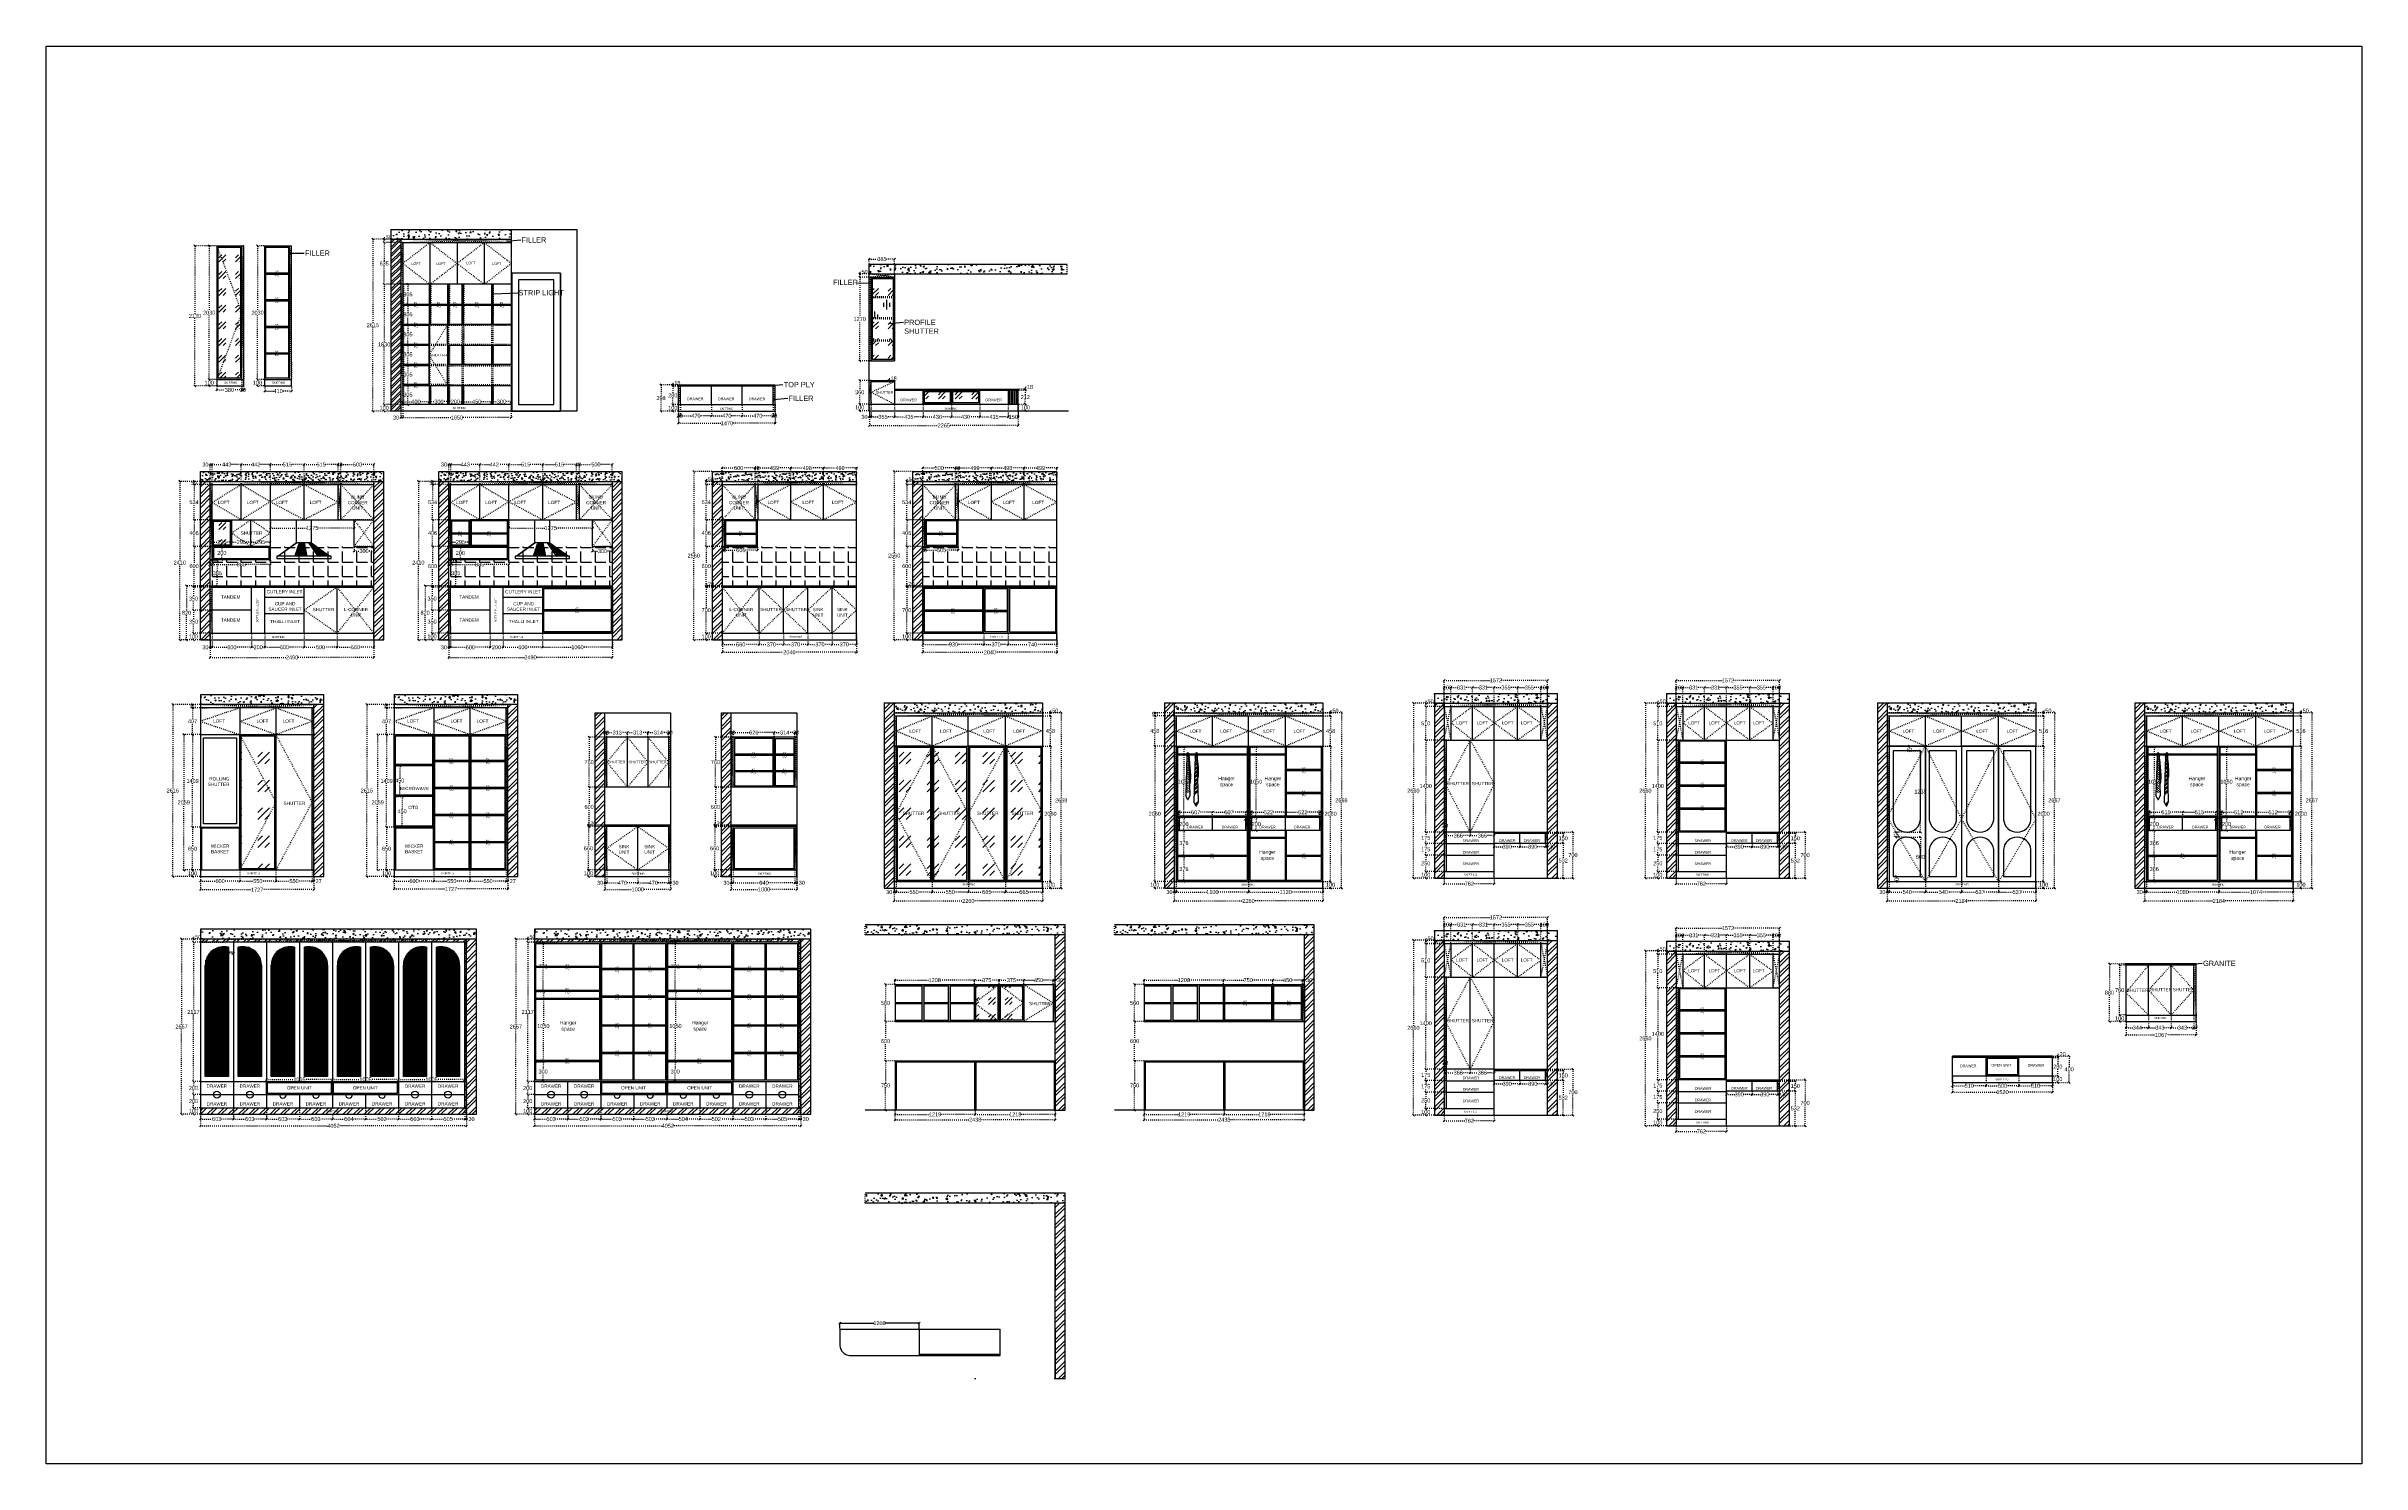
# Model space of a CAD drawing. Header units: millimetres. Extents: x 221542 to 643377, y 20779 to 241923.
# Drawn here: x 268734 to 303962, y 107722 to 129286 of the extents above; entities that cross this region are included whole.
import ezdxf

# ---------------------------------------------------------------- set-up
doc = ezdxf.new("R2010")
doc.units = ezdxf.units.MM
doc.header["$MEASUREMENT"] = 0
doc.linetypes.add('ACAD_ISO03W100', pattern=[30, 12, -18])
doc.layers.add('Walls', color=253, linetype='Continuous')
doc.layers.add('Words', color=7, linetype='Continuous')
doc.styles.get("Standard").update_dxf_attribs({"font": 'arial.ttf'})
doc.dimstyles.get("Standard").update_dxf_attribs({"dimtxt": 60, "dimasz": 30, "dimexe": 7.75, "dimexo": 8.13, "dimgap": 0.63, "dimtad": 0, "dimtih": 1, "dimtoh": 1, "dimdec": 0, "dimzin": 0, "dimtxsty": 'Standard', "dimblk": 'OBLIQUE', "dimcen": 2.25, "dimclrd": 1, "dimclre": 1, "dimclrt": 1, "dimadec": 0, "dimazin": 0, "dimtfac": 1, "dimtdec": 0, "dimtofl": 0, "dimtmove": 0, "dimatfit": 3, "dimfxl": 1, "dimtolj": 1, "dimtzin": 0, "dimlwd": 30, "dimarcsym": 0})
pattern_1 = [(45, (0, 0), (254.55844, 0), [150, -210]), (45, (63.64, 0), (254.55844, 0), [60, -300]), (45, (0, 63.64), (254.55844, 0), [60, -300])]
pattern_2 = [(50, (0, 0), (215.17805, -18.82564), [22.5, -247.5]), (355, (0, 0), (-41.6254, 225.65764), [18, -198]), (100.451444, (17.93, -1.57), (173.55265, 206.832), [19.12206, -210.34263]), (46.1842, (0, 60), (320.1724, -49.65578), [33.75, -371.25]), (96.63564, (26.68, 55.86), (280.39858, 292.23558), [28.6831, -315.51413]), (351.18416, (0, 60), (280.3986, 292.23558), [27, -297]), (21, (30, 45), (179.07212, -120.78567), [22.5, -247.5]), (326, (30, 45), (72.9946, 217.54501), [18, -198]), (71.451445, (44.92, 34.93), (252.06671, 96.75935), [19.12206, -210.34263]), (37.5, (0, 0), (3.647957, 99.868156), [0, -195.6, 0, -201, 0, -198.75]), (7.5, (0, 0), (78.92086, 118.323514), [0, -114.6, 0, -191.1, 0, -75.75]), (327.5, (-66.9, 0), (160.14673, -6.766462), [0, -75, 0, -234, 0, -310.5]), (317.5, (-96.9, 0), (174.95585, 30.031495), [0, -97.5, 0, -155.4, 0, -220.5])]
pattern_3 = [(0, (0, 0), (0, 220), [160, -60]), (90, (0, 0), (-220, 1e-14), [160, -60])]
pattern_4 = [(50, (0, 0), (143.452037, -12.550427), [15, -165]), (355, (0, 0), (-27.75027, 150.43843), [12, -132]), (100.451444, (11.95, -1.05), (115.70177, 137.888), [12.74804, -140.22842]), (46.1842, (0, 40), (213.44827, -33.10386), [22.5, -247.5]), (96.635635, (17.79, 37.24), (186.93239, 194.82372), [19.12207, -210.34275]), (351.18416, (0, 40), (186.93239, 194.82372), [18, -198]), (21, (20, 30), (119.38141, -80.52378), [15, -165]), (326, (20, 30), (48.663066, 145.03001), [12, -132]), (71.451445, (29.95, 23.29), (168.044475, 64.50623), [12.74804, -140.22842]), (37.5, (0, 0), (2.431971, 66.578771), [0, -130.4, 0, -134, 0, -132.5]), (7.5, (0, 0), (52.613907, 78.882342), [0, -76.4, 0, -127.4, 0, -50.5]), (327.5, (-44.6, 0), (106.764487, -4.510974), [0, -50, 0, -156, 0, -207]), (317.5, (-64.6, 0), (116.637234, 20.020996), [0, -65, 0, -103.6, 0, -147])]
pattern_5 = [(45, (0, 0), (424.26407, 0), [250, -350]), (45, (106.07, 0), (424.26407, 0), [100, -500]), (45, (0, 106.07), (424.26407, 0), [100, -500])]

# ---------------------------------------------------------------- blocks, each defined once
blk = doc.blocks.new('_Oblique')
at = {"color": 0, "linetype": 'ByBlock', "lineweight": -2}
blk.add_line((-0.5, -0.5), (0.5, 0.5), dxfattribs=at)
blk = doc.blocks.new('*D477')
at = {"layer": 'Defpoints', "color": 0, "linetype": 'ACAD_ISO03W100', "transparency": 16777216}
for p in [(271329, 126249), (271212, 124219), (271329, 124219)]:
    blk.add_point(p, dxfattribs=at)
at = {"layer": 'Walls', "color": 1, "linetype": 'ACAD_ISO03W100', "lineweight": -2, "transparency": 16777216}
for p, q in [((271320, 126249), (271204, 126249)), ((271320, 124219), (271204, 124219))]:
    blk.add_line(p, q, dxfattribs=at)
at = {"layer": 'Walls', "color": 1, "linetype": 'ACAD_ISO03W100', "lineweight": 30, "transparency": 16777216}
for p, q in [((271212, 126249), (271212, 125265)), ((271212, 124219), (271212, 125202))]:
    blk.add_line(p, q, dxfattribs=at)
at = {"layer": 'Walls', "color": 1, "linetype": 'ACAD_ISO03W100', "lineweight": 30, "transparency": 16777216, "xscale": 30, "yscale": 30, "zscale": 30}
for p, rotation in [((271212, 126249), 90), ((271212, 124219), 270)]:
    blk.add_blockref('_Oblique', p, dxfattribs=dict(at, rotation=rotation))
at = {"layer": 'Walls', "color": 1, "linetype": 'ACAD_ISO03W100', "transparency": 16777216, "insert": (271212, 125234), "char_height": 60, "attachment_point": 5}
blk.add_mtext('\\A1;2030', dxfattribs=at)
blk = doc.blocks.new('*D478')
at = {"layer": 'Defpoints', "color": 0, "linetype": 'ACAD_ISO03W100', "transparency": 16777216}
for p in [(271328.5, 124118.5), (271708.5, 124218.5), (271708.5, 124058.5)]:
    blk.add_point(p, dxfattribs=at)
at = {"layer": 'Walls', "color": 1, "linetype": 'ACAD_ISO03W100', "lineweight": -2, "transparency": 16777216}
for p, q in [((271328.5, 124110.37), (271328.5, 124050.75)), ((271708.5, 124210.37), (271708.5, 124050.75))]:
    blk.add_line(p, q, dxfattribs=at)
at = {"layer": 'Walls', "color": 1, "linetype": 'ACAD_ISO03W100', "lineweight": 30, "transparency": 16777216}
for p, q in [((271328.5, 124058.5), (271451.710382, 124058.5)), ((271708.5, 124058.5), (271585.289618, 124058.5))]:
    blk.add_line(p, q, dxfattribs=at)
at = {"layer": 'Walls', "color": 1, "linetype": 'ACAD_ISO03W100', "lineweight": 30, "transparency": 16777216, "xscale": 30, "yscale": 30, "zscale": 30, "rotation": 180}
blk.add_blockref('_Oblique', (271328.5, 124058.5), dxfattribs=at)
at = {"layer": 'Walls', "color": 1, "linetype": 'ACAD_ISO03W100', "lineweight": 30, "transparency": 16777216, "xscale": 30, "yscale": 30, "zscale": 30}
blk.add_blockref('_Oblique', (271708.5, 124058.5), dxfattribs=at)
at = {"layer": 'Walls', "color": 1, "linetype": 'ACAD_ISO03W100', "transparency": 16777216, "insert": (271518.5, 124058.5), "char_height": 60, "attachment_point": 5}
blk.add_mtext('\\A1;380', dxfattribs=at)
blk = doc.blocks.new('*D479')
at = {"layer": 'Defpoints', "color": 0, "linetype": 'ACAD_ISO03W100', "transparency": 16777216}
for p in [(271212, 124119), (271329, 124219), (271329, 124119)]:
    blk.add_point(p, dxfattribs=at)
at = {"layer": 'Walls', "color": 1, "linetype": 'ACAD_ISO03W100', "lineweight": -2, "transparency": 16777216}
for p, q in [((271320, 124219), (271204, 124219)), ((271320, 124119), (271204, 124119))]:
    blk.add_line(p, q, dxfattribs=at)
at = {"layer": 'Walls', "color": 1, "linetype": 'ACAD_ISO03W100', "lineweight": 30, "transparency": 16777216}
for p, q in [((271212, 124219), (271212, 124200)), ((271212, 124119), (271212, 124137))]:
    blk.add_line(p, q, dxfattribs=at)
at = {"layer": 'Walls', "color": 1, "linetype": 'ACAD_ISO03W100', "lineweight": 30, "transparency": 16777216, "xscale": 30, "yscale": 30, "zscale": 30}
for p, rotation in [((271212, 124219), 90), ((271212, 124119), 270)]:
    blk.add_blockref('_Oblique', p, dxfattribs=dict(at, rotation=rotation))
at = {"layer": 'Walls', "color": 1, "linetype": 'ACAD_ISO03W100', "transparency": 16777216, "insert": (271212, 124168), "char_height": 60, "attachment_point": 5}
blk.add_mtext('\\A1;100', dxfattribs=at)
blk = doc.blocks.new('*D480')
at = {"layer": 'Defpoints', "color": 0, "linetype": 'ACAD_ISO03W100', "transparency": 16777216}
for p in [(270995, 126249), (271329, 126249), (271329, 124119)]:
    blk.add_point(p, dxfattribs=at)
at = {"layer": 'Walls', "color": 1, "linetype": 'ACAD_ISO03W100', "lineweight": -2, "transparency": 16777216}
for p, q in [((271320, 126249), (270987, 126249)), ((271320, 124119), (270987, 124119))]:
    blk.add_line(p, q, dxfattribs=at)
at = {"layer": 'Walls', "color": 1, "linetype": 'ACAD_ISO03W100', "lineweight": 30, "transparency": 16777216}
for p, q in [((270995, 126249), (270995, 125215)), ((270995, 124119), (270995, 125152))]:
    blk.add_line(p, q, dxfattribs=at)
at = {"layer": 'Walls', "color": 1, "linetype": 'ACAD_ISO03W100', "lineweight": 30, "transparency": 16777216, "xscale": 30, "yscale": 30, "zscale": 30}
for p, rotation in [((270995, 126249), 90), ((270995, 124119), 270)]:
    blk.add_blockref('_Oblique', p, dxfattribs=dict(at, rotation=rotation))
at = {"layer": 'Walls', "color": 1, "linetype": 'ACAD_ISO03W100', "transparency": 16777216, "insert": (270995, 125184), "char_height": 60, "attachment_point": 5}
blk.add_mtext('\\A1;2130', dxfattribs=at)
blk = doc.blocks.new('*D481')
at = {"layer": 'Defpoints', "color": 0, "linetype": 'ACAD_ISO03W100', "transparency": 16777216}
for p in [(272056, 126249), (271948, 124219), (272056, 124219)]:
    blk.add_point(p, dxfattribs=at)
at = {"layer": 'Walls', "color": 1, "linetype": 'ACAD_ISO03W100', "lineweight": -2, "transparency": 16777216}
for p, q in [((272047, 126249), (271940, 126249)), ((272047, 124219), (271940, 124219))]:
    blk.add_line(p, q, dxfattribs=at)
at = {"layer": 'Walls', "color": 1, "linetype": 'ACAD_ISO03W100', "lineweight": 30, "transparency": 16777216}
for p, q in [((271948, 126249), (271948, 125265)), ((271948, 124219), (271948, 125202))]:
    blk.add_line(p, q, dxfattribs=at)
at = {"layer": 'Walls', "color": 1, "linetype": 'ACAD_ISO03W100', "lineweight": 30, "transparency": 16777216, "xscale": 30, "yscale": 30, "zscale": 30}
for p, rotation in [((271948, 126249), 90), ((271948, 124219), 270)]:
    blk.add_blockref('_Oblique', p, dxfattribs=dict(at, rotation=rotation))
at = {"layer": 'Walls', "color": 1, "linetype": 'ACAD_ISO03W100', "transparency": 16777216, "insert": (271948, 125234), "char_height": 60, "attachment_point": 5}
blk.add_mtext('\\A1;2030', dxfattribs=at)
blk = doc.blocks.new('*D482')
at = {"layer": 'Defpoints', "color": 0, "linetype": 'ACAD_ISO03W100', "transparency": 16777216}
for p in [(271948, 124119), (272056, 124219), (272056, 124119)]:
    blk.add_point(p, dxfattribs=at)
at = {"layer": 'Walls', "color": 1, "linetype": 'ACAD_ISO03W100', "lineweight": -2, "transparency": 16777216}
for p, q in [((272047, 124219), (271940, 124219)), ((272047, 124119), (271940, 124119))]:
    blk.add_line(p, q, dxfattribs=at)
at = {"layer": 'Walls', "color": 1, "linetype": 'ACAD_ISO03W100', "lineweight": 30, "transparency": 16777216}
for p, q in [((271948, 124219), (271948, 124200)), ((271948, 124119), (271948, 124137))]:
    blk.add_line(p, q, dxfattribs=at)
at = {"layer": 'Walls', "color": 1, "linetype": 'ACAD_ISO03W100', "lineweight": 30, "transparency": 16777216, "xscale": 30, "yscale": 30, "zscale": 30}
for p, rotation in [((271948, 124219), 90), ((271948, 124119), 270)]:
    blk.add_blockref('_Oblique', p, dxfattribs=dict(at, rotation=rotation))
at = {"layer": 'Walls', "color": 1, "linetype": 'ACAD_ISO03W100', "transparency": 16777216, "insert": (271948, 124168), "char_height": 60, "attachment_point": 5}
blk.add_mtext('\\A1;100', dxfattribs=at)
blk = doc.blocks.new('*D483')
at = {"layer": 'Defpoints', "color": 0, "linetype": 'ACAD_ISO03W100', "transparency": 16777216}
for p in [(272056, 124118), (272466, 124118), (272466, 124041)]:
    blk.add_point(p, dxfattribs=at)
at = {"layer": 'Walls', "color": 1, "linetype": 'ACAD_ISO03W100', "lineweight": -2, "transparency": 16777216}
for p, q in [((272056, 124110), (272056, 124033)), ((272466, 124110), (272466, 124033))]:
    blk.add_line(p, q, dxfattribs=at)
at = {"layer": 'Walls', "color": 1, "linetype": 'ACAD_ISO03W100', "lineweight": 30, "transparency": 16777216}
for p, q in [((272056, 124041), (272192, 124041)), ((272466, 124041), (272329, 124041))]:
    blk.add_line(p, q, dxfattribs=at)
at = {"layer": 'Walls', "color": 1, "linetype": 'ACAD_ISO03W100', "lineweight": 30, "transparency": 16777216, "xscale": 30, "yscale": 30, "zscale": 30, "rotation": 180}
blk.add_blockref('_Oblique', (272056, 124041), dxfattribs=at)
at = {"layer": 'Walls', "color": 1, "linetype": 'ACAD_ISO03W100', "lineweight": 30, "transparency": 16777216, "xscale": 30, "yscale": 30, "zscale": 30}
blk.add_blockref('_Oblique', (272466, 124041), dxfattribs=at)
at = {"layer": 'Walls', "color": 1, "linetype": 'ACAD_ISO03W100', "transparency": 16777216, "insert": (272260, 124041), "char_height": 60, "attachment_point": 5}
blk.add_mtext('\\A1;410', dxfattribs=at)
blk = doc.blocks.new('*D484')
at = {"layer": 'Defpoints', "color": 0, "linetype": 'ACAD_ISO03W100', "transparency": 16777216}
for p in [(271708.5, 124118.5), (271738.5, 124118.5), (271738.5, 124058.5)]:
    blk.add_point(p, dxfattribs=at)
at = {"layer": 'Walls', "color": 1, "linetype": 'ACAD_ISO03W100', "lineweight": -2, "transparency": 16777216}
for p, q in [((271708.5, 124110.37), (271708.5, 124050.75)), ((271738.5, 124110.37), (271738.5, 124050.75))]:
    blk.add_line(p, q, dxfattribs=at)
at = {"layer": 'Walls', "color": 1, "linetype": 'ACAD_ISO03W100', "lineweight": 30, "transparency": 16777216}
blk.add_line((271708.5, 124058.5), (271738.5, 124058.5), dxfattribs=at)
at = {"layer": 'Walls', "color": 1, "linetype": 'ACAD_ISO03W100', "lineweight": 30, "transparency": 16777216, "xscale": 30, "yscale": 30, "zscale": 30, "rotation": 180}
blk.add_blockref('_Oblique', (271708.5, 124058.5), dxfattribs=at)
at = {"layer": 'Walls', "color": 1, "linetype": 'ACAD_ISO03W100', "lineweight": 30, "transparency": 16777216, "xscale": 30, "yscale": 30, "zscale": 30}
blk.add_blockref('_Oblique', (271738.5, 124058.5), dxfattribs=at)
at = {"layer": 'Walls', "color": 1, "linetype": 'ACAD_ISO03W100', "transparency": 16777216, "insert": (271723.5, 124058.5), "char_height": 60, "attachment_point": 5}
blk.add_mtext('\\A1;30', dxfattribs=at)
blk = doc.blocks.new('*D485')
at = {"layer": 'Defpoints', "color": 0, "linetype": 'ACAD_ISO03W100', "transparency": 16777216}
for p in [(273874, 123836), (274128, 123836), (274128, 123736)]:
    blk.add_point(p, dxfattribs=at)
at = {"layer": 'Walls', "color": 1, "linetype": 'ACAD_ISO03W100', "lineweight": -2, "transparency": 16777216}
for p, q in [((274119, 123836), (273866, 123836)), ((274119, 123736), (273866, 123736))]:
    blk.add_line(p, q, dxfattribs=at)
at = {"layer": 'Walls', "color": 1, "linetype": 'ACAD_ISO03W100', "lineweight": 30, "transparency": 16777216}
for p, q in [((273874, 123836), (273874, 123817)), ((273874, 123736), (273874, 123754))]:
    blk.add_line(p, q, dxfattribs=at)
at = {"layer": 'Walls', "color": 1, "linetype": 'ACAD_ISO03W100', "lineweight": 30, "transparency": 16777216, "xscale": 30, "yscale": 30, "zscale": 30}
for p, rotation in [((273874, 123836), 90), ((273874, 123736), 270)]:
    blk.add_blockref('_Oblique', p, dxfattribs=dict(at, rotation=rotation))
at = {"layer": 'Walls', "color": 1, "linetype": 'ACAD_ISO03W100', "transparency": 16777216, "insert": (273874, 123786), "char_height": 60, "attachment_point": 5}
blk.add_mtext('\\A1;100', dxfattribs=at)
blk = doc.blocks.new('*D486')
at = {"layer": 'Defpoints', "color": 0, "linetype": 'ACAD_ISO03W100', "transparency": 16777216}
for p in [(273874, 125666), (274128, 125666), (274128, 123836)]:
    blk.add_point(p, dxfattribs=at)
at = {"layer": 'Walls', "color": 1, "linetype": 'ACAD_ISO03W100', "lineweight": -2, "transparency": 16777216}
for p, q in [((274119, 125666), (273866, 125666)), ((274119, 123836), (273866, 123836))]:
    blk.add_line(p, q, dxfattribs=at)
at = {"layer": 'Walls', "color": 1, "linetype": 'ACAD_ISO03W100', "lineweight": 30, "transparency": 16777216}
for p, q in [((273874, 125666), (273874, 124782)), ((273874, 123836), (273874, 124719))]:
    blk.add_line(p, q, dxfattribs=at)
at = {"layer": 'Walls', "color": 1, "linetype": 'ACAD_ISO03W100', "lineweight": 30, "transparency": 16777216, "xscale": 30, "yscale": 30, "zscale": 30}
for p, rotation in [((273874, 125666), 90), ((273874, 123836), 270)]:
    blk.add_blockref('_Oblique', p, dxfattribs=dict(at, rotation=rotation))
at = {"layer": 'Walls', "color": 1, "linetype": 'ACAD_ISO03W100', "transparency": 16777216, "insert": (273874, 124750), "char_height": 60, "attachment_point": 5}
blk.add_mtext('\\A1;1830', dxfattribs=at)
blk = doc.blocks.new('*D487')
at = {"layer": 'Defpoints', "color": 0, "linetype": 'ACAD_ISO03W100', "transparency": 16777216}
for p in [(273874, 126301), (274128, 126301), (274128, 125666)]:
    blk.add_point(p, dxfattribs=at)
at = {"layer": 'Walls', "color": 1, "linetype": 'ACAD_ISO03W100', "lineweight": -2, "transparency": 16777216}
for p, q in [((274119, 126301), (273866, 126301)), ((274119, 125666), (273866, 125666))]:
    blk.add_line(p, q, dxfattribs=at)
at = {"layer": 'Walls', "color": 1, "linetype": 'ACAD_ISO03W100', "lineweight": 30, "transparency": 16777216}
for p, q in [((273874, 126301), (273874, 126014)), ((273874, 125666), (273874, 125952))]:
    blk.add_line(p, q, dxfattribs=at)
at = {"layer": 'Walls', "color": 1, "linetype": 'ACAD_ISO03W100', "lineweight": 30, "transparency": 16777216, "xscale": 30, "yscale": 30, "zscale": 30}
for p, rotation in [((273874, 126301), 90), ((273874, 125666), 270)]:
    blk.add_blockref('_Oblique', p, dxfattribs=dict(at, rotation=rotation))
at = {"layer": 'Walls', "color": 1, "linetype": 'ACAD_ISO03W100', "transparency": 16777216, "insert": (273874, 125983), "char_height": 60, "attachment_point": 5}
blk.add_mtext('\\A1;635', dxfattribs=at)
blk = doc.blocks.new('*D488')
at = {"layer": 'Defpoints', "color": 0, "linetype": 'ACAD_ISO03W100', "transparency": 16777216}
for p in [(273874, 126350), (274128, 126301), (274129, 126350)]:
    blk.add_point(p, dxfattribs=at)
at = {"layer": 'Walls', "color": 1, "linetype": 'ACAD_ISO03W100', "lineweight": -2, "transparency": 16777216}
for p, q in [((274121, 126350), (273866, 126350)), ((274119, 126301), (273866, 126301))]:
    blk.add_line(p, q, dxfattribs=at)
at = {"layer": 'Walls', "color": 1, "linetype": 'ACAD_ISO03W100', "lineweight": 30, "transparency": 16777216}
for p, q in [((273874, 126350), (273874, 126380)), ((273874, 126380), (273904, 126380)), ((273874, 126301), (273874, 126350))]:
    blk.add_line(p, q, dxfattribs=at)
at = {"layer": 'Walls', "color": 1, "linetype": 'ACAD_ISO03W100', "lineweight": 30, "transparency": 16777216, "xscale": 30, "yscale": 30, "zscale": 30}
for p, rotation in [((273874, 126350), 90), ((273874, 126301), 270)]:
    blk.add_blockref('_Oblique', p, dxfattribs=dict(at, rotation=rotation))
at = {"layer": 'Walls', "color": 1, "linetype": 'ACAD_ISO03W100', "transparency": 16777216, "insert": (273947, 126380), "char_height": 60, "attachment_point": 5}
blk.add_mtext('\\A1;50', dxfattribs=at)
blk = doc.blocks.new('*D489')
at = {"layer": 'Defpoints', "color": 0, "linetype": 'ACAD_ISO03W100', "transparency": 16777216}
for p in [(274128, 123836), (274158, 123836), (274128, 123638)]:
    blk.add_point(p, dxfattribs=at)
at = {"layer": 'Walls', "color": 1, "linetype": 'ACAD_ISO03W100', "lineweight": -2, "transparency": 16777216}
for p, q in [((274128, 123828), (274128, 123630)), ((274158, 123827), (274158, 123630))]:
    blk.add_line(p, q, dxfattribs=at)
at = {"layer": 'Walls', "color": 1, "linetype": 'ACAD_ISO03W100', "lineweight": 30, "transparency": 16777216}
for p, q in [((274128, 123638), (274098, 123638)), ((274158, 123638), (274128, 123638))]:
    blk.add_line(p, q, dxfattribs=at)
at = {"layer": 'Walls', "color": 1, "linetype": 'ACAD_ISO03W100', "lineweight": 30, "transparency": 16777216, "xscale": 30, "yscale": 30, "zscale": 30, "rotation": 180}
blk.add_blockref('_Oblique', (274128, 123638), dxfattribs=at)
at = {"layer": 'Walls', "color": 1, "linetype": 'ACAD_ISO03W100', "lineweight": 30, "transparency": 16777216, "xscale": 30, "yscale": 30, "zscale": 30}
blk.add_blockref('_Oblique', (274158, 123638), dxfattribs=at)
at = {"layer": 'Walls', "color": 1, "linetype": 'ACAD_ISO03W100', "transparency": 16777216, "insert": (274054, 123638), "char_height": 60, "attachment_point": 5}
blk.add_mtext('\\A1;30', dxfattribs=at)
blk = doc.blocks.new('*D490')
at = {"layer": 'Defpoints', "color": 0, "linetype": 'ACAD_ISO03W100', "transparency": 16777216}
for p in [(274158, 123836), (275808, 123836), (275808, 123638)]:
    blk.add_point(p, dxfattribs=at)
at = {"layer": 'Walls', "color": 1, "linetype": 'ACAD_ISO03W100', "lineweight": -2, "transparency": 16777216}
for p, q in [((274158, 123827), (274158, 123630)), ((275808, 123827), (275808, 123630))]:
    blk.add_line(p, q, dxfattribs=at)
at = {"layer": 'Walls', "color": 1, "linetype": 'ACAD_ISO03W100', "lineweight": 30, "transparency": 16777216}
for p, q in [((274158, 123638), (274895, 123638)), ((275808, 123638), (275070, 123638))]:
    blk.add_line(p, q, dxfattribs=at)
at = {"layer": 'Walls', "color": 1, "linetype": 'ACAD_ISO03W100', "lineweight": 30, "transparency": 16777216, "xscale": 30, "yscale": 30, "zscale": 30, "rotation": 180}
blk.add_blockref('_Oblique', (274158, 123638), dxfattribs=at)
at = {"layer": 'Walls', "color": 1, "linetype": 'ACAD_ISO03W100', "lineweight": 30, "transparency": 16777216, "xscale": 30, "yscale": 30, "zscale": 30}
blk.add_blockref('_Oblique', (275808, 123638), dxfattribs=at)
at = {"layer": 'Walls', "color": 1, "linetype": 'ACAD_ISO03W100', "transparency": 16777216, "insert": (274982, 123638), "char_height": 60, "attachment_point": 5}
blk.add_mtext('\\A1;1650', dxfattribs=at)
blk = doc.blocks.new('*D491')
at = {"layer": 'Defpoints', "color": 0, "linetype": 'ACAD_ISO03W100', "transparency": 16777216}
for p in [(274158, 123836), (274558, 123880), (274558, 123836)]:
    blk.add_point(p, dxfattribs=at)
at = {"layer": 'Walls', "color": 1, "linetype": 'ACAD_ISO03W100', "lineweight": -2, "transparency": 16777216}
for p, q in [((274158, 123844), (274158, 123888)), ((274558, 123844), (274558, 123888))]:
    blk.add_line(p, q, dxfattribs=at)
at = {"layer": 'Walls', "color": 1, "linetype": 'ACAD_ISO03W100', "lineweight": 30, "transparency": 16777216}
for p, q in [((274158, 123880), (274289, 123880)), ((274558, 123880), (274426, 123880))]:
    blk.add_line(p, q, dxfattribs=at)
at = {"layer": 'Walls', "color": 1, "linetype": 'ACAD_ISO03W100', "lineweight": 30, "transparency": 16777216, "xscale": 30, "yscale": 30, "zscale": 30, "rotation": 180}
blk.add_blockref('_Oblique', (274158, 123880), dxfattribs=at)
at = {"layer": 'Walls', "color": 1, "linetype": 'ACAD_ISO03W100', "lineweight": 30, "transparency": 16777216, "xscale": 30, "yscale": 30, "zscale": 30}
blk.add_blockref('_Oblique', (274558, 123880), dxfattribs=at)
at = {"layer": 'Walls', "color": 1, "linetype": 'ACAD_ISO03W100', "transparency": 16777216, "insert": (274358, 123880), "char_height": 60, "attachment_point": 5}
blk.add_mtext('\\A1;400', dxfattribs=at)
blk = doc.blocks.new('*D492')
at = {"layer": 'Defpoints', "color": 0, "linetype": 'ACAD_ISO03W100', "transparency": 16777216}
for p in [(274557.5, 123835.5), (274857.5, 123880.5), (274857.5, 123835.5)]:
    blk.add_point(p, dxfattribs=at)
at = {"layer": 'Walls', "color": 1, "linetype": 'ACAD_ISO03W100', "lineweight": -2, "transparency": 16777216}
for p, q in [((274557.5, 123843.63), (274557.5, 123888.25)), ((274857.5, 123843.63), (274857.5, 123888.25))]:
    blk.add_line(p, q, dxfattribs=at)
at = {"layer": 'Walls', "color": 1, "linetype": 'ACAD_ISO03W100', "lineweight": 30, "transparency": 16777216}
for p, q in [((274557.5, 123880.5), (274640.710382, 123880.5)), ((274857.5, 123880.5), (274774.289618, 123880.5))]:
    blk.add_line(p, q, dxfattribs=at)
at = {"layer": 'Walls', "color": 1, "linetype": 'ACAD_ISO03W100', "lineweight": 30, "transparency": 16777216, "xscale": 30, "yscale": 30, "zscale": 30, "rotation": 180}
blk.add_blockref('_Oblique', (274557.5, 123880.5), dxfattribs=at)
at = {"layer": 'Walls', "color": 1, "linetype": 'ACAD_ISO03W100', "lineweight": 30, "transparency": 16777216, "xscale": 30, "yscale": 30, "zscale": 30}
blk.add_blockref('_Oblique', (274857.5, 123880.5), dxfattribs=at)
at = {"layer": 'Walls', "color": 1, "linetype": 'ACAD_ISO03W100', "transparency": 16777216, "insert": (274707.5, 123880.5), "char_height": 60, "attachment_point": 5}
blk.add_mtext('\\A1;300', dxfattribs=at)
blk = doc.blocks.new('*D493')
at = {"layer": 'Defpoints', "color": 0, "linetype": 'ACAD_ISO03W100', "transparency": 16777216}
for p in [(274858, 123836), (275058, 123880), (275058, 123836)]:
    blk.add_point(p, dxfattribs=at)
at = {"layer": 'Walls', "color": 1, "linetype": 'ACAD_ISO03W100', "lineweight": -2, "transparency": 16777216}
for p, q in [((274858, 123844), (274858, 123888)), ((275058, 123844), (275058, 123888))]:
    blk.add_line(p, q, dxfattribs=at)
at = {"layer": 'Walls', "color": 1, "linetype": 'ACAD_ISO03W100', "lineweight": 30, "transparency": 16777216}
for p, q in [((274858, 123880), (274890, 123880)), ((275058, 123880), (275025, 123880))]:
    blk.add_line(p, q, dxfattribs=at)
at = {"layer": 'Walls', "color": 1, "linetype": 'ACAD_ISO03W100', "lineweight": 30, "transparency": 16777216, "xscale": 30, "yscale": 30, "zscale": 30, "rotation": 180}
blk.add_blockref('_Oblique', (274858, 123880), dxfattribs=at)
at = {"layer": 'Walls', "color": 1, "linetype": 'ACAD_ISO03W100', "lineweight": 30, "transparency": 16777216, "xscale": 30, "yscale": 30, "zscale": 30}
blk.add_blockref('_Oblique', (275058, 123880), dxfattribs=at)
at = {"layer": 'Walls', "color": 1, "linetype": 'ACAD_ISO03W100', "transparency": 16777216, "insert": (274958, 123880), "char_height": 60, "attachment_point": 5}
blk.add_mtext('\\A1;200', dxfattribs=at)
blk = doc.blocks.new('*D494')
at = {"layer": 'Defpoints', "color": 0, "linetype": 'ACAD_ISO03W100', "transparency": 16777216}
for p in [(275058, 123836), (275508, 123880), (275508, 123836)]:
    blk.add_point(p, dxfattribs=at)
at = {"layer": 'Walls', "color": 1, "linetype": 'ACAD_ISO03W100', "lineweight": -2, "transparency": 16777216}
for p, q in [((275058, 123844), (275058, 123888)), ((275508, 123844), (275508, 123888))]:
    blk.add_line(p, q, dxfattribs=at)
at = {"layer": 'Walls', "color": 1, "linetype": 'ACAD_ISO03W100', "lineweight": 30, "transparency": 16777216}
for p, q in [((275058, 123880), (275214, 123880)), ((275508, 123880), (275351, 123880))]:
    blk.add_line(p, q, dxfattribs=at)
at = {"layer": 'Walls', "color": 1, "linetype": 'ACAD_ISO03W100', "lineweight": 30, "transparency": 16777216, "xscale": 30, "yscale": 30, "zscale": 30, "rotation": 180}
blk.add_blockref('_Oblique', (275058, 123880), dxfattribs=at)
at = {"layer": 'Walls', "color": 1, "linetype": 'ACAD_ISO03W100', "lineweight": 30, "transparency": 16777216, "xscale": 30, "yscale": 30, "zscale": 30}
blk.add_blockref('_Oblique', (275508, 123880), dxfattribs=at)
at = {"layer": 'Walls', "color": 1, "linetype": 'ACAD_ISO03W100', "transparency": 16777216, "insert": (275282, 123880), "char_height": 60, "attachment_point": 5}
blk.add_mtext('\\A1;450', dxfattribs=at)
blk = doc.blocks.new('*D495')
at = {"layer": 'Defpoints', "color": 0, "linetype": 'ACAD_ISO03W100', "transparency": 16777216}
for p in [(275507.5, 123835.5), (275807.5, 123880.5), (275807.5, 123835.5)]:
    blk.add_point(p, dxfattribs=at)
at = {"layer": 'Walls', "color": 1, "linetype": 'ACAD_ISO03W100', "lineweight": -2, "transparency": 16777216}
for p, q in [((275507.5, 123843.63), (275507.5, 123888.25)), ((275807.5, 123843.63), (275807.5, 123888.25))]:
    blk.add_line(p, q, dxfattribs=at)
at = {"layer": 'Walls', "color": 1, "linetype": 'ACAD_ISO03W100', "lineweight": 30, "transparency": 16777216}
for p, q in [((275507.5, 123880.5), (275590.710382, 123880.5)), ((275807.5, 123880.5), (275724.289618, 123880.5))]:
    blk.add_line(p, q, dxfattribs=at)
at = {"layer": 'Walls', "color": 1, "linetype": 'ACAD_ISO03W100', "lineweight": 30, "transparency": 16777216, "xscale": 30, "yscale": 30, "zscale": 30, "rotation": 180}
blk.add_blockref('_Oblique', (275507.5, 123880.5), dxfattribs=at)
at = {"layer": 'Walls', "color": 1, "linetype": 'ACAD_ISO03W100', "lineweight": 30, "transparency": 16777216, "xscale": 30, "yscale": 30, "zscale": 30}
blk.add_blockref('_Oblique', (275807.5, 123880.5), dxfattribs=at)
at = {"layer": 'Walls', "color": 1, "linetype": 'ACAD_ISO03W100', "transparency": 16777216, "insert": (275657.5, 123880.5), "char_height": 60, "attachment_point": 5}
blk.add_mtext('\\A1;300', dxfattribs=at)
blk = doc.blocks.new('*D496')
at = {"layer": 'Defpoints', "color": 0, "linetype": 'ACAD_ISO03W100', "transparency": 16777216}
for p in [(274158, 124141), (274236, 124141), (274158, 123836)]:
    blk.add_point(p, dxfattribs=at)
at = {"layer": 'Walls', "color": 1, "linetype": 'ACAD_ISO03W100', "lineweight": -2, "transparency": 16777216}
for p, q in [((274166, 124141), (274244, 124141)), ((274166, 123836), (274244, 123836))]:
    blk.add_line(p, q, dxfattribs=at)
at = {"layer": 'Walls', "color": 1, "linetype": 'ACAD_ISO03W100', "lineweight": 30, "transparency": 16777216}
for p, q in [((274236, 124141), (274236, 124019)), ((274236, 123836), (274236, 123957))]:
    blk.add_line(p, q, dxfattribs=at)
at = {"layer": 'Walls', "color": 1, "linetype": 'ACAD_ISO03W100', "lineweight": 30, "transparency": 16777216, "xscale": 30, "yscale": 30, "zscale": 30}
for p, rotation in [((274236, 124141), 90), ((274236, 123836), 270)]:
    blk.add_blockref('_Oblique', p, dxfattribs=dict(at, rotation=rotation))
at = {"layer": 'Walls', "color": 1, "linetype": 'ACAD_ISO03W100', "transparency": 16777216, "insert": (274236, 123988), "char_height": 60, "attachment_point": 5}
blk.add_mtext('\\A1;305', dxfattribs=at)
blk = doc.blocks.new('*D497')
at = {"layer": 'Defpoints', "color": 0, "linetype": 'ACAD_ISO03W100', "transparency": 16777216}
for p in [(274158, 124446), (274236, 124446), (274158, 124141)]:
    blk.add_point(p, dxfattribs=at)
at = {"layer": 'Walls', "color": 1, "linetype": 'ACAD_ISO03W100', "lineweight": -2, "transparency": 16777216}
for p, q in [((274166, 124446), (274244, 124446)), ((274166, 124141), (274244, 124141))]:
    blk.add_line(p, q, dxfattribs=at)
at = {"layer": 'Walls', "color": 1, "linetype": 'ACAD_ISO03W100', "lineweight": 30, "transparency": 16777216}
for p, q in [((274236, 124446), (274236, 124324)), ((274236, 124141), (274236, 124262))]:
    blk.add_line(p, q, dxfattribs=at)
at = {"layer": 'Walls', "color": 1, "linetype": 'ACAD_ISO03W100', "lineweight": 30, "transparency": 16777216, "xscale": 30, "yscale": 30, "zscale": 30}
for p, rotation in [((274236, 124446), 90), ((274236, 124141), 270)]:
    blk.add_blockref('_Oblique', p, dxfattribs=dict(at, rotation=rotation))
at = {"layer": 'Walls', "color": 1, "linetype": 'ACAD_ISO03W100', "transparency": 16777216, "insert": (274236, 124293), "char_height": 60, "attachment_point": 5}
blk.add_mtext('\\A1;305', dxfattribs=at)
blk = doc.blocks.new('*D498')
at = {"layer": 'Defpoints', "color": 0, "linetype": 'ACAD_ISO03W100', "transparency": 16777216}
for p in [(274158, 124751), (274236, 124751), (274158, 124446)]:
    blk.add_point(p, dxfattribs=at)
at = {"layer": 'Walls', "color": 1, "linetype": 'ACAD_ISO03W100', "lineweight": -2, "transparency": 16777216}
for p, q in [((274166, 124751), (274244, 124751)), ((274166, 124446), (274244, 124446))]:
    blk.add_line(p, q, dxfattribs=at)
at = {"layer": 'Walls', "color": 1, "linetype": 'ACAD_ISO03W100', "lineweight": 30, "transparency": 16777216}
for p, q in [((274236, 124751), (274236, 124629)), ((274236, 124446), (274236, 124567))]:
    blk.add_line(p, q, dxfattribs=at)
at = {"layer": 'Walls', "color": 1, "linetype": 'ACAD_ISO03W100', "lineweight": 30, "transparency": 16777216, "xscale": 30, "yscale": 30, "zscale": 30}
for p, rotation in [((274236, 124751), 90), ((274236, 124446), 270)]:
    blk.add_blockref('_Oblique', p, dxfattribs=dict(at, rotation=rotation))
at = {"layer": 'Walls', "color": 1, "linetype": 'ACAD_ISO03W100', "transparency": 16777216, "insert": (274236, 124598), "char_height": 60, "attachment_point": 5}
blk.add_mtext('\\A1;305', dxfattribs=at)
blk = doc.blocks.new('*D499')
at = {"layer": 'Defpoints', "color": 0, "linetype": 'ACAD_ISO03W100', "transparency": 16777216}
for p in [(274158, 125056), (274158, 124751), (274236, 125056)]:
    blk.add_point(p, dxfattribs=at)
at = {"layer": 'Walls', "color": 1, "linetype": 'ACAD_ISO03W100', "lineweight": -2, "transparency": 16777216}
for p, q in [((274166, 125056), (274244, 125056)), ((274166, 124751), (274244, 124751))]:
    blk.add_line(p, q, dxfattribs=at)
at = {"layer": 'Walls', "color": 1, "linetype": 'ACAD_ISO03W100', "lineweight": 30, "transparency": 16777216}
for p, q in [((274236, 125056), (274236, 124934)), ((274236, 124751), (274236, 124872))]:
    blk.add_line(p, q, dxfattribs=at)
at = {"layer": 'Walls', "color": 1, "linetype": 'ACAD_ISO03W100', "lineweight": 30, "transparency": 16777216, "xscale": 30, "yscale": 30, "zscale": 30}
for p, rotation in [((274236, 125056), 90), ((274236, 124751), 270)]:
    blk.add_blockref('_Oblique', p, dxfattribs=dict(at, rotation=rotation))
at = {"layer": 'Walls', "color": 1, "linetype": 'ACAD_ISO03W100', "transparency": 16777216, "insert": (274236, 124903), "char_height": 60, "attachment_point": 5}
blk.add_mtext('\\A1;305', dxfattribs=at)
blk = doc.blocks.new('*D500')
at = {"layer": 'Defpoints', "color": 0, "linetype": 'ACAD_ISO03W100', "transparency": 16777216}
for p in [(274158, 125361), (274236, 125361), (274158, 125056)]:
    blk.add_point(p, dxfattribs=at)
at = {"layer": 'Walls', "color": 1, "linetype": 'ACAD_ISO03W100', "lineweight": -2, "transparency": 16777216}
for p, q in [((274166, 125361), (274244, 125361)), ((274166, 125056), (274244, 125056))]:
    blk.add_line(p, q, dxfattribs=at)
at = {"layer": 'Walls', "color": 1, "linetype": 'ACAD_ISO03W100', "lineweight": 30, "transparency": 16777216}
for p, q in [((274236, 125361), (274236, 125239)), ((274236, 125056), (274236, 125177))]:
    blk.add_line(p, q, dxfattribs=at)
at = {"layer": 'Walls', "color": 1, "linetype": 'ACAD_ISO03W100', "lineweight": 30, "transparency": 16777216, "xscale": 30, "yscale": 30, "zscale": 30}
for p, rotation in [((274236, 125361), 90), ((274236, 125056), 270)]:
    blk.add_blockref('_Oblique', p, dxfattribs=dict(at, rotation=rotation))
at = {"layer": 'Walls', "color": 1, "linetype": 'ACAD_ISO03W100', "transparency": 16777216, "insert": (274236, 125208), "char_height": 60, "attachment_point": 5}
blk.add_mtext('\\A1;305', dxfattribs=at)
blk = doc.blocks.new('*D501')
at = {"layer": 'Defpoints', "color": 0, "linetype": 'ACAD_ISO03W100', "transparency": 16777216}
for p in [(274158, 125666), (274236, 125666), (274158, 125361)]:
    blk.add_point(p, dxfattribs=at)
at = {"layer": 'Walls', "color": 1, "linetype": 'ACAD_ISO03W100', "lineweight": -2, "transparency": 16777216}
for p, q in [((274166, 125666), (274244, 125666)), ((274166, 125361), (274244, 125361))]:
    blk.add_line(p, q, dxfattribs=at)
at = {"layer": 'Walls', "color": 1, "linetype": 'ACAD_ISO03W100', "lineweight": 30, "transparency": 16777216}
for p, q in [((274236, 125666), (274236, 125544)), ((274236, 125361), (274236, 125482))]:
    blk.add_line(p, q, dxfattribs=at)
at = {"layer": 'Walls', "color": 1, "linetype": 'ACAD_ISO03W100', "lineweight": 30, "transparency": 16777216, "xscale": 30, "yscale": 30, "zscale": 30}
for p, rotation in [((274236, 125666), 90), ((274236, 125361), 270)]:
    blk.add_blockref('_Oblique', p, dxfattribs=dict(at, rotation=rotation))
at = {"layer": 'Walls', "color": 1, "linetype": 'ACAD_ISO03W100', "transparency": 16777216, "insert": (274236, 125513), "char_height": 60, "attachment_point": 5}
blk.add_mtext('\\A1;305', dxfattribs=at)
blk = doc.blocks.new('*D502')
at = {"layer": 'Defpoints', "color": 0, "linetype": 'ACAD_ISO03W100', "transparency": 16777216}
for p in [(273978, 126351), (273702, 123736), (274128, 123736)]:
    blk.add_point(p, dxfattribs=at)
at = {"layer": 'Walls', "color": 1, "linetype": 'ACAD_ISO03W100', "lineweight": -2, "transparency": 16777216}
for p, q in [((273969, 126351), (273694, 126351)), ((274119, 123736), (273694, 123736))]:
    blk.add_line(p, q, dxfattribs=at)
at = {"layer": 'Walls', "color": 1, "linetype": 'ACAD_ISO03W100', "lineweight": 30, "transparency": 16777216}
for p, q in [((273702, 126351), (273702, 125074)), ((273702, 123736), (273702, 125012))]:
    blk.add_line(p, q, dxfattribs=at)
at = {"layer": 'Walls', "color": 1, "linetype": 'ACAD_ISO03W100', "lineweight": 30, "transparency": 16777216, "xscale": 30, "yscale": 30, "zscale": 30}
for p, rotation in [((273702, 126351), 90), ((273702, 123736), 270)]:
    blk.add_blockref('_Oblique', p, dxfattribs=dict(at, rotation=rotation))
at = {"layer": 'Walls', "color": 1, "linetype": 'ACAD_ISO03W100', "transparency": 16777216, "insert": (273702, 125043), "char_height": 60, "attachment_point": 5}
blk.add_mtext('\\A1;2615', dxfattribs=at)
blk = doc.blocks.new('*D503')
at = {"layer": 'Defpoints', "color": 0, "linetype": 'ACAD_ISO03W100', "transparency": 16777216}
for p in [(278352.5, 123835.5), (278352.5, 123665.5), (278382.5, 123835.5)]:
    blk.add_point(p, dxfattribs=at)
at = {"layer": 'Walls', "color": 1, "linetype": 'ACAD_ISO03W100', "lineweight": -2, "transparency": 16777216}
for p, q in [((278352.5, 123827.37), (278352.5, 123657.75)), ((278382.5, 123827.37), (278382.5, 123657.75))]:
    blk.add_line(p, q, dxfattribs=at)
at = {"layer": 'Walls', "color": 1, "linetype": 'ACAD_ISO03W100', "lineweight": 30, "transparency": 16777216}
blk.add_line((278382.5, 123665.5), (278352.5, 123665.5), dxfattribs=at)
at = {"layer": 'Walls', "color": 1, "linetype": 'ACAD_ISO03W100', "lineweight": 30, "transparency": 16777216, "xscale": 30, "yscale": 30, "zscale": 30, "rotation": 180}
blk.add_blockref('_Oblique', (278352.5, 123665.5), dxfattribs=at)
at = {"layer": 'Walls', "color": 1, "linetype": 'ACAD_ISO03W100', "lineweight": 30, "transparency": 16777216, "xscale": 30, "yscale": 30, "zscale": 30}
blk.add_blockref('_Oblique', (278382.5, 123665.5), dxfattribs=at)
at = {"layer": 'Walls', "color": 1, "linetype": 'ACAD_ISO03W100', "transparency": 16777216, "insert": (278367.5, 123665.5), "char_height": 60, "attachment_point": 5}
blk.add_mtext('\\A1;30', dxfattribs=at)
blk = doc.blocks.new('*D504')
at = {"layer": 'Defpoints', "color": 0, "linetype": 'ACAD_ISO03W100', "transparency": 16777216}
for p in [(278382, 123836), (278382, 123666), (278852, 123836)]:
    blk.add_point(p, dxfattribs=at)
at = {"layer": 'Walls', "color": 1, "linetype": 'ACAD_ISO03W100', "lineweight": -2, "transparency": 16777216}
for p, q in [((278382, 123827), (278382, 123658)), ((278852, 123827), (278852, 123658))]:
    blk.add_line(p, q, dxfattribs=at)
at = {"layer": 'Walls', "color": 1, "linetype": 'ACAD_ISO03W100', "lineweight": 30, "transparency": 16777216}
for p, q in [((278382, 123666), (278549, 123666)), ((278852, 123666), (278686, 123666))]:
    blk.add_line(p, q, dxfattribs=at)
at = {"layer": 'Walls', "color": 1, "linetype": 'ACAD_ISO03W100', "lineweight": 30, "transparency": 16777216, "xscale": 30, "yscale": 30, "zscale": 30, "rotation": 180}
blk.add_blockref('_Oblique', (278382, 123666), dxfattribs=at)
at = {"layer": 'Walls', "color": 1, "linetype": 'ACAD_ISO03W100', "lineweight": 30, "transparency": 16777216, "xscale": 30, "yscale": 30, "zscale": 30}
blk.add_blockref('_Oblique', (278852, 123666), dxfattribs=at)
at = {"layer": 'Walls', "color": 1, "linetype": 'ACAD_ISO03W100', "transparency": 16777216, "insert": (278618, 123666), "char_height": 60, "attachment_point": 5}
blk.add_mtext('\\A1;470', dxfattribs=at)
blk = doc.blocks.new('*D505')
at = {"layer": 'Defpoints', "color": 0, "linetype": 'ACAD_ISO03W100', "transparency": 16777216}
for p in [(278852, 123836), (279322, 123836), (279322, 123666)]:
    blk.add_point(p, dxfattribs=at)
at = {"layer": 'Walls', "color": 1, "linetype": 'ACAD_ISO03W100', "lineweight": -2, "transparency": 16777216}
for p, q in [((278852, 123827), (278852, 123658)), ((279322, 123827), (279322, 123658))]:
    blk.add_line(p, q, dxfattribs=at)
at = {"layer": 'Walls', "color": 1, "linetype": 'ACAD_ISO03W100', "lineweight": 30, "transparency": 16777216}
for p, q in [((278852, 123666), (279019, 123666)), ((279322, 123666), (279156, 123666))]:
    blk.add_line(p, q, dxfattribs=at)
at = {"layer": 'Walls', "color": 1, "linetype": 'ACAD_ISO03W100', "lineweight": 30, "transparency": 16777216, "xscale": 30, "yscale": 30, "zscale": 30, "rotation": 180}
blk.add_blockref('_Oblique', (278852, 123666), dxfattribs=at)
at = {"layer": 'Walls', "color": 1, "linetype": 'ACAD_ISO03W100', "lineweight": 30, "transparency": 16777216, "xscale": 30, "yscale": 30, "zscale": 30}
blk.add_blockref('_Oblique', (279322, 123666), dxfattribs=at)
at = {"layer": 'Walls', "color": 1, "linetype": 'ACAD_ISO03W100', "transparency": 16777216, "insert": (279088, 123666), "char_height": 60, "attachment_point": 5}
blk.add_mtext('\\A1;470', dxfattribs=at)
blk = doc.blocks.new('*D506')
at = {"layer": 'Defpoints', "color": 0, "linetype": 'ACAD_ISO03W100', "transparency": 16777216}
for p in [(279322, 123836), (279792, 123836), (279792, 123666)]:
    blk.add_point(p, dxfattribs=at)
at = {"layer": 'Walls', "color": 1, "linetype": 'ACAD_ISO03W100', "lineweight": -2, "transparency": 16777216}
for p, q in [((279322, 123827), (279322, 123658)), ((279792, 123827), (279792, 123658))]:
    blk.add_line(p, q, dxfattribs=at)
at = {"layer": 'Walls', "color": 1, "linetype": 'ACAD_ISO03W100', "lineweight": 30, "transparency": 16777216}
for p, q in [((279322, 123666), (279489, 123666)), ((279792, 123666), (279626, 123666))]:
    blk.add_line(p, q, dxfattribs=at)
at = {"layer": 'Walls', "color": 1, "linetype": 'ACAD_ISO03W100', "lineweight": 30, "transparency": 16777216, "xscale": 30, "yscale": 30, "zscale": 30, "rotation": 180}
blk.add_blockref('_Oblique', (279322, 123666), dxfattribs=at)
at = {"layer": 'Walls', "color": 1, "linetype": 'ACAD_ISO03W100', "lineweight": 30, "transparency": 16777216, "xscale": 30, "yscale": 30, "zscale": 30}
blk.add_blockref('_Oblique', (279792, 123666), dxfattribs=at)
at = {"layer": 'Walls', "color": 1, "linetype": 'ACAD_ISO03W100', "transparency": 16777216, "insert": (279558, 123666), "char_height": 60, "attachment_point": 5}
blk.add_mtext('\\A1;470', dxfattribs=at)
blk = doc.blocks.new('*D507')
at = {"layer": 'Defpoints', "color": 0, "linetype": 'ACAD_ISO03W100', "transparency": 16777216}
for p in [(279792.5, 123835.5), (279822.5, 123835.5), (279822.5, 123665.5)]:
    blk.add_point(p, dxfattribs=at)
at = {"layer": 'Walls', "color": 1, "linetype": 'ACAD_ISO03W100', "lineweight": -2, "transparency": 16777216}
for p, q in [((279792.5, 123827.37), (279792.5, 123657.75)), ((279822.5, 123827.37), (279822.5, 123657.75))]:
    blk.add_line(p, q, dxfattribs=at)
at = {"layer": 'Walls', "color": 1, "linetype": 'ACAD_ISO03W100', "lineweight": 30, "transparency": 16777216}
blk.add_line((279792.5, 123665.5), (279822.5, 123665.5), dxfattribs=at)
at = {"layer": 'Walls', "color": 1, "linetype": 'ACAD_ISO03W100', "lineweight": 30, "transparency": 16777216, "xscale": 30, "yscale": 30, "zscale": 30, "rotation": 180}
blk.add_blockref('_Oblique', (279792.5, 123665.5), dxfattribs=at)
at = {"layer": 'Walls', "color": 1, "linetype": 'ACAD_ISO03W100', "lineweight": 30, "transparency": 16777216, "xscale": 30, "yscale": 30, "zscale": 30}
blk.add_blockref('_Oblique', (279822.5, 123665.5), dxfattribs=at)
at = {"layer": 'Walls', "color": 1, "linetype": 'ACAD_ISO03W100', "transparency": 16777216, "insert": (279807.5, 123665.5), "char_height": 60, "attachment_point": 5}
blk.add_mtext('\\A1;30', dxfattribs=at)
blk = doc.blocks.new('*D508')
at = {"layer": 'Defpoints', "color": 0, "linetype": 'ACAD_ISO03W100', "transparency": 16777216}
for p in [(278265, 123836), (278353, 123836), (278353, 123736)]:
    blk.add_point(p, dxfattribs=at)
at = {"layer": 'Walls', "color": 1, "linetype": 'ACAD_ISO03W100', "lineweight": -2, "transparency": 16777216}
for p, q in [((278344, 123836), (278257, 123836)), ((278344, 123736), (278257, 123736))]:
    blk.add_line(p, q, dxfattribs=at)
at = {"layer": 'Walls', "color": 1, "linetype": 'ACAD_ISO03W100', "lineweight": 30, "transparency": 16777216}
for p, q in [((278265, 123836), (278265, 123817)), ((278265, 123736), (278265, 123754))]:
    blk.add_line(p, q, dxfattribs=at)
at = {"layer": 'Walls', "color": 1, "linetype": 'ACAD_ISO03W100', "lineweight": 30, "transparency": 16777216, "xscale": 30, "yscale": 30, "zscale": 30}
for p, rotation in [((278265, 123836), 90), ((278265, 123736), 270)]:
    blk.add_blockref('_Oblique', p, dxfattribs=dict(at, rotation=rotation))
at = {"layer": 'Walls', "color": 1, "linetype": 'ACAD_ISO03W100', "transparency": 16777216, "insert": (278265, 123786), "char_height": 60, "attachment_point": 5}
blk.add_mtext('\\A1;100', dxfattribs=at)
blk = doc.blocks.new('*D509')
at = {"layer": 'Defpoints', "color": 0, "linetype": 'ACAD_ISO03W100', "transparency": 16777216}
for p in [(278265, 124116), (278353, 124116), (278353, 123836)]:
    blk.add_point(p, dxfattribs=at)
at = {"layer": 'Walls', "color": 1, "linetype": 'ACAD_ISO03W100', "lineweight": -2, "transparency": 16777216}
for p, q in [((278344, 124116), (278257, 124116)), ((278344, 123836), (278257, 123836))]:
    blk.add_line(p, q, dxfattribs=at)
at = {"layer": 'Walls', "color": 1, "linetype": 'ACAD_ISO03W100', "lineweight": 30, "transparency": 16777216}
for p, q in [((278265, 124116), (278265, 124007)), ((278265, 123836), (278265, 123944))]:
    blk.add_line(p, q, dxfattribs=at)
at = {"layer": 'Walls', "color": 1, "linetype": 'ACAD_ISO03W100', "lineweight": 30, "transparency": 16777216, "xscale": 30, "yscale": 30, "zscale": 30}
for p, rotation in [((278265, 124116), 90), ((278265, 123836), 270)]:
    blk.add_blockref('_Oblique', p, dxfattribs=dict(at, rotation=rotation))
at = {"layer": 'Walls', "color": 1, "linetype": 'ACAD_ISO03W100', "transparency": 16777216, "insert": (278265, 123976), "char_height": 60, "attachment_point": 5}
blk.add_mtext('\\A1;280', dxfattribs=at)
blk = doc.blocks.new('*D510')
at = {"layer": 'Defpoints', "color": 0, "linetype": 'ACAD_ISO03W100', "transparency": 16777216}
for p in [(278265, 124134), (278353, 124134), (278353, 124116)]:
    blk.add_point(p, dxfattribs=at)
at = {"layer": 'Walls', "color": 1, "linetype": 'ACAD_ISO03W100', "lineweight": -2, "transparency": 16777216}
for p, q in [((278344, 124134), (278257, 124134)), ((278344, 124116), (278257, 124116))]:
    blk.add_line(p, q, dxfattribs=at)
at = {"layer": 'Walls', "color": 1, "linetype": 'ACAD_ISO03W100', "lineweight": 30, "transparency": 16777216}
for p, q in [((278265, 124134), (278265, 124164)), ((278265, 124164), (278295, 124164)), ((278265, 124116), (278265, 124134))]:
    blk.add_line(p, q, dxfattribs=at)
at = {"layer": 'Walls', "color": 1, "linetype": 'ACAD_ISO03W100', "lineweight": 30, "transparency": 16777216, "xscale": 30, "yscale": 30, "zscale": 30}
for p, rotation in [((278265, 124134), 90), ((278265, 124116), 270)]:
    blk.add_blockref('_Oblique', p, dxfattribs=dict(at, rotation=rotation))
at = {"layer": 'Walls', "color": 1, "linetype": 'ACAD_ISO03W100', "transparency": 16777216, "insert": (278335, 124164), "char_height": 60, "attachment_point": 5}
blk.add_mtext('\\A1;18', dxfattribs=at)
blk = doc.blocks.new('*D511')
at = {"layer": 'Defpoints', "color": 0, "linetype": 'ACAD_ISO03W100', "transparency": 16777216}
for p in [(278086, 124134), (278353, 124134), (278353, 123736)]:
    blk.add_point(p, dxfattribs=at)
at = {"layer": 'Walls', "color": 1, "linetype": 'ACAD_ISO03W100', "lineweight": -2, "transparency": 16777216}
for p, q in [((278344, 124134), (278078, 124134)), ((278344, 123736), (278078, 123736))]:
    blk.add_line(p, q, dxfattribs=at)
at = {"layer": 'Walls', "color": 1, "linetype": 'ACAD_ISO03W100', "lineweight": 30, "transparency": 16777216}
for p, q in [((278086, 124134), (278086, 123966)), ((278086, 123736), (278086, 123903))]:
    blk.add_line(p, q, dxfattribs=at)
at = {"layer": 'Walls', "color": 1, "linetype": 'ACAD_ISO03W100', "lineweight": 30, "transparency": 16777216, "xscale": 30, "yscale": 30, "zscale": 30}
for p, rotation in [((278086, 124134), 90), ((278086, 123736), 270)]:
    blk.add_blockref('_Oblique', p, dxfattribs=dict(at, rotation=rotation))
at = {"layer": 'Walls', "color": 1, "linetype": 'ACAD_ISO03W100', "transparency": 16777216, "insert": (278086, 123934), "char_height": 60, "attachment_point": 5}
blk.add_mtext('\\A1;398', dxfattribs=at)
blk = doc.blocks.new('*D512')
at = {"layer": 'Defpoints', "color": 0, "linetype": 'ACAD_ISO03W100', "transparency": 16777216}
for p in [(278352, 123736), (279822, 123736), (279822, 123551)]:
    blk.add_point(p, dxfattribs=at)
at = {"layer": 'Walls', "color": 1, "linetype": 'ACAD_ISO03W100', "lineweight": -2, "transparency": 16777216}
for p, q in [((278352, 123727), (278352, 123543)), ((279822, 123727), (279822, 123543))]:
    blk.add_line(p, q, dxfattribs=at)
at = {"layer": 'Walls', "color": 1, "linetype": 'ACAD_ISO03W100', "lineweight": 30, "transparency": 16777216}
for p, q in [((278352, 123551), (279000, 123551)), ((279822, 123551), (279175, 123551))]:
    blk.add_line(p, q, dxfattribs=at)
at = {"layer": 'Walls', "color": 1, "linetype": 'ACAD_ISO03W100', "lineweight": 30, "transparency": 16777216, "xscale": 30, "yscale": 30, "zscale": 30, "rotation": 180}
blk.add_blockref('_Oblique', (278352, 123551), dxfattribs=at)
at = {"layer": 'Walls', "color": 1, "linetype": 'ACAD_ISO03W100', "lineweight": 30, "transparency": 16777216, "xscale": 30, "yscale": 30, "zscale": 30}
blk.add_blockref('_Oblique', (279822, 123551), dxfattribs=at)
at = {"layer": 'Walls', "color": 1, "linetype": 'ACAD_ISO03W100', "transparency": 16777216, "insert": (279088, 123551), "char_height": 60, "attachment_point": 5}
blk.add_mtext('\\A1;1470', dxfattribs=at)
blk = doc.blocks.new('*D513')
at = {"layer": 'Defpoints', "color": 0, "linetype": 'ACAD_ISO03W100', "transparency": 16777216}
for p in [(281109, 125822.56), (281255.5, 125822.56), (281255.5, 125772.56)]:
    blk.add_point(p, dxfattribs=at)
at = {"layer": 'Walls', "color": 1, "linetype": 'ACAD_ISO03W100', "lineweight": -2, "transparency": 16777216}
for p, q in [((281247.37, 125822.56), (281101.25, 125822.56)), ((281247.37, 125772.56), (281101.25, 125772.56))]:
    blk.add_line(p, q, dxfattribs=at)
at = {"layer": 'Walls', "color": 1, "linetype": 'ACAD_ISO03W100', "lineweight": 30, "transparency": 16777216}
for p, q in [((281109, 125822.56), (281109, 125852.56)), ((281109, 125852.56), (281139, 125852.56)), ((281109, 125772.56), (281109, 125822.56))]:
    blk.add_line(p, q, dxfattribs=at)
at = {"layer": 'Walls', "color": 1, "linetype": 'ACAD_ISO03W100', "lineweight": 30, "transparency": 16777216, "xscale": 30, "yscale": 30, "zscale": 30}
for p, rotation in [((281109, 125822.56), 90), ((281109, 125772.56), 270)]:
    blk.add_blockref('_Oblique', p, dxfattribs=dict(at, rotation=rotation))
at = {"layer": 'Walls', "color": 1, "linetype": 'ACAD_ISO03W100', "transparency": 16777216, "insert": (281182.50176, 125852.56), "char_height": 60, "attachment_point": 5}
blk.add_mtext('\\A1;50', dxfattribs=at)
blk = doc.blocks.new('*D514')
at = {"layer": 'Defpoints', "color": 0, "linetype": 'ACAD_ISO03W100', "transparency": 16777216}
for p in [(281256, 125773), (281109, 124503), (281256, 124503)]:
    blk.add_point(p, dxfattribs=at)
at = {"layer": 'Walls', "color": 1, "linetype": 'ACAD_ISO03W100', "lineweight": -2, "transparency": 16777216}
for p, q in [((281247, 125773), (281101, 125773)), ((281247, 124503), (281101, 124503))]:
    blk.add_line(p, q, dxfattribs=at)
at = {"layer": 'Walls', "color": 1, "linetype": 'ACAD_ISO03W100', "lineweight": 30, "transparency": 16777216}
for p, q in [((281109, 125773), (281109, 125169)), ((281109, 124503), (281109, 125106))]:
    blk.add_line(p, q, dxfattribs=at)
at = {"layer": 'Walls', "color": 1, "linetype": 'ACAD_ISO03W100', "lineweight": 30, "transparency": 16777216, "xscale": 30, "yscale": 30, "zscale": 30}
for p, rotation in [((281109, 125773), 90), ((281109, 124503), 270)]:
    blk.add_blockref('_Oblique', p, dxfattribs=dict(at, rotation=rotation))
at = {"layer": 'Walls', "color": 1, "linetype": 'ACAD_ISO03W100', "transparency": 16777216, "insert": (281109, 125138), "char_height": 60, "attachment_point": 5}
blk.add_mtext('\\A1;1270', dxfattribs=at)
blk = doc.blocks.new('*D515')
at = {"layer": 'Defpoints', "color": 0, "linetype": 'ACAD_ISO03W100', "transparency": 16777216}
for p in [(281255, 125823), (281640, 126050), (281640, 125823)]:
    blk.add_point(p, dxfattribs=at)
at = {"layer": 'Walls', "color": 1, "linetype": 'ACAD_ISO03W100', "lineweight": -2, "transparency": 16777216}
for p, q in [((281255, 125831), (281255, 126058)), ((281640, 125831), (281640, 126058))]:
    blk.add_line(p, q, dxfattribs=at)
at = {"layer": 'Walls', "color": 1, "linetype": 'ACAD_ISO03W100', "lineweight": 30, "transparency": 16777216}
for p, q in [((281255, 126050), (281381, 126050)), ((281640, 126050), (281515, 126050))]:
    blk.add_line(p, q, dxfattribs=at)
at = {"layer": 'Walls', "color": 1, "linetype": 'ACAD_ISO03W100', "lineweight": 30, "transparency": 16777216, "xscale": 30, "yscale": 30, "zscale": 30, "rotation": 180}
blk.add_blockref('_Oblique', (281255, 126050), dxfattribs=at)
at = {"layer": 'Walls', "color": 1, "linetype": 'ACAD_ISO03W100', "lineweight": 30, "transparency": 16777216, "xscale": 30, "yscale": 30, "zscale": 30}
blk.add_blockref('_Oblique', (281640, 126050), dxfattribs=at)
at = {"layer": 'Walls', "color": 1, "linetype": 'ACAD_ISO03W100', "transparency": 16777216, "insert": (281448, 126050), "char_height": 60, "attachment_point": 5}
blk.add_mtext('\\A1;385', dxfattribs=at)
blk = doc.blocks.new('*D516')
at = {"layer": 'Defpoints', "color": 0, "linetype": 'ACAD_ISO03W100', "transparency": 16777216}
for p in [(281555, 124203), (281641, 124203), (281641, 124185)]:
    blk.add_point(p, dxfattribs=at)
at = {"layer": 'Walls', "color": 1, "linetype": 'ACAD_ISO03W100', "lineweight": -2, "transparency": 16777216}
for p, q in [((281632, 124203), (281547, 124203)), ((281632, 124185), (281547, 124185))]:
    blk.add_line(p, q, dxfattribs=at)
at = {"layer": 'Walls', "color": 1, "linetype": 'ACAD_ISO03W100', "lineweight": 30, "transparency": 16777216}
for p, q in [((281555, 124203), (281555, 124233)), ((281555, 124233), (281585, 124233)), ((281555, 124185), (281555, 124203))]:
    blk.add_line(p, q, dxfattribs=at)
at = {"layer": 'Walls', "color": 1, "linetype": 'ACAD_ISO03W100', "lineweight": 30, "transparency": 16777216, "xscale": 30, "yscale": 30, "zscale": 30}
for p, rotation in [((281555, 124203), 90), ((281555, 124185), 270)]:
    blk.add_blockref('_Oblique', p, dxfattribs=dict(at, rotation=rotation))
at = {"layer": 'Walls', "color": 1, "linetype": 'ACAD_ISO03W100', "transparency": 16777216, "insert": (281626, 124233), "char_height": 60, "attachment_point": 5}
blk.add_mtext('\\A1;18', dxfattribs=at)
blk = doc.blocks.new('*D517')
at = {"layer": 'Defpoints', "color": 0, "linetype": 'ACAD_ISO03W100', "transparency": 16777216}
for p in [(281256, 124203), (281109, 123843), (281256, 123843)]:
    blk.add_point(p, dxfattribs=at)
at = {"layer": 'Walls', "color": 1, "linetype": 'ACAD_ISO03W100', "lineweight": -2, "transparency": 16777216}
for p, q in [((281247, 124203), (281101, 124203)), ((281247, 123843), (281101, 123843))]:
    blk.add_line(p, q, dxfattribs=at)
at = {"layer": 'Walls', "color": 1, "linetype": 'ACAD_ISO03W100', "lineweight": 30, "transparency": 16777216}
for p, q in [((281109, 124203), (281109, 124054)), ((281109, 123843), (281109, 123991))]:
    blk.add_line(p, q, dxfattribs=at)
at = {"layer": 'Walls', "color": 1, "linetype": 'ACAD_ISO03W100', "lineweight": 30, "transparency": 16777216, "xscale": 30, "yscale": 30, "zscale": 30}
for p, rotation in [((281109, 124203), 90), ((281109, 123843), 270)]:
    blk.add_blockref('_Oblique', p, dxfattribs=dict(at, rotation=rotation))
at = {"layer": 'Walls', "color": 1, "linetype": 'ACAD_ISO03W100', "transparency": 16777216, "insert": (281109, 124023), "char_height": 60, "attachment_point": 5}
blk.add_mtext('\\A1;360', dxfattribs=at)
blk = doc.blocks.new('*D518')
at = {"layer": 'Defpoints', "color": 0, "linetype": 'ACAD_ISO03W100', "transparency": 16777216}
for p in [(281109, 123743), (281256, 123843), (281256, 123743)]:
    blk.add_point(p, dxfattribs=at)
at = {"layer": 'Walls', "color": 1, "linetype": 'ACAD_ISO03W100', "lineweight": -2, "transparency": 16777216}
for p, q in [((281247, 123843), (281101, 123843)), ((281247, 123743), (281101, 123743))]:
    blk.add_line(p, q, dxfattribs=at)
at = {"layer": 'Walls', "color": 1, "linetype": 'ACAD_ISO03W100', "lineweight": 30, "transparency": 16777216}
for p, q in [((281109, 123843), (281109, 123824)), ((281109, 123743), (281109, 123761))]:
    blk.add_line(p, q, dxfattribs=at)
at = {"layer": 'Walls', "color": 1, "linetype": 'ACAD_ISO03W100', "lineweight": 30, "transparency": 16777216, "xscale": 30, "yscale": 30, "zscale": 30}
for p, rotation in [((281109, 123843), 90), ((281109, 123743), 270)]:
    blk.add_blockref('_Oblique', p, dxfattribs=dict(at, rotation=rotation))
at = {"layer": 'Walls', "color": 1, "linetype": 'ACAD_ISO03W100', "transparency": 16777216, "insert": (281109, 123793), "char_height": 60, "attachment_point": 5}
blk.add_mtext('\\A1;100', dxfattribs=at)
blk = doc.blocks.new('*D519')
at = {"layer": 'Defpoints', "color": 0, "linetype": 'ACAD_ISO03W100', "transparency": 16777216}
for p in [(281256, 123843), (281286, 123843), (281256, 123649)]:
    blk.add_point(p, dxfattribs=at)
at = {"layer": 'Walls', "color": 1, "linetype": 'ACAD_ISO03W100', "lineweight": -2, "transparency": 16777216}
for p, q in [((281256, 123834), (281256, 123641)), ((281286, 123834), (281286, 123641))]:
    blk.add_line(p, q, dxfattribs=at)
at = {"layer": 'Walls', "color": 1, "linetype": 'ACAD_ISO03W100', "lineweight": 30, "transparency": 16777216}
for p, q in [((281256, 123649), (281226, 123649)), ((281286, 123649), (281256, 123649))]:
    blk.add_line(p, q, dxfattribs=at)
at = {"layer": 'Walls', "color": 1, "linetype": 'ACAD_ISO03W100', "lineweight": 30, "transparency": 16777216, "xscale": 30, "yscale": 30, "zscale": 30, "rotation": 180}
blk.add_blockref('_Oblique', (281256, 123649), dxfattribs=at)
at = {"layer": 'Walls', "color": 1, "linetype": 'ACAD_ISO03W100', "lineweight": 30, "transparency": 16777216, "xscale": 30, "yscale": 30, "zscale": 30}
blk.add_blockref('_Oblique', (281286, 123649), dxfattribs=at)
at = {"layer": 'Walls', "color": 1, "linetype": 'ACAD_ISO03W100', "transparency": 16777216, "insert": (281182, 123649), "char_height": 60, "attachment_point": 5}
blk.add_mtext('\\A1;30', dxfattribs=at)
blk = doc.blocks.new('*D520')
at = {"layer": 'Defpoints', "color": 0, "linetype": 'ACAD_ISO03W100', "transparency": 16777216}
for p in [(281286, 123843), (281640, 123843), (281640, 123649)]:
    blk.add_point(p, dxfattribs=at)
at = {"layer": 'Walls', "color": 1, "linetype": 'ACAD_ISO03W100', "lineweight": -2, "transparency": 16777216}
for p, q in [((281286, 123834), (281286, 123641)), ((281640, 123834), (281640, 123641))]:
    blk.add_line(p, q, dxfattribs=at)
at = {"layer": 'Walls', "color": 1, "linetype": 'ACAD_ISO03W100', "lineweight": 30, "transparency": 16777216}
for p, q in [((281286, 123649), (281396, 123649)), ((281640, 123649), (281530, 123649))]:
    blk.add_line(p, q, dxfattribs=at)
at = {"layer": 'Walls', "color": 1, "linetype": 'ACAD_ISO03W100', "lineweight": 30, "transparency": 16777216, "xscale": 30, "yscale": 30, "zscale": 30, "rotation": 180}
blk.add_blockref('_Oblique', (281286, 123649), dxfattribs=at)
at = {"layer": 'Walls', "color": 1, "linetype": 'ACAD_ISO03W100', "lineweight": 30, "transparency": 16777216, "xscale": 30, "yscale": 30, "zscale": 30}
blk.add_blockref('_Oblique', (281640, 123649), dxfattribs=at)
at = {"layer": 'Walls', "color": 1, "linetype": 'ACAD_ISO03W100', "transparency": 16777216, "insert": (281463, 123649), "char_height": 60, "attachment_point": 5}
blk.add_mtext('\\A1;355', dxfattribs=at)
blk = doc.blocks.new('*D521')
at = {"layer": 'Defpoints', "color": 0, "linetype": 'ACAD_ISO03W100', "transparency": 16777216}
for p in [(281640, 123843), (282076, 123843), (282076, 123649)]:
    blk.add_point(p, dxfattribs=at)
at = {"layer": 'Walls', "color": 1, "linetype": 'ACAD_ISO03W100', "lineweight": -2, "transparency": 16777216}
for p, q in [((281640, 123834), (281640, 123641)), ((282076, 123834), (282076, 123641))]:
    blk.add_line(p, q, dxfattribs=at)
at = {"layer": 'Walls', "color": 1, "linetype": 'ACAD_ISO03W100', "lineweight": 30, "transparency": 16777216}
for p, q in [((281640, 123649), (281790, 123649)), ((282076, 123649), (281926, 123649))]:
    blk.add_line(p, q, dxfattribs=at)
at = {"layer": 'Walls', "color": 1, "linetype": 'ACAD_ISO03W100', "lineweight": 30, "transparency": 16777216, "xscale": 30, "yscale": 30, "zscale": 30, "rotation": 180}
blk.add_blockref('_Oblique', (281640, 123649), dxfattribs=at)
at = {"layer": 'Walls', "color": 1, "linetype": 'ACAD_ISO03W100', "lineweight": 30, "transparency": 16777216, "xscale": 30, "yscale": 30, "zscale": 30}
blk.add_blockref('_Oblique', (282076, 123649), dxfattribs=at)
at = {"layer": 'Walls', "color": 1, "linetype": 'ACAD_ISO03W100', "transparency": 16777216, "insert": (281858, 123649), "char_height": 60, "attachment_point": 5}
blk.add_mtext('\\A1;435', dxfattribs=at)
blk = doc.blocks.new('*D522')
at = {"layer": 'Defpoints', "color": 0, "linetype": 'ACAD_ISO03W100', "transparency": 16777216}
for p in [(282076, 123843), (282506, 123843), (282506, 123649)]:
    blk.add_point(p, dxfattribs=at)
at = {"layer": 'Walls', "color": 1, "linetype": 'ACAD_ISO03W100', "lineweight": -2, "transparency": 16777216}
for p, q in [((282076, 123834), (282076, 123641)), ((282506, 123834), (282506, 123641))]:
    blk.add_line(p, q, dxfattribs=at)
at = {"layer": 'Walls', "color": 1, "linetype": 'ACAD_ISO03W100', "lineweight": 30, "transparency": 16777216}
for p, q in [((282076, 123649), (282222, 123649)), ((282506, 123649), (282359, 123649))]:
    blk.add_line(p, q, dxfattribs=at)
at = {"layer": 'Walls', "color": 1, "linetype": 'ACAD_ISO03W100', "lineweight": 30, "transparency": 16777216, "xscale": 30, "yscale": 30, "zscale": 30, "rotation": 180}
blk.add_blockref('_Oblique', (282076, 123649), dxfattribs=at)
at = {"layer": 'Walls', "color": 1, "linetype": 'ACAD_ISO03W100', "lineweight": 30, "transparency": 16777216, "xscale": 30, "yscale": 30, "zscale": 30}
blk.add_blockref('_Oblique', (282506, 123649), dxfattribs=at)
at = {"layer": 'Walls', "color": 1, "linetype": 'ACAD_ISO03W100', "transparency": 16777216, "insert": (282290, 123649), "char_height": 60, "attachment_point": 5}
blk.add_mtext('\\A1;430', dxfattribs=at)
blk = doc.blocks.new('*D523')
at = {"layer": 'Defpoints', "color": 0, "linetype": 'ACAD_ISO03W100', "transparency": 16777216}
for p in [(282506, 123843), (282936, 123843), (282936, 123649)]:
    blk.add_point(p, dxfattribs=at)
at = {"layer": 'Walls', "color": 1, "linetype": 'ACAD_ISO03W100', "lineweight": -2, "transparency": 16777216}
for p, q in [((282506, 123834), (282506, 123641)), ((282936, 123834), (282936, 123641))]:
    blk.add_line(p, q, dxfattribs=at)
at = {"layer": 'Walls', "color": 1, "linetype": 'ACAD_ISO03W100', "lineweight": 30, "transparency": 16777216}
for p, q in [((282506, 123649), (282652, 123649)), ((282936, 123649), (282789, 123649))]:
    blk.add_line(p, q, dxfattribs=at)
at = {"layer": 'Walls', "color": 1, "linetype": 'ACAD_ISO03W100', "lineweight": 30, "transparency": 16777216, "xscale": 30, "yscale": 30, "zscale": 30, "rotation": 180}
blk.add_blockref('_Oblique', (282506, 123649), dxfattribs=at)
at = {"layer": 'Walls', "color": 1, "linetype": 'ACAD_ISO03W100', "lineweight": 30, "transparency": 16777216, "xscale": 30, "yscale": 30, "zscale": 30}
blk.add_blockref('_Oblique', (282936, 123649), dxfattribs=at)
at = {"layer": 'Walls', "color": 1, "linetype": 'ACAD_ISO03W100', "transparency": 16777216, "insert": (282720, 123649), "char_height": 60, "attachment_point": 5}
blk.add_mtext('\\A1;430', dxfattribs=at)
blk = doc.blocks.new('*D524')
at = {"layer": 'Defpoints', "color": 0, "linetype": 'ACAD_ISO03W100', "transparency": 16777216}
for p in [(282936, 123843), (283370, 123843), (282936, 123648)]:
    blk.add_point(p, dxfattribs=at)
at = {"layer": 'Walls', "color": 1, "linetype": 'ACAD_ISO03W100', "lineweight": -2, "transparency": 16777216}
for p, q in [((282936, 123834), (282936, 123640)), ((283370, 123834), (283370, 123640))]:
    blk.add_line(p, q, dxfattribs=at)
at = {"layer": 'Walls', "color": 1, "linetype": 'ACAD_ISO03W100', "lineweight": 30, "transparency": 16777216}
for p, q in [((282936, 123648), (283085, 123648)), ((283370, 123648), (283221, 123648))]:
    blk.add_line(p, q, dxfattribs=at)
at = {"layer": 'Walls', "color": 1, "linetype": 'ACAD_ISO03W100', "lineweight": 30, "transparency": 16777216, "xscale": 30, "yscale": 30, "zscale": 30, "rotation": 180}
blk.add_blockref('_Oblique', (282936, 123648), dxfattribs=at)
at = {"layer": 'Walls', "color": 1, "linetype": 'ACAD_ISO03W100', "lineweight": 30, "transparency": 16777216, "xscale": 30, "yscale": 30, "zscale": 30}
blk.add_blockref('_Oblique', (283370, 123648), dxfattribs=at)
at = {"layer": 'Walls', "color": 1, "linetype": 'ACAD_ISO03W100', "transparency": 16777216, "insert": (283153, 123648), "char_height": 60, "attachment_point": 5}
blk.add_mtext('\\A1;435', dxfattribs=at)
blk = doc.blocks.new('*D525')
at = {"layer": 'Defpoints', "color": 0, "linetype": 'ACAD_ISO03W100', "transparency": 16777216}
for p in [(283370, 123843), (283520, 123843), (283520, 123648)]:
    blk.add_point(p, dxfattribs=at)
at = {"layer": 'Walls', "color": 1, "linetype": 'ACAD_ISO03W100', "lineweight": -2, "transparency": 16777216}
for p, q in [((283370, 123834), (283370, 123640)), ((283520, 123834), (283520, 123640))]:
    blk.add_line(p, q, dxfattribs=at)
at = {"layer": 'Walls', "color": 1, "linetype": 'ACAD_ISO03W100', "lineweight": 30, "transparency": 16777216}
for p, q in [((283370, 123648), (283382, 123648)), ((283520, 123648), (283509, 123648))]:
    blk.add_line(p, q, dxfattribs=at)
at = {"layer": 'Walls', "color": 1, "linetype": 'ACAD_ISO03W100', "lineweight": 30, "transparency": 16777216, "xscale": 30, "yscale": 30, "zscale": 30, "rotation": 180}
blk.add_blockref('_Oblique', (283370, 123648), dxfattribs=at)
at = {"layer": 'Walls', "color": 1, "linetype": 'ACAD_ISO03W100', "lineweight": 30, "transparency": 16777216, "xscale": 30, "yscale": 30, "zscale": 30}
blk.add_blockref('_Oblique', (283520, 123648), dxfattribs=at)
at = {"layer": 'Walls', "color": 1, "linetype": 'ACAD_ISO03W100', "transparency": 16777216, "insert": (283446, 123648), "char_height": 60, "attachment_point": 5}
blk.add_mtext('\\A1;150', dxfattribs=at)
blk = doc.blocks.new('*D526')
at = {"layer": 'Defpoints', "color": 0, "linetype": 'ACAD_ISO03W100', "transparency": 16777216}
for p in [(281256, 123743), (283520, 123737), (283520, 123518)]:
    blk.add_point(p, dxfattribs=at)
at = {"layer": 'Walls', "color": 1, "linetype": 'ACAD_ISO03W100', "lineweight": -2, "transparency": 16777216}
for p, q in [((281256, 123734), (281256, 123510)), ((283520, 123729), (283520, 123510))]:
    blk.add_line(p, q, dxfattribs=at)
at = {"layer": 'Walls', "color": 1, "linetype": 'ACAD_ISO03W100', "lineweight": 30, "transparency": 16777216}
for p, q in [((281256, 123518), (282297, 123518)), ((283520, 123518), (282479, 123518))]:
    blk.add_line(p, q, dxfattribs=at)
at = {"layer": 'Walls', "color": 1, "linetype": 'ACAD_ISO03W100', "lineweight": 30, "transparency": 16777216, "xscale": 30, "yscale": 30, "zscale": 30, "rotation": 180}
blk.add_blockref('_Oblique', (281256, 123518), dxfattribs=at)
at = {"layer": 'Walls', "color": 1, "linetype": 'ACAD_ISO03W100', "lineweight": 30, "transparency": 16777216, "xscale": 30, "yscale": 30, "zscale": 30}
blk.add_blockref('_Oblique', (283520, 123518), dxfattribs=at)
at = {"layer": 'Walls', "color": 1, "linetype": 'ACAD_ISO03W100', "transparency": 16777216, "insert": (282388, 123518), "char_height": 60, "attachment_point": 5}
blk.add_mtext('\\A1;2265', dxfattribs=at)
blk = doc.blocks.new('*D527')
at = {"layer": 'Defpoints', "color": 0, "linetype": 'ACAD_ISO03W100', "transparency": 16777216}
for p in [(283521, 124055), (283628, 124055), (283521, 123843)]:
    blk.add_point(p, dxfattribs=at)
at = {"layer": 'Walls', "color": 1, "linetype": 'ACAD_ISO03W100', "lineweight": -2, "transparency": 16777216}
for p, q in [((283529, 124055), (283636, 124055)), ((283529, 123843), (283636, 123843))]:
    blk.add_line(p, q, dxfattribs=at)
at = {"layer": 'Walls', "color": 1, "linetype": 'ACAD_ISO03W100', "lineweight": 30, "transparency": 16777216}
for p, q in [((283628, 124055), (283628, 123979)), ((283628, 123843), (283628, 123918))]:
    blk.add_line(p, q, dxfattribs=at)
at = {"layer": 'Walls', "color": 1, "linetype": 'ACAD_ISO03W100', "lineweight": 30, "transparency": 16777216, "xscale": 30, "yscale": 30, "zscale": 30}
for p, rotation in [((283628, 124055), 90), ((283628, 123843), 270)]:
    blk.add_blockref('_Oblique', p, dxfattribs=dict(at, rotation=rotation))
at = {"layer": 'Walls', "color": 1, "linetype": 'ACAD_ISO03W100', "transparency": 16777216, "insert": (283628, 123949), "char_height": 60, "attachment_point": 5}
blk.add_mtext('\\A1;212', dxfattribs=at)
blk = doc.blocks.new('*D528')
at = {"layer": 'Defpoints', "color": 0, "linetype": 'ACAD_ISO03W100', "transparency": 16777216}
for p in [(283521, 124073), (283521, 124055), (283629, 124073)]:
    blk.add_point(p, dxfattribs=at)
at = {"layer": 'Walls', "color": 1, "linetype": 'ACAD_ISO03W100', "lineweight": -2, "transparency": 16777216}
for p, q in [((283529, 124073), (283637, 124073)), ((283529, 124055), (283637, 124055))]:
    blk.add_line(p, q, dxfattribs=at)
at = {"layer": 'Walls', "color": 1, "linetype": 'ACAD_ISO03W100', "lineweight": 30, "transparency": 16777216}
for p, q in [((283629, 124073), (283629, 124103)), ((283629, 124103), (283659, 124103)), ((283629, 124055), (283629, 124073))]:
    blk.add_line(p, q, dxfattribs=at)
at = {"layer": 'Walls', "color": 1, "linetype": 'ACAD_ISO03W100', "lineweight": 30, "transparency": 16777216, "xscale": 30, "yscale": 30, "zscale": 30}
for p, rotation in [((283629, 124073), 90), ((283629, 124055), 270)]:
    blk.add_blockref('_Oblique', p, dxfattribs=dict(at, rotation=rotation))
at = {"layer": 'Walls', "color": 1, "linetype": 'ACAD_ISO03W100', "transparency": 16777216, "insert": (283700, 124103), "char_height": 60, "attachment_point": 5}
blk.add_mtext('\\A1;18', dxfattribs=at)
blk = doc.blocks.new('*D529')
at = {"layer": 'Defpoints', "color": 0, "linetype": 'ACAD_ISO03W100', "transparency": 16777216}
for p in [(283521, 123843), (283521, 123743), (283630, 123743)]:
    blk.add_point(p, dxfattribs=at)
at = {"layer": 'Walls', "color": 1, "linetype": 'ACAD_ISO03W100', "lineweight": -2, "transparency": 16777216}
for p, q in [((283529, 123843), (283638, 123843)), ((283529, 123743), (283638, 123743))]:
    blk.add_line(p, q, dxfattribs=at)
at = {"layer": 'Walls', "color": 1, "linetype": 'ACAD_ISO03W100', "lineweight": 30, "transparency": 16777216}
for p, q in [((283630, 123843), (283630, 123824)), ((283630, 123743), (283630, 123761))]:
    blk.add_line(p, q, dxfattribs=at)
at = {"layer": 'Walls', "color": 1, "linetype": 'ACAD_ISO03W100', "lineweight": 30, "transparency": 16777216, "xscale": 30, "yscale": 30, "zscale": 30}
for p, rotation in [((283630, 123843), 90), ((283630, 123743), 270)]:
    blk.add_blockref('_Oblique', p, dxfattribs=dict(at, rotation=rotation))
at = {"layer": 'Walls', "color": 1, "linetype": 'ACAD_ISO03W100', "transparency": 16777216, "insert": (283630, 123793), "char_height": 60, "attachment_point": 5}
blk.add_mtext('\\A1;100', dxfattribs=at)
blk = doc.blocks.new('*D530')
at = {"layer": 'Defpoints', "color": 0, "linetype": 'ACAD_ISO03W100', "transparency": 16777216}
for p in [(270765, 122668), (271077, 122668), (271077, 120258)]:
    blk.add_point(p, dxfattribs=at)
at = {"layer": 'Walls', "color": 1, "linetype": 'ACAD_ISO03W100', "lineweight": -2, "transparency": 16777216}
for p, q in [((271069, 122668), (270757, 122668)), ((271069, 120258), (270757, 120258))]:
    blk.add_line(p, q, dxfattribs=at)
at = {"layer": 'Walls', "color": 1, "linetype": 'ACAD_ISO03W100', "lineweight": 30, "transparency": 16777216}
for p, q in [((270765, 122668), (270765, 121464)), ((270765, 120258), (270765, 121401))]:
    blk.add_line(p, q, dxfattribs=at)
at = {"layer": 'Walls', "color": 1, "linetype": 'ACAD_ISO03W100', "lineweight": 30, "transparency": 16777216, "xscale": 30, "yscale": 30, "zscale": 30}
for p, rotation in [((270765, 122668), 90), ((270765, 120258), 270)]:
    blk.add_blockref('_Oblique', p, dxfattribs=dict(at, rotation=rotation))
at = {"layer": 'Walls', "color": 1, "linetype": 'ACAD_ISO03W100', "transparency": 16777216, "insert": (270765, 121432), "char_height": 60, "attachment_point": 5}
blk.add_mtext('\\A1;2410', dxfattribs=at)
blk = doc.blocks.new('*D531')
at = {"layer": 'Defpoints', "color": 0, "linetype": 'ACAD_ISO03W100', "transparency": 16777216}
for p in [(271227, 120359), (271227, 120143), (271257, 120358)]:
    blk.add_point(p, dxfattribs=at)
at = {"layer": 'Walls', "color": 1, "linetype": 'ACAD_ISO03W100', "lineweight": 30, "transparency": 16777216}
for p, q in [((271227, 120143), (271197, 120143)), ((271257, 120143), (271227, 120143))]:
    blk.add_line(p, q, dxfattribs=at)
at = {"layer": 'Walls', "color": 1, "linetype": 'ACAD_ISO03W100', "lineweight": -2, "transparency": 16777216}
for p, q in [((271227, 120351), (271227, 120135)), ((271257, 120350), (271257, 120135))]:
    blk.add_line(p, q, dxfattribs=at)
at = {"layer": 'Walls', "color": 1, "linetype": 'ACAD_ISO03W100', "lineweight": 30, "transparency": 16777216, "xscale": 30, "yscale": 30, "zscale": 30, "rotation": 180}
blk.add_blockref('_Oblique', (271227, 120143), dxfattribs=at)
at = {"layer": 'Walls', "color": 1, "linetype": 'ACAD_ISO03W100', "lineweight": 30, "transparency": 16777216, "xscale": 30, "yscale": 30, "zscale": 30}
blk.add_blockref('_Oblique', (271257, 120143), dxfattribs=at)
at = {"layer": 'Walls', "color": 1, "linetype": 'ACAD_ISO03W100', "transparency": 16777216, "insert": (271154, 120143), "char_height": 60, "attachment_point": 5}
blk.add_mtext('\\A1;30', dxfattribs=at)
blk = doc.blocks.new('*D532')
at = {"layer": 'Defpoints', "color": 0, "linetype": 'ACAD_ISO03W100', "transparency": 16777216}
for p in [(271257, 120358), (271857, 120358), (271857, 120143)]:
    blk.add_point(p, dxfattribs=at)
at = {"layer": 'Walls', "color": 1, "linetype": 'ACAD_ISO03W100', "lineweight": -2, "transparency": 16777216}
for p, q in [((271257, 120350), (271257, 120135)), ((271857, 120350), (271857, 120135))]:
    blk.add_line(p, q, dxfattribs=at)
at = {"layer": 'Walls', "color": 1, "linetype": 'ACAD_ISO03W100', "lineweight": 30, "transparency": 16777216}
for p, q in [((271257, 120143), (271490, 120143)), ((271857, 120143), (271624, 120143))]:
    blk.add_line(p, q, dxfattribs=at)
at = {"layer": 'Walls', "color": 1, "linetype": 'ACAD_ISO03W100', "lineweight": 30, "transparency": 16777216, "xscale": 30, "yscale": 30, "zscale": 30, "rotation": 180}
blk.add_blockref('_Oblique', (271257, 120143), dxfattribs=at)
at = {"layer": 'Walls', "color": 1, "linetype": 'ACAD_ISO03W100', "lineweight": 30, "transparency": 16777216, "xscale": 30, "yscale": 30, "zscale": 30}
blk.add_blockref('_Oblique', (271857, 120143), dxfattribs=at)
at = {"layer": 'Walls', "color": 1, "linetype": 'ACAD_ISO03W100', "transparency": 16777216, "insert": (271557, 120143), "char_height": 60, "attachment_point": 5}
blk.add_mtext('\\A1;600', dxfattribs=at)
blk = doc.blocks.new('*D533')
at = {"layer": 'Defpoints', "color": 0, "linetype": 'ACAD_ISO03W100', "transparency": 16777216}
for p in [(271857, 120358), (272057, 120358), (272057, 120144)]:
    blk.add_point(p, dxfattribs=at)
at = {"layer": 'Walls', "color": 1, "linetype": 'ACAD_ISO03W100', "lineweight": -2, "transparency": 16777216}
for p, q in [((271857, 120350), (271857, 120136)), ((272057, 120350), (272057, 120136))]:
    blk.add_line(p, q, dxfattribs=at)
at = {"layer": 'Walls', "color": 1, "linetype": 'ACAD_ISO03W100', "lineweight": 30, "transparency": 16777216}
for p, q in [((271857, 120144), (271890, 120144)), ((272057, 120144), (272024, 120144))]:
    blk.add_line(p, q, dxfattribs=at)
at = {"layer": 'Walls', "color": 1, "linetype": 'ACAD_ISO03W100', "lineweight": 30, "transparency": 16777216, "xscale": 30, "yscale": 30, "zscale": 30, "rotation": 180}
blk.add_blockref('_Oblique', (271857, 120144), dxfattribs=at)
at = {"layer": 'Walls', "color": 1, "linetype": 'ACAD_ISO03W100', "lineweight": 30, "transparency": 16777216, "xscale": 30, "yscale": 30, "zscale": 30}
blk.add_blockref('_Oblique', (272057, 120144), dxfattribs=at)
at = {"layer": 'Walls', "color": 1, "linetype": 'ACAD_ISO03W100', "transparency": 16777216, "insert": (271957, 120144), "char_height": 60, "attachment_point": 5}
blk.add_mtext('\\A1;200', dxfattribs=at)
blk = doc.blocks.new('*D534')
at = {"layer": 'Defpoints', "color": 0, "linetype": 'ACAD_ISO03W100', "transparency": 16777216}
for p in [(272057, 120358), (272057, 120144), (272657, 120358)]:
    blk.add_point(p, dxfattribs=at)
at = {"layer": 'Walls', "color": 1, "linetype": 'ACAD_ISO03W100', "lineweight": -2, "transparency": 16777216}
for p, q in [((272057, 120350), (272057, 120136)), ((272657, 120350), (272657, 120136))]:
    blk.add_line(p, q, dxfattribs=at)
at = {"layer": 'Walls', "color": 1, "linetype": 'ACAD_ISO03W100', "lineweight": 30, "transparency": 16777216}
for p, q in [((272057, 120144), (272290, 120144)), ((272657, 120144), (272424, 120144))]:
    blk.add_line(p, q, dxfattribs=at)
at = {"layer": 'Walls', "color": 1, "linetype": 'ACAD_ISO03W100', "lineweight": 30, "transparency": 16777216, "xscale": 30, "yscale": 30, "zscale": 30, "rotation": 180}
blk.add_blockref('_Oblique', (272057, 120144), dxfattribs=at)
at = {"layer": 'Walls', "color": 1, "linetype": 'ACAD_ISO03W100', "lineweight": 30, "transparency": 16777216, "xscale": 30, "yscale": 30, "zscale": 30}
blk.add_blockref('_Oblique', (272657, 120144), dxfattribs=at)
at = {"layer": 'Walls', "color": 1, "linetype": 'ACAD_ISO03W100', "transparency": 16777216, "insert": (272357, 120144), "char_height": 60, "attachment_point": 5}
blk.add_mtext('\\A1;600', dxfattribs=at)
blk = doc.blocks.new('*D535')
at = {"layer": 'Defpoints', "color": 0, "linetype": 'ACAD_ISO03W100', "transparency": 16777216}
for p in [(272657, 120358), (272657, 120144), (273157, 120358)]:
    blk.add_point(p, dxfattribs=at)
at = {"layer": 'Walls', "color": 1, "linetype": 'ACAD_ISO03W100', "lineweight": -2, "transparency": 16777216}
for p, q in [((272657, 120350), (272657, 120136)), ((273157, 120350), (273157, 120136))]:
    blk.add_line(p, q, dxfattribs=at)
at = {"layer": 'Walls', "color": 1, "linetype": 'ACAD_ISO03W100', "lineweight": 30, "transparency": 16777216}
for p, q in [((272657, 120144), (272840, 120144)), ((273157, 120144), (272974, 120144))]:
    blk.add_line(p, q, dxfattribs=at)
at = {"layer": 'Walls', "color": 1, "linetype": 'ACAD_ISO03W100', "lineweight": 30, "transparency": 16777216, "xscale": 30, "yscale": 30, "zscale": 30, "rotation": 180}
blk.add_blockref('_Oblique', (272657, 120144), dxfattribs=at)
at = {"layer": 'Walls', "color": 1, "linetype": 'ACAD_ISO03W100', "lineweight": 30, "transparency": 16777216, "xscale": 30, "yscale": 30, "zscale": 30}
blk.add_blockref('_Oblique', (273157, 120144), dxfattribs=at)
at = {"layer": 'Walls', "color": 1, "linetype": 'ACAD_ISO03W100', "transparency": 16777216, "insert": (272907, 120144), "char_height": 60, "attachment_point": 5}
blk.add_mtext('\\A1;500', dxfattribs=at)
blk = doc.blocks.new('*D536')
at = {"layer": 'Defpoints', "color": 0, "linetype": 'ACAD_ISO03W100', "transparency": 16777216}
for p in [(273157, 120358), (273157, 120144), (273717, 120358)]:
    blk.add_point(p, dxfattribs=at)
at = {"layer": 'Walls', "color": 1, "linetype": 'ACAD_ISO03W100', "lineweight": -2, "transparency": 16777216}
for p, q in [((273157, 120350), (273157, 120136)), ((273717, 120350), (273717, 120136))]:
    blk.add_line(p, q, dxfattribs=at)
at = {"layer": 'Walls', "color": 1, "linetype": 'ACAD_ISO03W100', "lineweight": 30, "transparency": 16777216}
for p, q in [((273157, 120144), (273370, 120144)), ((273717, 120144), (273504, 120144))]:
    blk.add_line(p, q, dxfattribs=at)
at = {"layer": 'Walls', "color": 1, "linetype": 'ACAD_ISO03W100', "lineweight": 30, "transparency": 16777216, "xscale": 30, "yscale": 30, "zscale": 30, "rotation": 180}
blk.add_blockref('_Oblique', (273157, 120144), dxfattribs=at)
at = {"layer": 'Walls', "color": 1, "linetype": 'ACAD_ISO03W100', "lineweight": 30, "transparency": 16777216, "xscale": 30, "yscale": 30, "zscale": 30}
blk.add_blockref('_Oblique', (273717, 120144), dxfattribs=at)
at = {"layer": 'Walls', "color": 1, "linetype": 'ACAD_ISO03W100', "transparency": 16777216, "insert": (273437, 120144), "char_height": 60, "attachment_point": 5}
blk.add_mtext('\\A1;560', dxfattribs=at)
blk = doc.blocks.new('*D537')
at = {"layer": 'Defpoints', "color": 0, "linetype": 'ACAD_ISO03W100', "transparency": 16777216}
for p in [(270973, 120358), (271227, 120358), (271227, 120258)]:
    blk.add_point(p, dxfattribs=at)
at = {"layer": 'Walls', "color": 1, "linetype": 'ACAD_ISO03W100', "lineweight": -2, "transparency": 16777216}
for p, q in [((271219, 120358), (270965, 120358)), ((271219, 120258), (270965, 120258))]:
    blk.add_line(p, q, dxfattribs=at)
at = {"layer": 'Walls', "color": 1, "linetype": 'ACAD_ISO03W100', "lineweight": 30, "transparency": 16777216}
for p, q in [((270973, 120358), (270973, 120339)), ((270973, 120258), (270973, 120277))]:
    blk.add_line(p, q, dxfattribs=at)
at = {"layer": 'Walls', "color": 1, "linetype": 'ACAD_ISO03W100', "lineweight": 30, "transparency": 16777216, "xscale": 30, "yscale": 30, "zscale": 30}
for p, rotation in [((270973, 120358), 90), ((270973, 120258), 270)]:
    blk.add_blockref('_Oblique', p, dxfattribs=dict(at, rotation=rotation))
at = {"layer": 'Walls', "color": 1, "linetype": 'ACAD_ISO03W100', "transparency": 16777216, "insert": (270973, 120308), "char_height": 60, "attachment_point": 5}
blk.add_mtext('\\A1;100', dxfattribs=at)
blk = doc.blocks.new('*D538')
at = {"layer": 'Defpoints', "color": 0, "linetype": 'ACAD_ISO03W100', "transparency": 16777216}
for p in [(270973, 120708), (271257, 120708), (271227, 120358)]:
    blk.add_point(p, dxfattribs=at)
at = {"layer": 'Walls', "color": 1, "linetype": 'ACAD_ISO03W100', "lineweight": -2, "transparency": 16777216}
for p, q in [((271249, 120708), (270965, 120708)), ((271219, 120358), (270965, 120358))]:
    blk.add_line(p, q, dxfattribs=at)
at = {"layer": 'Walls', "color": 1, "linetype": 'ACAD_ISO03W100', "lineweight": 30, "transparency": 16777216}
for p, q in [((270973, 120708), (270973, 120564)), ((270973, 120358), (270973, 120502))]:
    blk.add_line(p, q, dxfattribs=at)
at = {"layer": 'Walls', "color": 1, "linetype": 'ACAD_ISO03W100', "lineweight": 30, "transparency": 16777216, "xscale": 30, "yscale": 30, "zscale": 30}
for p, rotation in [((270973, 120708), 90), ((270973, 120358), 270)]:
    blk.add_blockref('_Oblique', p, dxfattribs=dict(at, rotation=rotation))
at = {"layer": 'Walls', "color": 1, "linetype": 'ACAD_ISO03W100', "transparency": 16777216, "insert": (270973, 120533), "char_height": 60, "attachment_point": 5}
blk.add_mtext('\\A1;350', dxfattribs=at)
blk = doc.blocks.new('*D539')
at = {"layer": 'Defpoints', "color": 0, "linetype": 'ACAD_ISO03W100', "transparency": 16777216}
for p in [(270973, 121058), (271257, 121058), (271257, 120708)]:
    blk.add_point(p, dxfattribs=at)
at = {"layer": 'Walls', "color": 1, "linetype": 'ACAD_ISO03W100', "lineweight": -2, "transparency": 16777216}
for p, q in [((271249, 121058), (270965, 121058)), ((271249, 120708), (270965, 120708))]:
    blk.add_line(p, q, dxfattribs=at)
at = {"layer": 'Walls', "color": 1, "linetype": 'ACAD_ISO03W100', "lineweight": 30, "transparency": 16777216}
for p, q in [((270973, 121058), (270973, 120914)), ((270973, 120708), (270973, 120852))]:
    blk.add_line(p, q, dxfattribs=at)
at = {"layer": 'Walls', "color": 1, "linetype": 'ACAD_ISO03W100', "lineweight": 30, "transparency": 16777216, "xscale": 30, "yscale": 30, "zscale": 30}
for p, rotation in [((270973, 121058), 90), ((270973, 120708), 270)]:
    blk.add_blockref('_Oblique', p, dxfattribs=dict(at, rotation=rotation))
at = {"layer": 'Walls', "color": 1, "linetype": 'ACAD_ISO03W100', "transparency": 16777216, "insert": (270973, 120883), "char_height": 60, "attachment_point": 5}
blk.add_mtext('\\A1;350', dxfattribs=at)
blk = doc.blocks.new('*D540')
at = {"layer": 'Defpoints', "color": 0, "linetype": 'ACAD_ISO03W100', "transparency": 16777216}
for p in [(270868, 121078), (271227, 121078), (271077, 120258)]:
    blk.add_point(p, dxfattribs=at)
at = {"layer": 'Walls', "color": 1, "linetype": 'ACAD_ISO03W100', "lineweight": -2, "transparency": 16777216}
for p, q in [((271219, 121078), (270860, 121078)), ((271069, 120258), (270860, 120258))]:
    blk.add_line(p, q, dxfattribs=at)
at = {"layer": 'Walls', "color": 1, "linetype": 'ACAD_ISO03W100', "lineweight": 30, "transparency": 16777216}
for p, q in [((270868, 121078), (270868, 120699)), ((270868, 120258), (270868, 120637))]:
    blk.add_line(p, q, dxfattribs=at)
at = {"layer": 'Walls', "color": 1, "linetype": 'ACAD_ISO03W100', "lineweight": 30, "transparency": 16777216, "xscale": 30, "yscale": 30, "zscale": 30}
for p, rotation in [((270868, 121078), 90), ((270868, 120258), 270)]:
    blk.add_blockref('_Oblique', p, dxfattribs=dict(at, rotation=rotation))
at = {"layer": 'Walls', "color": 1, "linetype": 'ACAD_ISO03W100', "transparency": 16777216, "insert": (270868, 120668), "char_height": 60, "attachment_point": 5}
blk.add_mtext('\\A1;820', dxfattribs=at)
blk = doc.blocks.new('*D541')
at = {"layer": 'Defpoints', "color": 0, "linetype": 'ACAD_ISO03W100', "transparency": 16777216}
for p in [(271227, 121463), (271335, 121463), (271227, 121078)]:
    blk.add_point(p, dxfattribs=at)
at = {"layer": 'Walls', "color": 1, "linetype": 'ACAD_ISO03W100', "lineweight": -2, "transparency": 16777216}
for p, q in [((271235, 121463), (271342, 121463)), ((271235, 121078), (271342, 121078))]:
    blk.add_line(p, q, dxfattribs=at)
at = {"layer": 'Walls', "color": 1, "linetype": 'ACAD_ISO03W100', "lineweight": 30, "transparency": 16777216}
for p, q in [((271335, 121463), (271335, 121302)), ((271335, 121078), (271335, 121239))]:
    blk.add_line(p, q, dxfattribs=at)
at = {"layer": 'Walls', "color": 1, "linetype": 'ACAD_ISO03W100', "lineweight": 30, "transparency": 16777216, "xscale": 30, "yscale": 30, "zscale": 30}
for p, rotation in [((271335, 121463), 90), ((271335, 121078), 270)]:
    blk.add_blockref('_Oblique', p, dxfattribs=dict(at, rotation=rotation))
at = {"layer": 'Walls', "color": 1, "linetype": 'ACAD_ISO03W100', "transparency": 16777216, "insert": (271335, 121270), "char_height": 60, "attachment_point": 5}
blk.add_mtext('\\A1;385', dxfattribs=at)
blk = doc.blocks.new('*D542')
at = {"layer": 'Defpoints', "color": 0, "linetype": 'ACAD_ISO03W100', "transparency": 16777216}
for p in [(270981, 121678), (271257, 121678), (271227, 121078)]:
    blk.add_point(p, dxfattribs=at)
at = {"layer": 'Walls', "color": 1, "linetype": 'ACAD_ISO03W100', "lineweight": -2, "transparency": 16777216}
for p, q in [((271249, 121678), (270973, 121678)), ((271219, 121078), (270973, 121078))]:
    blk.add_line(p, q, dxfattribs=at)
at = {"layer": 'Walls', "color": 1, "linetype": 'ACAD_ISO03W100', "lineweight": 30, "transparency": 16777216}
for p, q in [((270981, 121678), (270981, 121409)), ((270981, 121078), (270981, 121347))]:
    blk.add_line(p, q, dxfattribs=at)
at = {"layer": 'Walls', "color": 1, "linetype": 'ACAD_ISO03W100', "lineweight": 30, "transparency": 16777216, "xscale": 30, "yscale": 30, "zscale": 30}
for p, rotation in [((270981, 121678), 90), ((270981, 121078), 270)]:
    blk.add_blockref('_Oblique', p, dxfattribs=dict(at, rotation=rotation))
at = {"layer": 'Walls', "color": 1, "linetype": 'ACAD_ISO03W100', "transparency": 16777216, "insert": (270981, 121378), "char_height": 60, "attachment_point": 5}
blk.add_mtext('\\A1;600', dxfattribs=at)
blk = doc.blocks.new('*D543')
at = {"layer": 'Defpoints', "color": 0, "linetype": 'ACAD_ISO03W100', "transparency": 16777216}
for p in [(270981, 122084), (271257, 122084), (271257, 121678)]:
    blk.add_point(p, dxfattribs=at)
at = {"layer": 'Walls', "color": 1, "linetype": 'ACAD_ISO03W100', "lineweight": -2, "transparency": 16777216}
for p, q in [((271249, 122084), (270973, 122084)), ((271249, 121678), (270973, 121678))]:
    blk.add_line(p, q, dxfattribs=at)
at = {"layer": 'Walls', "color": 1, "linetype": 'ACAD_ISO03W100', "lineweight": 30, "transparency": 16777216}
for p, q in [((270981, 122084), (270981, 121912)), ((270981, 121678), (270981, 121850))]:
    blk.add_line(p, q, dxfattribs=at)
at = {"layer": 'Walls', "color": 1, "linetype": 'ACAD_ISO03W100', "lineweight": 30, "transparency": 16777216, "xscale": 30, "yscale": 30, "zscale": 30}
for p, rotation in [((270981, 122084), 90), ((270981, 121678), 270)]:
    blk.add_blockref('_Oblique', p, dxfattribs=dict(at, rotation=rotation))
at = {"layer": 'Walls', "color": 1, "linetype": 'ACAD_ISO03W100', "transparency": 16777216, "insert": (270981, 121881), "char_height": 60, "attachment_point": 5}
blk.add_mtext('\\A1;406', dxfattribs=at)
blk = doc.blocks.new('*D544')
at = {"layer": 'Defpoints', "color": 0, "linetype": 'ACAD_ISO03W100', "transparency": 16777216}
for p in [(270981, 122618), (271257, 122618), (271257, 122084)]:
    blk.add_point(p, dxfattribs=at)
at = {"layer": 'Walls', "color": 1, "linetype": 'ACAD_ISO03W100', "lineweight": -2, "transparency": 16777216}
for p, q in [((271249, 122618), (270973, 122618)), ((271249, 122084), (270973, 122084))]:
    blk.add_line(p, q, dxfattribs=at)
at = {"layer": 'Walls', "color": 1, "linetype": 'ACAD_ISO03W100', "lineweight": 30, "transparency": 16777216}
for p, q in [((270981, 122618), (270981, 122382)), ((270981, 122084), (270981, 122320))]:
    blk.add_line(p, q, dxfattribs=at)
at = {"layer": 'Walls', "color": 1, "linetype": 'ACAD_ISO03W100', "lineweight": 30, "transparency": 16777216, "xscale": 30, "yscale": 30, "zscale": 30}
for p, rotation in [((270981, 122618), 90), ((270981, 122084), 270)]:
    blk.add_blockref('_Oblique', p, dxfattribs=dict(at, rotation=rotation))
at = {"layer": 'Walls', "color": 1, "linetype": 'ACAD_ISO03W100', "transparency": 16777216, "insert": (270981, 122351), "char_height": 60, "attachment_point": 5}
blk.add_mtext('\\A1;534', dxfattribs=at)
blk = doc.blocks.new('*D545')
at = {"layer": 'Defpoints', "color": 0, "linetype": 'ACAD_ISO03W100', "transparency": 16777216}
for p in [(270981, 122668), (271227, 122618), (271228, 122668)]:
    blk.add_point(p, dxfattribs=at)
at = {"layer": 'Walls', "color": 1, "linetype": 'ACAD_ISO03W100', "lineweight": -2, "transparency": 16777216}
for p, q in [((271220, 122668), (270973, 122668)), ((271219, 122618), (270973, 122618))]:
    blk.add_line(p, q, dxfattribs=at)
at = {"layer": 'Walls', "color": 1, "linetype": 'ACAD_ISO03W100', "lineweight": 30, "transparency": 16777216}
blk.add_line((270981, 122618), (270981, 122668), dxfattribs=at)
at = {"layer": 'Walls', "color": 1, "linetype": 'ACAD_ISO03W100', "lineweight": 30, "transparency": 16777216, "xscale": 30, "yscale": 30, "zscale": 30}
for p, rotation in [((270981, 122668), 90), ((270981, 122618), 270)]:
    blk.add_blockref('_Oblique', p, dxfattribs=dict(at, rotation=rotation))
at = {"layer": 'Walls', "color": 1, "linetype": 'ACAD_ISO03W100', "transparency": 16777216, "insert": (270981, 122643), "char_height": 60, "attachment_point": 5}
blk.add_mtext('\\A1;50', dxfattribs=at)
blk = doc.blocks.new('*D546')
at = {"layer": 'Defpoints', "color": 0, "linetype": 'ACAD_ISO03W100', "transparency": 16777216}
for p in [(271257, 121678), (271552, 121744), (271552, 121678)]:
    blk.add_point(p, dxfattribs=at)
at = {"layer": 'Walls', "color": 1, "linetype": 'ACAD_ISO03W100', "lineweight": -2, "transparency": 16777216}
for p, q in [((271257, 121686), (271257, 121751)), ((271552, 121686), (271552, 121751))]:
    blk.add_line(p, q, dxfattribs=at)
at = {"layer": 'Walls', "color": 1, "linetype": 'ACAD_ISO03W100', "lineweight": 30, "transparency": 16777216}
for p, q in [((271257, 121744), (271337, 121744)), ((271552, 121744), (271472, 121744))]:
    blk.add_line(p, q, dxfattribs=at)
at = {"layer": 'Walls', "color": 1, "linetype": 'ACAD_ISO03W100', "lineweight": 30, "transparency": 16777216, "xscale": 30, "yscale": 30, "zscale": 30, "rotation": 180}
blk.add_blockref('_Oblique', (271257, 121744), dxfattribs=at)
at = {"layer": 'Walls', "color": 1, "linetype": 'ACAD_ISO03W100', "lineweight": 30, "transparency": 16777216, "xscale": 30, "yscale": 30, "zscale": 30}
blk.add_blockref('_Oblique', (271552, 121744), dxfattribs=at)
at = {"layer": 'Walls', "color": 1, "linetype": 'ACAD_ISO03W100', "transparency": 16777216, "insert": (271405, 121744), "char_height": 60, "attachment_point": 5}
blk.add_mtext('\\A1;295', dxfattribs=at)
blk = doc.blocks.new('*D547')
at = {"layer": 'Defpoints', "color": 0, "linetype": 'ACAD_ISO03W100', "transparency": 16777216}
for p in [(271552, 121678), (271847, 121744), (271847, 121678)]:
    blk.add_point(p, dxfattribs=at)
at = {"layer": 'Walls', "color": 1, "linetype": 'ACAD_ISO03W100', "lineweight": -2, "transparency": 16777216}
for p, q in [((271552, 121686), (271552, 121751)), ((271847, 121686), (271847, 121751))]:
    blk.add_line(p, q, dxfattribs=at)
at = {"layer": 'Walls', "color": 1, "linetype": 'ACAD_ISO03W100', "lineweight": 30, "transparency": 16777216}
for p, q in [((271552, 121744), (271632, 121744)), ((271847, 121744), (271767, 121744))]:
    blk.add_line(p, q, dxfattribs=at)
at = {"layer": 'Walls', "color": 1, "linetype": 'ACAD_ISO03W100', "lineweight": 30, "transparency": 16777216, "xscale": 30, "yscale": 30, "zscale": 30, "rotation": 180}
blk.add_blockref('_Oblique', (271552, 121744), dxfattribs=at)
at = {"layer": 'Walls', "color": 1, "linetype": 'ACAD_ISO03W100', "lineweight": 30, "transparency": 16777216, "xscale": 30, "yscale": 30, "zscale": 30}
blk.add_blockref('_Oblique', (271847, 121744), dxfattribs=at)
at = {"layer": 'Walls', "color": 1, "linetype": 'ACAD_ISO03W100', "transparency": 16777216, "insert": (271700, 121744), "char_height": 60, "attachment_point": 5}
blk.add_mtext('\\A1;295', dxfattribs=at)
blk = doc.blocks.new('*D548')
at = {"layer": 'Defpoints', "color": 0, "linetype": 'ACAD_ISO03W100', "transparency": 16777216}
for p in [(271847, 121678), (272142, 121744), (272142, 121678)]:
    blk.add_point(p, dxfattribs=at)
at = {"layer": 'Walls', "color": 1, "linetype": 'ACAD_ISO03W100', "lineweight": -2, "transparency": 16777216}
for p, q in [((271847, 121686), (271847, 121751)), ((272142, 121686), (272142, 121751))]:
    blk.add_line(p, q, dxfattribs=at)
at = {"layer": 'Walls', "color": 1, "linetype": 'ACAD_ISO03W100', "lineweight": 30, "transparency": 16777216}
for p, q in [((271847, 121744), (271927, 121744)), ((272142, 121744), (272062, 121744))]:
    blk.add_line(p, q, dxfattribs=at)
at = {"layer": 'Walls', "color": 1, "linetype": 'ACAD_ISO03W100', "lineweight": 30, "transparency": 16777216, "xscale": 30, "yscale": 30, "zscale": 30, "rotation": 180}
blk.add_blockref('_Oblique', (271847, 121744), dxfattribs=at)
at = {"layer": 'Walls', "color": 1, "linetype": 'ACAD_ISO03W100', "lineweight": 30, "transparency": 16777216, "xscale": 30, "yscale": 30, "zscale": 30}
blk.add_blockref('_Oblique', (272142, 121744), dxfattribs=at)
at = {"layer": 'Walls', "color": 1, "linetype": 'ACAD_ISO03W100', "transparency": 16777216, "insert": (271995, 121744), "char_height": 60, "attachment_point": 5}
blk.add_mtext('\\A1;295', dxfattribs=at)
blk = doc.blocks.new('*D549')
at = {"layer": 'Defpoints', "color": 0, "linetype": 'ACAD_ISO03W100', "transparency": 16777216}
for p in [(271227, 121478), (271227, 121403.5), (271257, 121478)]:
    blk.add_point(p, dxfattribs=at)
at = {"layer": 'Walls', "color": 1, "linetype": 'ACAD_ISO03W100', "lineweight": -2, "transparency": 16777216}
for p, q in [((271227, 121469.87), (271227, 121395.75)), ((271257, 121469.87), (271257, 121395.75))]:
    blk.add_line(p, q, dxfattribs=at)
at = {"layer": 'Walls', "color": 1, "linetype": 'ACAD_ISO03W100', "lineweight": 30, "transparency": 16777216}
blk.add_line((271257, 121403.5), (271227, 121403.5), dxfattribs=at)
at = {"layer": 'Walls', "color": 1, "linetype": 'ACAD_ISO03W100', "lineweight": 30, "transparency": 16777216, "xscale": 30, "yscale": 30, "zscale": 30, "rotation": 180}
blk.add_blockref('_Oblique', (271227, 121403.5), dxfattribs=at)
at = {"layer": 'Walls', "color": 1, "linetype": 'ACAD_ISO03W100', "lineweight": 30, "transparency": 16777216, "xscale": 30, "yscale": 30, "zscale": 30}
blk.add_blockref('_Oblique', (271257, 121403.5), dxfattribs=at)
at = {"layer": 'Walls', "color": 1, "linetype": 'ACAD_ISO03W100', "transparency": 16777216, "insert": (271242, 121403.5), "char_height": 60, "attachment_point": 5}
blk.add_mtext('\\A1;30', dxfattribs=at)
blk = doc.blocks.new('*D550')
at = {"layer": 'Defpoints', "color": 0, "linetype": 'ACAD_ISO03W100', "transparency": 16777216}
for p in [(271257, 121478), (272142, 121478), (272142, 121404)]:
    blk.add_point(p, dxfattribs=at)
at = {"layer": 'Walls', "color": 1, "linetype": 'ACAD_ISO03W100', "lineweight": -2, "transparency": 16777216}
for p, q in [((271257, 121470), (271257, 121396)), ((272142, 121470), (272142, 121396))]:
    blk.add_line(p, q, dxfattribs=at)
at = {"layer": 'Walls', "color": 1, "linetype": 'ACAD_ISO03W100', "lineweight": 30, "transparency": 16777216}
for p, q in [((271257, 121404), (271632, 121404)), ((272142, 121404), (271767, 121404))]:
    blk.add_line(p, q, dxfattribs=at)
at = {"layer": 'Walls', "color": 1, "linetype": 'ACAD_ISO03W100', "lineweight": 30, "transparency": 16777216, "xscale": 30, "yscale": 30, "zscale": 30, "rotation": 180}
blk.add_blockref('_Oblique', (271257, 121404), dxfattribs=at)
at = {"layer": 'Walls', "color": 1, "linetype": 'ACAD_ISO03W100', "lineweight": 30, "transparency": 16777216, "xscale": 30, "yscale": 30, "zscale": 30}
blk.add_blockref('_Oblique', (272142, 121404), dxfattribs=at)
at = {"layer": 'Walls', "color": 1, "linetype": 'ACAD_ISO03W100', "transparency": 16777216, "insert": (271700, 121404), "char_height": 60, "attachment_point": 5}
blk.add_mtext('\\A1;885', dxfattribs=at)
blk = doc.blocks.new('*D551')
at = {"layer": 'Defpoints', "color": 0, "linetype": 'ACAD_ISO03W100', "transparency": 16777216}
for p in [(271257, 121678), (271404, 121678), (271257, 121478)]:
    blk.add_point(p, dxfattribs=at)
at = {"layer": 'Walls', "color": 1, "linetype": 'ACAD_ISO03W100', "lineweight": -2, "transparency": 16777216}
for p, q in [((271265, 121678), (271412, 121678)), ((271265, 121478), (271412, 121478))]:
    blk.add_line(p, q, dxfattribs=at)
at = {"layer": 'Walls', "color": 1, "linetype": 'ACAD_ISO03W100', "lineweight": 30, "transparency": 16777216}
for p, q in [((271404, 121678), (271404, 121609)), ((271404, 121478), (271404, 121547))]:
    blk.add_line(p, q, dxfattribs=at)
at = {"layer": 'Walls', "color": 1, "linetype": 'ACAD_ISO03W100', "lineweight": 30, "transparency": 16777216, "xscale": 30, "yscale": 30, "zscale": 30}
for p, rotation in [((271404, 121678), 90), ((271404, 121478), 270)]:
    blk.add_blockref('_Oblique', p, dxfattribs=dict(at, rotation=rotation))
at = {"layer": 'Walls', "color": 1, "linetype": 'ACAD_ISO03W100', "transparency": 16777216, "insert": (271404, 121578), "char_height": 60, "attachment_point": 5}
blk.add_mtext('\\A1;200', dxfattribs=at)
blk = doc.blocks.new('*D552')
at = {"layer": 'Defpoints', "color": 0, "linetype": 'ACAD_ISO03W100', "transparency": 16777216}
for p in [(272142, 122084), (273417, 122084), (273417, 121958)]:
    blk.add_point(p, dxfattribs=at)
at = {"layer": 'Walls', "color": 1, "linetype": 'ACAD_ISO03W100', "lineweight": -2, "transparency": 16777216}
for p, q in [((272142, 122076), (272142, 121950)), ((273417, 122076), (273417, 121950))]:
    blk.add_line(p, q, dxfattribs=at)
at = {"layer": 'Walls', "color": 1, "linetype": 'ACAD_ISO03W100', "lineweight": 30, "transparency": 16777216}
for p, q in [((272142, 121958), (272692, 121958)), ((273417, 121958), (272867, 121958))]:
    blk.add_line(p, q, dxfattribs=at)
at = {"layer": 'Walls', "color": 1, "linetype": 'ACAD_ISO03W100', "lineweight": 30, "transparency": 16777216, "xscale": 30, "yscale": 30, "zscale": 30, "rotation": 180}
blk.add_blockref('_Oblique', (272142, 121958), dxfattribs=at)
at = {"layer": 'Walls', "color": 1, "linetype": 'ACAD_ISO03W100', "lineweight": 30, "transparency": 16777216, "xscale": 30, "yscale": 30, "zscale": 30}
blk.add_blockref('_Oblique', (273417, 121958), dxfattribs=at)
at = {"layer": 'Walls', "color": 1, "linetype": 'ACAD_ISO03W100', "transparency": 16777216, "insert": (272780, 121958), "char_height": 60, "attachment_point": 5}
blk.add_mtext('\\A1;1275', dxfattribs=at)
blk = doc.blocks.new('*D553')
at = {"layer": 'Defpoints', "color": 0, "linetype": 'ACAD_ISO03W100', "transparency": 16777216}
for p in [(273417, 121678), (273717, 121678), (273717, 121606.5)]:
    blk.add_point(p, dxfattribs=at)
at = {"layer": 'Walls', "color": 1, "linetype": 'ACAD_ISO03W100', "lineweight": -2, "transparency": 16777216}
for p, q in [((273417, 121669.87), (273417, 121598.75)), ((273717, 121669.87), (273717, 121598.75))]:
    blk.add_line(p, q, dxfattribs=at)
at = {"layer": 'Walls', "color": 1, "linetype": 'ACAD_ISO03W100', "lineweight": 30, "transparency": 16777216}
for p, q in [((273417, 121606.5), (273500.210382, 121606.5)), ((273717, 121606.5), (273633.789618, 121606.5))]:
    blk.add_line(p, q, dxfattribs=at)
at = {"layer": 'Walls', "color": 1, "linetype": 'ACAD_ISO03W100', "lineweight": 30, "transparency": 16777216, "xscale": 30, "yscale": 30, "zscale": 30, "rotation": 180}
blk.add_blockref('_Oblique', (273417, 121606.5), dxfattribs=at)
at = {"layer": 'Walls', "color": 1, "linetype": 'ACAD_ISO03W100', "lineweight": 30, "transparency": 16777216, "xscale": 30, "yscale": 30, "zscale": 30}
blk.add_blockref('_Oblique', (273717, 121606.5), dxfattribs=at)
at = {"layer": 'Walls', "color": 1, "linetype": 'ACAD_ISO03W100', "transparency": 16777216, "insert": (273567, 121606.5), "char_height": 60, "attachment_point": 5}
blk.add_mtext('\\A1;300', dxfattribs=at)
blk = doc.blocks.new('*D554')
at = {"layer": 'Defpoints', "color": 0, "linetype": 'ACAD_ISO03W100', "transparency": 16777216}
for p in [(271227, 122924), (271227, 122618), (271257, 122618)]:
    blk.add_point(p, dxfattribs=at)
at = {"layer": 'Walls', "color": 1, "linetype": 'ACAD_ISO03W100', "lineweight": 30, "transparency": 16777216}
for p, q in [((271227, 122924), (271197, 122924)), ((271257, 122924), (271227, 122924))]:
    blk.add_line(p, q, dxfattribs=at)
at = {"layer": 'Walls', "color": 1, "linetype": 'ACAD_ISO03W100', "lineweight": -2, "transparency": 16777216}
for p, q in [((271227, 122626), (271227, 122932)), ((271257, 122626), (271257, 122932))]:
    blk.add_line(p, q, dxfattribs=at)
at = {"layer": 'Walls', "color": 1, "linetype": 'ACAD_ISO03W100', "lineweight": 30, "transparency": 16777216, "xscale": 30, "yscale": 30, "zscale": 30, "rotation": 180}
blk.add_blockref('_Oblique', (271227, 122924), dxfattribs=at)
at = {"layer": 'Walls', "color": 1, "linetype": 'ACAD_ISO03W100', "lineweight": 30, "transparency": 16777216, "xscale": 30, "yscale": 30, "zscale": 30}
blk.add_blockref('_Oblique', (271257, 122924), dxfattribs=at)
at = {"layer": 'Walls', "color": 1, "linetype": 'ACAD_ISO03W100', "transparency": 16777216, "insert": (271154, 122924), "char_height": 60, "attachment_point": 5}
blk.add_mtext('\\A1;30', dxfattribs=at)
blk = doc.blocks.new('*D555')
at = {"layer": 'Defpoints', "color": 0, "linetype": 'ACAD_ISO03W100', "transparency": 16777216}
for p in [(271257, 122618), (271700, 122924), (271700, 122618)]:
    blk.add_point(p, dxfattribs=at)
at = {"layer": 'Walls', "color": 1, "linetype": 'ACAD_ISO03W100', "lineweight": -2, "transparency": 16777216}
for p, q in [((271257, 122626), (271257, 122932)), ((271700, 122626), (271700, 122932))]:
    blk.add_line(p, q, dxfattribs=at)
at = {"layer": 'Walls', "color": 1, "linetype": 'ACAD_ISO03W100', "lineweight": 30, "transparency": 16777216}
for p, q in [((271257, 122924), (271410, 122924)), ((271700, 122924), (271547, 122924))]:
    blk.add_line(p, q, dxfattribs=at)
at = {"layer": 'Walls', "color": 1, "linetype": 'ACAD_ISO03W100', "lineweight": 30, "transparency": 16777216, "xscale": 30, "yscale": 30, "zscale": 30, "rotation": 180}
blk.add_blockref('_Oblique', (271257, 122924), dxfattribs=at)
at = {"layer": 'Walls', "color": 1, "linetype": 'ACAD_ISO03W100', "lineweight": 30, "transparency": 16777216, "xscale": 30, "yscale": 30, "zscale": 30}
blk.add_blockref('_Oblique', (271700, 122924), dxfattribs=at)
at = {"layer": 'Walls', "color": 1, "linetype": 'ACAD_ISO03W100', "transparency": 16777216, "insert": (271479, 122924), "char_height": 60, "attachment_point": 5}
blk.add_mtext('\\A1;443', dxfattribs=at)
blk = doc.blocks.new('*D556')
at = {"layer": 'Defpoints', "color": 0, "linetype": 'ACAD_ISO03W100', "transparency": 16777216}
for p in [(271700, 122618), (272142, 122924), (272142, 122618)]:
    blk.add_point(p, dxfattribs=at)
at = {"layer": 'Walls', "color": 1, "linetype": 'ACAD_ISO03W100', "lineweight": -2, "transparency": 16777216}
for p, q in [((271700, 122626), (271700, 122932)), ((272142, 122626), (272142, 122932))]:
    blk.add_line(p, q, dxfattribs=at)
at = {"layer": 'Walls', "color": 1, "linetype": 'ACAD_ISO03W100', "lineweight": 30, "transparency": 16777216}
for p, q in [((271700, 122924), (271853, 122924)), ((272142, 122924), (271989, 122924))]:
    blk.add_line(p, q, dxfattribs=at)
at = {"layer": 'Walls', "color": 1, "linetype": 'ACAD_ISO03W100', "lineweight": 30, "transparency": 16777216, "xscale": 30, "yscale": 30, "zscale": 30, "rotation": 180}
blk.add_blockref('_Oblique', (271700, 122924), dxfattribs=at)
at = {"layer": 'Walls', "color": 1, "linetype": 'ACAD_ISO03W100', "lineweight": 30, "transparency": 16777216, "xscale": 30, "yscale": 30, "zscale": 30}
blk.add_blockref('_Oblique', (272142, 122924), dxfattribs=at)
at = {"layer": 'Walls', "color": 1, "linetype": 'ACAD_ISO03W100', "transparency": 16777216, "insert": (271921, 122924), "char_height": 60, "attachment_point": 5}
blk.add_mtext('\\A1;442', dxfattribs=at)
blk = doc.blocks.new('*D557')
at = {"layer": 'Defpoints', "color": 0, "linetype": 'ACAD_ISO03W100', "transparency": 16777216}
for p in [(272142, 122618), (272657, 122924), (272657, 122618)]:
    blk.add_point(p, dxfattribs=at)
at = {"layer": 'Walls', "color": 1, "linetype": 'ACAD_ISO03W100', "lineweight": -2, "transparency": 16777216}
for p, q in [((272142, 122626), (272142, 122932)), ((272657, 122626), (272657, 122932))]:
    blk.add_line(p, q, dxfattribs=at)
at = {"layer": 'Walls', "color": 1, "linetype": 'ACAD_ISO03W100', "lineweight": 30, "transparency": 16777216}
for p, q in [((272142, 122924), (272332, 122924)), ((272657, 122924), (272467, 122924))]:
    blk.add_line(p, q, dxfattribs=at)
at = {"layer": 'Walls', "color": 1, "linetype": 'ACAD_ISO03W100', "lineweight": 30, "transparency": 16777216, "xscale": 30, "yscale": 30, "zscale": 30, "rotation": 180}
blk.add_blockref('_Oblique', (272142, 122924), dxfattribs=at)
at = {"layer": 'Walls', "color": 1, "linetype": 'ACAD_ISO03W100', "lineweight": 30, "transparency": 16777216, "xscale": 30, "yscale": 30, "zscale": 30}
blk.add_blockref('_Oblique', (272657, 122924), dxfattribs=at)
at = {"layer": 'Walls', "color": 1, "linetype": 'ACAD_ISO03W100', "transparency": 16777216, "insert": (272400, 122924), "char_height": 60, "attachment_point": 5}
blk.add_mtext('\\A1;515', dxfattribs=at)
blk = doc.blocks.new('*D558')
at = {"layer": 'Defpoints', "color": 0, "linetype": 'ACAD_ISO03W100', "transparency": 16777216}
for p in [(272657, 122924), (272657, 122618), (273172, 122618)]:
    blk.add_point(p, dxfattribs=at)
at = {"layer": 'Walls', "color": 1, "linetype": 'ACAD_ISO03W100', "lineweight": -2, "transparency": 16777216}
for p, q in [((272657, 122626), (272657, 122932)), ((273172, 122626), (273172, 122932))]:
    blk.add_line(p, q, dxfattribs=at)
at = {"layer": 'Walls', "color": 1, "linetype": 'ACAD_ISO03W100', "lineweight": 30, "transparency": 16777216}
for p, q in [((272657, 122924), (272847, 122924)), ((273172, 122924), (272982, 122924))]:
    blk.add_line(p, q, dxfattribs=at)
at = {"layer": 'Walls', "color": 1, "linetype": 'ACAD_ISO03W100', "lineweight": 30, "transparency": 16777216, "xscale": 30, "yscale": 30, "zscale": 30, "rotation": 180}
blk.add_blockref('_Oblique', (272657, 122924), dxfattribs=at)
at = {"layer": 'Walls', "color": 1, "linetype": 'ACAD_ISO03W100', "lineweight": 30, "transparency": 16777216, "xscale": 30, "yscale": 30, "zscale": 30}
blk.add_blockref('_Oblique', (273172, 122924), dxfattribs=at)
at = {"layer": 'Walls', "color": 1, "linetype": 'ACAD_ISO03W100', "transparency": 16777216, "insert": (272915, 122924), "char_height": 60, "attachment_point": 5}
blk.add_mtext('\\A1;515', dxfattribs=at)
blk = doc.blocks.new('*D559')
at = {"layer": 'Defpoints', "color": 0, "linetype": 'ACAD_ISO03W100', "transparency": 16777216}
for p in [(273172, 122618), (273217, 122924), (273217, 122618)]:
    blk.add_point(p, dxfattribs=at)
at = {"layer": 'Walls', "color": 1, "linetype": 'ACAD_ISO03W100', "lineweight": -2, "transparency": 16777216}
for p, q in [((273172, 122626.13), (273172, 122931.75)), ((273217, 122626.13), (273217, 122931.75))]:
    blk.add_line(p, q, dxfattribs=at)
at = {"layer": 'Walls', "color": 1, "linetype": 'ACAD_ISO03W100', "lineweight": 30, "transparency": 16777216}
blk.add_line((273172, 122924), (273217, 122924), dxfattribs=at)
at = {"layer": 'Walls', "color": 1, "linetype": 'ACAD_ISO03W100', "lineweight": 30, "transparency": 16777216, "xscale": 30, "yscale": 30, "zscale": 30, "rotation": 180}
blk.add_blockref('_Oblique', (273172, 122924), dxfattribs=at)
at = {"layer": 'Walls', "color": 1, "linetype": 'ACAD_ISO03W100', "lineweight": 30, "transparency": 16777216, "xscale": 30, "yscale": 30, "zscale": 30}
blk.add_blockref('_Oblique', (273217, 122924), dxfattribs=at)
at = {"layer": 'Walls', "color": 1, "linetype": 'ACAD_ISO03W100', "transparency": 16777216, "insert": (273194.5, 122924), "char_height": 60, "attachment_point": 5}
blk.add_mtext('\\A1;45', dxfattribs=at)
blk = doc.blocks.new('*D560')
at = {"layer": 'Defpoints', "color": 0, "linetype": 'ACAD_ISO03W100', "transparency": 16777216}
for p in [(273217, 122924), (273217, 122618), (273717, 122618)]:
    blk.add_point(p, dxfattribs=at)
at = {"layer": 'Walls', "color": 1, "linetype": 'ACAD_ISO03W100', "lineweight": -2, "transparency": 16777216}
for p, q in [((273217, 122626), (273217, 122932)), ((273717, 122626), (273717, 122932))]:
    blk.add_line(p, q, dxfattribs=at)
at = {"layer": 'Walls', "color": 1, "linetype": 'ACAD_ISO03W100', "lineweight": 30, "transparency": 16777216}
for p, q in [((273217, 122924), (273400, 122924)), ((273717, 122924), (273534, 122924))]:
    blk.add_line(p, q, dxfattribs=at)
at = {"layer": 'Walls', "color": 1, "linetype": 'ACAD_ISO03W100', "lineweight": 30, "transparency": 16777216, "xscale": 30, "yscale": 30, "zscale": 30, "rotation": 180}
blk.add_blockref('_Oblique', (273217, 122924), dxfattribs=at)
at = {"layer": 'Walls', "color": 1, "linetype": 'ACAD_ISO03W100', "lineweight": 30, "transparency": 16777216, "xscale": 30, "yscale": 30, "zscale": 30}
blk.add_blockref('_Oblique', (273717, 122924), dxfattribs=at)
at = {"layer": 'Walls', "color": 1, "linetype": 'ACAD_ISO03W100', "transparency": 16777216, "insert": (273467, 122924), "char_height": 60, "attachment_point": 5}
blk.add_mtext('\\A1;500', dxfattribs=at)
blk = doc.blocks.new('*D561')
at = {"layer": 'Defpoints', "color": 0, "linetype": 'ACAD_ISO03W100', "transparency": 16777216}
for p in [(271227, 120258), (273717, 120258), (273717, 119989)]:
    blk.add_point(p, dxfattribs=at)
at = {"layer": 'Walls', "color": 1, "linetype": 'ACAD_ISO03W100', "lineweight": -2, "transparency": 16777216}
for p, q in [((271227, 120249.87), (271227, 119981.25)), ((273717, 120249.87), (273717, 119981.25))]:
    blk.add_line(p, q, dxfattribs=at)
at = {"layer": 'Walls', "color": 1, "linetype": 'ACAD_ISO03W100', "lineweight": 30, "transparency": 16777216}
for p, q in [((271227, 119989), (272381.37, 119989)), ((273717, 119989), (272562.63, 119989))]:
    blk.add_line(p, q, dxfattribs=at)
at = {"layer": 'Walls', "color": 1, "linetype": 'ACAD_ISO03W100', "lineweight": 30, "transparency": 16777216, "xscale": 30, "yscale": 30, "zscale": 30, "rotation": 180}
blk.add_blockref('_Oblique', (271227, 119989), dxfattribs=at)
at = {"layer": 'Walls', "color": 1, "linetype": 'ACAD_ISO03W100', "lineweight": 30, "transparency": 16777216, "xscale": 30, "yscale": 30, "zscale": 30}
blk.add_blockref('_Oblique', (273717, 119989), dxfattribs=at)
at = {"layer": 'Walls', "color": 1, "linetype": 'ACAD_ISO03W100', "transparency": 16777216, "insert": (272472, 119989), "char_height": 60, "attachment_point": 5}
blk.add_mtext('\\A1;2490', dxfattribs=at)
blk = doc.blocks.new('*D574')
at = {"layer": 'Defpoints', "color": 0, "linetype": 'ACAD_ISO03W100', "transparency": 16777216}
for p in [(274394, 122668), (274706, 122668), (274706, 120258)]:
    blk.add_point(p, dxfattribs=at)
at = {"layer": 'Walls', "color": 1, "linetype": 'ACAD_ISO03W100', "lineweight": -2, "transparency": 16777216}
for p, q in [((274697, 122668), (274386, 122668)), ((274697, 120258), (274386, 120258))]:
    blk.add_line(p, q, dxfattribs=at)
at = {"layer": 'Walls', "color": 1, "linetype": 'ACAD_ISO03W100', "lineweight": 30, "transparency": 16777216}
for p, q in [((274394, 122668), (274394, 121464)), ((274394, 120258), (274394, 121401))]:
    blk.add_line(p, q, dxfattribs=at)
at = {"layer": 'Walls', "color": 1, "linetype": 'ACAD_ISO03W100', "lineweight": 30, "transparency": 16777216, "xscale": 30, "yscale": 30, "zscale": 30}
for p, rotation in [((274394, 122668), 90), ((274394, 120258), 270)]:
    blk.add_blockref('_Oblique', p, dxfattribs=dict(at, rotation=rotation))
at = {"layer": 'Walls', "color": 1, "linetype": 'ACAD_ISO03W100', "transparency": 16777216, "insert": (274394, 121432), "char_height": 60, "attachment_point": 5}
blk.add_mtext('\\A1;2410', dxfattribs=at)
blk = doc.blocks.new('*D588')
at = {"layer": 'Defpoints', "color": 0, "linetype": 'ACAD_ISO03W100', "transparency": 16777216}
for p in [(274856, 120359), (274856, 120143), (274885, 120358)]:
    blk.add_point(p, dxfattribs=at)
at = {"layer": 'Walls', "color": 1, "linetype": 'ACAD_ISO03W100', "lineweight": 30, "transparency": 16777216}
for p, q in [((274856, 120143), (274826, 120143)), ((274885, 120143), (274856, 120143))]:
    blk.add_line(p, q, dxfattribs=at)
at = {"layer": 'Walls', "color": 1, "linetype": 'ACAD_ISO03W100', "lineweight": -2, "transparency": 16777216}
for p, q in [((274856, 120351), (274856, 120135)), ((274885, 120350), (274885, 120135))]:
    blk.add_line(p, q, dxfattribs=at)
at = {"layer": 'Walls', "color": 1, "linetype": 'ACAD_ISO03W100', "lineweight": 30, "transparency": 16777216, "xscale": 30, "yscale": 30, "zscale": 30, "rotation": 180}
blk.add_blockref('_Oblique', (274856, 120143), dxfattribs=at)
at = {"layer": 'Walls', "color": 1, "linetype": 'ACAD_ISO03W100', "lineweight": 30, "transparency": 16777216, "xscale": 30, "yscale": 30, "zscale": 30}
blk.add_blockref('_Oblique', (274885, 120143), dxfattribs=at)
at = {"layer": 'Walls', "color": 1, "linetype": 'ACAD_ISO03W100', "transparency": 16777216, "insert": (274782, 120143), "char_height": 60, "attachment_point": 5}
blk.add_mtext('\\A1;30', dxfattribs=at)
blk = doc.blocks.new('*D589')
at = {"layer": 'Defpoints', "color": 0, "linetype": 'ACAD_ISO03W100', "transparency": 16777216}
for p in [(274885, 120358), (275485, 120358), (275485, 120143)]:
    blk.add_point(p, dxfattribs=at)
at = {"layer": 'Walls', "color": 1, "linetype": 'ACAD_ISO03W100', "lineweight": -2, "transparency": 16777216}
for p, q in [((274885, 120350), (274885, 120135)), ((275485, 120350), (275485, 120135))]:
    blk.add_line(p, q, dxfattribs=at)
at = {"layer": 'Walls', "color": 1, "linetype": 'ACAD_ISO03W100', "lineweight": 30, "transparency": 16777216}
for p, q in [((274885, 120143), (275119, 120143)), ((275485, 120143), (275252, 120143))]:
    blk.add_line(p, q, dxfattribs=at)
at = {"layer": 'Walls', "color": 1, "linetype": 'ACAD_ISO03W100', "lineweight": 30, "transparency": 16777216, "xscale": 30, "yscale": 30, "zscale": 30, "rotation": 180}
blk.add_blockref('_Oblique', (274885, 120143), dxfattribs=at)
at = {"layer": 'Walls', "color": 1, "linetype": 'ACAD_ISO03W100', "lineweight": 30, "transparency": 16777216, "xscale": 30, "yscale": 30, "zscale": 30}
blk.add_blockref('_Oblique', (275485, 120143), dxfattribs=at)
at = {"layer": 'Walls', "color": 1, "linetype": 'ACAD_ISO03W100', "transparency": 16777216, "insert": (275185, 120143), "char_height": 60, "attachment_point": 5}
blk.add_mtext('\\A1;600', dxfattribs=at)
blk = doc.blocks.new('*D590')
at = {"layer": 'Defpoints', "color": 0, "linetype": 'ACAD_ISO03W100', "transparency": 16777216}
for p in [(275485, 120358), (275685, 120358), (275685, 120144)]:
    blk.add_point(p, dxfattribs=at)
at = {"layer": 'Walls', "color": 1, "linetype": 'ACAD_ISO03W100', "lineweight": -2, "transparency": 16777216}
for p, q in [((275485, 120350), (275485, 120136)), ((275685, 120350), (275685, 120136))]:
    blk.add_line(p, q, dxfattribs=at)
at = {"layer": 'Walls', "color": 1, "linetype": 'ACAD_ISO03W100', "lineweight": 30, "transparency": 16777216}
for p, q in [((275485, 120144), (275518, 120144)), ((275685, 120144), (275653, 120144))]:
    blk.add_line(p, q, dxfattribs=at)
at = {"layer": 'Walls', "color": 1, "linetype": 'ACAD_ISO03W100', "lineweight": 30, "transparency": 16777216, "xscale": 30, "yscale": 30, "zscale": 30, "rotation": 180}
blk.add_blockref('_Oblique', (275485, 120144), dxfattribs=at)
at = {"layer": 'Walls', "color": 1, "linetype": 'ACAD_ISO03W100', "lineweight": 30, "transparency": 16777216, "xscale": 30, "yscale": 30, "zscale": 30}
blk.add_blockref('_Oblique', (275685, 120144), dxfattribs=at)
at = {"layer": 'Walls', "color": 1, "linetype": 'ACAD_ISO03W100', "transparency": 16777216, "insert": (275585, 120144), "char_height": 60, "attachment_point": 5}
blk.add_mtext('\\A1;200', dxfattribs=at)
blk = doc.blocks.new('*D583')
at = {"layer": 'Defpoints', "color": 0, "linetype": 'ACAD_ISO03W100', "transparency": 16777216}
for p in [(275685, 120358), (275685, 120144), (276285, 120358)]:
    blk.add_point(p, dxfattribs=at)
at = {"layer": 'Walls', "color": 1, "linetype": 'ACAD_ISO03W100', "lineweight": -2, "transparency": 16777216}
for p, q in [((275685, 120350), (275685, 120136)), ((276285, 120350), (276285, 120136))]:
    blk.add_line(p, q, dxfattribs=at)
at = {"layer": 'Walls', "color": 1, "linetype": 'ACAD_ISO03W100', "lineweight": 30, "transparency": 16777216}
for p, q in [((275685, 120144), (275919, 120144)), ((276285, 120144), (276052, 120144))]:
    blk.add_line(p, q, dxfattribs=at)
at = {"layer": 'Walls', "color": 1, "linetype": 'ACAD_ISO03W100', "lineweight": 30, "transparency": 16777216, "xscale": 30, "yscale": 30, "zscale": 30, "rotation": 180}
blk.add_blockref('_Oblique', (275685, 120144), dxfattribs=at)
at = {"layer": 'Walls', "color": 1, "linetype": 'ACAD_ISO03W100', "lineweight": 30, "transparency": 16777216, "xscale": 30, "yscale": 30, "zscale": 30}
blk.add_blockref('_Oblique', (276285, 120144), dxfattribs=at)
at = {"layer": 'Walls', "color": 1, "linetype": 'ACAD_ISO03W100', "transparency": 16777216, "insert": (275985, 120144), "char_height": 60, "attachment_point": 5}
blk.add_mtext('\\A1;600', dxfattribs=at)
blk = doc.blocks.new('*D584')
at = {"layer": 'Defpoints', "color": 0, "linetype": 'ACAD_ISO03W100', "transparency": 16777216}
for p in [(276285, 120358), (276285, 120144), (277345, 120358)]:
    blk.add_point(p, dxfattribs=at)
at = {"layer": 'Walls', "color": 1, "linetype": 'ACAD_ISO03W100', "lineweight": -2, "transparency": 16777216}
for p, q in [((276285, 120350), (276285, 120136)), ((277345, 120350), (277345, 120136))]:
    blk.add_line(p, q, dxfattribs=at)
at = {"layer": 'Walls', "color": 1, "linetype": 'ACAD_ISO03W100', "lineweight": 30, "transparency": 16777216}
for p, q in [((276285, 120144), (276728, 120144)), ((277345, 120144), (276903, 120144))]:
    blk.add_line(p, q, dxfattribs=at)
at = {"layer": 'Walls', "color": 1, "linetype": 'ACAD_ISO03W100', "lineweight": 30, "transparency": 16777216, "xscale": 30, "yscale": 30, "zscale": 30, "rotation": 180}
blk.add_blockref('_Oblique', (276285, 120144), dxfattribs=at)
at = {"layer": 'Walls', "color": 1, "linetype": 'ACAD_ISO03W100', "lineweight": 30, "transparency": 16777216, "xscale": 30, "yscale": 30, "zscale": 30}
blk.add_blockref('_Oblique', (277345, 120144), dxfattribs=at)
at = {"layer": 'Walls', "color": 1, "linetype": 'ACAD_ISO03W100', "transparency": 16777216, "insert": (276815, 120144), "char_height": 60, "attachment_point": 5}
blk.add_mtext('\\A1;1060', dxfattribs=at)
blk = doc.blocks.new('*D585')
at = {"layer": 'Defpoints', "color": 0, "linetype": 'ACAD_ISO03W100', "transparency": 16777216}
for p in [(274602, 120358), (274856, 120358), (274856, 120258)]:
    blk.add_point(p, dxfattribs=at)
at = {"layer": 'Walls', "color": 1, "linetype": 'ACAD_ISO03W100', "lineweight": -2, "transparency": 16777216}
for p, q in [((274847, 120358), (274594, 120358)), ((274847, 120258), (274594, 120258))]:
    blk.add_line(p, q, dxfattribs=at)
at = {"layer": 'Walls', "color": 1, "linetype": 'ACAD_ISO03W100', "lineweight": 30, "transparency": 16777216}
for p, q in [((274602, 120358), (274602, 120339)), ((274602, 120258), (274602, 120277))]:
    blk.add_line(p, q, dxfattribs=at)
at = {"layer": 'Walls', "color": 1, "linetype": 'ACAD_ISO03W100', "lineweight": 30, "transparency": 16777216, "xscale": 30, "yscale": 30, "zscale": 30}
for p, rotation in [((274602, 120358), 90), ((274602, 120258), 270)]:
    blk.add_blockref('_Oblique', p, dxfattribs=dict(at, rotation=rotation))
at = {"layer": 'Walls', "color": 1, "linetype": 'ACAD_ISO03W100', "transparency": 16777216, "insert": (274602, 120308), "char_height": 60, "attachment_point": 5}
blk.add_mtext('\\A1;100', dxfattribs=at)
blk = doc.blocks.new('*D569')
at = {"layer": 'Defpoints', "color": 0, "linetype": 'ACAD_ISO03W100', "transparency": 16777216}
for p in [(274602, 120708), (274886, 120708), (274856, 120358)]:
    blk.add_point(p, dxfattribs=at)
at = {"layer": 'Walls', "color": 1, "linetype": 'ACAD_ISO03W100', "lineweight": -2, "transparency": 16777216}
for p, q in [((274877, 120708), (274594, 120708)), ((274847, 120358), (274594, 120358))]:
    blk.add_line(p, q, dxfattribs=at)
at = {"layer": 'Walls', "color": 1, "linetype": 'ACAD_ISO03W100', "lineweight": 30, "transparency": 16777216}
for p, q in [((274602, 120708), (274602, 120564)), ((274602, 120358), (274602, 120502))]:
    blk.add_line(p, q, dxfattribs=at)
at = {"layer": 'Walls', "color": 1, "linetype": 'ACAD_ISO03W100', "lineweight": 30, "transparency": 16777216, "xscale": 30, "yscale": 30, "zscale": 30}
for p, rotation in [((274602, 120708), 90), ((274602, 120358), 270)]:
    blk.add_blockref('_Oblique', p, dxfattribs=dict(at, rotation=rotation))
at = {"layer": 'Walls', "color": 1, "linetype": 'ACAD_ISO03W100', "transparency": 16777216, "insert": (274602, 120533), "char_height": 60, "attachment_point": 5}
blk.add_mtext('\\A1;350', dxfattribs=at)
blk = doc.blocks.new('*D570')
at = {"layer": 'Defpoints', "color": 0, "linetype": 'ACAD_ISO03W100', "transparency": 16777216}
for p in [(274602, 121058), (274886, 121058), (274886, 120708)]:
    blk.add_point(p, dxfattribs=at)
at = {"layer": 'Walls', "color": 1, "linetype": 'ACAD_ISO03W100', "lineweight": -2, "transparency": 16777216}
for p, q in [((274877, 121058), (274594, 121058)), ((274877, 120708), (274594, 120708))]:
    blk.add_line(p, q, dxfattribs=at)
at = {"layer": 'Walls', "color": 1, "linetype": 'ACAD_ISO03W100', "lineweight": 30, "transparency": 16777216}
for p, q in [((274602, 121058), (274602, 120914)), ((274602, 120708), (274602, 120852))]:
    blk.add_line(p, q, dxfattribs=at)
at = {"layer": 'Walls', "color": 1, "linetype": 'ACAD_ISO03W100', "lineweight": 30, "transparency": 16777216, "xscale": 30, "yscale": 30, "zscale": 30}
for p, rotation in [((274602, 121058), 90), ((274602, 120708), 270)]:
    blk.add_blockref('_Oblique', p, dxfattribs=dict(at, rotation=rotation))
at = {"layer": 'Walls', "color": 1, "linetype": 'ACAD_ISO03W100', "transparency": 16777216, "insert": (274602, 120883), "char_height": 60, "attachment_point": 5}
blk.add_mtext('\\A1;350', dxfattribs=at)
blk = doc.blocks.new('*D571')
at = {"layer": 'Defpoints', "color": 0, "linetype": 'ACAD_ISO03W100', "transparency": 16777216}
for p in [(274497, 121078), (274856, 121078), (274706, 120258)]:
    blk.add_point(p, dxfattribs=at)
at = {"layer": 'Walls', "color": 1, "linetype": 'ACAD_ISO03W100', "lineweight": -2, "transparency": 16777216}
for p, q in [((274847, 121078), (274489, 121078)), ((274697, 120258), (274489, 120258))]:
    blk.add_line(p, q, dxfattribs=at)
at = {"layer": 'Walls', "color": 1, "linetype": 'ACAD_ISO03W100', "lineweight": 30, "transparency": 16777216}
for p, q in [((274497, 121078), (274497, 120699)), ((274497, 120258), (274497, 120637))]:
    blk.add_line(p, q, dxfattribs=at)
at = {"layer": 'Walls', "color": 1, "linetype": 'ACAD_ISO03W100', "lineweight": 30, "transparency": 16777216, "xscale": 30, "yscale": 30, "zscale": 30}
for p, rotation in [((274497, 121078), 90), ((274497, 120258), 270)]:
    blk.add_blockref('_Oblique', p, dxfattribs=dict(at, rotation=rotation))
at = {"layer": 'Walls', "color": 1, "linetype": 'ACAD_ISO03W100', "transparency": 16777216, "insert": (274497, 120668), "char_height": 60, "attachment_point": 5}
blk.add_mtext('\\A1;820', dxfattribs=at)
blk = doc.blocks.new('*D572')
at = {"layer": 'Defpoints', "color": 0, "linetype": 'ACAD_ISO03W100', "transparency": 16777216}
for p in [(274856, 121463), (274963, 121463), (274856, 121078)]:
    blk.add_point(p, dxfattribs=at)
at = {"layer": 'Walls', "color": 1, "linetype": 'ACAD_ISO03W100', "lineweight": -2, "transparency": 16777216}
for p, q in [((274864, 121463), (274971, 121463)), ((274864, 121078), (274971, 121078))]:
    blk.add_line(p, q, dxfattribs=at)
at = {"layer": 'Walls', "color": 1, "linetype": 'ACAD_ISO03W100', "lineweight": 30, "transparency": 16777216}
for p, q in [((274963, 121463), (274963, 121302)), ((274963, 121078), (274963, 121239))]:
    blk.add_line(p, q, dxfattribs=at)
at = {"layer": 'Walls', "color": 1, "linetype": 'ACAD_ISO03W100', "lineweight": 30, "transparency": 16777216, "xscale": 30, "yscale": 30, "zscale": 30}
for p, rotation in [((274963, 121463), 90), ((274963, 121078), 270)]:
    blk.add_blockref('_Oblique', p, dxfattribs=dict(at, rotation=rotation))
at = {"layer": 'Walls', "color": 1, "linetype": 'ACAD_ISO03W100', "transparency": 16777216, "insert": (274963, 121270), "char_height": 60, "attachment_point": 5}
blk.add_mtext('\\A1;385', dxfattribs=at)
blk = doc.blocks.new('*D573')
at = {"layer": 'Defpoints', "color": 0, "linetype": 'ACAD_ISO03W100', "transparency": 16777216}
for p in [(274610, 121678), (274886, 121678), (274856, 121078)]:
    blk.add_point(p, dxfattribs=at)
at = {"layer": 'Walls', "color": 1, "linetype": 'ACAD_ISO03W100', "lineweight": -2, "transparency": 16777216}
for p, q in [((274877, 121678), (274602, 121678)), ((274847, 121078), (274602, 121078))]:
    blk.add_line(p, q, dxfattribs=at)
at = {"layer": 'Walls', "color": 1, "linetype": 'ACAD_ISO03W100', "lineweight": 30, "transparency": 16777216}
for p, q in [((274610, 121678), (274610, 121409)), ((274610, 121078), (274610, 121347))]:
    blk.add_line(p, q, dxfattribs=at)
at = {"layer": 'Walls', "color": 1, "linetype": 'ACAD_ISO03W100', "lineweight": 30, "transparency": 16777216, "xscale": 30, "yscale": 30, "zscale": 30}
for p, rotation in [((274610, 121678), 90), ((274610, 121078), 270)]:
    blk.add_blockref('_Oblique', p, dxfattribs=dict(at, rotation=rotation))
at = {"layer": 'Walls', "color": 1, "linetype": 'ACAD_ISO03W100', "transparency": 16777216, "insert": (274610, 121378), "char_height": 60, "attachment_point": 5}
blk.add_mtext('\\A1;600', dxfattribs=at)
blk = doc.blocks.new('*D565')
at = {"layer": 'Defpoints', "color": 0, "linetype": 'ACAD_ISO03W100', "transparency": 16777216}
for p in [(274610, 122084), (274886, 122084), (274886, 121678)]:
    blk.add_point(p, dxfattribs=at)
at = {"layer": 'Walls', "color": 1, "linetype": 'ACAD_ISO03W100', "lineweight": -2, "transparency": 16777216}
for p, q in [((274877, 122084), (274602, 122084)), ((274877, 121678), (274602, 121678))]:
    blk.add_line(p, q, dxfattribs=at)
at = {"layer": 'Walls', "color": 1, "linetype": 'ACAD_ISO03W100', "lineweight": 30, "transparency": 16777216}
for p, q in [((274610, 122084), (274610, 121912)), ((274610, 121678), (274610, 121850))]:
    blk.add_line(p, q, dxfattribs=at)
at = {"layer": 'Walls', "color": 1, "linetype": 'ACAD_ISO03W100', "lineweight": 30, "transparency": 16777216, "xscale": 30, "yscale": 30, "zscale": 30}
for p, rotation in [((274610, 122084), 90), ((274610, 121678), 270)]:
    blk.add_blockref('_Oblique', p, dxfattribs=dict(at, rotation=rotation))
at = {"layer": 'Walls', "color": 1, "linetype": 'ACAD_ISO03W100', "transparency": 16777216, "insert": (274610, 121881), "char_height": 60, "attachment_point": 5}
blk.add_mtext('\\A1;406', dxfattribs=at)
blk = doc.blocks.new('*D566')
at = {"layer": 'Defpoints', "color": 0, "linetype": 'ACAD_ISO03W100', "transparency": 16777216}
for p in [(274610, 122618), (274886, 122618), (274886, 122084)]:
    blk.add_point(p, dxfattribs=at)
at = {"layer": 'Walls', "color": 1, "linetype": 'ACAD_ISO03W100', "lineweight": -2, "transparency": 16777216}
for p, q in [((274877, 122618), (274602, 122618)), ((274877, 122084), (274602, 122084))]:
    blk.add_line(p, q, dxfattribs=at)
at = {"layer": 'Walls', "color": 1, "linetype": 'ACAD_ISO03W100', "lineweight": 30, "transparency": 16777216}
for p, q in [((274610, 122618), (274610, 122382)), ((274610, 122084), (274610, 122320))]:
    blk.add_line(p, q, dxfattribs=at)
at = {"layer": 'Walls', "color": 1, "linetype": 'ACAD_ISO03W100', "lineweight": 30, "transparency": 16777216, "xscale": 30, "yscale": 30, "zscale": 30}
for p, rotation in [((274610, 122618), 90), ((274610, 122084), 270)]:
    blk.add_blockref('_Oblique', p, dxfattribs=dict(at, rotation=rotation))
at = {"layer": 'Walls', "color": 1, "linetype": 'ACAD_ISO03W100', "transparency": 16777216, "insert": (274610, 122351), "char_height": 60, "attachment_point": 5}
blk.add_mtext('\\A1;534', dxfattribs=at)
blk = doc.blocks.new('*D567')
at = {"layer": 'Defpoints', "color": 0, "linetype": 'ACAD_ISO03W100', "transparency": 16777216}
for p in [(274610, 122668), (274856, 122618), (274857, 122668)]:
    blk.add_point(p, dxfattribs=at)
at = {"layer": 'Walls', "color": 1, "linetype": 'ACAD_ISO03W100', "lineweight": -2, "transparency": 16777216}
for p, q in [((274848, 122668), (274602, 122668)), ((274847, 122618), (274602, 122618))]:
    blk.add_line(p, q, dxfattribs=at)
at = {"layer": 'Walls', "color": 1, "linetype": 'ACAD_ISO03W100', "lineweight": 30, "transparency": 16777216}
blk.add_line((274610, 122618), (274610, 122668), dxfattribs=at)
at = {"layer": 'Walls', "color": 1, "linetype": 'ACAD_ISO03W100', "lineweight": 30, "transparency": 16777216, "xscale": 30, "yscale": 30, "zscale": 30}
for p, rotation in [((274610, 122668), 90), ((274610, 122618), 270)]:
    blk.add_blockref('_Oblique', p, dxfattribs=dict(at, rotation=rotation))
at = {"layer": 'Walls', "color": 1, "linetype": 'ACAD_ISO03W100', "transparency": 16777216, "insert": (274610, 122643), "char_height": 60, "attachment_point": 5}
blk.add_mtext('\\A1;50', dxfattribs=at)
blk = doc.blocks.new('*D568')
at = {"layer": 'Defpoints', "color": 0, "linetype": 'ACAD_ISO03W100', "transparency": 16777216}
for p in [(274886, 121678), (275180, 121744), (275180, 121678)]:
    blk.add_point(p, dxfattribs=at)
at = {"layer": 'Walls', "color": 1, "linetype": 'ACAD_ISO03W100', "lineweight": -2, "transparency": 16777216}
for p, q in [((274886, 121686), (274886, 121751)), ((275180, 121686), (275180, 121751))]:
    blk.add_line(p, q, dxfattribs=at)
at = {"layer": 'Walls', "color": 1, "linetype": 'ACAD_ISO03W100', "lineweight": 30, "transparency": 16777216}
for p, q in [((274886, 121744), (274965, 121744)), ((275180, 121744), (275101, 121744))]:
    blk.add_line(p, q, dxfattribs=at)
at = {"layer": 'Walls', "color": 1, "linetype": 'ACAD_ISO03W100', "lineweight": 30, "transparency": 16777216, "xscale": 30, "yscale": 30, "zscale": 30, "rotation": 180}
blk.add_blockref('_Oblique', (274886, 121744), dxfattribs=at)
at = {"layer": 'Walls', "color": 1, "linetype": 'ACAD_ISO03W100', "lineweight": 30, "transparency": 16777216, "xscale": 30, "yscale": 30, "zscale": 30}
blk.add_blockref('_Oblique', (275180, 121744), dxfattribs=at)
at = {"layer": 'Walls', "color": 1, "linetype": 'ACAD_ISO03W100', "transparency": 16777216, "insert": (275033, 121744), "char_height": 60, "attachment_point": 5}
blk.add_mtext('\\A1;295', dxfattribs=at)
blk = doc.blocks.new('*D586')
at = {"layer": 'Defpoints', "color": 0, "linetype": 'ACAD_ISO03W100', "transparency": 16777216}
for p in [(274855.5, 121478), (274855.5, 121403.5), (274885.5, 121478)]:
    blk.add_point(p, dxfattribs=at)
at = {"layer": 'Walls', "color": 1, "linetype": 'ACAD_ISO03W100', "lineweight": -2, "transparency": 16777216}
for p, q in [((274855.5, 121469.87), (274855.5, 121395.75)), ((274885.5, 121469.87), (274885.5, 121395.75))]:
    blk.add_line(p, q, dxfattribs=at)
at = {"layer": 'Walls', "color": 1, "linetype": 'ACAD_ISO03W100', "lineweight": 30, "transparency": 16777216}
blk.add_line((274885.5, 121403.5), (274855.5, 121403.5), dxfattribs=at)
at = {"layer": 'Walls', "color": 1, "linetype": 'ACAD_ISO03W100', "lineweight": 30, "transparency": 16777216, "xscale": 30, "yscale": 30, "zscale": 30, "rotation": 180}
blk.add_blockref('_Oblique', (274855.5, 121403.5), dxfattribs=at)
at = {"layer": 'Walls', "color": 1, "linetype": 'ACAD_ISO03W100', "lineweight": 30, "transparency": 16777216, "xscale": 30, "yscale": 30, "zscale": 30}
blk.add_blockref('_Oblique', (274885.5, 121403.5), dxfattribs=at)
at = {"layer": 'Walls', "color": 1, "linetype": 'ACAD_ISO03W100', "transparency": 16777216, "insert": (274870.5, 121403.5), "char_height": 60, "attachment_point": 5}
blk.add_mtext('\\A1;30', dxfattribs=at)
blk = doc.blocks.new('*D587')
at = {"layer": 'Defpoints', "color": 0, "linetype": 'ACAD_ISO03W100', "transparency": 16777216}
for p in [(274886, 121478), (275770, 121478), (275770, 121404)]:
    blk.add_point(p, dxfattribs=at)
at = {"layer": 'Walls', "color": 1, "linetype": 'ACAD_ISO03W100', "lineweight": -2, "transparency": 16777216}
for p, q in [((274886, 121470), (274886, 121396)), ((275770, 121470), (275770, 121396))]:
    blk.add_line(p, q, dxfattribs=at)
at = {"layer": 'Walls', "color": 1, "linetype": 'ACAD_ISO03W100', "lineweight": 30, "transparency": 16777216}
for p, q in [((274886, 121404), (275261, 121404)), ((275770, 121404), (275395, 121404))]:
    blk.add_line(p, q, dxfattribs=at)
at = {"layer": 'Walls', "color": 1, "linetype": 'ACAD_ISO03W100', "lineweight": 30, "transparency": 16777216, "xscale": 30, "yscale": 30, "zscale": 30, "rotation": 180}
blk.add_blockref('_Oblique', (274886, 121404), dxfattribs=at)
at = {"layer": 'Walls', "color": 1, "linetype": 'ACAD_ISO03W100', "lineweight": 30, "transparency": 16777216, "xscale": 30, "yscale": 30, "zscale": 30}
blk.add_blockref('_Oblique', (275770, 121404), dxfattribs=at)
at = {"layer": 'Walls', "color": 1, "linetype": 'ACAD_ISO03W100', "transparency": 16777216, "insert": (275328, 121404), "char_height": 60, "attachment_point": 5}
blk.add_mtext('\\A1;885', dxfattribs=at)
blk = doc.blocks.new('*D562')
at = {"layer": 'Defpoints', "color": 0, "linetype": 'ACAD_ISO03W100', "transparency": 16777216}
for p in [(274886, 121678), (275033, 121678), (274886, 121478)]:
    blk.add_point(p, dxfattribs=at)
at = {"layer": 'Walls', "color": 1, "linetype": 'ACAD_ISO03W100', "lineweight": -2, "transparency": 16777216}
for p, q in [((274894, 121678), (275040, 121678)), ((274894, 121478), (275040, 121478))]:
    blk.add_line(p, q, dxfattribs=at)
at = {"layer": 'Walls', "color": 1, "linetype": 'ACAD_ISO03W100', "lineweight": 30, "transparency": 16777216}
for p, q in [((275033, 121678), (275033, 121609)), ((275033, 121478), (275033, 121547))]:
    blk.add_line(p, q, dxfattribs=at)
at = {"layer": 'Walls', "color": 1, "linetype": 'ACAD_ISO03W100', "lineweight": 30, "transparency": 16777216, "xscale": 30, "yscale": 30, "zscale": 30}
for p, rotation in [((275033, 121678), 90), ((275033, 121478), 270)]:
    blk.add_blockref('_Oblique', p, dxfattribs=dict(at, rotation=rotation))
at = {"layer": 'Walls', "color": 1, "linetype": 'ACAD_ISO03W100', "transparency": 16777216, "insert": (275033, 121578), "char_height": 60, "attachment_point": 5}
blk.add_mtext('\\A1;200', dxfattribs=at)
blk = doc.blocks.new('*D575')
at = {"layer": 'Defpoints', "color": 0, "linetype": 'ACAD_ISO03W100', "transparency": 16777216}
for p in [(275770, 122084), (277045, 122084), (277045, 121958)]:
    blk.add_point(p, dxfattribs=at)
at = {"layer": 'Walls', "color": 1, "linetype": 'ACAD_ISO03W100', "lineweight": -2, "transparency": 16777216}
for p, q in [((275770, 122076), (275770, 121950)), ((277045, 122076), (277045, 121950))]:
    blk.add_line(p, q, dxfattribs=at)
at = {"layer": 'Walls', "color": 1, "linetype": 'ACAD_ISO03W100', "lineweight": 30, "transparency": 16777216}
for p, q in [((275770, 121958), (276320, 121958)), ((277045, 121958), (276496, 121958))]:
    blk.add_line(p, q, dxfattribs=at)
at = {"layer": 'Walls', "color": 1, "linetype": 'ACAD_ISO03W100', "lineweight": 30, "transparency": 16777216, "xscale": 30, "yscale": 30, "zscale": 30, "rotation": 180}
blk.add_blockref('_Oblique', (275770, 121958), dxfattribs=at)
at = {"layer": 'Walls', "color": 1, "linetype": 'ACAD_ISO03W100', "lineweight": 30, "transparency": 16777216, "xscale": 30, "yscale": 30, "zscale": 30}
blk.add_blockref('_Oblique', (277045, 121958), dxfattribs=at)
at = {"layer": 'Walls', "color": 1, "linetype": 'ACAD_ISO03W100', "transparency": 16777216, "insert": (276408, 121958), "char_height": 60, "attachment_point": 5}
blk.add_mtext('\\A1;1275', dxfattribs=at)
blk = doc.blocks.new('*D576')
at = {"layer": 'Defpoints', "color": 0, "linetype": 'ACAD_ISO03W100', "transparency": 16777216}
for p in [(277045.5, 121678), (277345.5, 121678), (277345.5, 121606.5)]:
    blk.add_point(p, dxfattribs=at)
at = {"layer": 'Walls', "color": 1, "linetype": 'ACAD_ISO03W100', "lineweight": -2, "transparency": 16777216}
for p, q in [((277045.5, 121669.87), (277045.5, 121598.75)), ((277345.5, 121669.87), (277345.5, 121598.75))]:
    blk.add_line(p, q, dxfattribs=at)
at = {"layer": 'Walls', "color": 1, "linetype": 'ACAD_ISO03W100', "lineweight": 30, "transparency": 16777216}
for p, q in [((277045.5, 121606.5), (277128.710382, 121606.5)), ((277345.5, 121606.5), (277262.289618, 121606.5))]:
    blk.add_line(p, q, dxfattribs=at)
at = {"layer": 'Walls', "color": 1, "linetype": 'ACAD_ISO03W100', "lineweight": 30, "transparency": 16777216, "xscale": 30, "yscale": 30, "zscale": 30, "rotation": 180}
blk.add_blockref('_Oblique', (277045.5, 121606.5), dxfattribs=at)
at = {"layer": 'Walls', "color": 1, "linetype": 'ACAD_ISO03W100', "lineweight": 30, "transparency": 16777216, "xscale": 30, "yscale": 30, "zscale": 30}
blk.add_blockref('_Oblique', (277345.5, 121606.5), dxfattribs=at)
at = {"layer": 'Walls', "color": 1, "linetype": 'ACAD_ISO03W100', "transparency": 16777216, "insert": (277195.5, 121606.5), "char_height": 60, "attachment_point": 5}
blk.add_mtext('\\A1;300', dxfattribs=at)
blk = doc.blocks.new('*D563')
at = {"layer": 'Defpoints', "color": 0, "linetype": 'ACAD_ISO03W100', "transparency": 16777216}
for p in [(274856, 122924), (274856, 122618), (274886, 122618)]:
    blk.add_point(p, dxfattribs=at)
at = {"layer": 'Walls', "color": 1, "linetype": 'ACAD_ISO03W100', "lineweight": 30, "transparency": 16777216}
for p, q in [((274856, 122924), (274826, 122924)), ((274886, 122924), (274856, 122924))]:
    blk.add_line(p, q, dxfattribs=at)
at = {"layer": 'Walls', "color": 1, "linetype": 'ACAD_ISO03W100', "lineweight": -2, "transparency": 16777216}
for p, q in [((274856, 122626), (274856, 122932)), ((274886, 122626), (274886, 122932))]:
    blk.add_line(p, q, dxfattribs=at)
at = {"layer": 'Walls', "color": 1, "linetype": 'ACAD_ISO03W100', "lineweight": 30, "transparency": 16777216, "xscale": 30, "yscale": 30, "zscale": 30, "rotation": 180}
blk.add_blockref('_Oblique', (274856, 122924), dxfattribs=at)
at = {"layer": 'Walls', "color": 1, "linetype": 'ACAD_ISO03W100', "lineweight": 30, "transparency": 16777216, "xscale": 30, "yscale": 30, "zscale": 30}
blk.add_blockref('_Oblique', (274886, 122924), dxfattribs=at)
at = {"layer": 'Walls', "color": 1, "linetype": 'ACAD_ISO03W100', "transparency": 16777216, "insert": (274782, 122924), "char_height": 60, "attachment_point": 5}
blk.add_mtext('\\A1;30', dxfattribs=at)
blk = doc.blocks.new('*D577')
at = {"layer": 'Defpoints', "color": 0, "linetype": 'ACAD_ISO03W100', "transparency": 16777216}
for p in [(274886, 122618), (275328, 122924), (275328, 122618)]:
    blk.add_point(p, dxfattribs=at)
at = {"layer": 'Walls', "color": 1, "linetype": 'ACAD_ISO03W100', "lineweight": -2, "transparency": 16777216}
for p, q in [((274886, 122626), (274886, 122932)), ((275328, 122626), (275328, 122932))]:
    blk.add_line(p, q, dxfattribs=at)
at = {"layer": 'Walls', "color": 1, "linetype": 'ACAD_ISO03W100', "lineweight": 30, "transparency": 16777216}
for p, q in [((274886, 122924), (275039, 122924)), ((275328, 122924), (275175, 122924))]:
    blk.add_line(p, q, dxfattribs=at)
at = {"layer": 'Walls', "color": 1, "linetype": 'ACAD_ISO03W100', "lineweight": 30, "transparency": 16777216, "xscale": 30, "yscale": 30, "zscale": 30, "rotation": 180}
blk.add_blockref('_Oblique', (274886, 122924), dxfattribs=at)
at = {"layer": 'Walls', "color": 1, "linetype": 'ACAD_ISO03W100', "lineweight": 30, "transparency": 16777216, "xscale": 30, "yscale": 30, "zscale": 30}
blk.add_blockref('_Oblique', (275328, 122924), dxfattribs=at)
at = {"layer": 'Walls', "color": 1, "linetype": 'ACAD_ISO03W100', "transparency": 16777216, "insert": (275107, 122924), "char_height": 60, "attachment_point": 5}
blk.add_mtext('\\A1;443', dxfattribs=at)
blk = doc.blocks.new('*D578')
at = {"layer": 'Defpoints', "color": 0, "linetype": 'ACAD_ISO03W100', "transparency": 16777216}
for p in [(275328, 122618), (275770, 122924), (275770, 122618)]:
    blk.add_point(p, dxfattribs=at)
at = {"layer": 'Walls', "color": 1, "linetype": 'ACAD_ISO03W100', "lineweight": -2, "transparency": 16777216}
for p, q in [((275328, 122626), (275328, 122932)), ((275770, 122626), (275770, 122932))]:
    blk.add_line(p, q, dxfattribs=at)
at = {"layer": 'Walls', "color": 1, "linetype": 'ACAD_ISO03W100', "lineweight": 30, "transparency": 16777216}
for p, q in [((275328, 122924), (275482, 122924)), ((275770, 122924), (275617, 122924))]:
    blk.add_line(p, q, dxfattribs=at)
at = {"layer": 'Walls', "color": 1, "linetype": 'ACAD_ISO03W100', "lineweight": 30, "transparency": 16777216, "xscale": 30, "yscale": 30, "zscale": 30, "rotation": 180}
blk.add_blockref('_Oblique', (275328, 122924), dxfattribs=at)
at = {"layer": 'Walls', "color": 1, "linetype": 'ACAD_ISO03W100', "lineweight": 30, "transparency": 16777216, "xscale": 30, "yscale": 30, "zscale": 30}
blk.add_blockref('_Oblique', (275770, 122924), dxfattribs=at)
at = {"layer": 'Walls', "color": 1, "linetype": 'ACAD_ISO03W100', "transparency": 16777216, "insert": (275549, 122924), "char_height": 60, "attachment_point": 5}
blk.add_mtext('\\A1;442', dxfattribs=at)
blk = doc.blocks.new('*D579')
at = {"layer": 'Defpoints', "color": 0, "linetype": 'ACAD_ISO03W100', "transparency": 16777216}
for p in [(275770, 122618), (276286, 122924), (276286, 122618)]:
    blk.add_point(p, dxfattribs=at)
at = {"layer": 'Walls', "color": 1, "linetype": 'ACAD_ISO03W100', "lineweight": -2, "transparency": 16777216}
for p, q in [((275770, 122626), (275770, 122932)), ((276286, 122626), (276286, 122932))]:
    blk.add_line(p, q, dxfattribs=at)
at = {"layer": 'Walls', "color": 1, "linetype": 'ACAD_ISO03W100', "lineweight": 30, "transparency": 16777216}
for p, q in [((275770, 122924), (275961, 122924)), ((276286, 122924), (276095, 122924))]:
    blk.add_line(p, q, dxfattribs=at)
at = {"layer": 'Walls', "color": 1, "linetype": 'ACAD_ISO03W100', "lineweight": 30, "transparency": 16777216, "xscale": 30, "yscale": 30, "zscale": 30, "rotation": 180}
blk.add_blockref('_Oblique', (275770, 122924), dxfattribs=at)
at = {"layer": 'Walls', "color": 1, "linetype": 'ACAD_ISO03W100', "lineweight": 30, "transparency": 16777216, "xscale": 30, "yscale": 30, "zscale": 30}
blk.add_blockref('_Oblique', (276286, 122924), dxfattribs=at)
at = {"layer": 'Walls', "color": 1, "linetype": 'ACAD_ISO03W100', "transparency": 16777216, "insert": (276028, 122924), "char_height": 60, "attachment_point": 5}
blk.add_mtext('\\A1;515', dxfattribs=at)
blk = doc.blocks.new('*D580')
at = {"layer": 'Defpoints', "color": 0, "linetype": 'ACAD_ISO03W100', "transparency": 16777216}
for p in [(276286, 122924), (276286, 122618), (276800, 122618)]:
    blk.add_point(p, dxfattribs=at)
at = {"layer": 'Walls', "color": 1, "linetype": 'ACAD_ISO03W100', "lineweight": -2, "transparency": 16777216}
for p, q in [((276286, 122626), (276286, 122932)), ((276800, 122626), (276800, 122932))]:
    blk.add_line(p, q, dxfattribs=at)
at = {"layer": 'Walls', "color": 1, "linetype": 'ACAD_ISO03W100', "lineweight": 30, "transparency": 16777216}
for p, q in [((276286, 122924), (276476, 122924)), ((276800, 122924), (276610, 122924))]:
    blk.add_line(p, q, dxfattribs=at)
at = {"layer": 'Walls', "color": 1, "linetype": 'ACAD_ISO03W100', "lineweight": 30, "transparency": 16777216, "xscale": 30, "yscale": 30, "zscale": 30, "rotation": 180}
blk.add_blockref('_Oblique', (276286, 122924), dxfattribs=at)
at = {"layer": 'Walls', "color": 1, "linetype": 'ACAD_ISO03W100', "lineweight": 30, "transparency": 16777216, "xscale": 30, "yscale": 30, "zscale": 30}
blk.add_blockref('_Oblique', (276800, 122924), dxfattribs=at)
at = {"layer": 'Walls', "color": 1, "linetype": 'ACAD_ISO03W100', "transparency": 16777216, "insert": (276543, 122924), "char_height": 60, "attachment_point": 5}
blk.add_mtext('\\A1;515', dxfattribs=at)
blk = doc.blocks.new('*D581')
at = {"layer": 'Defpoints', "color": 0, "linetype": 'ACAD_ISO03W100', "transparency": 16777216}
for p in [(276800.5, 122618), (276845.5, 122924), (276845.5, 122618)]:
    blk.add_point(p, dxfattribs=at)
at = {"layer": 'Walls', "color": 1, "linetype": 'ACAD_ISO03W100', "lineweight": -2, "transparency": 16777216}
for p, q in [((276800.5, 122626.13), (276800.5, 122931.75)), ((276845.5, 122626.13), (276845.5, 122931.75))]:
    blk.add_line(p, q, dxfattribs=at)
at = {"layer": 'Walls', "color": 1, "linetype": 'ACAD_ISO03W100', "lineweight": 30, "transparency": 16777216}
blk.add_line((276800.5, 122924), (276845.5, 122924), dxfattribs=at)
at = {"layer": 'Walls', "color": 1, "linetype": 'ACAD_ISO03W100', "lineweight": 30, "transparency": 16777216, "xscale": 30, "yscale": 30, "zscale": 30, "rotation": 180}
blk.add_blockref('_Oblique', (276800.5, 122924), dxfattribs=at)
at = {"layer": 'Walls', "color": 1, "linetype": 'ACAD_ISO03W100', "lineweight": 30, "transparency": 16777216, "xscale": 30, "yscale": 30, "zscale": 30}
blk.add_blockref('_Oblique', (276845.5, 122924), dxfattribs=at)
at = {"layer": 'Walls', "color": 1, "linetype": 'ACAD_ISO03W100', "transparency": 16777216, "insert": (276823, 122924), "char_height": 60, "attachment_point": 5}
blk.add_mtext('\\A1;45', dxfattribs=at)
blk = doc.blocks.new('*D582')
at = {"layer": 'Defpoints', "color": 0, "linetype": 'ACAD_ISO03W100', "transparency": 16777216}
for p in [(276846, 122924), (276846, 122618), (277345, 122618)]:
    blk.add_point(p, dxfattribs=at)
at = {"layer": 'Walls', "color": 1, "linetype": 'ACAD_ISO03W100', "lineweight": -2, "transparency": 16777216}
for p, q in [((276846, 122626), (276846, 122932)), ((277345, 122626), (277345, 122932))]:
    blk.add_line(p, q, dxfattribs=at)
at = {"layer": 'Walls', "color": 1, "linetype": 'ACAD_ISO03W100', "lineweight": 30, "transparency": 16777216}
for p, q in [((276846, 122924), (277029, 122924)), ((277345, 122924), (277162, 122924))]:
    blk.add_line(p, q, dxfattribs=at)
at = {"layer": 'Walls', "color": 1, "linetype": 'ACAD_ISO03W100', "lineweight": 30, "transparency": 16777216, "xscale": 30, "yscale": 30, "zscale": 30, "rotation": 180}
blk.add_blockref('_Oblique', (276846, 122924), dxfattribs=at)
at = {"layer": 'Walls', "color": 1, "linetype": 'ACAD_ISO03W100', "lineweight": 30, "transparency": 16777216, "xscale": 30, "yscale": 30, "zscale": 30}
blk.add_blockref('_Oblique', (277345, 122924), dxfattribs=at)
at = {"layer": 'Walls', "color": 1, "linetype": 'ACAD_ISO03W100', "transparency": 16777216, "insert": (277096, 122924), "char_height": 60, "attachment_point": 5}
blk.add_mtext('\\A1;500', dxfattribs=at)
blk = doc.blocks.new('*D564')
at = {"layer": 'Defpoints', "color": 0, "linetype": 'ACAD_ISO03W100', "transparency": 16777216}
for p in [(274855.5, 120258), (277345.5, 120258), (277345.5, 119989)]:
    blk.add_point(p, dxfattribs=at)
at = {"layer": 'Walls', "color": 1, "linetype": 'ACAD_ISO03W100', "lineweight": -2, "transparency": 16777216}
for p, q in [((274855.5, 120249.87), (274855.5, 119981.25)), ((277345.5, 120249.87), (277345.5, 119981.25))]:
    blk.add_line(p, q, dxfattribs=at)
at = {"layer": 'Walls', "color": 1, "linetype": 'ACAD_ISO03W100', "lineweight": 30, "transparency": 16777216}
for p, q in [((274855.5, 119989), (276009.87, 119989)), ((277345.5, 119989), (276191.13, 119989))]:
    blk.add_line(p, q, dxfattribs=at)
at = {"layer": 'Walls', "color": 1, "linetype": 'ACAD_ISO03W100', "lineweight": 30, "transparency": 16777216, "xscale": 30, "yscale": 30, "zscale": 30, "rotation": 180}
blk.add_blockref('_Oblique', (274855.5, 119989), dxfattribs=at)
at = {"layer": 'Walls', "color": 1, "linetype": 'ACAD_ISO03W100', "lineweight": 30, "transparency": 16777216, "xscale": 30, "yscale": 30, "zscale": 30}
blk.add_blockref('_Oblique', (277345.5, 119989), dxfattribs=at)
at = {"layer": 'Walls', "color": 1, "linetype": 'ACAD_ISO03W100', "transparency": 16777216, "insert": (276100.5, 119989), "char_height": 60, "attachment_point": 5}
blk.add_mtext('\\A1;2490', dxfattribs=at)
blk = doc.blocks.new('*D591')
at = {"layer": 'Defpoints', "color": 0, "linetype": 'ACAD_ISO03W100', "transparency": 16777216}
for p in [(278773, 120358), (279020, 120358), (279020, 120258)]:
    blk.add_point(p, dxfattribs=at)
at = {"layer": 'Walls', "color": 1, "linetype": 'ACAD_ISO03W100', "lineweight": -2, "transparency": 16777216}
for p, q in [((279011, 120358), (278765, 120358)), ((279011, 120258), (278765, 120258))]:
    blk.add_line(p, q, dxfattribs=at)
at = {"layer": 'Walls', "color": 1, "linetype": 'ACAD_ISO03W100', "lineweight": 30, "transparency": 16777216}
for p, q in [((278773, 120358), (278773, 120339)), ((278773, 120258), (278773, 120277))]:
    blk.add_line(p, q, dxfattribs=at)
at = {"layer": 'Walls', "color": 1, "linetype": 'ACAD_ISO03W100', "lineweight": 30, "transparency": 16777216, "xscale": 30, "yscale": 30, "zscale": 30}
for p, rotation in [((278773, 120358), 90), ((278773, 120258), 270)]:
    blk.add_blockref('_Oblique', p, dxfattribs=dict(at, rotation=rotation))
at = {"layer": 'Walls', "color": 1, "linetype": 'ACAD_ISO03W100', "transparency": 16777216, "insert": (278773, 120308), "char_height": 60, "attachment_point": 5}
blk.add_mtext('\\A1;100', dxfattribs=at)
blk = doc.blocks.new('*D592')
at = {"layer": 'Defpoints', "color": 0, "linetype": 'ACAD_ISO03W100', "transparency": 16777216}
for p in [(278774, 121058), (279020, 121058), (279020, 120358)]:
    blk.add_point(p, dxfattribs=at)
at = {"layer": 'Walls', "color": 1, "linetype": 'ACAD_ISO03W100', "lineweight": -2, "transparency": 16777216}
for p, q in [((279011, 121058), (278766, 121058)), ((279011, 120358), (278766, 120358))]:
    blk.add_line(p, q, dxfattribs=at)
at = {"layer": 'Walls', "color": 1, "linetype": 'ACAD_ISO03W100', "lineweight": 30, "transparency": 16777216}
for p, q in [((278774, 121058), (278774, 120739)), ((278774, 120358), (278774, 120677))]:
    blk.add_line(p, q, dxfattribs=at)
at = {"layer": 'Walls', "color": 1, "linetype": 'ACAD_ISO03W100', "lineweight": 30, "transparency": 16777216, "xscale": 30, "yscale": 30, "zscale": 30}
for p, rotation in [((278774, 121058), 90), ((278774, 120358), 270)]:
    blk.add_blockref('_Oblique', p, dxfattribs=dict(at, rotation=rotation))
at = {"layer": 'Walls', "color": 1, "linetype": 'ACAD_ISO03W100', "transparency": 16777216, "insert": (278774, 120708), "char_height": 60, "attachment_point": 5}
blk.add_mtext('\\A1;700', dxfattribs=at)
blk = doc.blocks.new('*D593')
at = {"layer": 'Defpoints', "color": 0, "linetype": 'ACAD_ISO03W100', "transparency": 16777216}
for p in [(278774, 121078), (279020, 121078), (279020, 121058)]:
    blk.add_point(p, dxfattribs=at)
at = {"layer": 'Walls', "color": 1, "linetype": 'ACAD_ISO03W100', "lineweight": -2, "transparency": 16777216}
for p, q in [((279011, 121078), (278766, 121078)), ((279011, 121058), (278766, 121058))]:
    blk.add_line(p, q, dxfattribs=at)
at = {"layer": 'Walls', "color": 1, "linetype": 'ACAD_ISO03W100', "lineweight": 30, "transparency": 16777216}
for p, q in [((278774, 121078), (278774, 121108)), ((278774, 121108), (278804, 121108)), ((278774, 121058), (278774, 121078))]:
    blk.add_line(p, q, dxfattribs=at)
at = {"layer": 'Walls', "color": 1, "linetype": 'ACAD_ISO03W100', "lineweight": 30, "transparency": 16777216, "xscale": 30, "yscale": 30, "zscale": 30}
for p, rotation in [((278774, 121078), 90), ((278774, 121058), 270)]:
    blk.add_blockref('_Oblique', p, dxfattribs=dict(at, rotation=rotation))
at = {"layer": 'Walls', "color": 1, "linetype": 'ACAD_ISO03W100', "transparency": 16777216, "insert": (278848, 121108), "char_height": 60, "attachment_point": 5}
blk.add_mtext('\\A1;20', dxfattribs=at)
blk = doc.blocks.new('*D594')
at = {"layer": 'Defpoints', "color": 0, "linetype": 'ACAD_ISO03W100', "transparency": 16777216}
for p in [(278774, 121678), (279020, 121678), (279020, 121078)]:
    blk.add_point(p, dxfattribs=at)
at = {"layer": 'Walls', "color": 1, "linetype": 'ACAD_ISO03W100', "lineweight": -2, "transparency": 16777216}
for p, q in [((279011, 121678), (278766, 121678)), ((279011, 121078), (278766, 121078))]:
    blk.add_line(p, q, dxfattribs=at)
at = {"layer": 'Walls', "color": 1, "linetype": 'ACAD_ISO03W100', "lineweight": 30, "transparency": 16777216}
for p, q in [((278774, 121678), (278774, 121409)), ((278774, 121078), (278774, 121347))]:
    blk.add_line(p, q, dxfattribs=at)
at = {"layer": 'Walls', "color": 1, "linetype": 'ACAD_ISO03W100', "lineweight": 30, "transparency": 16777216, "xscale": 30, "yscale": 30, "zscale": 30}
for p, rotation in [((278774, 121678), 90), ((278774, 121078), 270)]:
    blk.add_blockref('_Oblique', p, dxfattribs=dict(at, rotation=rotation))
at = {"layer": 'Walls', "color": 1, "linetype": 'ACAD_ISO03W100', "transparency": 16777216, "insert": (278774, 121378), "char_height": 60, "attachment_point": 5}
blk.add_mtext('\\A1;600', dxfattribs=at)
blk = doc.blocks.new('*D595')
at = {"layer": 'Defpoints', "color": 0, "linetype": 'ACAD_ISO03W100', "transparency": 16777216}
for p in [(278774, 122084), (279020, 122084), (279020, 121678)]:
    blk.add_point(p, dxfattribs=at)
at = {"layer": 'Walls', "color": 1, "linetype": 'ACAD_ISO03W100', "lineweight": -2, "transparency": 16777216}
for p, q in [((279011, 122084), (278766, 122084)), ((279011, 121678), (278766, 121678))]:
    blk.add_line(p, q, dxfattribs=at)
at = {"layer": 'Walls', "color": 1, "linetype": 'ACAD_ISO03W100', "lineweight": 30, "transparency": 16777216}
for p, q in [((278774, 122084), (278774, 121912)), ((278774, 121678), (278774, 121850))]:
    blk.add_line(p, q, dxfattribs=at)
at = {"layer": 'Walls', "color": 1, "linetype": 'ACAD_ISO03W100', "lineweight": 30, "transparency": 16777216, "xscale": 30, "yscale": 30, "zscale": 30}
for p, rotation in [((278774, 122084), 90), ((278774, 121678), 270)]:
    blk.add_blockref('_Oblique', p, dxfattribs=dict(at, rotation=rotation))
at = {"layer": 'Walls', "color": 1, "linetype": 'ACAD_ISO03W100', "transparency": 16777216, "insert": (278774, 121881), "char_height": 60, "attachment_point": 5}
blk.add_mtext('\\A1;406', dxfattribs=at)
blk = doc.blocks.new('*D596')
at = {"layer": 'Defpoints', "color": 0, "linetype": 'ACAD_ISO03W100', "transparency": 16777216}
for p in [(278774, 122618), (279018, 122618), (279018, 122084)]:
    blk.add_point(p, dxfattribs=at)
at = {"layer": 'Walls', "color": 1, "linetype": 'ACAD_ISO03W100', "lineweight": -2, "transparency": 16777216}
for p, q in [((279010, 122618), (278766, 122618)), ((279010, 122084), (278766, 122084))]:
    blk.add_line(p, q, dxfattribs=at)
at = {"layer": 'Walls', "color": 1, "linetype": 'ACAD_ISO03W100', "lineweight": 30, "transparency": 16777216}
for p, q in [((278774, 122618), (278774, 122382)), ((278774, 122084), (278774, 122320))]:
    blk.add_line(p, q, dxfattribs=at)
at = {"layer": 'Walls', "color": 1, "linetype": 'ACAD_ISO03W100', "lineweight": 30, "transparency": 16777216, "xscale": 30, "yscale": 30, "zscale": 30}
for p, rotation in [((278774, 122618), 90), ((278774, 122084), 270)]:
    blk.add_blockref('_Oblique', p, dxfattribs=dict(at, rotation=rotation))
at = {"layer": 'Walls', "color": 1, "linetype": 'ACAD_ISO03W100', "transparency": 16777216, "insert": (278774, 122351), "char_height": 60, "attachment_point": 5}
blk.add_mtext('\\A1;534', dxfattribs=at)
blk = doc.blocks.new('*D597')
at = {"layer": 'Defpoints', "color": 0, "linetype": 'ACAD_ISO03W100', "transparency": 16777216}
for p in [(278774, 122668), (279020, 122618), (279021, 122668)]:
    blk.add_point(p, dxfattribs=at)
at = {"layer": 'Walls', "color": 1, "linetype": 'ACAD_ISO03W100', "lineweight": -2, "transparency": 16777216}
for p, q in [((279013, 122668), (278766, 122668)), ((279011, 122618), (278766, 122618))]:
    blk.add_line(p, q, dxfattribs=at)
at = {"layer": 'Walls', "color": 1, "linetype": 'ACAD_ISO03W100', "lineweight": 30, "transparency": 16777216}
for p, q in [((278774, 122668), (278774, 122698)), ((278774, 122698), (278804, 122698)), ((278774, 122618), (278774, 122668))]:
    blk.add_line(p, q, dxfattribs=at)
at = {"layer": 'Walls', "color": 1, "linetype": 'ACAD_ISO03W100', "lineweight": 30, "transparency": 16777216, "xscale": 30, "yscale": 30, "zscale": 30}
for p, rotation in [((278774, 122668), 90), ((278774, 122618), 270)]:
    blk.add_blockref('_Oblique', p, dxfattribs=dict(at, rotation=rotation))
at = {"layer": 'Walls', "color": 1, "linetype": 'ACAD_ISO03W100', "transparency": 16777216, "insert": (278847, 122698), "char_height": 60, "attachment_point": 5}
blk.add_mtext('\\A1;50', dxfattribs=at)
blk = doc.blocks.new('*D598')
at = {"layer": 'Defpoints', "color": 0, "linetype": 'ACAD_ISO03W100', "transparency": 16777216}
for p in [(279019, 120358), (279579, 120358), (279579, 120186)]:
    blk.add_point(p, dxfattribs=at)
at = {"layer": 'Walls', "color": 1, "linetype": 'ACAD_ISO03W100', "lineweight": -2, "transparency": 16777216}
for p, q in [((279019, 120350), (279019, 120179)), ((279579, 120350), (279579, 120179))]:
    blk.add_line(p, q, dxfattribs=at)
at = {"layer": 'Walls', "color": 1, "linetype": 'ACAD_ISO03W100', "lineweight": 30, "transparency": 16777216}
for p, q in [((279019, 120186), (279233, 120186)), ((279579, 120186), (279366, 120186))]:
    blk.add_line(p, q, dxfattribs=at)
at = {"layer": 'Walls', "color": 1, "linetype": 'ACAD_ISO03W100', "lineweight": 30, "transparency": 16777216, "xscale": 30, "yscale": 30, "zscale": 30, "rotation": 180}
blk.add_blockref('_Oblique', (279019, 120186), dxfattribs=at)
at = {"layer": 'Walls', "color": 1, "linetype": 'ACAD_ISO03W100', "lineweight": 30, "transparency": 16777216, "xscale": 30, "yscale": 30, "zscale": 30}
blk.add_blockref('_Oblique', (279579, 120186), dxfattribs=at)
at = {"layer": 'Walls', "color": 1, "linetype": 'ACAD_ISO03W100', "transparency": 16777216, "insert": (279299, 120186), "char_height": 60, "attachment_point": 5}
blk.add_mtext('\\A1;560', dxfattribs=at)
blk = doc.blocks.new('*D599')
at = {"layer": 'Defpoints', "color": 0, "linetype": 'ACAD_ISO03W100', "transparency": 16777216}
for p in [(279579.5, 120358), (279949.5, 120358), (279949.5, 120186.5)]:
    blk.add_point(p, dxfattribs=at)
at = {"layer": 'Walls', "color": 1, "linetype": 'ACAD_ISO03W100', "lineweight": -2, "transparency": 16777216}
for p, q in [((279579.5, 120349.87), (279579.5, 120178.75)), ((279949.5, 120349.87), (279949.5, 120178.75))]:
    blk.add_line(p, q, dxfattribs=at)
at = {"layer": 'Walls', "color": 1, "linetype": 'ACAD_ISO03W100', "lineweight": 30, "transparency": 16777216}
for p, q in [((279579.5, 120186.5), (279697.710382, 120186.5)), ((279949.5, 120186.5), (279831.289618, 120186.5))]:
    blk.add_line(p, q, dxfattribs=at)
at = {"layer": 'Walls', "color": 1, "linetype": 'ACAD_ISO03W100', "lineweight": 30, "transparency": 16777216, "xscale": 30, "yscale": 30, "zscale": 30, "rotation": 180}
blk.add_blockref('_Oblique', (279579.5, 120186.5), dxfattribs=at)
at = {"layer": 'Walls', "color": 1, "linetype": 'ACAD_ISO03W100', "lineweight": 30, "transparency": 16777216, "xscale": 30, "yscale": 30, "zscale": 30}
blk.add_blockref('_Oblique', (279949.5, 120186.5), dxfattribs=at)
at = {"layer": 'Walls', "color": 1, "linetype": 'ACAD_ISO03W100', "transparency": 16777216, "insert": (279764.5, 120186.5), "char_height": 60, "attachment_point": 5}
blk.add_mtext('\\A1;370', dxfattribs=at)
blk = doc.blocks.new('*D600')
at = {"layer": 'Defpoints', "color": 0, "linetype": 'ACAD_ISO03W100', "transparency": 16777216}
for p in [(279949.5, 120358), (280319.5, 120358), (280319.5, 120186.5)]:
    blk.add_point(p, dxfattribs=at)
at = {"layer": 'Walls', "color": 1, "linetype": 'ACAD_ISO03W100', "lineweight": -2, "transparency": 16777216}
for p, q in [((279949.5, 120349.87), (279949.5, 120178.75)), ((280319.5, 120349.87), (280319.5, 120178.75))]:
    blk.add_line(p, q, dxfattribs=at)
at = {"layer": 'Walls', "color": 1, "linetype": 'ACAD_ISO03W100', "lineweight": 30, "transparency": 16777216}
for p, q in [((279949.5, 120186.5), (280067.710382, 120186.5)), ((280319.5, 120186.5), (280201.289618, 120186.5))]:
    blk.add_line(p, q, dxfattribs=at)
at = {"layer": 'Walls', "color": 1, "linetype": 'ACAD_ISO03W100', "lineweight": 30, "transparency": 16777216, "xscale": 30, "yscale": 30, "zscale": 30, "rotation": 180}
blk.add_blockref('_Oblique', (279949.5, 120186.5), dxfattribs=at)
at = {"layer": 'Walls', "color": 1, "linetype": 'ACAD_ISO03W100', "lineweight": 30, "transparency": 16777216, "xscale": 30, "yscale": 30, "zscale": 30}
blk.add_blockref('_Oblique', (280319.5, 120186.5), dxfattribs=at)
at = {"layer": 'Walls', "color": 1, "linetype": 'ACAD_ISO03W100', "transparency": 16777216, "insert": (280134.5, 120186.5), "char_height": 60, "attachment_point": 5}
blk.add_mtext('\\A1;370', dxfattribs=at)
blk = doc.blocks.new('*D601')
at = {"layer": 'Defpoints', "color": 0, "linetype": 'ACAD_ISO03W100', "transparency": 16777216}
for p in [(280319.5, 120358), (280689.5, 120358), (280689.5, 120186.5)]:
    blk.add_point(p, dxfattribs=at)
at = {"layer": 'Walls', "color": 1, "linetype": 'ACAD_ISO03W100', "lineweight": -2, "transparency": 16777216}
for p, q in [((280319.5, 120349.87), (280319.5, 120178.75)), ((280689.5, 120349.87), (280689.5, 120178.75))]:
    blk.add_line(p, q, dxfattribs=at)
at = {"layer": 'Walls', "color": 1, "linetype": 'ACAD_ISO03W100', "lineweight": 30, "transparency": 16777216}
for p, q in [((280319.5, 120186.5), (280437.710382, 120186.5)), ((280689.5, 120186.5), (280571.289618, 120186.5))]:
    blk.add_line(p, q, dxfattribs=at)
at = {"layer": 'Walls', "color": 1, "linetype": 'ACAD_ISO03W100', "lineweight": 30, "transparency": 16777216, "xscale": 30, "yscale": 30, "zscale": 30, "rotation": 180}
blk.add_blockref('_Oblique', (280319.5, 120186.5), dxfattribs=at)
at = {"layer": 'Walls', "color": 1, "linetype": 'ACAD_ISO03W100', "lineweight": 30, "transparency": 16777216, "xscale": 30, "yscale": 30, "zscale": 30}
blk.add_blockref('_Oblique', (280689.5, 120186.5), dxfattribs=at)
at = {"layer": 'Walls', "color": 1, "linetype": 'ACAD_ISO03W100', "transparency": 16777216, "insert": (280504.5, 120186.5), "char_height": 60, "attachment_point": 5}
blk.add_mtext('\\A1;370', dxfattribs=at)
blk = doc.blocks.new('*D602')
at = {"layer": 'Defpoints', "color": 0, "linetype": 'ACAD_ISO03W100', "transparency": 16777216}
for p in [(280689.5, 120358), (281059.5, 120358), (281059.5, 120186.5)]:
    blk.add_point(p, dxfattribs=at)
at = {"layer": 'Walls', "color": 1, "linetype": 'ACAD_ISO03W100', "lineweight": -2, "transparency": 16777216}
for p, q in [((280689.5, 120349.87), (280689.5, 120178.75)), ((281059.5, 120349.87), (281059.5, 120178.75))]:
    blk.add_line(p, q, dxfattribs=at)
at = {"layer": 'Walls', "color": 1, "linetype": 'ACAD_ISO03W100', "lineweight": 30, "transparency": 16777216}
for p, q in [((280689.5, 120186.5), (280807.710382, 120186.5)), ((281059.5, 120186.5), (280941.289618, 120186.5))]:
    blk.add_line(p, q, dxfattribs=at)
at = {"layer": 'Walls', "color": 1, "linetype": 'ACAD_ISO03W100', "lineweight": 30, "transparency": 16777216, "xscale": 30, "yscale": 30, "zscale": 30, "rotation": 180}
blk.add_blockref('_Oblique', (280689.5, 120186.5), dxfattribs=at)
at = {"layer": 'Walls', "color": 1, "linetype": 'ACAD_ISO03W100', "lineweight": 30, "transparency": 16777216, "xscale": 30, "yscale": 30, "zscale": 30}
blk.add_blockref('_Oblique', (281059.5, 120186.5), dxfattribs=at)
at = {"layer": 'Walls', "color": 1, "linetype": 'ACAD_ISO03W100', "transparency": 16777216, "insert": (280874.5, 120186.5), "char_height": 60, "attachment_point": 5}
blk.add_mtext('\\A1;370', dxfattribs=at)
blk = doc.blocks.new('*D603')
at = {"layer": 'Defpoints', "color": 0, "linetype": 'ACAD_ISO03W100', "transparency": 16777216}
for p in [(279018, 122668), (279518, 122871), (279518, 122618)]:
    blk.add_point(p, dxfattribs=at)
at = {"layer": 'Walls', "color": 1, "linetype": 'ACAD_ISO03W100', "lineweight": -2, "transparency": 16777216}
for p, q in [((279018, 122676), (279018, 122879)), ((279518, 122626), (279518, 122879))]:
    blk.add_line(p, q, dxfattribs=at)
at = {"layer": 'Walls', "color": 1, "linetype": 'ACAD_ISO03W100', "lineweight": 30, "transparency": 16777216}
for p, q in [((279018, 122871), (279202, 122871)), ((279518, 122871), (279335, 122871))]:
    blk.add_line(p, q, dxfattribs=at)
at = {"layer": 'Walls', "color": 1, "linetype": 'ACAD_ISO03W100', "lineweight": 30, "transparency": 16777216, "xscale": 30, "yscale": 30, "zscale": 30, "rotation": 180}
blk.add_blockref('_Oblique', (279018, 122871), dxfattribs=at)
at = {"layer": 'Walls', "color": 1, "linetype": 'ACAD_ISO03W100', "lineweight": 30, "transparency": 16777216, "xscale": 30, "yscale": 30, "zscale": 30}
blk.add_blockref('_Oblique', (279518, 122871), dxfattribs=at)
at = {"layer": 'Walls', "color": 1, "linetype": 'ACAD_ISO03W100', "transparency": 16777216, "insert": (279268, 122871), "char_height": 60, "attachment_point": 5}
blk.add_mtext('\\A1;500', dxfattribs=at)
blk = doc.blocks.new('*D604')
at = {"layer": 'Defpoints', "color": 0, "linetype": 'ACAD_ISO03W100', "transparency": 16777216}
for p in [(279518, 122618), (279563, 122871), (279563, 122618)]:
    blk.add_point(p, dxfattribs=at)
at = {"layer": 'Walls', "color": 1, "linetype": 'ACAD_ISO03W100', "lineweight": -2, "transparency": 16777216}
for p, q in [((279518, 122626), (279518, 122879)), ((279563, 122626), (279563, 122879))]:
    blk.add_line(p, q, dxfattribs=at)
at = {"layer": 'Walls', "color": 1, "linetype": 'ACAD_ISO03W100', "lineweight": 30, "transparency": 16777216}
blk.add_line((279518, 122871), (279563, 122871), dxfattribs=at)
at = {"layer": 'Walls', "color": 1, "linetype": 'ACAD_ISO03W100', "lineweight": 30, "transparency": 16777216, "xscale": 30, "yscale": 30, "zscale": 30, "rotation": 180}
blk.add_blockref('_Oblique', (279518, 122871), dxfattribs=at)
at = {"layer": 'Walls', "color": 1, "linetype": 'ACAD_ISO03W100', "lineweight": 30, "transparency": 16777216, "xscale": 30, "yscale": 30, "zscale": 30}
blk.add_blockref('_Oblique', (279563, 122871), dxfattribs=at)
at = {"layer": 'Walls', "color": 1, "linetype": 'ACAD_ISO03W100', "transparency": 16777216, "insert": (279541, 122871), "char_height": 60, "attachment_point": 5}
blk.add_mtext('\\A1;45', dxfattribs=at)
blk = doc.blocks.new('*D605')
at = {"layer": 'Defpoints', "color": 0, "linetype": 'ACAD_ISO03W100', "transparency": 16777216}
for p in [(279563, 122618), (280062, 122871), (280062, 122618)]:
    blk.add_point(p, dxfattribs=at)
at = {"layer": 'Walls', "color": 1, "linetype": 'ACAD_ISO03W100', "lineweight": -2, "transparency": 16777216}
for p, q in [((279563, 122626), (279563, 122879)), ((280062, 122626), (280062, 122879))]:
    blk.add_line(p, q, dxfattribs=at)
at = {"layer": 'Walls', "color": 1, "linetype": 'ACAD_ISO03W100', "lineweight": 30, "transparency": 16777216}
for p, q in [((279563, 122871), (279745, 122871)), ((280062, 122871), (279881, 122871))]:
    blk.add_line(p, q, dxfattribs=at)
at = {"layer": 'Walls', "color": 1, "linetype": 'ACAD_ISO03W100', "lineweight": 30, "transparency": 16777216, "xscale": 30, "yscale": 30, "zscale": 30, "rotation": 180}
blk.add_blockref('_Oblique', (279563, 122871), dxfattribs=at)
at = {"layer": 'Walls', "color": 1, "linetype": 'ACAD_ISO03W100', "lineweight": 30, "transparency": 16777216, "xscale": 30, "yscale": 30, "zscale": 30}
blk.add_blockref('_Oblique', (280062, 122871), dxfattribs=at)
at = {"layer": 'Walls', "color": 1, "linetype": 'ACAD_ISO03W100', "transparency": 16777216, "insert": (279813, 122871), "char_height": 60, "attachment_point": 5}
blk.add_mtext('\\A1;499', dxfattribs=at)
blk = doc.blocks.new('*D606')
at = {"layer": 'Defpoints', "color": 0, "linetype": 'ACAD_ISO03W100', "transparency": 16777216}
for p in [(280062, 122618), (280560, 122871), (280560, 122618)]:
    blk.add_point(p, dxfattribs=at)
at = {"layer": 'Walls', "color": 1, "linetype": 'ACAD_ISO03W100', "lineweight": -2, "transparency": 16777216}
for p, q in [((280062, 122626), (280062, 122879)), ((280560, 122626), (280560, 122879))]:
    blk.add_line(p, q, dxfattribs=at)
at = {"layer": 'Walls', "color": 1, "linetype": 'ACAD_ISO03W100', "lineweight": 30, "transparency": 16777216}
for p, q in [((280062, 122871), (280243, 122871)), ((280560, 122871), (280380, 122871))]:
    blk.add_line(p, q, dxfattribs=at)
at = {"layer": 'Walls', "color": 1, "linetype": 'ACAD_ISO03W100', "lineweight": 30, "transparency": 16777216, "xscale": 30, "yscale": 30, "zscale": 30, "rotation": 180}
blk.add_blockref('_Oblique', (280062, 122871), dxfattribs=at)
at = {"layer": 'Walls', "color": 1, "linetype": 'ACAD_ISO03W100', "lineweight": 30, "transparency": 16777216, "xscale": 30, "yscale": 30, "zscale": 30}
blk.add_blockref('_Oblique', (280560, 122871), dxfattribs=at)
at = {"layer": 'Walls', "color": 1, "linetype": 'ACAD_ISO03W100', "transparency": 16777216, "insert": (280311, 122871), "char_height": 60, "attachment_point": 5}
blk.add_mtext('\\A1;498', dxfattribs=at)
blk = doc.blocks.new('*D607')
at = {"layer": 'Defpoints', "color": 0, "linetype": 'ACAD_ISO03W100', "transparency": 16777216}
for p in [(280560, 122618), (281059, 122871), (281059, 122618)]:
    blk.add_point(p, dxfattribs=at)
at = {"layer": 'Walls', "color": 1, "linetype": 'ACAD_ISO03W100', "lineweight": -2, "transparency": 16777216}
for p, q in [((280560, 122626), (280560, 122879)), ((281059, 122626), (281059, 122879))]:
    blk.add_line(p, q, dxfattribs=at)
at = {"layer": 'Walls', "color": 1, "linetype": 'ACAD_ISO03W100', "lineweight": 30, "transparency": 16777216}
for p, q in [((280560, 122871), (280742, 122871)), ((281059, 122871), (280878, 122871))]:
    blk.add_line(p, q, dxfattribs=at)
at = {"layer": 'Walls', "color": 1, "linetype": 'ACAD_ISO03W100', "lineweight": 30, "transparency": 16777216, "xscale": 30, "yscale": 30, "zscale": 30, "rotation": 180}
blk.add_blockref('_Oblique', (280560, 122871), dxfattribs=at)
at = {"layer": 'Walls', "color": 1, "linetype": 'ACAD_ISO03W100', "lineweight": 30, "transparency": 16777216, "xscale": 30, "yscale": 30, "zscale": 30}
blk.add_blockref('_Oblique', (281059, 122871), dxfattribs=at)
at = {"layer": 'Walls', "color": 1, "linetype": 'ACAD_ISO03W100', "transparency": 16777216, "insert": (280810, 122871), "char_height": 60, "attachment_point": 5}
blk.add_mtext('\\A1;499', dxfattribs=at)
blk = doc.blocks.new('*D608')
at = {"layer": 'Defpoints', "color": 0, "linetype": 'ACAD_ISO03W100', "transparency": 16777216}
for p in [(279019.5, 121678), (279019.5, 121619.5), (279049.5, 121678)]:
    blk.add_point(p, dxfattribs=at)
at = {"layer": 'Walls', "color": 1, "linetype": 'ACAD_ISO03W100', "lineweight": -2, "transparency": 16777216}
for p, q in [((279019.5, 121669.87), (279019.5, 121611.75)), ((279049.5, 121669.87), (279049.5, 121611.75))]:
    blk.add_line(p, q, dxfattribs=at)
at = {"layer": 'Walls', "color": 1, "linetype": 'ACAD_ISO03W100', "lineweight": 30, "transparency": 16777216}
blk.add_line((279049.5, 121619.5), (279019.5, 121619.5), dxfattribs=at)
at = {"layer": 'Walls', "color": 1, "linetype": 'ACAD_ISO03W100', "lineweight": 30, "transparency": 16777216, "xscale": 30, "yscale": 30, "zscale": 30, "rotation": 180}
blk.add_blockref('_Oblique', (279019.5, 121619.5), dxfattribs=at)
at = {"layer": 'Walls', "color": 1, "linetype": 'ACAD_ISO03W100', "lineweight": 30, "transparency": 16777216, "xscale": 30, "yscale": 30, "zscale": 30}
blk.add_blockref('_Oblique', (279049.5, 121619.5), dxfattribs=at)
at = {"layer": 'Walls', "color": 1, "linetype": 'ACAD_ISO03W100', "transparency": 16777216, "insert": (279034.5, 121619.5), "char_height": 60, "attachment_point": 5}
blk.add_mtext('\\A1;30', dxfattribs=at)
blk = doc.blocks.new('*D609')
at = {"layer": 'Defpoints', "color": 0, "linetype": 'ACAD_ISO03W100', "transparency": 16777216}
for p in [(279049, 121678), (279554, 121678), (279554, 121620)]:
    blk.add_point(p, dxfattribs=at)
at = {"layer": 'Walls', "color": 1, "linetype": 'ACAD_ISO03W100', "lineweight": -2, "transparency": 16777216}
for p, q in [((279049, 121670), (279049, 121612)), ((279554, 121670), (279554, 121612))]:
    blk.add_line(p, q, dxfattribs=at)
at = {"layer": 'Walls', "color": 1, "linetype": 'ACAD_ISO03W100', "lineweight": 30, "transparency": 16777216}
for p, q in [((279049, 121620), (279235, 121620)), ((279554, 121620), (279369, 121620))]:
    blk.add_line(p, q, dxfattribs=at)
at = {"layer": 'Walls', "color": 1, "linetype": 'ACAD_ISO03W100', "lineweight": 30, "transparency": 16777216, "xscale": 30, "yscale": 30, "zscale": 30, "rotation": 180}
blk.add_blockref('_Oblique', (279049, 121620), dxfattribs=at)
at = {"layer": 'Walls', "color": 1, "linetype": 'ACAD_ISO03W100', "lineweight": 30, "transparency": 16777216, "xscale": 30, "yscale": 30, "zscale": 30}
blk.add_blockref('_Oblique', (279554, 121620), dxfattribs=at)
at = {"layer": 'Walls', "color": 1, "linetype": 'ACAD_ISO03W100', "transparency": 16777216, "insert": (279302, 121620), "char_height": 60, "attachment_point": 5}
blk.add_mtext('\\A1;505', dxfattribs=at)
blk = doc.blocks.new('*D610')
at = {"layer": 'Defpoints', "color": 0, "linetype": 'ACAD_ISO03W100', "transparency": 16777216}
for p in [(279019.5, 120258), (281059.5, 120258), (281059.5, 120066.5)]:
    blk.add_point(p, dxfattribs=at)
at = {"layer": 'Walls', "color": 1, "linetype": 'ACAD_ISO03W100', "lineweight": -2, "transparency": 16777216}
for p, q in [((279019.5, 120249.87), (279019.5, 120058.75)), ((281059.5, 120249.87), (281059.5, 120058.75))]:
    blk.add_line(p, q, dxfattribs=at)
at = {"layer": 'Walls', "color": 1, "linetype": 'ACAD_ISO03W100', "lineweight": 30, "transparency": 16777216}
for p, q in [((279019.5, 120066.5), (279948.87, 120066.5)), ((281059.5, 120066.5), (280130.13, 120066.5))]:
    blk.add_line(p, q, dxfattribs=at)
at = {"layer": 'Walls', "color": 1, "linetype": 'ACAD_ISO03W100', "lineweight": 30, "transparency": 16777216, "xscale": 30, "yscale": 30, "zscale": 30, "rotation": 180}
blk.add_blockref('_Oblique', (279019.5, 120066.5), dxfattribs=at)
at = {"layer": 'Walls', "color": 1, "linetype": 'ACAD_ISO03W100', "lineweight": 30, "transparency": 16777216, "xscale": 30, "yscale": 30, "zscale": 30}
blk.add_blockref('_Oblique', (281059.5, 120066.5), dxfattribs=at)
at = {"layer": 'Walls', "color": 1, "linetype": 'ACAD_ISO03W100', "transparency": 16777216, "insert": (280039.5, 120066.5), "char_height": 60, "attachment_point": 5}
blk.add_mtext('\\A1;2040', dxfattribs=at)
blk = doc.blocks.new('*D611')
at = {"layer": 'Defpoints', "color": 0, "linetype": 'ACAD_ISO03W100', "transparency": 16777216}
for p in [(278584, 122818), (278870, 122818), (278870, 120258)]:
    blk.add_point(p, dxfattribs=at)
at = {"layer": 'Walls', "color": 1, "linetype": 'ACAD_ISO03W100', "lineweight": -2, "transparency": 16777216}
for p, q in [((278861, 122818), (278576, 122818)), ((278861, 120258), (278576, 120258))]:
    blk.add_line(p, q, dxfattribs=at)
at = {"layer": 'Walls', "color": 1, "linetype": 'ACAD_ISO03W100', "lineweight": 30, "transparency": 16777216}
for p, q in [((278584, 122818), (278584, 121569)), ((278584, 120258), (278584, 121507))]:
    blk.add_line(p, q, dxfattribs=at)
at = {"layer": 'Walls', "color": 1, "linetype": 'ACAD_ISO03W100', "lineweight": 30, "transparency": 16777216, "xscale": 30, "yscale": 30, "zscale": 30}
for p, rotation in [((278584, 122818), 90), ((278584, 120258), 270)]:
    blk.add_blockref('_Oblique', p, dxfattribs=dict(at, rotation=rotation))
at = {"layer": 'Walls', "color": 1, "linetype": 'ACAD_ISO03W100', "transparency": 16777216, "insert": (278584, 121538), "char_height": 60, "attachment_point": 5}
blk.add_mtext('\\A1;2560', dxfattribs=at)
blk = doc.blocks.new('*D613')
at = {"layer": 'Defpoints', "color": 0, "linetype": 'ACAD_ISO03W100', "transparency": 16777216}
for p in [(281824, 120358), (282070, 120358), (282070, 120258)]:
    blk.add_point(p, dxfattribs=at)
at = {"layer": 'Walls', "color": 1, "linetype": 'ACAD_ISO03W100', "lineweight": -2, "transparency": 16777216}
for p, q in [((282062, 120358), (281816, 120358)), ((282062, 120258), (281816, 120258))]:
    blk.add_line(p, q, dxfattribs=at)
at = {"layer": 'Walls', "color": 1, "linetype": 'ACAD_ISO03W100', "lineweight": 30, "transparency": 16777216}
for p, q in [((281824, 120358), (281824, 120339)), ((281824, 120258), (281824, 120277))]:
    blk.add_line(p, q, dxfattribs=at)
at = {"layer": 'Walls', "color": 1, "linetype": 'ACAD_ISO03W100', "lineweight": 30, "transparency": 16777216, "xscale": 30, "yscale": 30, "zscale": 30}
for p, rotation in [((281824, 120358), 90), ((281824, 120258), 270)]:
    blk.add_blockref('_Oblique', p, dxfattribs=dict(at, rotation=rotation))
at = {"layer": 'Walls', "color": 1, "linetype": 'ACAD_ISO03W100', "transparency": 16777216, "insert": (281824, 120308), "char_height": 60, "attachment_point": 5}
blk.add_mtext('\\A1;100', dxfattribs=at)
blk = doc.blocks.new('*D622')
at = {"layer": 'Defpoints', "color": 0, "linetype": 'ACAD_ISO03W100', "transparency": 16777216}
for p in [(281824, 121058), (282070, 121058), (282070, 120358)]:
    blk.add_point(p, dxfattribs=at)
at = {"layer": 'Walls', "color": 1, "linetype": 'ACAD_ISO03W100', "lineweight": -2, "transparency": 16777216}
for p, q in [((282062, 121058), (281817, 121058)), ((282062, 120358), (281817, 120358))]:
    blk.add_line(p, q, dxfattribs=at)
at = {"layer": 'Walls', "color": 1, "linetype": 'ACAD_ISO03W100', "lineweight": 30, "transparency": 16777216}
for p, q in [((281824, 121058), (281824, 120739)), ((281824, 120358), (281824, 120677))]:
    blk.add_line(p, q, dxfattribs=at)
at = {"layer": 'Walls', "color": 1, "linetype": 'ACAD_ISO03W100', "lineweight": 30, "transparency": 16777216, "xscale": 30, "yscale": 30, "zscale": 30}
for p, rotation in [((281824, 121058), 90), ((281824, 120358), 270)]:
    blk.add_blockref('_Oblique', p, dxfattribs=dict(at, rotation=rotation))
at = {"layer": 'Walls', "color": 1, "linetype": 'ACAD_ISO03W100', "transparency": 16777216, "insert": (281824, 120708), "char_height": 60, "attachment_point": 5}
blk.add_mtext('\\A1;700', dxfattribs=at)
blk = doc.blocks.new('*D623')
at = {"layer": 'Defpoints', "color": 0, "linetype": 'ACAD_ISO03W100', "transparency": 16777216}
for p in [(281824, 121078), (282070, 121078), (282070, 121058)]:
    blk.add_point(p, dxfattribs=at)
at = {"layer": 'Walls', "color": 1, "linetype": 'ACAD_ISO03W100', "lineweight": -2, "transparency": 16777216}
for p, q in [((282062, 121078), (281817, 121078)), ((282062, 121058), (281817, 121058))]:
    blk.add_line(p, q, dxfattribs=at)
at = {"layer": 'Walls', "color": 1, "linetype": 'ACAD_ISO03W100', "lineweight": 30, "transparency": 16777216}
for p, q in [((281824, 121078), (281824, 121108)), ((281824, 121108), (281854, 121108)), ((281824, 121058), (281824, 121078))]:
    blk.add_line(p, q, dxfattribs=at)
at = {"layer": 'Walls', "color": 1, "linetype": 'ACAD_ISO03W100', "lineweight": 30, "transparency": 16777216, "xscale": 30, "yscale": 30, "zscale": 30}
for p, rotation in [((281824, 121078), 90), ((281824, 121058), 270)]:
    blk.add_blockref('_Oblique', p, dxfattribs=dict(at, rotation=rotation))
at = {"layer": 'Walls', "color": 1, "linetype": 'ACAD_ISO03W100', "transparency": 16777216, "insert": (281898, 121108), "char_height": 60, "attachment_point": 5}
blk.add_mtext('\\A1;20', dxfattribs=at)
blk = doc.blocks.new('*D624')
at = {"layer": 'Defpoints', "color": 0, "linetype": 'ACAD_ISO03W100', "transparency": 16777216}
for p in [(281824, 121678), (282070, 121678), (282070, 121078)]:
    blk.add_point(p, dxfattribs=at)
at = {"layer": 'Walls', "color": 1, "linetype": 'ACAD_ISO03W100', "lineweight": -2, "transparency": 16777216}
for p, q in [((282062, 121678), (281817, 121678)), ((282062, 121078), (281817, 121078))]:
    blk.add_line(p, q, dxfattribs=at)
at = {"layer": 'Walls', "color": 1, "linetype": 'ACAD_ISO03W100', "lineweight": 30, "transparency": 16777216}
for p, q in [((281824, 121678), (281824, 121409)), ((281824, 121078), (281824, 121347))]:
    blk.add_line(p, q, dxfattribs=at)
at = {"layer": 'Walls', "color": 1, "linetype": 'ACAD_ISO03W100', "lineweight": 30, "transparency": 16777216, "xscale": 30, "yscale": 30, "zscale": 30}
for p, rotation in [((281824, 121678), 90), ((281824, 121078), 270)]:
    blk.add_blockref('_Oblique', p, dxfattribs=dict(at, rotation=rotation))
at = {"layer": 'Walls', "color": 1, "linetype": 'ACAD_ISO03W100', "transparency": 16777216, "insert": (281824, 121378), "char_height": 60, "attachment_point": 5}
blk.add_mtext('\\A1;600', dxfattribs=at)
blk = doc.blocks.new('*D625')
at = {"layer": 'Defpoints', "color": 0, "linetype": 'ACAD_ISO03W100', "transparency": 16777216}
for p in [(281824, 122084), (282070, 122084), (282070, 121678)]:
    blk.add_point(p, dxfattribs=at)
at = {"layer": 'Walls', "color": 1, "linetype": 'ACAD_ISO03W100', "lineweight": -2, "transparency": 16777216}
for p, q in [((282062, 122084), (281817, 122084)), ((282062, 121678), (281817, 121678))]:
    blk.add_line(p, q, dxfattribs=at)
at = {"layer": 'Walls', "color": 1, "linetype": 'ACAD_ISO03W100', "lineweight": 30, "transparency": 16777216}
for p, q in [((281824, 122084), (281824, 121912)), ((281824, 121678), (281824, 121850))]:
    blk.add_line(p, q, dxfattribs=at)
at = {"layer": 'Walls', "color": 1, "linetype": 'ACAD_ISO03W100', "lineweight": 30, "transparency": 16777216, "xscale": 30, "yscale": 30, "zscale": 30}
for p, rotation in [((281824, 122084), 90), ((281824, 121678), 270)]:
    blk.add_blockref('_Oblique', p, dxfattribs=dict(at, rotation=rotation))
at = {"layer": 'Walls', "color": 1, "linetype": 'ACAD_ISO03W100', "transparency": 16777216, "insert": (281824, 121881), "char_height": 60, "attachment_point": 5}
blk.add_mtext('\\A1;406', dxfattribs=at)
blk = doc.blocks.new('*D626')
at = {"layer": 'Defpoints', "color": 0, "linetype": 'ACAD_ISO03W100', "transparency": 16777216}
for p in [(281824, 122618), (282069, 122618), (282069, 122084)]:
    blk.add_point(p, dxfattribs=at)
at = {"layer": 'Walls', "color": 1, "linetype": 'ACAD_ISO03W100', "lineweight": -2, "transparency": 16777216}
for p, q in [((282061, 122618), (281817, 122618)), ((282061, 122084), (281817, 122084))]:
    blk.add_line(p, q, dxfattribs=at)
at = {"layer": 'Walls', "color": 1, "linetype": 'ACAD_ISO03W100', "lineweight": 30, "transparency": 16777216}
for p, q in [((281824, 122618), (281824, 122382)), ((281824, 122084), (281824, 122320))]:
    blk.add_line(p, q, dxfattribs=at)
at = {"layer": 'Walls', "color": 1, "linetype": 'ACAD_ISO03W100', "lineweight": 30, "transparency": 16777216, "xscale": 30, "yscale": 30, "zscale": 30}
for p, rotation in [((281824, 122618), 90), ((281824, 122084), 270)]:
    blk.add_blockref('_Oblique', p, dxfattribs=dict(at, rotation=rotation))
at = {"layer": 'Walls', "color": 1, "linetype": 'ACAD_ISO03W100', "transparency": 16777216, "insert": (281824, 122351), "char_height": 60, "attachment_point": 5}
blk.add_mtext('\\A1;534', dxfattribs=at)
blk = doc.blocks.new('*D619')
at = {"layer": 'Defpoints', "color": 0, "linetype": 'ACAD_ISO03W100', "transparency": 16777216}
for p in [(281824, 122668), (282070, 122618), (282071, 122668)]:
    blk.add_point(p, dxfattribs=at)
at = {"layer": 'Walls', "color": 1, "linetype": 'ACAD_ISO03W100', "lineweight": -2, "transparency": 16777216}
for p, q in [((282063, 122668), (281817, 122668)), ((282062, 122618), (281817, 122618))]:
    blk.add_line(p, q, dxfattribs=at)
at = {"layer": 'Walls', "color": 1, "linetype": 'ACAD_ISO03W100', "lineweight": 30, "transparency": 16777216}
for p, q in [((281824, 122668), (281824, 122698)), ((281824, 122698), (281854, 122698)), ((281824, 122618), (281824, 122668))]:
    blk.add_line(p, q, dxfattribs=at)
at = {"layer": 'Walls', "color": 1, "linetype": 'ACAD_ISO03W100', "lineweight": 30, "transparency": 16777216, "xscale": 30, "yscale": 30, "zscale": 30}
for p, rotation in [((281824, 122668), 90), ((281824, 122618), 270)]:
    blk.add_blockref('_Oblique', p, dxfattribs=dict(at, rotation=rotation))
at = {"layer": 'Walls', "color": 1, "linetype": 'ACAD_ISO03W100', "transparency": 16777216, "insert": (281898, 122698), "char_height": 60, "attachment_point": 5}
blk.add_mtext('\\A1;50', dxfattribs=at)
blk = doc.blocks.new('*D620')
at = {"layer": 'Defpoints', "color": 0, "linetype": 'ACAD_ISO03W100', "transparency": 16777216}
for p in [(282070, 120358), (283000, 120358), (283000, 120186)]:
    blk.add_point(p, dxfattribs=at)
at = {"layer": 'Walls', "color": 1, "linetype": 'ACAD_ISO03W100', "lineweight": -2, "transparency": 16777216}
for p, q in [((282070, 120350), (282070, 120179)), ((283000, 120350), (283000, 120179))]:
    blk.add_line(p, q, dxfattribs=at)
at = {"layer": 'Walls', "color": 1, "linetype": 'ACAD_ISO03W100', "lineweight": 30, "transparency": 16777216}
for p, q in [((282070, 120186), (282468, 120186)), ((283000, 120186), (282602, 120186))]:
    blk.add_line(p, q, dxfattribs=at)
at = {"layer": 'Walls', "color": 1, "linetype": 'ACAD_ISO03W100', "lineweight": 30, "transparency": 16777216, "xscale": 30, "yscale": 30, "zscale": 30, "rotation": 180}
blk.add_blockref('_Oblique', (282070, 120186), dxfattribs=at)
at = {"layer": 'Walls', "color": 1, "linetype": 'ACAD_ISO03W100', "lineweight": 30, "transparency": 16777216, "xscale": 30, "yscale": 30, "zscale": 30}
blk.add_blockref('_Oblique', (283000, 120186), dxfattribs=at)
at = {"layer": 'Walls', "color": 1, "linetype": 'ACAD_ISO03W100', "transparency": 16777216, "insert": (282535, 120186), "char_height": 60, "attachment_point": 5}
blk.add_mtext('\\A1;930', dxfattribs=at)
blk = doc.blocks.new('*D621')
at = {"layer": 'Defpoints', "color": 0, "linetype": 'ACAD_ISO03W100', "transparency": 16777216}
for p in [(283000, 120358), (283370, 120358), (283370, 120186.5)]:
    blk.add_point(p, dxfattribs=at)
at = {"layer": 'Walls', "color": 1, "linetype": 'ACAD_ISO03W100', "lineweight": -2, "transparency": 16777216}
for p, q in [((283000, 120349.87), (283000, 120178.75)), ((283370, 120349.87), (283370, 120178.75))]:
    blk.add_line(p, q, dxfattribs=at)
at = {"layer": 'Walls', "color": 1, "linetype": 'ACAD_ISO03W100', "lineweight": 30, "transparency": 16777216}
for p, q in [((283000, 120186.5), (283118.210382, 120186.5)), ((283370, 120186.5), (283251.789618, 120186.5))]:
    blk.add_line(p, q, dxfattribs=at)
at = {"layer": 'Walls', "color": 1, "linetype": 'ACAD_ISO03W100', "lineweight": 30, "transparency": 16777216, "xscale": 30, "yscale": 30, "zscale": 30, "rotation": 180}
blk.add_blockref('_Oblique', (283000, 120186.5), dxfattribs=at)
at = {"layer": 'Walls', "color": 1, "linetype": 'ACAD_ISO03W100', "lineweight": 30, "transparency": 16777216, "xscale": 30, "yscale": 30, "zscale": 30}
blk.add_blockref('_Oblique', (283370, 120186.5), dxfattribs=at)
at = {"layer": 'Walls', "color": 1, "linetype": 'ACAD_ISO03W100', "transparency": 16777216, "insert": (283185, 120186.5), "char_height": 60, "attachment_point": 5}
blk.add_mtext('\\A1;370', dxfattribs=at)
blk = doc.blocks.new('*D614')
at = {"layer": 'Defpoints', "color": 0, "linetype": 'ACAD_ISO03W100', "transparency": 16777216}
for p in [(282069, 122668), (282569, 122871), (282569, 122618)]:
    blk.add_point(p, dxfattribs=at)
at = {"layer": 'Walls', "color": 1, "linetype": 'ACAD_ISO03W100', "lineweight": -2, "transparency": 16777216}
for p, q in [((282069, 122676), (282069, 122879)), ((282569, 122626), (282569, 122879))]:
    blk.add_line(p, q, dxfattribs=at)
at = {"layer": 'Walls', "color": 1, "linetype": 'ACAD_ISO03W100', "lineweight": 30, "transparency": 16777216}
for p, q in [((282069, 122871), (282252, 122871)), ((282569, 122871), (282386, 122871))]:
    blk.add_line(p, q, dxfattribs=at)
at = {"layer": 'Walls', "color": 1, "linetype": 'ACAD_ISO03W100', "lineweight": 30, "transparency": 16777216, "xscale": 30, "yscale": 30, "zscale": 30, "rotation": 180}
blk.add_blockref('_Oblique', (282069, 122871), dxfattribs=at)
at = {"layer": 'Walls', "color": 1, "linetype": 'ACAD_ISO03W100', "lineweight": 30, "transparency": 16777216, "xscale": 30, "yscale": 30, "zscale": 30}
blk.add_blockref('_Oblique', (282569, 122871), dxfattribs=at)
at = {"layer": 'Walls', "color": 1, "linetype": 'ACAD_ISO03W100', "transparency": 16777216, "insert": (282319, 122871), "char_height": 60, "attachment_point": 5}
blk.add_mtext('\\A1;500', dxfattribs=at)
blk = doc.blocks.new('*D615')
at = {"layer": 'Defpoints', "color": 0, "linetype": 'ACAD_ISO03W100', "transparency": 16777216}
for p in [(282569, 122618), (282614, 122871), (282614, 122618)]:
    blk.add_point(p, dxfattribs=at)
at = {"layer": 'Walls', "color": 1, "linetype": 'ACAD_ISO03W100', "lineweight": -2, "transparency": 16777216}
for p, q in [((282569, 122626), (282569, 122879)), ((282614, 122626), (282614, 122879))]:
    blk.add_line(p, q, dxfattribs=at)
at = {"layer": 'Walls', "color": 1, "linetype": 'ACAD_ISO03W100', "lineweight": 30, "transparency": 16777216}
blk.add_line((282569, 122871), (282614, 122871), dxfattribs=at)
at = {"layer": 'Walls', "color": 1, "linetype": 'ACAD_ISO03W100', "lineweight": 30, "transparency": 16777216, "xscale": 30, "yscale": 30, "zscale": 30, "rotation": 180}
blk.add_blockref('_Oblique', (282569, 122871), dxfattribs=at)
at = {"layer": 'Walls', "color": 1, "linetype": 'ACAD_ISO03W100', "lineweight": 30, "transparency": 16777216, "xscale": 30, "yscale": 30, "zscale": 30}
blk.add_blockref('_Oblique', (282614, 122871), dxfattribs=at)
at = {"layer": 'Walls', "color": 1, "linetype": 'ACAD_ISO03W100', "transparency": 16777216, "insert": (282591, 122871), "char_height": 60, "attachment_point": 5}
blk.add_mtext('\\A1;45', dxfattribs=at)
blk = doc.blocks.new('*D627')
at = {"layer": 'Defpoints', "color": 0, "linetype": 'ACAD_ISO03W100', "transparency": 16777216}
for p in [(282614, 122618), (283113, 122871), (283113, 122618)]:
    blk.add_point(p, dxfattribs=at)
at = {"layer": 'Walls', "color": 1, "linetype": 'ACAD_ISO03W100', "lineweight": -2, "transparency": 16777216}
for p, q in [((282614, 122626), (282614, 122879)), ((283113, 122626), (283113, 122879))]:
    blk.add_line(p, q, dxfattribs=at)
at = {"layer": 'Walls', "color": 1, "linetype": 'ACAD_ISO03W100', "lineweight": 30, "transparency": 16777216}
for p, q in [((282614, 122871), (282795, 122871)), ((283113, 122871), (282932, 122871))]:
    blk.add_line(p, q, dxfattribs=at)
at = {"layer": 'Walls', "color": 1, "linetype": 'ACAD_ISO03W100', "lineweight": 30, "transparency": 16777216, "xscale": 30, "yscale": 30, "zscale": 30, "rotation": 180}
blk.add_blockref('_Oblique', (282614, 122871), dxfattribs=at)
at = {"layer": 'Walls', "color": 1, "linetype": 'ACAD_ISO03W100', "lineweight": 30, "transparency": 16777216, "xscale": 30, "yscale": 30, "zscale": 30}
blk.add_blockref('_Oblique', (283113, 122871), dxfattribs=at)
at = {"layer": 'Walls', "color": 1, "linetype": 'ACAD_ISO03W100', "transparency": 16777216, "insert": (282863, 122871), "char_height": 60, "attachment_point": 5}
blk.add_mtext('\\A1;499', dxfattribs=at)
blk = doc.blocks.new('*D628')
at = {"layer": 'Defpoints', "color": 0, "linetype": 'ACAD_ISO03W100', "transparency": 16777216}
for p in [(283113, 122618), (283611, 122871), (283611, 122618)]:
    blk.add_point(p, dxfattribs=at)
at = {"layer": 'Walls', "color": 1, "linetype": 'ACAD_ISO03W100', "lineweight": -2, "transparency": 16777216}
for p, q in [((283113, 122626), (283113, 122879)), ((283611, 122626), (283611, 122879))]:
    blk.add_line(p, q, dxfattribs=at)
at = {"layer": 'Walls', "color": 1, "linetype": 'ACAD_ISO03W100', "lineweight": 30, "transparency": 16777216}
for p, q in [((283113, 122871), (283294, 122871)), ((283611, 122871), (283430, 122871))]:
    blk.add_line(p, q, dxfattribs=at)
at = {"layer": 'Walls', "color": 1, "linetype": 'ACAD_ISO03W100', "lineweight": 30, "transparency": 16777216, "xscale": 30, "yscale": 30, "zscale": 30, "rotation": 180}
blk.add_blockref('_Oblique', (283113, 122871), dxfattribs=at)
at = {"layer": 'Walls', "color": 1, "linetype": 'ACAD_ISO03W100', "lineweight": 30, "transparency": 16777216, "xscale": 30, "yscale": 30, "zscale": 30}
blk.add_blockref('_Oblique', (283611, 122871), dxfattribs=at)
at = {"layer": 'Walls', "color": 1, "linetype": 'ACAD_ISO03W100', "transparency": 16777216, "insert": (283362, 122871), "char_height": 60, "attachment_point": 5}
blk.add_mtext('\\A1;498', dxfattribs=at)
blk = doc.blocks.new('*D629')
at = {"layer": 'Defpoints', "color": 0, "linetype": 'ACAD_ISO03W100', "transparency": 16777216}
for p in [(283611, 122618), (284110, 122871), (284110, 122618)]:
    blk.add_point(p, dxfattribs=at)
at = {"layer": 'Walls', "color": 1, "linetype": 'ACAD_ISO03W100', "lineweight": -2, "transparency": 16777216}
for p, q in [((283611, 122626), (283611, 122879)), ((284110, 122626), (284110, 122879))]:
    blk.add_line(p, q, dxfattribs=at)
at = {"layer": 'Walls', "color": 1, "linetype": 'ACAD_ISO03W100', "lineweight": 30, "transparency": 16777216}
for p, q in [((283611, 122871), (283792, 122871)), ((284110, 122871), (283929, 122871))]:
    blk.add_line(p, q, dxfattribs=at)
at = {"layer": 'Walls', "color": 1, "linetype": 'ACAD_ISO03W100', "lineweight": 30, "transparency": 16777216, "xscale": 30, "yscale": 30, "zscale": 30, "rotation": 180}
blk.add_blockref('_Oblique', (283611, 122871), dxfattribs=at)
at = {"layer": 'Walls', "color": 1, "linetype": 'ACAD_ISO03W100', "lineweight": 30, "transparency": 16777216, "xscale": 30, "yscale": 30, "zscale": 30}
blk.add_blockref('_Oblique', (284110, 122871), dxfattribs=at)
at = {"layer": 'Walls', "color": 1, "linetype": 'ACAD_ISO03W100', "transparency": 16777216, "insert": (283860, 122871), "char_height": 60, "attachment_point": 5}
blk.add_mtext('\\A1;499', dxfattribs=at)
blk = doc.blocks.new('*D616')
at = {"layer": 'Defpoints', "color": 0, "linetype": 'ACAD_ISO03W100', "transparency": 16777216}
for p in [(282070, 121678), (282070, 121619.5), (282100, 121678)]:
    blk.add_point(p, dxfattribs=at)
at = {"layer": 'Walls', "color": 1, "linetype": 'ACAD_ISO03W100', "lineweight": -2, "transparency": 16777216}
for p, q in [((282070, 121669.87), (282070, 121611.75)), ((282100, 121669.87), (282100, 121611.75))]:
    blk.add_line(p, q, dxfattribs=at)
at = {"layer": 'Walls', "color": 1, "linetype": 'ACAD_ISO03W100', "lineweight": 30, "transparency": 16777216}
blk.add_line((282100, 121619.5), (282070, 121619.5), dxfattribs=at)
at = {"layer": 'Walls', "color": 1, "linetype": 'ACAD_ISO03W100', "lineweight": 30, "transparency": 16777216, "xscale": 30, "yscale": 30, "zscale": 30, "rotation": 180}
blk.add_blockref('_Oblique', (282070, 121619.5), dxfattribs=at)
at = {"layer": 'Walls', "color": 1, "linetype": 'ACAD_ISO03W100', "lineweight": 30, "transparency": 16777216, "xscale": 30, "yscale": 30, "zscale": 30}
blk.add_blockref('_Oblique', (282100, 121619.5), dxfattribs=at)
at = {"layer": 'Walls', "color": 1, "linetype": 'ACAD_ISO03W100', "transparency": 16777216, "insert": (282085, 121619.5), "char_height": 60, "attachment_point": 5}
blk.add_mtext('\\A1;30', dxfattribs=at)
blk = doc.blocks.new('*D617')
at = {"layer": 'Defpoints', "color": 0, "linetype": 'ACAD_ISO03W100', "transparency": 16777216}
for p in [(282100, 121678), (282605, 121678), (282605, 121620)]:
    blk.add_point(p, dxfattribs=at)
at = {"layer": 'Walls', "color": 1, "linetype": 'ACAD_ISO03W100', "lineweight": -2, "transparency": 16777216}
for p, q in [((282100, 121670), (282100, 121612)), ((282605, 121670), (282605, 121612))]:
    blk.add_line(p, q, dxfattribs=at)
at = {"layer": 'Walls', "color": 1, "linetype": 'ACAD_ISO03W100', "lineweight": 30, "transparency": 16777216}
for p, q in [((282100, 121620), (282285, 121620)), ((282605, 121620), (282420, 121620))]:
    blk.add_line(p, q, dxfattribs=at)
at = {"layer": 'Walls', "color": 1, "linetype": 'ACAD_ISO03W100', "lineweight": 30, "transparency": 16777216, "xscale": 30, "yscale": 30, "zscale": 30, "rotation": 180}
blk.add_blockref('_Oblique', (282100, 121620), dxfattribs=at)
at = {"layer": 'Walls', "color": 1, "linetype": 'ACAD_ISO03W100', "lineweight": 30, "transparency": 16777216, "xscale": 30, "yscale": 30, "zscale": 30}
blk.add_blockref('_Oblique', (282605, 121620), dxfattribs=at)
at = {"layer": 'Walls', "color": 1, "linetype": 'ACAD_ISO03W100', "transparency": 16777216, "insert": (282352, 121620), "char_height": 60, "attachment_point": 5}
blk.add_mtext('\\A1;505', dxfattribs=at)
blk = doc.blocks.new('*D612')
at = {"layer": 'Defpoints', "color": 0, "linetype": 'ACAD_ISO03W100', "transparency": 16777216}
for p in [(282070, 120258), (284110, 120258), (284110, 120066.5)]:
    blk.add_point(p, dxfattribs=at)
at = {"layer": 'Walls', "color": 1, "linetype": 'ACAD_ISO03W100', "lineweight": -2, "transparency": 16777216}
for p, q in [((282070, 120249.87), (282070, 120058.75)), ((284110, 120249.87), (284110, 120058.75))]:
    blk.add_line(p, q, dxfattribs=at)
at = {"layer": 'Walls', "color": 1, "linetype": 'ACAD_ISO03W100', "lineweight": 30, "transparency": 16777216}
for p, q in [((282070, 120066.5), (282999.37, 120066.5)), ((284110, 120066.5), (283180.63, 120066.5))]:
    blk.add_line(p, q, dxfattribs=at)
at = {"layer": 'Walls', "color": 1, "linetype": 'ACAD_ISO03W100', "lineweight": 30, "transparency": 16777216, "xscale": 30, "yscale": 30, "zscale": 30, "rotation": 180}
blk.add_blockref('_Oblique', (282070, 120066.5), dxfattribs=at)
at = {"layer": 'Walls', "color": 1, "linetype": 'ACAD_ISO03W100', "lineweight": 30, "transparency": 16777216, "xscale": 30, "yscale": 30, "zscale": 30}
blk.add_blockref('_Oblique', (284110, 120066.5), dxfattribs=at)
at = {"layer": 'Walls', "color": 1, "linetype": 'ACAD_ISO03W100', "transparency": 16777216, "insert": (283090, 120066.5), "char_height": 60, "attachment_point": 5}
blk.add_mtext('\\A1;2040', dxfattribs=at)
blk = doc.blocks.new('*D618')
at = {"layer": 'Defpoints', "color": 0, "linetype": 'ACAD_ISO03W100', "transparency": 16777216}
for p in [(281634, 122818), (281920, 122818), (281920, 120258)]:
    blk.add_point(p, dxfattribs=at)
at = {"layer": 'Walls', "color": 1, "linetype": 'ACAD_ISO03W100', "lineweight": -2, "transparency": 16777216}
for p, q in [((281912, 122818), (281626, 122818)), ((281912, 120258), (281626, 120258))]:
    blk.add_line(p, q, dxfattribs=at)
at = {"layer": 'Walls', "color": 1, "linetype": 'ACAD_ISO03W100', "lineweight": 30, "transparency": 16777216}
for p, q in [((281634, 122818), (281634, 121569)), ((281634, 120258), (281634, 121507))]:
    blk.add_line(p, q, dxfattribs=at)
at = {"layer": 'Walls', "color": 1, "linetype": 'ACAD_ISO03W100', "lineweight": 30, "transparency": 16777216, "xscale": 30, "yscale": 30, "zscale": 30}
for p, rotation in [((281634, 122818), 90), ((281634, 120258), 270)]:
    blk.add_blockref('_Oblique', p, dxfattribs=dict(at, rotation=rotation))
at = {"layer": 'Walls', "color": 1, "linetype": 'ACAD_ISO03W100', "transparency": 16777216, "insert": (281634, 121538), "char_height": 60, "attachment_point": 5}
blk.add_mtext('\\A1;2560', dxfattribs=at)
blk = doc.blocks.new('*D630')
at = {"layer": 'Defpoints', "color": 0, "linetype": 'ACAD_ISO03W100', "transparency": 16777216}
for p in [(283370, 120358), (284110, 120358), (284110, 120186)]:
    blk.add_point(p, dxfattribs=at)
at = {"layer": 'Walls', "color": 1, "linetype": 'ACAD_ISO03W100', "lineweight": -2, "transparency": 16777216}
for p, q in [((283370, 120350), (283370, 120179)), ((284110, 120350), (284110, 120179))]:
    blk.add_line(p, q, dxfattribs=at)
at = {"layer": 'Walls', "color": 1, "linetype": 'ACAD_ISO03W100', "lineweight": 30, "transparency": 16777216}
for p, q in [((283370, 120186), (283673, 120186)), ((284110, 120186), (283807, 120186))]:
    blk.add_line(p, q, dxfattribs=at)
at = {"layer": 'Walls', "color": 1, "linetype": 'ACAD_ISO03W100', "lineweight": 30, "transparency": 16777216, "xscale": 30, "yscale": 30, "zscale": 30, "rotation": 180}
blk.add_blockref('_Oblique', (283370, 120186), dxfattribs=at)
at = {"layer": 'Walls', "color": 1, "linetype": 'ACAD_ISO03W100', "lineweight": 30, "transparency": 16777216, "xscale": 30, "yscale": 30, "zscale": 30}
blk.add_blockref('_Oblique', (284110, 120186), dxfattribs=at)
at = {"layer": 'Walls', "color": 1, "linetype": 'ACAD_ISO03W100', "transparency": 16777216, "insert": (283740, 120186), "char_height": 60, "attachment_point": 5}
blk.add_mtext('\\A1;740', dxfattribs=at)
blk = doc.blocks.new('*D631')
at = {"layer": 'Defpoints', "color": 0, "linetype": 'ACAD_ISO03W100', "transparency": 16777216}
for p in [(270959, 118814), (271077, 118814), (271077, 117405)]:
    blk.add_point(p, dxfattribs=at)
at = {"layer": 'Walls', "color": 1, "linetype": 'ACAD_ISO03W100', "lineweight": -2, "transparency": 16777216}
for p, q in [((271069, 118814), (270951, 118814)), ((271069, 117405), (270951, 117405))]:
    blk.add_line(p, q, dxfattribs=at)
at = {"layer": 'Walls', "color": 1, "linetype": 'ACAD_ISO03W100', "lineweight": 30, "transparency": 16777216}
for p, q in [((270959, 118814), (270959, 118141)), ((270959, 117405), (270959, 118078))]:
    blk.add_line(p, q, dxfattribs=at)
at = {"layer": 'Walls', "color": 1, "linetype": 'ACAD_ISO03W100', "lineweight": 30, "transparency": 16777216, "xscale": 30, "yscale": 30, "zscale": 30}
for p, rotation in [((270959, 118814), 90), ((270959, 117405), 270)]:
    blk.add_blockref('_Oblique', p, dxfattribs=dict(at, rotation=rotation))
at = {"layer": 'Walls', "color": 1, "linetype": 'ACAD_ISO03W100', "transparency": 16777216, "insert": (270959, 118110), "char_height": 60, "attachment_point": 5}
blk.add_mtext('\\A1;1409', dxfattribs=at)
blk = doc.blocks.new('*D632')
at = {"layer": 'Defpoints', "color": 0, "linetype": 'ACAD_ISO03W100', "transparency": 16777216}
for p in [(271077, 117405), (270959, 116755), (271077, 116755)]:
    blk.add_point(p, dxfattribs=at)
at = {"layer": 'Walls', "color": 1, "linetype": 'ACAD_ISO03W100', "lineweight": -2, "transparency": 16777216}
for p, q in [((271069, 117405), (270951, 117405)), ((271069, 116755), (270951, 116755))]:
    blk.add_line(p, q, dxfattribs=at)
at = {"layer": 'Walls', "color": 1, "linetype": 'ACAD_ISO03W100', "lineweight": 30, "transparency": 16777216}
for p, q in [((270959, 117405), (270959, 117111)), ((270959, 116755), (270959, 117049))]:
    blk.add_line(p, q, dxfattribs=at)
at = {"layer": 'Walls', "color": 1, "linetype": 'ACAD_ISO03W100', "lineweight": 30, "transparency": 16777216, "xscale": 30, "yscale": 30, "zscale": 30}
for p, rotation in [((270959, 117405), 90), ((270959, 116755), 270)]:
    blk.add_blockref('_Oblique', p, dxfattribs=dict(at, rotation=rotation))
at = {"layer": 'Walls', "color": 1, "linetype": 'ACAD_ISO03W100', "transparency": 16777216, "insert": (270959, 117080), "char_height": 60, "attachment_point": 5}
blk.add_mtext('\\A1;650', dxfattribs=at)
blk = doc.blocks.new('*D633')
at = {"layer": 'Defpoints', "color": 0, "linetype": 'ACAD_ISO03W100', "transparency": 16777216}
for p in [(270960, 116655), (271077, 116755), (271077, 116655)]:
    blk.add_point(p, dxfattribs=at)
at = {"layer": 'Walls', "color": 1, "linetype": 'ACAD_ISO03W100', "lineweight": -2, "transparency": 16777216}
for p, q in [((271069, 116755), (270952, 116755)), ((271069, 116655), (270952, 116655))]:
    blk.add_line(p, q, dxfattribs=at)
at = {"layer": 'Walls', "color": 1, "linetype": 'ACAD_ISO03W100', "lineweight": 30, "transparency": 16777216}
for p, q in [((270960, 116755), (270960, 116736)), ((270960, 116655), (270960, 116674))]:
    blk.add_line(p, q, dxfattribs=at)
at = {"layer": 'Walls', "color": 1, "linetype": 'ACAD_ISO03W100', "lineweight": 30, "transparency": 16777216, "xscale": 30, "yscale": 30, "zscale": 30}
for p, rotation in [((270960, 116755), 90), ((270960, 116655), 270)]:
    blk.add_blockref('_Oblique', p, dxfattribs=dict(at, rotation=rotation))
at = {"layer": 'Walls', "color": 1, "linetype": 'ACAD_ISO03W100', "transparency": 16777216, "insert": (270960, 116705), "char_height": 60, "attachment_point": 5}
blk.add_mtext('\\A1;100', dxfattribs=at)
blk = doc.blocks.new('*D634')
at = {"layer": 'Defpoints', "color": 0, "linetype": 'ACAD_ISO03W100', "transparency": 16777216}
for p in [(271077, 116655), (271677, 116755), (271677, 116586)]:
    blk.add_point(p, dxfattribs=at)
at = {"layer": 'Walls', "color": 1, "linetype": 'ACAD_ISO03W100', "lineweight": -2, "transparency": 16777216}
for p, q in [((271077, 116647), (271077, 116579)), ((271677, 116747), (271677, 116579))]:
    blk.add_line(p, q, dxfattribs=at)
at = {"layer": 'Walls', "color": 1, "linetype": 'ACAD_ISO03W100', "lineweight": 30, "transparency": 16777216}
for p, q in [((271077, 116586), (271310, 116586)), ((271677, 116586), (271444, 116586))]:
    blk.add_line(p, q, dxfattribs=at)
at = {"layer": 'Walls', "color": 1, "linetype": 'ACAD_ISO03W100', "lineweight": 30, "transparency": 16777216, "xscale": 30, "yscale": 30, "zscale": 30, "rotation": 180}
blk.add_blockref('_Oblique', (271077, 116586), dxfattribs=at)
at = {"layer": 'Walls', "color": 1, "linetype": 'ACAD_ISO03W100', "lineweight": 30, "transparency": 16777216, "xscale": 30, "yscale": 30, "zscale": 30}
blk.add_blockref('_Oblique', (271677, 116586), dxfattribs=at)
at = {"layer": 'Walls', "color": 1, "linetype": 'ACAD_ISO03W100', "transparency": 16777216, "insert": (271377, 116586), "char_height": 60, "attachment_point": 5}
blk.add_mtext('\\A1;600', dxfattribs=at)
blk = doc.blocks.new('*D635')
at = {"layer": 'Defpoints', "color": 0, "linetype": 'ACAD_ISO03W100', "transparency": 16777216}
for p in [(271677, 116755), (272227, 116755), (272227, 116586)]:
    blk.add_point(p, dxfattribs=at)
at = {"layer": 'Walls', "color": 1, "linetype": 'ACAD_ISO03W100', "lineweight": -2, "transparency": 16777216}
for p, q in [((271677, 116747), (271677, 116579)), ((272227, 116747), (272227, 116579))]:
    blk.add_line(p, q, dxfattribs=at)
at = {"layer": 'Walls', "color": 1, "linetype": 'ACAD_ISO03W100', "lineweight": 30, "transparency": 16777216}
for p, q in [((271677, 116586), (271885, 116586)), ((272227, 116586), (272019, 116586))]:
    blk.add_line(p, q, dxfattribs=at)
at = {"layer": 'Walls', "color": 1, "linetype": 'ACAD_ISO03W100', "lineweight": 30, "transparency": 16777216, "xscale": 30, "yscale": 30, "zscale": 30, "rotation": 180}
blk.add_blockref('_Oblique', (271677, 116586), dxfattribs=at)
at = {"layer": 'Walls', "color": 1, "linetype": 'ACAD_ISO03W100', "lineweight": 30, "transparency": 16777216, "xscale": 30, "yscale": 30, "zscale": 30}
blk.add_blockref('_Oblique', (272227, 116586), dxfattribs=at)
at = {"layer": 'Walls', "color": 1, "linetype": 'ACAD_ISO03W100', "transparency": 16777216, "insert": (271952, 116586), "char_height": 60, "attachment_point": 5}
blk.add_mtext('\\A1;550', dxfattribs=at)
blk = doc.blocks.new('*D636')
at = {"layer": 'Defpoints', "color": 0, "linetype": 'ACAD_ISO03W100', "transparency": 16777216}
for p in [(272227, 116655), (272777, 116755), (272777, 116586)]:
    blk.add_point(p, dxfattribs=at)
at = {"layer": 'Walls', "color": 1, "linetype": 'ACAD_ISO03W100', "lineweight": -2, "transparency": 16777216}
for p, q in [((272227, 116647), (272227, 116579)), ((272777, 116747), (272777, 116579))]:
    blk.add_line(p, q, dxfattribs=at)
at = {"layer": 'Walls', "color": 1, "linetype": 'ACAD_ISO03W100', "lineweight": 30, "transparency": 16777216}
for p, q in [((272227, 116586), (272435, 116586)), ((272777, 116586), (272569, 116586))]:
    blk.add_line(p, q, dxfattribs=at)
at = {"layer": 'Walls', "color": 1, "linetype": 'ACAD_ISO03W100', "lineweight": 30, "transparency": 16777216, "xscale": 30, "yscale": 30, "zscale": 30, "rotation": 180}
blk.add_blockref('_Oblique', (272227, 116586), dxfattribs=at)
at = {"layer": 'Walls', "color": 1, "linetype": 'ACAD_ISO03W100', "lineweight": 30, "transparency": 16777216, "xscale": 30, "yscale": 30, "zscale": 30}
blk.add_blockref('_Oblique', (272777, 116586), dxfattribs=at)
at = {"layer": 'Walls', "color": 1, "linetype": 'ACAD_ISO03W100', "transparency": 16777216, "insert": (272502, 116586), "char_height": 60, "attachment_point": 5}
blk.add_mtext('\\A1;550', dxfattribs=at)
blk = doc.blocks.new('*D637')
at = {"layer": 'Defpoints', "color": 0, "linetype": 'ACAD_ISO03W100', "transparency": 16777216}
for p in [(272777, 116755), (272804, 116755), (272804, 116586)]:
    blk.add_point(p, dxfattribs=at)
at = {"layer": 'Walls', "color": 1, "linetype": 'ACAD_ISO03W100', "lineweight": -2, "transparency": 16777216}
for p, q in [((272777, 116747), (272777, 116579)), ((272804, 116747), (272804, 116579))]:
    blk.add_line(p, q, dxfattribs=at)
at = {"layer": 'Walls', "color": 1, "linetype": 'ACAD_ISO03W100', "lineweight": 30, "transparency": 16777216}
for p, q in [((272777, 116586), (272804, 116586)), ((272804, 116586), (272834, 116586))]:
    blk.add_line(p, q, dxfattribs=at)
at = {"layer": 'Walls', "color": 1, "linetype": 'ACAD_ISO03W100', "lineweight": 30, "transparency": 16777216, "xscale": 30, "yscale": 30, "zscale": 30, "rotation": 180}
blk.add_blockref('_Oblique', (272777, 116586), dxfattribs=at)
at = {"layer": 'Walls', "color": 1, "linetype": 'ACAD_ISO03W100', "lineweight": 30, "transparency": 16777216, "xscale": 30, "yscale": 30, "zscale": 30}
blk.add_blockref('_Oblique', (272804, 116586), dxfattribs=at)
at = {"layer": 'Walls', "color": 1, "linetype": 'ACAD_ISO03W100', "transparency": 16777216, "insert": (272878, 116586), "char_height": 60, "attachment_point": 5}
blk.add_mtext('\\A1;27', dxfattribs=at)
blk = doc.blocks.new('*D638')
at = {"layer": 'Defpoints', "color": 0, "linetype": 'ACAD_ISO03W100', "transparency": 16777216}
for p in [(270959, 119221), (271077, 119221), (271077, 118814)]:
    blk.add_point(p, dxfattribs=at)
at = {"layer": 'Walls', "color": 1, "linetype": 'ACAD_ISO03W100', "lineweight": -2, "transparency": 16777216}
for p, q in [((271069, 119221), (270951, 119221)), ((271069, 118814), (270951, 118814))]:
    blk.add_line(p, q, dxfattribs=at)
at = {"layer": 'Walls', "color": 1, "linetype": 'ACAD_ISO03W100', "lineweight": 30, "transparency": 16777216}
for p, q in [((270959, 119221), (270959, 119049)), ((270959, 118814), (270959, 118986))]:
    blk.add_line(p, q, dxfattribs=at)
at = {"layer": 'Walls', "color": 1, "linetype": 'ACAD_ISO03W100', "lineweight": 30, "transparency": 16777216, "xscale": 30, "yscale": 30, "zscale": 30}
for p, rotation in [((270959, 119221), 90), ((270959, 118814), 270)]:
    blk.add_blockref('_Oblique', p, dxfattribs=dict(at, rotation=rotation))
at = {"layer": 'Walls', "color": 1, "linetype": 'ACAD_ISO03W100', "transparency": 16777216, "insert": (270959, 119018), "char_height": 60, "attachment_point": 5}
blk.add_mtext('\\A1;407', dxfattribs=at)
blk = doc.blocks.new('*D639')
at = {"layer": 'Defpoints', "color": 0, "linetype": 'ACAD_ISO03W100', "transparency": 16777216}
for p in [(270959, 119271), (271077, 119221), (271078, 119271)]:
    blk.add_point(p, dxfattribs=at)
at = {"layer": 'Walls', "color": 1, "linetype": 'ACAD_ISO03W100', "lineweight": -2, "transparency": 16777216}
for p, q in [((271070, 119271), (270951, 119271)), ((271069, 119221), (270951, 119221))]:
    blk.add_line(p, q, dxfattribs=at)
at = {"layer": 'Walls', "color": 1, "linetype": 'ACAD_ISO03W100', "lineweight": 30, "transparency": 16777216}
blk.add_line((270959, 119221), (270959, 119271), dxfattribs=at)
at = {"layer": 'Walls', "color": 1, "linetype": 'ACAD_ISO03W100', "lineweight": 30, "transparency": 16777216, "xscale": 30, "yscale": 30, "zscale": 30}
for p, rotation in [((270959, 119271), 90), ((270959, 119221), 270)]:
    blk.add_blockref('_Oblique', p, dxfattribs=dict(at, rotation=rotation))
at = {"layer": 'Walls', "color": 1, "linetype": 'ACAD_ISO03W100', "transparency": 16777216, "insert": (270959, 119246), "char_height": 60, "attachment_point": 5}
blk.add_mtext('\\A1;50', dxfattribs=at)
blk = doc.blocks.new('*D640')
at = {"layer": 'Defpoints', "color": 0, "linetype": 'ACAD_ISO03W100', "transparency": 16777216}
for p in [(271077, 118814), (270824, 116755), (271077, 116755)]:
    blk.add_point(p, dxfattribs=at)
at = {"layer": 'Walls', "color": 1, "linetype": 'ACAD_ISO03W100', "lineweight": -2, "transparency": 16777216}
for p, q in [((271069, 118814), (270816, 118814)), ((271069, 116755), (270816, 116755))]:
    blk.add_line(p, q, dxfattribs=at)
at = {"layer": 'Walls', "color": 1, "linetype": 'ACAD_ISO03W100', "lineweight": 30, "transparency": 16777216}
for p, q in [((270824, 118814), (270824, 117816)), ((270824, 116755), (270824, 117753))]:
    blk.add_line(p, q, dxfattribs=at)
at = {"layer": 'Walls', "color": 1, "linetype": 'ACAD_ISO03W100', "lineweight": 30, "transparency": 16777216, "xscale": 30, "yscale": 30, "zscale": 30}
for p, rotation in [((270824, 118814), 90), ((270824, 116755), 270)]:
    blk.add_blockref('_Oblique', p, dxfattribs=dict(at, rotation=rotation))
at = {"layer": 'Walls', "color": 1, "linetype": 'ACAD_ISO03W100', "transparency": 16777216, "insert": (270824, 117784), "char_height": 60, "attachment_point": 5}
blk.add_mtext('\\A1;2059', dxfattribs=at)
blk = doc.blocks.new('*D641')
at = {"layer": 'Defpoints', "color": 0, "linetype": 'ACAD_ISO03W100', "transparency": 16777216}
for p in [(270658, 119271), (271077, 119271), (271077, 116655)]:
    blk.add_point(p, dxfattribs=at)
at = {"layer": 'Walls', "color": 1, "linetype": 'ACAD_ISO03W100', "lineweight": -2, "transparency": 16777216}
for p, q in [((271069, 119271), (270650, 119271)), ((271069, 116655), (270650, 116655))]:
    blk.add_line(p, q, dxfattribs=at)
at = {"layer": 'Walls', "color": 1, "linetype": 'ACAD_ISO03W100', "lineweight": 30, "transparency": 16777216}
for p, q in [((270658, 119271), (270658, 117994)), ((270658, 116655), (270658, 117932))]:
    blk.add_line(p, q, dxfattribs=at)
at = {"layer": 'Walls', "color": 1, "linetype": 'ACAD_ISO03W100', "lineweight": 30, "transparency": 16777216, "xscale": 30, "yscale": 30, "zscale": 30}
for p, rotation in [((270658, 119271), 90), ((270658, 116655), 270)]:
    blk.add_blockref('_Oblique', p, dxfattribs=dict(at, rotation=rotation))
at = {"layer": 'Walls', "color": 1, "linetype": 'ACAD_ISO03W100', "transparency": 16777216, "insert": (270658, 117963), "char_height": 60, "attachment_point": 5}
blk.add_mtext('\\A1;2616', dxfattribs=at)
blk = doc.blocks.new('*D645')
at = {"layer": 'Defpoints', "color": 0, "linetype": 'ACAD_ISO03W100', "transparency": 16777216}
for p in [(273911, 118814), (274029, 118814), (274029, 117405)]:
    blk.add_point(p, dxfattribs=at)
at = {"layer": 'Walls', "color": 1, "linetype": 'ACAD_ISO03W100', "lineweight": -2, "transparency": 16777216}
for p, q in [((274020, 118814), (273903, 118814)), ((274020, 117405), (273903, 117405))]:
    blk.add_line(p, q, dxfattribs=at)
at = {"layer": 'Walls', "color": 1, "linetype": 'ACAD_ISO03W100', "lineweight": 30, "transparency": 16777216}
for p, q in [((273911, 118814), (273911, 118141)), ((273911, 117405), (273911, 118078))]:
    blk.add_line(p, q, dxfattribs=at)
at = {"layer": 'Walls', "color": 1, "linetype": 'ACAD_ISO03W100', "lineweight": 30, "transparency": 16777216, "xscale": 30, "yscale": 30, "zscale": 30}
for p, rotation in [((273911, 118814), 90), ((273911, 117405), 270)]:
    blk.add_blockref('_Oblique', p, dxfattribs=dict(at, rotation=rotation))
at = {"layer": 'Walls', "color": 1, "linetype": 'ACAD_ISO03W100', "transparency": 16777216, "insert": (273911, 118110), "char_height": 60, "attachment_point": 5}
blk.add_mtext('\\A1;1409', dxfattribs=at)
blk = doc.blocks.new('*D646')
at = {"layer": 'Defpoints', "color": 0, "linetype": 'ACAD_ISO03W100', "transparency": 16777216}
for p in [(274029, 117405), (273911, 116755), (274029, 116755)]:
    blk.add_point(p, dxfattribs=at)
at = {"layer": 'Walls', "color": 1, "linetype": 'ACAD_ISO03W100', "lineweight": -2, "transparency": 16777216}
for p, q in [((274020, 117405), (273903, 117405)), ((274020, 116755), (273903, 116755))]:
    blk.add_line(p, q, dxfattribs=at)
at = {"layer": 'Walls', "color": 1, "linetype": 'ACAD_ISO03W100', "lineweight": 30, "transparency": 16777216}
for p, q in [((273911, 117405), (273911, 117111)), ((273911, 116755), (273911, 117049))]:
    blk.add_line(p, q, dxfattribs=at)
at = {"layer": 'Walls', "color": 1, "linetype": 'ACAD_ISO03W100', "lineweight": 30, "transparency": 16777216, "xscale": 30, "yscale": 30, "zscale": 30}
for p, rotation in [((273911, 117405), 90), ((273911, 116755), 270)]:
    blk.add_blockref('_Oblique', p, dxfattribs=dict(at, rotation=rotation))
at = {"layer": 'Walls', "color": 1, "linetype": 'ACAD_ISO03W100', "transparency": 16777216, "insert": (273911, 117080), "char_height": 60, "attachment_point": 5}
blk.add_mtext('\\A1;650', dxfattribs=at)
blk = doc.blocks.new('*D647')
at = {"layer": 'Defpoints', "color": 0, "linetype": 'ACAD_ISO03W100', "transparency": 16777216}
for p in [(273911, 116655), (274029, 116755), (274029, 116655)]:
    blk.add_point(p, dxfattribs=at)
at = {"layer": 'Walls', "color": 1, "linetype": 'ACAD_ISO03W100', "lineweight": -2, "transparency": 16777216}
for p, q in [((274020, 116755), (273903, 116755)), ((274020, 116655), (273903, 116655))]:
    blk.add_line(p, q, dxfattribs=at)
at = {"layer": 'Walls', "color": 1, "linetype": 'ACAD_ISO03W100', "lineweight": 30, "transparency": 16777216}
for p, q in [((273911, 116755), (273911, 116736)), ((273911, 116655), (273911, 116674))]:
    blk.add_line(p, q, dxfattribs=at)
at = {"layer": 'Walls', "color": 1, "linetype": 'ACAD_ISO03W100', "lineweight": 30, "transparency": 16777216, "xscale": 30, "yscale": 30, "zscale": 30}
for p, rotation in [((273911, 116755), 90), ((273911, 116655), 270)]:
    blk.add_blockref('_Oblique', p, dxfattribs=dict(at, rotation=rotation))
at = {"layer": 'Walls', "color": 1, "linetype": 'ACAD_ISO03W100', "transparency": 16777216, "insert": (273911, 116705), "char_height": 60, "attachment_point": 5}
blk.add_mtext('\\A1;100', dxfattribs=at)
blk = doc.blocks.new('*D648')
at = {"layer": 'Defpoints', "color": 0, "linetype": 'ACAD_ISO03W100', "transparency": 16777216}
for p in [(274028, 116655), (274629, 116755), (274629, 116586)]:
    blk.add_point(p, dxfattribs=at)
at = {"layer": 'Walls', "color": 1, "linetype": 'ACAD_ISO03W100', "lineweight": -2, "transparency": 16777216}
for p, q in [((274028, 116647), (274028, 116579)), ((274629, 116747), (274629, 116579))]:
    blk.add_line(p, q, dxfattribs=at)
at = {"layer": 'Walls', "color": 1, "linetype": 'ACAD_ISO03W100', "lineweight": 30, "transparency": 16777216}
for p, q in [((274028, 116586), (274262, 116586)), ((274629, 116586), (274395, 116586))]:
    blk.add_line(p, q, dxfattribs=at)
at = {"layer": 'Walls', "color": 1, "linetype": 'ACAD_ISO03W100', "lineweight": 30, "transparency": 16777216, "xscale": 30, "yscale": 30, "zscale": 30, "rotation": 180}
blk.add_blockref('_Oblique', (274028, 116586), dxfattribs=at)
at = {"layer": 'Walls', "color": 1, "linetype": 'ACAD_ISO03W100', "lineweight": 30, "transparency": 16777216, "xscale": 30, "yscale": 30, "zscale": 30}
blk.add_blockref('_Oblique', (274629, 116586), dxfattribs=at)
at = {"layer": 'Walls', "color": 1, "linetype": 'ACAD_ISO03W100', "transparency": 16777216, "insert": (274328, 116586), "char_height": 60, "attachment_point": 5}
blk.add_mtext('\\A1;600', dxfattribs=at)
blk = doc.blocks.new('*D649')
at = {"layer": 'Defpoints', "color": 0, "linetype": 'ACAD_ISO03W100', "transparency": 16777216}
for p in [(274629, 116755), (275178, 116755), (275178, 116586)]:
    blk.add_point(p, dxfattribs=at)
at = {"layer": 'Walls', "color": 1, "linetype": 'ACAD_ISO03W100', "lineweight": -2, "transparency": 16777216}
for p, q in [((274629, 116747), (274629, 116579)), ((275178, 116747), (275178, 116579))]:
    blk.add_line(p, q, dxfattribs=at)
at = {"layer": 'Walls', "color": 1, "linetype": 'ACAD_ISO03W100', "lineweight": 30, "transparency": 16777216}
for p, q in [((274629, 116586), (274837, 116586)), ((275178, 116586), (274970, 116586))]:
    blk.add_line(p, q, dxfattribs=at)
at = {"layer": 'Walls', "color": 1, "linetype": 'ACAD_ISO03W100', "lineweight": 30, "transparency": 16777216, "xscale": 30, "yscale": 30, "zscale": 30, "rotation": 180}
blk.add_blockref('_Oblique', (274629, 116586), dxfattribs=at)
at = {"layer": 'Walls', "color": 1, "linetype": 'ACAD_ISO03W100', "lineweight": 30, "transparency": 16777216, "xscale": 30, "yscale": 30, "zscale": 30}
blk.add_blockref('_Oblique', (275178, 116586), dxfattribs=at)
at = {"layer": 'Walls', "color": 1, "linetype": 'ACAD_ISO03W100', "transparency": 16777216, "insert": (274904, 116586), "char_height": 60, "attachment_point": 5}
blk.add_mtext('\\A1;550', dxfattribs=at)
blk = doc.blocks.new('*D650')
at = {"layer": 'Defpoints', "color": 0, "linetype": 'ACAD_ISO03W100', "transparency": 16777216}
for p in [(275178, 116655), (275728, 116755), (275728, 116586)]:
    blk.add_point(p, dxfattribs=at)
at = {"layer": 'Walls', "color": 1, "linetype": 'ACAD_ISO03W100', "lineweight": -2, "transparency": 16777216}
for p, q in [((275178, 116647), (275178, 116579)), ((275728, 116747), (275728, 116579))]:
    blk.add_line(p, q, dxfattribs=at)
at = {"layer": 'Walls', "color": 1, "linetype": 'ACAD_ISO03W100', "lineweight": 30, "transparency": 16777216}
for p, q in [((275178, 116586), (275387, 116586)), ((275728, 116586), (275520, 116586))]:
    blk.add_line(p, q, dxfattribs=at)
at = {"layer": 'Walls', "color": 1, "linetype": 'ACAD_ISO03W100', "lineweight": 30, "transparency": 16777216, "xscale": 30, "yscale": 30, "zscale": 30, "rotation": 180}
blk.add_blockref('_Oblique', (275178, 116586), dxfattribs=at)
at = {"layer": 'Walls', "color": 1, "linetype": 'ACAD_ISO03W100', "lineweight": 30, "transparency": 16777216, "xscale": 30, "yscale": 30, "zscale": 30}
blk.add_blockref('_Oblique', (275728, 116586), dxfattribs=at)
at = {"layer": 'Walls', "color": 1, "linetype": 'ACAD_ISO03W100', "transparency": 16777216, "insert": (275454, 116586), "char_height": 60, "attachment_point": 5}
blk.add_mtext('\\A1;550', dxfattribs=at)
blk = doc.blocks.new('*D651')
at = {"layer": 'Defpoints', "color": 0, "linetype": 'ACAD_ISO03W100', "transparency": 16777216}
for p in [(275728, 116755), (275756, 116755), (275756, 116586)]:
    blk.add_point(p, dxfattribs=at)
at = {"layer": 'Walls', "color": 1, "linetype": 'ACAD_ISO03W100', "lineweight": -2, "transparency": 16777216}
for p, q in [((275728, 116747), (275728, 116579)), ((275756, 116747), (275756, 116579))]:
    blk.add_line(p, q, dxfattribs=at)
at = {"layer": 'Walls', "color": 1, "linetype": 'ACAD_ISO03W100', "lineweight": 30, "transparency": 16777216}
for p, q in [((275728, 116586), (275756, 116586)), ((275756, 116586), (275786, 116586))]:
    blk.add_line(p, q, dxfattribs=at)
at = {"layer": 'Walls', "color": 1, "linetype": 'ACAD_ISO03W100', "lineweight": 30, "transparency": 16777216, "xscale": 30, "yscale": 30, "zscale": 30, "rotation": 180}
blk.add_blockref('_Oblique', (275728, 116586), dxfattribs=at)
at = {"layer": 'Walls', "color": 1, "linetype": 'ACAD_ISO03W100', "lineweight": 30, "transparency": 16777216, "xscale": 30, "yscale": 30, "zscale": 30}
blk.add_blockref('_Oblique', (275756, 116586), dxfattribs=at)
at = {"layer": 'Walls', "color": 1, "linetype": 'ACAD_ISO03W100', "transparency": 16777216, "insert": (275830, 116586), "char_height": 60, "attachment_point": 5}
blk.add_mtext('\\A1;27', dxfattribs=at)
blk = doc.blocks.new('*D652')
at = {"layer": 'Defpoints', "color": 0, "linetype": 'ACAD_ISO03W100', "transparency": 16777216}
for p in [(273911, 119221), (274029, 119221), (274029, 118814)]:
    blk.add_point(p, dxfattribs=at)
at = {"layer": 'Walls', "color": 1, "linetype": 'ACAD_ISO03W100', "lineweight": -2, "transparency": 16777216}
for p, q in [((274020, 119221), (273903, 119221)), ((274020, 118814), (273903, 118814))]:
    blk.add_line(p, q, dxfattribs=at)
at = {"layer": 'Walls', "color": 1, "linetype": 'ACAD_ISO03W100', "lineweight": 30, "transparency": 16777216}
for p, q in [((273911, 119221), (273911, 119049)), ((273911, 118814), (273911, 118986))]:
    blk.add_line(p, q, dxfattribs=at)
at = {"layer": 'Walls', "color": 1, "linetype": 'ACAD_ISO03W100', "lineweight": 30, "transparency": 16777216, "xscale": 30, "yscale": 30, "zscale": 30}
for p, rotation in [((273911, 119221), 90), ((273911, 118814), 270)]:
    blk.add_blockref('_Oblique', p, dxfattribs=dict(at, rotation=rotation))
at = {"layer": 'Walls', "color": 1, "linetype": 'ACAD_ISO03W100', "transparency": 16777216, "insert": (273911, 119018), "char_height": 60, "attachment_point": 5}
blk.add_mtext('\\A1;407', dxfattribs=at)
blk = doc.blocks.new('*D643')
at = {"layer": 'Defpoints', "color": 0, "linetype": 'ACAD_ISO03W100', "transparency": 16777216}
for p in [(273911, 119271), (274029, 119221), (274030, 119271)]:
    blk.add_point(p, dxfattribs=at)
at = {"layer": 'Walls', "color": 1, "linetype": 'ACAD_ISO03W100', "lineweight": -2, "transparency": 16777216}
for p, q in [((274022, 119271), (273903, 119271)), ((274020, 119221), (273903, 119221))]:
    blk.add_line(p, q, dxfattribs=at)
at = {"layer": 'Walls', "color": 1, "linetype": 'ACAD_ISO03W100', "lineweight": 30, "transparency": 16777216}
blk.add_line((273911, 119221), (273911, 119271), dxfattribs=at)
at = {"layer": 'Walls', "color": 1, "linetype": 'ACAD_ISO03W100', "lineweight": 30, "transparency": 16777216, "xscale": 30, "yscale": 30, "zscale": 30}
for p, rotation in [((273911, 119271), 90), ((273911, 119221), 270)]:
    blk.add_blockref('_Oblique', p, dxfattribs=dict(at, rotation=rotation))
at = {"layer": 'Walls', "color": 1, "linetype": 'ACAD_ISO03W100', "transparency": 16777216, "insert": (273911, 119246), "char_height": 60, "attachment_point": 5}
blk.add_mtext('\\A1;50', dxfattribs=at)
blk = doc.blocks.new('*D642')
at = {"layer": 'Defpoints', "color": 0, "linetype": 'ACAD_ISO03W100', "transparency": 16777216}
for p in [(274029, 118814), (273775, 116755), (274029, 116755)]:
    blk.add_point(p, dxfattribs=at)
at = {"layer": 'Walls', "color": 1, "linetype": 'ACAD_ISO03W100', "lineweight": -2, "transparency": 16777216}
for p, q in [((274020, 118814), (273767, 118814)), ((274020, 116755), (273767, 116755))]:
    blk.add_line(p, q, dxfattribs=at)
at = {"layer": 'Walls', "color": 1, "linetype": 'ACAD_ISO03W100', "lineweight": 30, "transparency": 16777216}
for p, q in [((273775, 118814), (273775, 117816)), ((273775, 116755), (273775, 117753))]:
    blk.add_line(p, q, dxfattribs=at)
at = {"layer": 'Walls', "color": 1, "linetype": 'ACAD_ISO03W100', "lineweight": 30, "transparency": 16777216, "xscale": 30, "yscale": 30, "zscale": 30}
for p, rotation in [((273775, 118814), 90), ((273775, 116755), 270)]:
    blk.add_blockref('_Oblique', p, dxfattribs=dict(at, rotation=rotation))
at = {"layer": 'Walls', "color": 1, "linetype": 'ACAD_ISO03W100', "transparency": 16777216, "insert": (273775, 117784), "char_height": 60, "attachment_point": 5}
blk.add_mtext('\\A1;2059', dxfattribs=at)
blk = doc.blocks.new('*D644')
at = {"layer": 'Defpoints', "color": 0, "linetype": 'ACAD_ISO03W100', "transparency": 16777216}
for p in [(273610, 119271), (274029, 119271), (274029, 116655)]:
    blk.add_point(p, dxfattribs=at)
at = {"layer": 'Walls', "color": 1, "linetype": 'ACAD_ISO03W100', "lineweight": -2, "transparency": 16777216}
for p, q in [((274020, 119271), (273602, 119271)), ((274020, 116655), (273602, 116655))]:
    blk.add_line(p, q, dxfattribs=at)
at = {"layer": 'Walls', "color": 1, "linetype": 'ACAD_ISO03W100', "lineweight": 30, "transparency": 16777216}
for p, q in [((273610, 119271), (273610, 117994)), ((273610, 116655), (273610, 117932))]:
    blk.add_line(p, q, dxfattribs=at)
at = {"layer": 'Walls', "color": 1, "linetype": 'ACAD_ISO03W100', "lineweight": 30, "transparency": 16777216, "xscale": 30, "yscale": 30, "zscale": 30}
for p, rotation in [((273610, 119271), 90), ((273610, 116655), 270)]:
    blk.add_blockref('_Oblique', p, dxfattribs=dict(at, rotation=rotation))
at = {"layer": 'Walls', "color": 1, "linetype": 'ACAD_ISO03W100', "transparency": 16777216, "insert": (273610, 117963), "char_height": 60, "attachment_point": 5}
blk.add_mtext('\\A1;2616', dxfattribs=at)
blk = doc.blocks.new('*D653')
at = {"layer": 'Defpoints', "color": 0, "linetype": 'ACAD_ISO03W100', "transparency": 16777216}
for p in [(271077, 116655), (272804, 116655), (272804, 116456)]:
    blk.add_point(p, dxfattribs=at)
at = {"layer": 'Walls', "color": 1, "linetype": 'ACAD_ISO03W100', "lineweight": -2, "transparency": 16777216}
for p, q in [((271077, 116647), (271077, 116449)), ((272804, 116647), (272804, 116449))]:
    blk.add_line(p, q, dxfattribs=at)
at = {"layer": 'Walls', "color": 1, "linetype": 'ACAD_ISO03W100', "lineweight": 30, "transparency": 16777216}
for p, q in [((271077, 116456), (271853, 116456)), ((272804, 116456), (272028, 116456))]:
    blk.add_line(p, q, dxfattribs=at)
at = {"layer": 'Walls', "color": 1, "linetype": 'ACAD_ISO03W100', "lineweight": 30, "transparency": 16777216, "xscale": 30, "yscale": 30, "zscale": 30, "rotation": 180}
blk.add_blockref('_Oblique', (271077, 116456), dxfattribs=at)
at = {"layer": 'Walls', "color": 1, "linetype": 'ACAD_ISO03W100', "lineweight": 30, "transparency": 16777216, "xscale": 30, "yscale": 30, "zscale": 30}
blk.add_blockref('_Oblique', (272804, 116456), dxfattribs=at)
at = {"layer": 'Walls', "color": 1, "linetype": 'ACAD_ISO03W100', "transparency": 16777216, "insert": (271941, 116456), "char_height": 60, "attachment_point": 5}
blk.add_mtext('\\A1;1727', dxfattribs=at)
blk = doc.blocks.new('*D654')
at = {"layer": 'Defpoints', "color": 0, "linetype": 'ACAD_ISO03W100', "transparency": 16777216}
for p in [(274028, 116655), (275756, 116655), (275756, 116468)]:
    blk.add_point(p, dxfattribs=at)
at = {"layer": 'Walls', "color": 1, "linetype": 'ACAD_ISO03W100', "lineweight": -2, "transparency": 16777216}
for p, q in [((274028, 116647), (274028, 116460)), ((275756, 116647), (275756, 116460))]:
    blk.add_line(p, q, dxfattribs=at)
at = {"layer": 'Walls', "color": 1, "linetype": 'ACAD_ISO03W100', "lineweight": 30, "transparency": 16777216}
for p, q in [((274028, 116468), (274805, 116468)), ((275756, 116468), (274979, 116468))]:
    blk.add_line(p, q, dxfattribs=at)
at = {"layer": 'Walls', "color": 1, "linetype": 'ACAD_ISO03W100', "lineweight": 30, "transparency": 16777216, "xscale": 30, "yscale": 30, "zscale": 30, "rotation": 180}
blk.add_blockref('_Oblique', (274028, 116468), dxfattribs=at)
at = {"layer": 'Walls', "color": 1, "linetype": 'ACAD_ISO03W100', "lineweight": 30, "transparency": 16777216, "xscale": 30, "yscale": 30, "zscale": 30}
blk.add_blockref('_Oblique', (275756, 116468), dxfattribs=at)
at = {"layer": 'Walls', "color": 1, "linetype": 'ACAD_ISO03W100', "transparency": 16777216, "insert": (274892, 116468), "char_height": 60, "attachment_point": 5}
blk.add_mtext('\\A1;1727', dxfattribs=at)
blk = doc.blocks.new('*D655')
at = {"layer": 'Defpoints', "color": 0, "linetype": 'ACAD_ISO03W100', "transparency": 16777216}
for p in [(277232, 116755), (277262, 116755), (277232, 116560)]:
    blk.add_point(p, dxfattribs=at)
at = {"layer": 'Walls', "color": 1, "linetype": 'ACAD_ISO03W100', "lineweight": -2, "transparency": 16777216}
for p, q in [((277232, 116747), (277232, 116552)), ((277262, 116747), (277262, 116552))]:
    blk.add_line(p, q, dxfattribs=at)
at = {"layer": 'Walls', "color": 1, "linetype": 'ACAD_ISO03W100', "lineweight": 30, "transparency": 16777216}
for p, q in [((277232, 116560), (277202, 116560)), ((277262, 116560), (277232, 116560))]:
    blk.add_line(p, q, dxfattribs=at)
at = {"layer": 'Walls', "color": 1, "linetype": 'ACAD_ISO03W100', "lineweight": 30, "transparency": 16777216, "xscale": 30, "yscale": 30, "zscale": 30, "rotation": 180}
blk.add_blockref('_Oblique', (277232, 116560), dxfattribs=at)
at = {"layer": 'Walls', "color": 1, "linetype": 'ACAD_ISO03W100', "lineweight": 30, "transparency": 16777216, "xscale": 30, "yscale": 30, "zscale": 30}
blk.add_blockref('_Oblique', (277262, 116560), dxfattribs=at)
at = {"layer": 'Walls', "color": 1, "linetype": 'ACAD_ISO03W100', "transparency": 16777216, "insert": (277159, 116560), "char_height": 60, "attachment_point": 5}
blk.add_mtext('\\A1;30', dxfattribs=at)
blk = doc.blocks.new('*D656')
at = {"layer": 'Defpoints', "color": 0, "linetype": 'ACAD_ISO03W100', "transparency": 16777216}
for p in [(277262, 116755), (277732, 116755), (277732, 116560)]:
    blk.add_point(p, dxfattribs=at)
at = {"layer": 'Walls', "color": 1, "linetype": 'ACAD_ISO03W100', "lineweight": -2, "transparency": 16777216}
for p, q in [((277262, 116747), (277262, 116552)), ((277732, 116747), (277732, 116552))]:
    blk.add_line(p, q, dxfattribs=at)
at = {"layer": 'Walls', "color": 1, "linetype": 'ACAD_ISO03W100', "lineweight": 30, "transparency": 16777216}
for p, q in [((277262, 116560), (277429, 116560)), ((277732, 116560), (277566, 116560))]:
    blk.add_line(p, q, dxfattribs=at)
at = {"layer": 'Walls', "color": 1, "linetype": 'ACAD_ISO03W100', "lineweight": 30, "transparency": 16777216, "xscale": 30, "yscale": 30, "zscale": 30, "rotation": 180}
blk.add_blockref('_Oblique', (277262, 116560), dxfattribs=at)
at = {"layer": 'Walls', "color": 1, "linetype": 'ACAD_ISO03W100', "lineweight": 30, "transparency": 16777216, "xscale": 30, "yscale": 30, "zscale": 30}
blk.add_blockref('_Oblique', (277732, 116560), dxfattribs=at)
at = {"layer": 'Walls', "color": 1, "linetype": 'ACAD_ISO03W100', "transparency": 16777216, "insert": (277498, 116560), "char_height": 60, "attachment_point": 5}
blk.add_mtext('\\A1;470', dxfattribs=at)
blk = doc.blocks.new('*D657')
at = {"layer": 'Defpoints', "color": 0, "linetype": 'ACAD_ISO03W100', "transparency": 16777216}
for p in [(277732, 116755), (278202, 116755), (278202, 116560)]:
    blk.add_point(p, dxfattribs=at)
at = {"layer": 'Walls', "color": 1, "linetype": 'ACAD_ISO03W100', "lineweight": -2, "transparency": 16777216}
for p, q in [((277732, 116747), (277732, 116552)), ((278202, 116747), (278202, 116552))]:
    blk.add_line(p, q, dxfattribs=at)
at = {"layer": 'Walls', "color": 1, "linetype": 'ACAD_ISO03W100', "lineweight": 30, "transparency": 16777216}
for p, q in [((277732, 116560), (277899, 116560)), ((278202, 116560), (278036, 116560))]:
    blk.add_line(p, q, dxfattribs=at)
at = {"layer": 'Walls', "color": 1, "linetype": 'ACAD_ISO03W100', "lineweight": 30, "transparency": 16777216, "xscale": 30, "yscale": 30, "zscale": 30, "rotation": 180}
blk.add_blockref('_Oblique', (277732, 116560), dxfattribs=at)
at = {"layer": 'Walls', "color": 1, "linetype": 'ACAD_ISO03W100', "lineweight": 30, "transparency": 16777216, "xscale": 30, "yscale": 30, "zscale": 30}
blk.add_blockref('_Oblique', (278202, 116560), dxfattribs=at)
at = {"layer": 'Walls', "color": 1, "linetype": 'ACAD_ISO03W100', "transparency": 16777216, "insert": (277968, 116560), "char_height": 60, "attachment_point": 5}
blk.add_mtext('\\A1;470', dxfattribs=at)
blk = doc.blocks.new('*D658')
at = {"layer": 'Defpoints', "color": 0, "linetype": 'ACAD_ISO03W100', "transparency": 16777216}
for p in [(278202, 116755), (278232, 116755), (278232, 116560)]:
    blk.add_point(p, dxfattribs=at)
at = {"layer": 'Walls', "color": 1, "linetype": 'ACAD_ISO03W100', "lineweight": -2, "transparency": 16777216}
for p, q in [((278202, 116747), (278202, 116552)), ((278232, 116747), (278232, 116552))]:
    blk.add_line(p, q, dxfattribs=at)
at = {"layer": 'Walls', "color": 1, "linetype": 'ACAD_ISO03W100', "lineweight": 30, "transparency": 16777216}
for p, q in [((278202, 116560), (278232, 116560)), ((278232, 116560), (278262, 116560))]:
    blk.add_line(p, q, dxfattribs=at)
at = {"layer": 'Walls', "color": 1, "linetype": 'ACAD_ISO03W100', "lineweight": 30, "transparency": 16777216, "xscale": 30, "yscale": 30, "zscale": 30, "rotation": 180}
blk.add_blockref('_Oblique', (278202, 116560), dxfattribs=at)
at = {"layer": 'Walls', "color": 1, "linetype": 'ACAD_ISO03W100', "lineweight": 30, "transparency": 16777216, "xscale": 30, "yscale": 30, "zscale": 30}
blk.add_blockref('_Oblique', (278232, 116560), dxfattribs=at)
at = {"layer": 'Walls', "color": 1, "linetype": 'ACAD_ISO03W100', "transparency": 16777216, "insert": (278306, 116560), "char_height": 60, "attachment_point": 5}
blk.add_mtext('\\A1;30', dxfattribs=at)
blk = doc.blocks.new('*D659')
at = {"layer": 'Defpoints', "color": 0, "linetype": 'ACAD_ISO03W100', "transparency": 16777216}
for p in [(276981, 116755), (277233, 116755), (277233, 116655)]:
    blk.add_point(p, dxfattribs=at)
at = {"layer": 'Walls', "color": 1, "linetype": 'ACAD_ISO03W100', "lineweight": -2, "transparency": 16777216}
for p, q in [((277224, 116755), (276973, 116755)), ((277224, 116655), (276973, 116655))]:
    blk.add_line(p, q, dxfattribs=at)
at = {"layer": 'Walls', "color": 1, "linetype": 'ACAD_ISO03W100', "lineweight": 30, "transparency": 16777216}
for p, q in [((276981, 116755), (276981, 116736)), ((276981, 116655), (276981, 116674))]:
    blk.add_line(p, q, dxfattribs=at)
at = {"layer": 'Walls', "color": 1, "linetype": 'ACAD_ISO03W100', "lineweight": 30, "transparency": 16777216, "xscale": 30, "yscale": 30, "zscale": 30}
for p, rotation in [((276981, 116755), 90), ((276981, 116655), 270)]:
    blk.add_blockref('_Oblique', p, dxfattribs=dict(at, rotation=rotation))
at = {"layer": 'Walls', "color": 1, "linetype": 'ACAD_ISO03W100', "transparency": 16777216, "insert": (276981, 116705), "char_height": 60, "attachment_point": 5}
blk.add_mtext('\\A1;100', dxfattribs=at)
blk = doc.blocks.new('*D660')
at = {"layer": 'Defpoints', "color": 0, "linetype": 'ACAD_ISO03W100', "transparency": 16777216}
for p in [(276981, 117415), (277233, 117415), (277233, 116755)]:
    blk.add_point(p, dxfattribs=at)
at = {"layer": 'Walls', "color": 1, "linetype": 'ACAD_ISO03W100', "lineweight": -2, "transparency": 16777216}
for p, q in [((277224, 117415), (276973, 117415)), ((277224, 116755), (276973, 116755))]:
    blk.add_line(p, q, dxfattribs=at)
at = {"layer": 'Walls', "color": 1, "linetype": 'ACAD_ISO03W100', "lineweight": 30, "transparency": 16777216}
for p, q in [((276981, 117415), (276981, 117116)), ((276981, 116755), (276981, 117054))]:
    blk.add_line(p, q, dxfattribs=at)
at = {"layer": 'Walls', "color": 1, "linetype": 'ACAD_ISO03W100', "lineweight": 30, "transparency": 16777216, "xscale": 30, "yscale": 30, "zscale": 30}
for p, rotation in [((276981, 117415), 90), ((276981, 116755), 270)]:
    blk.add_blockref('_Oblique', p, dxfattribs=dict(at, rotation=rotation))
at = {"layer": 'Walls', "color": 1, "linetype": 'ACAD_ISO03W100', "transparency": 16777216, "insert": (276981, 117085), "char_height": 60, "attachment_point": 5}
blk.add_mtext('\\A1;660', dxfattribs=at)
blk = doc.blocks.new('*D661')
at = {"layer": 'Defpoints', "color": 0, "linetype": 'ACAD_ISO03W100', "transparency": 16777216}
for p in [(276981, 117435), (277233, 117435), (277233, 117415)]:
    blk.add_point(p, dxfattribs=at)
at = {"layer": 'Walls', "color": 1, "linetype": 'ACAD_ISO03W100', "lineweight": -2, "transparency": 16777216}
for p, q in [((277224, 117435), (276973, 117435)), ((277224, 117415), (276973, 117415))]:
    blk.add_line(p, q, dxfattribs=at)
at = {"layer": 'Walls', "color": 1, "linetype": 'ACAD_ISO03W100', "lineweight": 30, "transparency": 16777216}
for p, q in [((276981, 117435), (276981, 117465)), ((276981, 117465), (277011, 117465)), ((276981, 117415), (276981, 117435))]:
    blk.add_line(p, q, dxfattribs=at)
at = {"layer": 'Walls', "color": 1, "linetype": 'ACAD_ISO03W100', "lineweight": 30, "transparency": 16777216, "xscale": 30, "yscale": 30, "zscale": 30}
for p, rotation in [((276981, 117435), 90), ((276981, 117415), 270)]:
    blk.add_blockref('_Oblique', p, dxfattribs=dict(at, rotation=rotation))
at = {"layer": 'Walls', "color": 1, "linetype": 'ACAD_ISO03W100', "transparency": 16777216, "insert": (277055, 117465), "char_height": 60, "attachment_point": 5}
blk.add_mtext('\\A1;20', dxfattribs=at)
blk = doc.blocks.new('*D662')
at = {"layer": 'Defpoints', "color": 0, "linetype": 'ACAD_ISO03W100', "transparency": 16777216}
for p in [(277232, 116655), (278232, 116655), (278232, 116460)]:
    blk.add_point(p, dxfattribs=at)
at = {"layer": 'Walls', "color": 1, "linetype": 'ACAD_ISO03W100', "lineweight": -2, "transparency": 16777216}
for p, q in [((277232, 116647), (277232, 116453)), ((278232, 116647), (278232, 116453))]:
    blk.add_line(p, q, dxfattribs=at)
at = {"layer": 'Walls', "color": 1, "linetype": 'ACAD_ISO03W100', "lineweight": 30, "transparency": 16777216}
for p, q in [((277232, 116460), (277645, 116460)), ((278232, 116460), (277820, 116460))]:
    blk.add_line(p, q, dxfattribs=at)
at = {"layer": 'Walls', "color": 1, "linetype": 'ACAD_ISO03W100', "lineweight": 30, "transparency": 16777216, "xscale": 30, "yscale": 30, "zscale": 30, "rotation": 180}
blk.add_blockref('_Oblique', (277232, 116460), dxfattribs=at)
at = {"layer": 'Walls', "color": 1, "linetype": 'ACAD_ISO03W100', "lineweight": 30, "transparency": 16777216, "xscale": 30, "yscale": 30, "zscale": 30}
blk.add_blockref('_Oblique', (278232, 116460), dxfattribs=at)
at = {"layer": 'Walls', "color": 1, "linetype": 'ACAD_ISO03W100', "transparency": 16777216, "insert": (277732, 116460), "char_height": 60, "attachment_point": 5}
blk.add_mtext('\\A1;1000', dxfattribs=at)
blk = doc.blocks.new('*D663')
at = {"layer": 'Defpoints', "color": 0, "linetype": 'ACAD_ISO03W100', "transparency": 16777216}
for p in [(276992, 118775), (277233, 118775), (277233, 118015)]:
    blk.add_point(p, dxfattribs=at)
at = {"layer": 'Walls', "color": 1, "linetype": 'ACAD_ISO03W100', "lineweight": -2, "transparency": 16777216}
for p, q in [((277224, 118775), (276984, 118775)), ((277224, 118015), (276984, 118015))]:
    blk.add_line(p, q, dxfattribs=at)
at = {"layer": 'Walls', "color": 1, "linetype": 'ACAD_ISO03W100', "lineweight": 30, "transparency": 16777216}
for p, q in [((276992, 118775), (276992, 118426)), ((276992, 118015), (276992, 118364))]:
    blk.add_line(p, q, dxfattribs=at)
at = {"layer": 'Walls', "color": 1, "linetype": 'ACAD_ISO03W100', "lineweight": 30, "transparency": 16777216, "xscale": 30, "yscale": 30, "zscale": 30}
for p, rotation in [((276992, 118775), 90), ((276992, 118015), 270)]:
    blk.add_blockref('_Oblique', p, dxfattribs=dict(at, rotation=rotation))
at = {"layer": 'Walls', "color": 1, "linetype": 'ACAD_ISO03W100', "transparency": 16777216, "insert": (276992, 118395), "char_height": 60, "attachment_point": 5}
blk.add_mtext('\\A1;760', dxfattribs=at)
blk = doc.blocks.new('*D664')
at = {"layer": 'Defpoints', "color": 0, "linetype": 'ACAD_ISO03W100', "transparency": 16777216}
for p in [(276992, 118015), (277233, 118015), (277233, 117415)]:
    blk.add_point(p, dxfattribs=at)
at = {"layer": 'Walls', "color": 1, "linetype": 'ACAD_ISO03W100', "lineweight": -2, "transparency": 16777216}
for p, q in [((277224, 118015), (276984, 118015)), ((277224, 117415), (276984, 117415))]:
    blk.add_line(p, q, dxfattribs=at)
at = {"layer": 'Walls', "color": 1, "linetype": 'ACAD_ISO03W100', "lineweight": 30, "transparency": 16777216}
for p, q in [((276992, 118015), (276992, 117746)), ((276992, 117415), (276992, 117684))]:
    blk.add_line(p, q, dxfattribs=at)
at = {"layer": 'Walls', "color": 1, "linetype": 'ACAD_ISO03W100', "lineweight": 30, "transparency": 16777216, "xscale": 30, "yscale": 30, "zscale": 30}
for p, rotation in [((276992, 118015), 90), ((276992, 117415), 270)]:
    blk.add_blockref('_Oblique', p, dxfattribs=dict(at, rotation=rotation))
at = {"layer": 'Walls', "color": 1, "linetype": 'ACAD_ISO03W100', "transparency": 16777216, "insert": (276992, 117715), "char_height": 60, "attachment_point": 5}
blk.add_mtext('\\A1;600', dxfattribs=at)
blk = doc.blocks.new('*D665')
at = {"layer": 'Defpoints', "color": 0, "linetype": 'ACAD_ISO03W100', "transparency": 16777216}
for p in [(277233, 118846), (277233, 118774), (277262, 118775)]:
    blk.add_point(p, dxfattribs=at)
at = {"layer": 'Walls', "color": 1, "linetype": 'ACAD_ISO03W100', "lineweight": -2, "transparency": 16777216}
for p, q in [((277233, 118782), (277233, 118853)), ((277262, 118783), (277262, 118853))]:
    blk.add_line(p, q, dxfattribs=at)
at = {"layer": 'Walls', "color": 1, "linetype": 'ACAD_ISO03W100', "lineweight": 30, "transparency": 16777216}
blk.add_line((277262, 118846), (277233, 118846), dxfattribs=at)
at = {"layer": 'Walls', "color": 1, "linetype": 'ACAD_ISO03W100', "lineweight": 30, "transparency": 16777216, "xscale": 30, "yscale": 30, "zscale": 30, "rotation": 180}
blk.add_blockref('_Oblique', (277233, 118846), dxfattribs=at)
at = {"layer": 'Walls', "color": 1, "linetype": 'ACAD_ISO03W100', "lineweight": 30, "transparency": 16777216, "xscale": 30, "yscale": 30, "zscale": 30}
blk.add_blockref('_Oblique', (277262, 118846), dxfattribs=at)
at = {"layer": 'Walls', "color": 1, "linetype": 'ACAD_ISO03W100', "transparency": 16777216, "insert": (277248, 118846), "char_height": 60, "attachment_point": 5}
blk.add_mtext('\\A1;30', dxfattribs=at)
blk = doc.blocks.new('*D666')
at = {"layer": 'Defpoints', "color": 0, "linetype": 'ACAD_ISO03W100', "transparency": 16777216}
for p in [(277262, 118775), (277576, 118846), (277576, 118775)]:
    blk.add_point(p, dxfattribs=at)
at = {"layer": 'Walls', "color": 1, "linetype": 'ACAD_ISO03W100', "lineweight": -2, "transparency": 16777216}
for p, q in [((277262, 118783), (277262, 118853)), ((277576, 118783), (277576, 118853))]:
    blk.add_line(p, q, dxfattribs=at)
at = {"layer": 'Walls', "color": 1, "linetype": 'ACAD_ISO03W100', "lineweight": 30, "transparency": 16777216}
for p, q in [((277262, 118846), (277352, 118846)), ((277576, 118846), (277486, 118846))]:
    blk.add_line(p, q, dxfattribs=at)
at = {"layer": 'Walls', "color": 1, "linetype": 'ACAD_ISO03W100', "lineweight": 30, "transparency": 16777216, "xscale": 30, "yscale": 30, "zscale": 30, "rotation": 180}
blk.add_blockref('_Oblique', (277262, 118846), dxfattribs=at)
at = {"layer": 'Walls', "color": 1, "linetype": 'ACAD_ISO03W100', "lineweight": 30, "transparency": 16777216, "xscale": 30, "yscale": 30, "zscale": 30}
blk.add_blockref('_Oblique', (277576, 118846), dxfattribs=at)
at = {"layer": 'Walls', "color": 1, "linetype": 'ACAD_ISO03W100', "transparency": 16777216, "insert": (277419, 118846), "char_height": 60, "attachment_point": 5}
blk.add_mtext('\\A1;313', dxfattribs=at)
blk = doc.blocks.new('*D667')
at = {"layer": 'Defpoints', "color": 0, "linetype": 'ACAD_ISO03W100', "transparency": 16777216}
for p in [(277576, 118846), (277576, 118775), (277888, 118775)]:
    blk.add_point(p, dxfattribs=at)
at = {"layer": 'Walls', "color": 1, "linetype": 'ACAD_ISO03W100', "lineweight": -2, "transparency": 16777216}
for p, q in [((277576, 118783), (277576, 118853)), ((277888, 118783), (277888, 118853))]:
    blk.add_line(p, q, dxfattribs=at)
at = {"layer": 'Walls', "color": 1, "linetype": 'ACAD_ISO03W100', "lineweight": 30, "transparency": 16777216}
for p, q in [((277576, 118846), (277665, 118846)), ((277888, 118846), (277799, 118846))]:
    blk.add_line(p, q, dxfattribs=at)
at = {"layer": 'Walls', "color": 1, "linetype": 'ACAD_ISO03W100', "lineweight": 30, "transparency": 16777216, "xscale": 30, "yscale": 30, "zscale": 30, "rotation": 180}
blk.add_blockref('_Oblique', (277576, 118846), dxfattribs=at)
at = {"layer": 'Walls', "color": 1, "linetype": 'ACAD_ISO03W100', "lineweight": 30, "transparency": 16777216, "xscale": 30, "yscale": 30, "zscale": 30}
blk.add_blockref('_Oblique', (277888, 118846), dxfattribs=at)
at = {"layer": 'Walls', "color": 1, "linetype": 'ACAD_ISO03W100', "transparency": 16777216, "insert": (277732, 118846), "char_height": 60, "attachment_point": 5}
blk.add_mtext('\\A1;313', dxfattribs=at)
blk = doc.blocks.new('*D668')
at = {"layer": 'Defpoints', "color": 0, "linetype": 'ACAD_ISO03W100', "transparency": 16777216}
for p in [(277888, 118846), (277888, 118775), (278202, 118775)]:
    blk.add_point(p, dxfattribs=at)
at = {"layer": 'Walls', "color": 1, "linetype": 'ACAD_ISO03W100', "lineweight": -2, "transparency": 16777216}
for p, q in [((277888, 118783), (277888, 118853)), ((278202, 118783), (278202, 118853))]:
    blk.add_line(p, q, dxfattribs=at)
at = {"layer": 'Walls', "color": 1, "linetype": 'ACAD_ISO03W100', "lineweight": 30, "transparency": 16777216}
for p, q in [((277888, 118846), (277979, 118846)), ((278202, 118846), (278112, 118846))]:
    blk.add_line(p, q, dxfattribs=at)
at = {"layer": 'Walls', "color": 1, "linetype": 'ACAD_ISO03W100', "lineweight": 30, "transparency": 16777216, "xscale": 30, "yscale": 30, "zscale": 30, "rotation": 180}
blk.add_blockref('_Oblique', (277888, 118846), dxfattribs=at)
at = {"layer": 'Walls', "color": 1, "linetype": 'ACAD_ISO03W100', "lineweight": 30, "transparency": 16777216, "xscale": 30, "yscale": 30, "zscale": 30}
blk.add_blockref('_Oblique', (278202, 118846), dxfattribs=at)
at = {"layer": 'Walls', "color": 1, "linetype": 'ACAD_ISO03W100', "transparency": 16777216, "insert": (278046, 118846), "char_height": 60, "attachment_point": 5}
blk.add_mtext('\\A1;314', dxfattribs=at)
blk = doc.blocks.new('*D669')
at = {"layer": 'Defpoints', "color": 0, "linetype": 'ACAD_ISO03W100', "transparency": 16777216}
for p in [(278202.5, 118775), (278232.5, 118846.25), (278232.5, 118775)]:
    blk.add_point(p, dxfattribs=at)
at = {"layer": 'Walls', "color": 1, "linetype": 'ACAD_ISO03W100', "lineweight": -2, "transparency": 16777216}
for p, q in [((278202.5, 118783.13), (278202.5, 118854)), ((278232.5, 118783.13), (278232.5, 118854))]:
    blk.add_line(p, q, dxfattribs=at)
at = {"layer": 'Walls', "color": 1, "linetype": 'ACAD_ISO03W100', "lineweight": 30, "transparency": 16777216}
blk.add_line((278202.5, 118846.25), (278232.5, 118846.25), dxfattribs=at)
at = {"layer": 'Walls', "color": 1, "linetype": 'ACAD_ISO03W100', "lineweight": 30, "transparency": 16777216, "xscale": 30, "yscale": 30, "zscale": 30, "rotation": 180}
blk.add_blockref('_Oblique', (278202.5, 118846.25), dxfattribs=at)
at = {"layer": 'Walls', "color": 1, "linetype": 'ACAD_ISO03W100', "lineweight": 30, "transparency": 16777216, "xscale": 30, "yscale": 30, "zscale": 30}
blk.add_blockref('_Oblique', (278232.5, 118846.25), dxfattribs=at)
at = {"layer": 'Walls', "color": 1, "linetype": 'ACAD_ISO03W100', "transparency": 16777216, "insert": (278217.5, 118846.25), "char_height": 60, "attachment_point": 5}
blk.add_mtext('\\A1;30', dxfattribs=at)
blk = doc.blocks.new('*D674')
at = {"layer": 'Defpoints', "color": 0, "linetype": 'ACAD_ISO03W100', "transparency": 16777216}
for p in [(279154, 116755), (279184, 116755), (279154, 116560)]:
    blk.add_point(p, dxfattribs=at)
at = {"layer": 'Walls', "color": 1, "linetype": 'ACAD_ISO03W100', "lineweight": -2, "transparency": 16777216}
for p, q in [((279154, 116747), (279154, 116552)), ((279184, 116747), (279184, 116552))]:
    blk.add_line(p, q, dxfattribs=at)
at = {"layer": 'Walls', "color": 1, "linetype": 'ACAD_ISO03W100', "lineweight": 30, "transparency": 16777216}
for p, q in [((279154, 116560), (279124, 116560)), ((279184, 116560), (279154, 116560))]:
    blk.add_line(p, q, dxfattribs=at)
at = {"layer": 'Walls', "color": 1, "linetype": 'ACAD_ISO03W100', "lineweight": 30, "transparency": 16777216, "xscale": 30, "yscale": 30, "zscale": 30, "rotation": 180}
blk.add_blockref('_Oblique', (279154, 116560), dxfattribs=at)
at = {"layer": 'Walls', "color": 1, "linetype": 'ACAD_ISO03W100', "lineweight": 30, "transparency": 16777216, "xscale": 30, "yscale": 30, "zscale": 30}
blk.add_blockref('_Oblique', (279184, 116560), dxfattribs=at)
at = {"layer": 'Walls', "color": 1, "linetype": 'ACAD_ISO03W100', "transparency": 16777216, "insert": (279081, 116560), "char_height": 60, "attachment_point": 5}
blk.add_mtext('\\A1;30', dxfattribs=at)
blk = doc.blocks.new('*D675')
at = {"layer": 'Defpoints', "color": 0, "linetype": 'ACAD_ISO03W100', "transparency": 16777216}
for p in [(280124, 116755), (280154, 116755), (280154, 116560)]:
    blk.add_point(p, dxfattribs=at)
at = {"layer": 'Walls', "color": 1, "linetype": 'ACAD_ISO03W100', "lineweight": -2, "transparency": 16777216}
for p, q in [((280124, 116747), (280124, 116552)), ((280154, 116747), (280154, 116552))]:
    blk.add_line(p, q, dxfattribs=at)
at = {"layer": 'Walls', "color": 1, "linetype": 'ACAD_ISO03W100', "lineweight": 30, "transparency": 16777216}
for p, q in [((280124, 116560), (280154, 116560)), ((280154, 116560), (280184, 116560))]:
    blk.add_line(p, q, dxfattribs=at)
at = {"layer": 'Walls', "color": 1, "linetype": 'ACAD_ISO03W100', "lineweight": 30, "transparency": 16777216, "xscale": 30, "yscale": 30, "zscale": 30, "rotation": 180}
blk.add_blockref('_Oblique', (280124, 116560), dxfattribs=at)
at = {"layer": 'Walls', "color": 1, "linetype": 'ACAD_ISO03W100', "lineweight": 30, "transparency": 16777216, "xscale": 30, "yscale": 30, "zscale": 30}
blk.add_blockref('_Oblique', (280154, 116560), dxfattribs=at)
at = {"layer": 'Walls', "color": 1, "linetype": 'ACAD_ISO03W100', "transparency": 16777216, "insert": (280228, 116560), "char_height": 60, "attachment_point": 5}
blk.add_mtext('\\A1;30', dxfattribs=at)
blk = doc.blocks.new('*D676')
at = {"layer": 'Defpoints', "color": 0, "linetype": 'ACAD_ISO03W100', "transparency": 16777216}
for p in [(278903, 116755), (279155, 116755), (279155, 116655)]:
    blk.add_point(p, dxfattribs=at)
at = {"layer": 'Walls', "color": 1, "linetype": 'ACAD_ISO03W100', "lineweight": -2, "transparency": 16777216}
for p, q in [((279146, 116755), (278895, 116755)), ((279146, 116655), (278895, 116655))]:
    blk.add_line(p, q, dxfattribs=at)
at = {"layer": 'Walls', "color": 1, "linetype": 'ACAD_ISO03W100', "lineweight": 30, "transparency": 16777216}
for p, q in [((278903, 116755), (278903, 116736)), ((278903, 116655), (278903, 116674))]:
    blk.add_line(p, q, dxfattribs=at)
at = {"layer": 'Walls', "color": 1, "linetype": 'ACAD_ISO03W100', "lineweight": 30, "transparency": 16777216, "xscale": 30, "yscale": 30, "zscale": 30}
for p, rotation in [((278903, 116755), 90), ((278903, 116655), 270)]:
    blk.add_blockref('_Oblique', p, dxfattribs=dict(at, rotation=rotation))
at = {"layer": 'Walls', "color": 1, "linetype": 'ACAD_ISO03W100', "transparency": 16777216, "insert": (278903, 116705), "char_height": 60, "attachment_point": 5}
blk.add_mtext('\\A1;100', dxfattribs=at)
blk = doc.blocks.new('*D677')
at = {"layer": 'Defpoints', "color": 0, "linetype": 'ACAD_ISO03W100', "transparency": 16777216}
for p in [(278903, 117415), (279155, 117415), (279155, 116755)]:
    blk.add_point(p, dxfattribs=at)
at = {"layer": 'Walls', "color": 1, "linetype": 'ACAD_ISO03W100', "lineweight": -2, "transparency": 16777216}
for p, q in [((279146, 117415), (278895, 117415)), ((279146, 116755), (278895, 116755))]:
    blk.add_line(p, q, dxfattribs=at)
at = {"layer": 'Walls', "color": 1, "linetype": 'ACAD_ISO03W100', "lineweight": 30, "transparency": 16777216}
for p, q in [((278903, 117415), (278903, 117116)), ((278903, 116755), (278903, 117054))]:
    blk.add_line(p, q, dxfattribs=at)
at = {"layer": 'Walls', "color": 1, "linetype": 'ACAD_ISO03W100', "lineweight": 30, "transparency": 16777216, "xscale": 30, "yscale": 30, "zscale": 30}
for p, rotation in [((278903, 117415), 90), ((278903, 116755), 270)]:
    blk.add_blockref('_Oblique', p, dxfattribs=dict(at, rotation=rotation))
at = {"layer": 'Walls', "color": 1, "linetype": 'ACAD_ISO03W100', "transparency": 16777216, "insert": (278903, 117085), "char_height": 60, "attachment_point": 5}
blk.add_mtext('\\A1;660', dxfattribs=at)
blk = doc.blocks.new('*D678')
at = {"layer": 'Defpoints', "color": 0, "linetype": 'ACAD_ISO03W100', "transparency": 16777216}
for p in [(278903, 117435), (279155, 117435), (279155, 117415)]:
    blk.add_point(p, dxfattribs=at)
at = {"layer": 'Walls', "color": 1, "linetype": 'ACAD_ISO03W100', "lineweight": -2, "transparency": 16777216}
for p, q in [((279146, 117435), (278895, 117435)), ((279146, 117415), (278895, 117415))]:
    blk.add_line(p, q, dxfattribs=at)
at = {"layer": 'Walls', "color": 1, "linetype": 'ACAD_ISO03W100', "lineweight": 30, "transparency": 16777216}
for p, q in [((278903, 117435), (278903, 117465)), ((278903, 117465), (278933, 117465)), ((278903, 117415), (278903, 117435))]:
    blk.add_line(p, q, dxfattribs=at)
at = {"layer": 'Walls', "color": 1, "linetype": 'ACAD_ISO03W100', "lineweight": 30, "transparency": 16777216, "xscale": 30, "yscale": 30, "zscale": 30}
for p, rotation in [((278903, 117435), 90), ((278903, 117415), 270)]:
    blk.add_blockref('_Oblique', p, dxfattribs=dict(at, rotation=rotation))
at = {"layer": 'Walls', "color": 1, "linetype": 'ACAD_ISO03W100', "transparency": 16777216, "insert": (278977, 117465), "char_height": 60, "attachment_point": 5}
blk.add_mtext('\\A1;20', dxfattribs=at)
blk = doc.blocks.new('*D670')
at = {"layer": 'Defpoints', "color": 0, "linetype": 'ACAD_ISO03W100', "transparency": 16777216}
for p in [(279154, 116655), (280154, 116655), (280154, 116460)]:
    blk.add_point(p, dxfattribs=at)
at = {"layer": 'Walls', "color": 1, "linetype": 'ACAD_ISO03W100', "lineweight": -2, "transparency": 16777216}
for p, q in [((279154, 116647), (279154, 116453)), ((280154, 116647), (280154, 116453))]:
    blk.add_line(p, q, dxfattribs=at)
at = {"layer": 'Walls', "color": 1, "linetype": 'ACAD_ISO03W100', "lineweight": 30, "transparency": 16777216}
for p, q in [((279154, 116460), (279567, 116460)), ((280154, 116460), (279742, 116460))]:
    blk.add_line(p, q, dxfattribs=at)
at = {"layer": 'Walls', "color": 1, "linetype": 'ACAD_ISO03W100', "lineweight": 30, "transparency": 16777216, "xscale": 30, "yscale": 30, "zscale": 30, "rotation": 180}
blk.add_blockref('_Oblique', (279154, 116460), dxfattribs=at)
at = {"layer": 'Walls', "color": 1, "linetype": 'ACAD_ISO03W100', "lineweight": 30, "transparency": 16777216, "xscale": 30, "yscale": 30, "zscale": 30}
blk.add_blockref('_Oblique', (280154, 116460), dxfattribs=at)
at = {"layer": 'Walls', "color": 1, "linetype": 'ACAD_ISO03W100', "transparency": 16777216, "insert": (279654, 116460), "char_height": 60, "attachment_point": 5}
blk.add_mtext('\\A1;1000', dxfattribs=at)
blk = doc.blocks.new('*D679')
at = {"layer": 'Defpoints', "color": 0, "linetype": 'ACAD_ISO03W100', "transparency": 16777216}
for p in [(278914, 118775), (279155, 118775), (279155, 118015)]:
    blk.add_point(p, dxfattribs=at)
at = {"layer": 'Walls', "color": 1, "linetype": 'ACAD_ISO03W100', "lineweight": -2, "transparency": 16777216}
for p, q in [((279146, 118775), (278906, 118775)), ((279146, 118015), (278906, 118015))]:
    blk.add_line(p, q, dxfattribs=at)
at = {"layer": 'Walls', "color": 1, "linetype": 'ACAD_ISO03W100', "lineweight": 30, "transparency": 16777216}
for p, q in [((278914, 118775), (278914, 118426)), ((278914, 118015), (278914, 118364))]:
    blk.add_line(p, q, dxfattribs=at)
at = {"layer": 'Walls', "color": 1, "linetype": 'ACAD_ISO03W100', "lineweight": 30, "transparency": 16777216, "xscale": 30, "yscale": 30, "zscale": 30}
for p, rotation in [((278914, 118775), 90), ((278914, 118015), 270)]:
    blk.add_blockref('_Oblique', p, dxfattribs=dict(at, rotation=rotation))
at = {"layer": 'Walls', "color": 1, "linetype": 'ACAD_ISO03W100', "transparency": 16777216, "insert": (278914, 118395), "char_height": 60, "attachment_point": 5}
blk.add_mtext('\\A1;760', dxfattribs=at)
blk = doc.blocks.new('*D671')
at = {"layer": 'Defpoints', "color": 0, "linetype": 'ACAD_ISO03W100', "transparency": 16777216}
for p in [(278914, 118015), (279155, 118015), (279155, 117415)]:
    blk.add_point(p, dxfattribs=at)
at = {"layer": 'Walls', "color": 1, "linetype": 'ACAD_ISO03W100', "lineweight": -2, "transparency": 16777216}
for p, q in [((279146, 118015), (278906, 118015)), ((279146, 117415), (278906, 117415))]:
    blk.add_line(p, q, dxfattribs=at)
at = {"layer": 'Walls', "color": 1, "linetype": 'ACAD_ISO03W100', "lineweight": 30, "transparency": 16777216}
for p, q in [((278914, 118015), (278914, 117746)), ((278914, 117415), (278914, 117684))]:
    blk.add_line(p, q, dxfattribs=at)
at = {"layer": 'Walls', "color": 1, "linetype": 'ACAD_ISO03W100', "lineweight": 30, "transparency": 16777216, "xscale": 30, "yscale": 30, "zscale": 30}
for p, rotation in [((278914, 118015), 90), ((278914, 117415), 270)]:
    blk.add_blockref('_Oblique', p, dxfattribs=dict(at, rotation=rotation))
at = {"layer": 'Walls', "color": 1, "linetype": 'ACAD_ISO03W100', "transparency": 16777216, "insert": (278914, 117715), "char_height": 60, "attachment_point": 5}
blk.add_mtext('\\A1;600', dxfattribs=at)
blk = doc.blocks.new('*D680')
at = {"layer": 'Defpoints', "color": 0, "linetype": 'ACAD_ISO03W100', "transparency": 16777216}
for p in [(279155, 118846), (279155, 118774), (279184, 118775)]:
    blk.add_point(p, dxfattribs=at)
at = {"layer": 'Walls', "color": 1, "linetype": 'ACAD_ISO03W100', "lineweight": -2, "transparency": 16777216}
for p, q in [((279155, 118782), (279155, 118853)), ((279184, 118783), (279184, 118853))]:
    blk.add_line(p, q, dxfattribs=at)
at = {"layer": 'Walls', "color": 1, "linetype": 'ACAD_ISO03W100', "lineweight": 30, "transparency": 16777216}
blk.add_line((279184, 118846), (279155, 118846), dxfattribs=at)
at = {"layer": 'Walls', "color": 1, "linetype": 'ACAD_ISO03W100', "lineweight": 30, "transparency": 16777216, "xscale": 30, "yscale": 30, "zscale": 30, "rotation": 180}
blk.add_blockref('_Oblique', (279155, 118846), dxfattribs=at)
at = {"layer": 'Walls', "color": 1, "linetype": 'ACAD_ISO03W100', "lineweight": 30, "transparency": 16777216, "xscale": 30, "yscale": 30, "zscale": 30}
blk.add_blockref('_Oblique', (279184, 118846), dxfattribs=at)
at = {"layer": 'Walls', "color": 1, "linetype": 'ACAD_ISO03W100', "transparency": 16777216, "insert": (279170, 118846), "char_height": 60, "attachment_point": 5}
blk.add_mtext('\\A1;30', dxfattribs=at)
blk = doc.blocks.new('*D672')
at = {"layer": 'Defpoints', "color": 0, "linetype": 'ACAD_ISO03W100', "transparency": 16777216}
for p in [(279810, 118846), (279810, 118775), (280124, 118775)]:
    blk.add_point(p, dxfattribs=at)
at = {"layer": 'Walls', "color": 1, "linetype": 'ACAD_ISO03W100', "lineweight": -2, "transparency": 16777216}
for p, q in [((279810, 118783), (279810, 118853)), ((280124, 118783), (280124, 118853))]:
    blk.add_line(p, q, dxfattribs=at)
at = {"layer": 'Walls', "color": 1, "linetype": 'ACAD_ISO03W100', "lineweight": 30, "transparency": 16777216}
for p, q in [((279810, 118846), (279901, 118846)), ((280124, 118846), (280034, 118846))]:
    blk.add_line(p, q, dxfattribs=at)
at = {"layer": 'Walls', "color": 1, "linetype": 'ACAD_ISO03W100', "lineweight": 30, "transparency": 16777216, "xscale": 30, "yscale": 30, "zscale": 30, "rotation": 180}
blk.add_blockref('_Oblique', (279810, 118846), dxfattribs=at)
at = {"layer": 'Walls', "color": 1, "linetype": 'ACAD_ISO03W100', "lineweight": 30, "transparency": 16777216, "xscale": 30, "yscale": 30, "zscale": 30}
blk.add_blockref('_Oblique', (280124, 118846), dxfattribs=at)
at = {"layer": 'Walls', "color": 1, "linetype": 'ACAD_ISO03W100', "transparency": 16777216, "insert": (279968, 118846), "char_height": 60, "attachment_point": 5}
blk.add_mtext('\\A1;314', dxfattribs=at)
blk = doc.blocks.new('*D673')
at = {"layer": 'Defpoints', "color": 0, "linetype": 'ACAD_ISO03W100', "transparency": 16777216}
for p in [(280124.5, 118775), (280154.5, 118846.25), (280154.5, 118775)]:
    blk.add_point(p, dxfattribs=at)
at = {"layer": 'Walls', "color": 1, "linetype": 'ACAD_ISO03W100', "lineweight": -2, "transparency": 16777216}
for p, q in [((280124.5, 118783.13), (280124.5, 118854)), ((280154.5, 118783.13), (280154.5, 118854))]:
    blk.add_line(p, q, dxfattribs=at)
at = {"layer": 'Walls', "color": 1, "linetype": 'ACAD_ISO03W100', "lineweight": 30, "transparency": 16777216}
blk.add_line((280124.5, 118846.25), (280154.5, 118846.25), dxfattribs=at)
at = {"layer": 'Walls', "color": 1, "linetype": 'ACAD_ISO03W100', "lineweight": 30, "transparency": 16777216, "xscale": 30, "yscale": 30, "zscale": 30, "rotation": 180}
blk.add_blockref('_Oblique', (280124.5, 118846.25), dxfattribs=at)
at = {"layer": 'Walls', "color": 1, "linetype": 'ACAD_ISO03W100', "lineweight": 30, "transparency": 16777216, "xscale": 30, "yscale": 30, "zscale": 30}
blk.add_blockref('_Oblique', (280154.5, 118846.25), dxfattribs=at)
at = {"layer": 'Walls', "color": 1, "linetype": 'ACAD_ISO03W100', "transparency": 16777216, "insert": (280139.5, 118846.25), "char_height": 60, "attachment_point": 5}
blk.add_mtext('\\A1;30', dxfattribs=at)
blk = doc.blocks.new('*D681')
at = {"layer": 'Defpoints', "color": 0, "linetype": 'ACAD_ISO03W100', "transparency": 16777216}
for p in [(279184, 116755), (280124, 116755), (280124, 116560)]:
    blk.add_point(p, dxfattribs=at)
at = {"layer": 'Walls', "color": 1, "linetype": 'ACAD_ISO03W100', "lineweight": -2, "transparency": 16777216}
for p, q in [((279184, 116747), (279184, 116552)), ((280124, 116747), (280124, 116552))]:
    blk.add_line(p, q, dxfattribs=at)
at = {"layer": 'Walls', "color": 1, "linetype": 'ACAD_ISO03W100', "lineweight": 30, "transparency": 16777216}
for p, q in [((279184, 116560), (279588, 116560)), ((280124, 116560), (279721, 116560))]:
    blk.add_line(p, q, dxfattribs=at)
at = {"layer": 'Walls', "color": 1, "linetype": 'ACAD_ISO03W100', "lineweight": 30, "transparency": 16777216, "xscale": 30, "yscale": 30, "zscale": 30, "rotation": 180}
blk.add_blockref('_Oblique', (279184, 116560), dxfattribs=at)
at = {"layer": 'Walls', "color": 1, "linetype": 'ACAD_ISO03W100', "lineweight": 30, "transparency": 16777216, "xscale": 30, "yscale": 30, "zscale": 30}
blk.add_blockref('_Oblique', (280124, 116560), dxfattribs=at)
at = {"layer": 'Walls', "color": 1, "linetype": 'ACAD_ISO03W100', "transparency": 16777216, "insert": (279654, 116560), "char_height": 60, "attachment_point": 5}
blk.add_mtext('\\A1;940', dxfattribs=at)
blk = doc.blocks.new('*D682')
at = {"layer": 'Defpoints', "color": 0, "linetype": 'ACAD_ISO03W100', "transparency": 16777216}
for p in [(279184, 118775), (279810, 118846), (279810, 118775)]:
    blk.add_point(p, dxfattribs=at)
at = {"layer": 'Walls', "color": 1, "linetype": 'ACAD_ISO03W100', "lineweight": -2, "transparency": 16777216}
for p, q in [((279184, 118783), (279184, 118853)), ((279810, 118783), (279810, 118853))]:
    blk.add_line(p, q, dxfattribs=at)
at = {"layer": 'Walls', "color": 1, "linetype": 'ACAD_ISO03W100', "lineweight": 30, "transparency": 16777216}
for p, q in [((279184, 118846), (279430, 118846)), ((279810, 118846), (279565, 118846))]:
    blk.add_line(p, q, dxfattribs=at)
at = {"layer": 'Walls', "color": 1, "linetype": 'ACAD_ISO03W100', "lineweight": 30, "transparency": 16777216, "xscale": 30, "yscale": 30, "zscale": 30, "rotation": 180}
blk.add_blockref('_Oblique', (279184, 118846), dxfattribs=at)
at = {"layer": 'Walls', "color": 1, "linetype": 'ACAD_ISO03W100', "lineweight": 30, "transparency": 16777216, "xscale": 30, "yscale": 30, "zscale": 30}
blk.add_blockref('_Oblique', (279810, 118846), dxfattribs=at)
at = {"layer": 'Walls', "color": 1, "linetype": 'ACAD_ISO03W100', "transparency": 16777216, "insert": (279498, 118846), "char_height": 60, "attachment_point": 5}
blk.add_mtext('\\A1;626', dxfattribs=at)
blk = doc.blocks.new('*D683')
at = {"layer": 'Defpoints', "color": 0, "linetype": 'ACAD_ISO03W100', "transparency": 16777216}
for p in [(281632, 116580), (281632, 116420), (281662, 116580)]:
    blk.add_point(p, dxfattribs=at)
at = {"layer": 'Walls', "color": 1, "linetype": 'ACAD_ISO03W100', "lineweight": 30, "transparency": 16777216}
for p, q in [((281632, 116420), (281602, 116420)), ((281662, 116420), (281632, 116420))]:
    blk.add_line(p, q, dxfattribs=at)
at = {"layer": 'Walls', "color": 1, "linetype": 'ACAD_ISO03W100', "lineweight": -2, "transparency": 16777216}
for p, q in [((281632, 116572), (281632, 116412)), ((281662, 116572), (281662, 116412))]:
    blk.add_line(p, q, dxfattribs=at)
at = {"layer": 'Walls', "color": 1, "linetype": 'ACAD_ISO03W100', "lineweight": 30, "transparency": 16777216, "xscale": 30, "yscale": 30, "zscale": 30, "rotation": 180}
blk.add_blockref('_Oblique', (281632, 116420), dxfattribs=at)
at = {"layer": 'Walls', "color": 1, "linetype": 'ACAD_ISO03W100', "lineweight": 30, "transparency": 16777216, "xscale": 30, "yscale": 30, "zscale": 30}
blk.add_blockref('_Oblique', (281662, 116420), dxfattribs=at)
at = {"layer": 'Walls', "color": 1, "linetype": 'ACAD_ISO03W100', "transparency": 16777216, "insert": (281558, 116420), "char_height": 60, "attachment_point": 5}
blk.add_mtext('\\A1;30', dxfattribs=at)
blk = doc.blocks.new('*D684')
at = {"layer": 'Defpoints', "color": 0, "linetype": 'ACAD_ISO03W100', "transparency": 16777216}
for p in [(281662, 116580), (282212, 116580), (282212, 116420)]:
    blk.add_point(p, dxfattribs=at)
at = {"layer": 'Walls', "color": 1, "linetype": 'ACAD_ISO03W100', "lineweight": -2, "transparency": 16777216}
for p, q in [((281662, 116572), (281662, 116412)), ((282212, 116572), (282212, 116412))]:
    blk.add_line(p, q, dxfattribs=at)
at = {"layer": 'Walls', "color": 1, "linetype": 'ACAD_ISO03W100', "lineweight": 30, "transparency": 16777216}
for p, q in [((281662, 116420), (281870, 116420)), ((282212, 116420), (282003, 116420))]:
    blk.add_line(p, q, dxfattribs=at)
at = {"layer": 'Walls', "color": 1, "linetype": 'ACAD_ISO03W100', "lineweight": 30, "transparency": 16777216, "xscale": 30, "yscale": 30, "zscale": 30, "rotation": 180}
blk.add_blockref('_Oblique', (281662, 116420), dxfattribs=at)
at = {"layer": 'Walls', "color": 1, "linetype": 'ACAD_ISO03W100', "lineweight": 30, "transparency": 16777216, "xscale": 30, "yscale": 30, "zscale": 30}
blk.add_blockref('_Oblique', (282212, 116420), dxfattribs=at)
at = {"layer": 'Walls', "color": 1, "linetype": 'ACAD_ISO03W100', "transparency": 16777216, "insert": (281936, 116420), "char_height": 60, "attachment_point": 5}
blk.add_mtext('\\A1;550', dxfattribs=at)
blk = doc.blocks.new('*D685')
at = {"layer": 'Defpoints', "color": 0, "linetype": 'ACAD_ISO03W100', "transparency": 16777216}
for p in [(282212, 116580), (282762, 116580), (282762, 116420)]:
    blk.add_point(p, dxfattribs=at)
at = {"layer": 'Walls', "color": 1, "linetype": 'ACAD_ISO03W100', "lineweight": -2, "transparency": 16777216}
for p, q in [((282212, 116572), (282212, 116412)), ((282762, 116572), (282762, 116412))]:
    blk.add_line(p, q, dxfattribs=at)
at = {"layer": 'Walls', "color": 1, "linetype": 'ACAD_ISO03W100', "lineweight": 30, "transparency": 16777216}
for p, q in [((282212, 116420), (282420, 116420)), ((282762, 116420), (282553, 116420))]:
    blk.add_line(p, q, dxfattribs=at)
at = {"layer": 'Walls', "color": 1, "linetype": 'ACAD_ISO03W100', "lineweight": 30, "transparency": 16777216, "xscale": 30, "yscale": 30, "zscale": 30, "rotation": 180}
blk.add_blockref('_Oblique', (282212, 116420), dxfattribs=at)
at = {"layer": 'Walls', "color": 1, "linetype": 'ACAD_ISO03W100', "lineweight": 30, "transparency": 16777216, "xscale": 30, "yscale": 30, "zscale": 30}
blk.add_blockref('_Oblique', (282762, 116420), dxfattribs=at)
at = {"layer": 'Walls', "color": 1, "linetype": 'ACAD_ISO03W100', "transparency": 16777216, "insert": (282486, 116420), "char_height": 60, "attachment_point": 5}
blk.add_mtext('\\A1;550', dxfattribs=at)
blk = doc.blocks.new('*D686')
at = {"layer": 'Defpoints', "color": 0, "linetype": 'ACAD_ISO03W100', "transparency": 16777216}
for p in [(282762, 116580), (282762, 116420), (283326, 116580)]:
    blk.add_point(p, dxfattribs=at)
at = {"layer": 'Walls', "color": 1, "linetype": 'ACAD_ISO03W100', "lineweight": -2, "transparency": 16777216}
for p, q in [((282762, 116572), (282762, 116412)), ((283326, 116572), (283326, 116412))]:
    blk.add_line(p, q, dxfattribs=at)
at = {"layer": 'Walls', "color": 1, "linetype": 'ACAD_ISO03W100', "lineweight": 30, "transparency": 16777216}
for p, q in [((282762, 116420), (282977, 116420)), ((283326, 116420), (283111, 116420))]:
    blk.add_line(p, q, dxfattribs=at)
at = {"layer": 'Walls', "color": 1, "linetype": 'ACAD_ISO03W100', "lineweight": 30, "transparency": 16777216, "xscale": 30, "yscale": 30, "zscale": 30, "rotation": 180}
blk.add_blockref('_Oblique', (282762, 116420), dxfattribs=at)
at = {"layer": 'Walls', "color": 1, "linetype": 'ACAD_ISO03W100', "lineweight": 30, "transparency": 16777216, "xscale": 30, "yscale": 30, "zscale": 30}
blk.add_blockref('_Oblique', (283326, 116420), dxfattribs=at)
at = {"layer": 'Walls', "color": 1, "linetype": 'ACAD_ISO03W100', "transparency": 16777216, "insert": (283044, 116420), "char_height": 60, "attachment_point": 5}
blk.add_mtext('\\A1;565', dxfattribs=at)
blk = doc.blocks.new('*D687')
at = {"layer": 'Defpoints', "color": 0, "linetype": 'ACAD_ISO03W100', "transparency": 16777216}
for p in [(283326, 116580), (283326, 116420), (283892, 116580)]:
    blk.add_point(p, dxfattribs=at)
at = {"layer": 'Walls', "color": 1, "linetype": 'ACAD_ISO03W100', "lineweight": -2, "transparency": 16777216}
for p, q in [((283326, 116572), (283326, 116412)), ((283892, 116572), (283892, 116412))]:
    blk.add_line(p, q, dxfattribs=at)
at = {"layer": 'Walls', "color": 1, "linetype": 'ACAD_ISO03W100', "lineweight": 30, "transparency": 16777216}
for p, q in [((283326, 116420), (283542, 116420)), ((283892, 116420), (283676, 116420))]:
    blk.add_line(p, q, dxfattribs=at)
at = {"layer": 'Walls', "color": 1, "linetype": 'ACAD_ISO03W100', "lineweight": 30, "transparency": 16777216, "xscale": 30, "yscale": 30, "zscale": 30, "rotation": 180}
blk.add_blockref('_Oblique', (283326, 116420), dxfattribs=at)
at = {"layer": 'Walls', "color": 1, "linetype": 'ACAD_ISO03W100', "lineweight": 30, "transparency": 16777216, "xscale": 30, "yscale": 30, "zscale": 30}
blk.add_blockref('_Oblique', (283892, 116420), dxfattribs=at)
at = {"layer": 'Walls', "color": 1, "linetype": 'ACAD_ISO03W100', "transparency": 16777216, "insert": (283609, 116420), "char_height": 60, "attachment_point": 5}
blk.add_mtext('\\A1;565', dxfattribs=at)
blk = doc.blocks.new('*D688')
at = {"layer": 'Defpoints', "color": 0, "linetype": 'ACAD_ISO03W100', "transparency": 16777216}
for p in [(281631.5, 116480.5), (283891.5, 116480.5), (283891.5, 116284)]:
    blk.add_point(p, dxfattribs=at)
at = {"layer": 'Walls', "color": 1, "linetype": 'ACAD_ISO03W100', "lineweight": -2, "transparency": 16777216}
for p, q in [((281631.5, 116472.37), (281631.5, 116276.25)), ((283891.5, 116472.37), (283891.5, 116276.25))]:
    blk.add_line(p, q, dxfattribs=at)
at = {"layer": 'Walls', "color": 1, "linetype": 'ACAD_ISO03W100', "lineweight": 30, "transparency": 16777216}
for p, q in [((281631.5, 116284), (282670.87, 116284)), ((283891.5, 116284), (282852.13, 116284))]:
    blk.add_line(p, q, dxfattribs=at)
at = {"layer": 'Walls', "color": 1, "linetype": 'ACAD_ISO03W100', "lineweight": 30, "transparency": 16777216, "xscale": 30, "yscale": 30, "zscale": 30, "rotation": 180}
blk.add_blockref('_Oblique', (281631.5, 116284), dxfattribs=at)
at = {"layer": 'Walls', "color": 1, "linetype": 'ACAD_ISO03W100', "lineweight": 30, "transparency": 16777216, "xscale": 30, "yscale": 30, "zscale": 30}
blk.add_blockref('_Oblique', (283891.5, 116284), dxfattribs=at)
at = {"layer": 'Walls', "color": 1, "linetype": 'ACAD_ISO03W100', "transparency": 16777216, "insert": (282761.5, 116284), "char_height": 60, "attachment_point": 5}
blk.add_mtext('\\A1;2260', dxfattribs=at)
blk = doc.blocks.new('*D689')
at = {"layer": 'Defpoints', "color": 0, "linetype": 'ACAD_ISO03W100', "transparency": 16777216}
for p in [(283892, 116581), (283892, 116481), (284011, 116581)]:
    blk.add_point(p, dxfattribs=at)
at = {"layer": 'Walls', "color": 1, "linetype": 'ACAD_ISO03W100', "lineweight": -2, "transparency": 16777216}
for p, q in [((283900, 116581), (284018, 116581)), ((283900, 116481), (284018, 116481))]:
    blk.add_line(p, q, dxfattribs=at)
at = {"layer": 'Walls', "color": 1, "linetype": 'ACAD_ISO03W100', "lineweight": 30, "transparency": 16777216}
for p, q in [((284011, 116581), (284011, 116562)), ((284011, 116481), (284011, 116499))]:
    blk.add_line(p, q, dxfattribs=at)
at = {"layer": 'Walls', "color": 1, "linetype": 'ACAD_ISO03W100', "lineweight": 30, "transparency": 16777216, "xscale": 30, "yscale": 30, "zscale": 30}
for p, rotation in [((284011, 116581), 90), ((284011, 116481), 270)]:
    blk.add_blockref('_Oblique', p, dxfattribs=dict(at, rotation=rotation))
at = {"layer": 'Walls', "color": 1, "linetype": 'ACAD_ISO03W100', "transparency": 16777216, "insert": (284011, 116530), "char_height": 60, "attachment_point": 5}
blk.add_mtext('\\A1;100', dxfattribs=at)
blk = doc.blocks.new('*D690')
at = {"layer": 'Defpoints', "color": 0, "linetype": 'ACAD_ISO03W100', "transparency": 16777216}
for p in [(283892, 118641), (284011, 118641), (283892, 116581)]:
    blk.add_point(p, dxfattribs=at)
at = {"layer": 'Walls', "color": 1, "linetype": 'ACAD_ISO03W100', "lineweight": -2, "transparency": 16777216}
for p, q in [((283900, 118641), (284018, 118641)), ((283900, 116581), (284018, 116581))]:
    blk.add_line(p, q, dxfattribs=at)
at = {"layer": 'Walls', "color": 1, "linetype": 'ACAD_ISO03W100', "lineweight": 30, "transparency": 16777216}
for p, q in [((284011, 118641), (284011, 117642)), ((284011, 116581), (284011, 117579))]:
    blk.add_line(p, q, dxfattribs=at)
at = {"layer": 'Walls', "color": 1, "linetype": 'ACAD_ISO03W100', "lineweight": 30, "transparency": 16777216, "xscale": 30, "yscale": 30, "zscale": 30}
for p, rotation in [((284011, 118641), 90), ((284011, 116581), 270)]:
    blk.add_blockref('_Oblique', p, dxfattribs=dict(at, rotation=rotation))
at = {"layer": 'Walls', "color": 1, "linetype": 'ACAD_ISO03W100', "transparency": 16777216, "insert": (284011, 117610), "char_height": 60, "attachment_point": 5}
blk.add_mtext('\\A1;2060', dxfattribs=at)
blk = doc.blocks.new('*D691')
at = {"layer": 'Defpoints', "color": 0, "linetype": 'ACAD_ISO03W100', "transparency": 16777216}
for p in [(283892, 119099), (284011, 119099), (283892, 118641)]:
    blk.add_point(p, dxfattribs=at)
at = {"layer": 'Walls', "color": 1, "linetype": 'ACAD_ISO03W100', "lineweight": -2, "transparency": 16777216}
for p, q in [((283900, 119099), (284018, 119099)), ((283900, 118641), (284018, 118641))]:
    blk.add_line(p, q, dxfattribs=at)
at = {"layer": 'Walls', "color": 1, "linetype": 'ACAD_ISO03W100', "lineweight": 30, "transparency": 16777216}
for p, q in [((284011, 119099), (284011, 118901)), ((284011, 118641), (284011, 118838))]:
    blk.add_line(p, q, dxfattribs=at)
at = {"layer": 'Walls', "color": 1, "linetype": 'ACAD_ISO03W100', "lineweight": 30, "transparency": 16777216, "xscale": 30, "yscale": 30, "zscale": 30}
for p, rotation in [((284011, 119099), 90), ((284011, 118641), 270)]:
    blk.add_blockref('_Oblique', p, dxfattribs=dict(at, rotation=rotation))
at = {"layer": 'Walls', "color": 1, "linetype": 'ACAD_ISO03W100', "transparency": 16777216, "insert": (284011, 118870), "char_height": 60, "attachment_point": 5}
blk.add_mtext('\\A1;458', dxfattribs=at)
blk = doc.blocks.new('*D692')
at = {"layer": 'Defpoints', "color": 0, "linetype": 'ACAD_ISO03W100', "transparency": 16777216}
for p in [(283891.5, 119148.5), (283891.5, 119098.5), (284010.5, 119148.5)]:
    blk.add_point(p, dxfattribs=at)
at = {"layer": 'Walls', "color": 1, "linetype": 'ACAD_ISO03W100', "lineweight": -2, "transparency": 16777216}
for p, q in [((283899.63, 119148.5), (284018.25, 119148.5)), ((283899.63, 119098.5), (284018.25, 119098.5))]:
    blk.add_line(p, q, dxfattribs=at)
at = {"layer": 'Walls', "color": 1, "linetype": 'ACAD_ISO03W100', "lineweight": 30, "transparency": 16777216}
for p, q in [((284010.5, 119148.5), (284010.5, 119178.5)), ((284010.5, 119178.5), (284040.5, 119178.5)), ((284010.5, 119098.5), (284010.5, 119148.5))]:
    blk.add_line(p, q, dxfattribs=at)
at = {"layer": 'Walls', "color": 1, "linetype": 'ACAD_ISO03W100', "lineweight": 30, "transparency": 16777216, "xscale": 30, "yscale": 30, "zscale": 30}
for p, rotation in [((284010.5, 119148.5), 90), ((284010.5, 119098.5), 270)]:
    blk.add_blockref('_Oblique', p, dxfattribs=dict(at, rotation=rotation))
at = {"layer": 'Walls', "color": 1, "linetype": 'ACAD_ISO03W100', "transparency": 16777216, "insert": (284084.00176, 119178.5), "char_height": 60, "attachment_point": 5}
blk.add_mtext('\\A1;50', dxfattribs=at)
blk = doc.blocks.new('*D693')
at = {"layer": 'Defpoints', "color": 0, "linetype": 'ACAD_ISO03W100', "transparency": 16777216}
for p in [(283892, 119149), (284175, 119149), (283892, 116481)]:
    blk.add_point(p, dxfattribs=at)
at = {"layer": 'Walls', "color": 1, "linetype": 'ACAD_ISO03W100', "lineweight": -2, "transparency": 16777216}
for p, q in [((283900, 119149), (284182, 119149)), ((283900, 116481), (284182, 116481))]:
    blk.add_line(p, q, dxfattribs=at)
at = {"layer": 'Walls', "color": 1, "linetype": 'ACAD_ISO03W100', "lineweight": 30, "transparency": 16777216}
for p, q in [((284175, 119149), (284175, 117846)), ((284175, 116481), (284175, 117783))]:
    blk.add_line(p, q, dxfattribs=at)
at = {"layer": 'Walls', "color": 1, "linetype": 'ACAD_ISO03W100', "lineweight": 30, "transparency": 16777216, "xscale": 30, "yscale": 30, "zscale": 30}
for p, rotation in [((284175, 119149), 90), ((284175, 116481), 270)]:
    blk.add_blockref('_Oblique', p, dxfattribs=dict(at, rotation=rotation))
at = {"layer": 'Walls', "color": 1, "linetype": 'ACAD_ISO03W100', "transparency": 16777216, "insert": (284175, 117814), "char_height": 60, "attachment_point": 5}
blk.add_mtext('\\A1;2668', dxfattribs=at)
blk = doc.blocks.new('*D700')
at = {"layer": 'Defpoints', "color": 0, "linetype": 'ACAD_ISO03W100', "transparency": 16777216}
for p in [(285895, 116580), (285895, 116420), (285925, 116580)]:
    blk.add_point(p, dxfattribs=at)
at = {"layer": 'Walls', "color": 1, "linetype": 'ACAD_ISO03W100', "lineweight": 30, "transparency": 16777216}
for p, q in [((285895, 116420), (285865, 116420)), ((285925, 116420), (285895, 116420))]:
    blk.add_line(p, q, dxfattribs=at)
at = {"layer": 'Walls', "color": 1, "linetype": 'ACAD_ISO03W100', "lineweight": -2, "transparency": 16777216}
for p, q in [((285895, 116572), (285895, 116412)), ((285925, 116572), (285925, 116412))]:
    blk.add_line(p, q, dxfattribs=at)
at = {"layer": 'Walls', "color": 1, "linetype": 'ACAD_ISO03W100', "lineweight": 30, "transparency": 16777216, "xscale": 30, "yscale": 30, "zscale": 30, "rotation": 180}
blk.add_blockref('_Oblique', (285895, 116420), dxfattribs=at)
at = {"layer": 'Walls', "color": 1, "linetype": 'ACAD_ISO03W100', "lineweight": 30, "transparency": 16777216, "xscale": 30, "yscale": 30, "zscale": 30}
blk.add_blockref('_Oblique', (285925, 116420), dxfattribs=at)
at = {"layer": 'Walls', "color": 1, "linetype": 'ACAD_ISO03W100', "transparency": 16777216, "insert": (285822, 116420), "char_height": 60, "attachment_point": 5}
blk.add_mtext('\\A1;30', dxfattribs=at)
blk = doc.blocks.new('*D701')
at = {"layer": 'Defpoints', "color": 0, "linetype": 'ACAD_ISO03W100', "transparency": 16777216}
for p in [(285925, 116580), (287025, 116580), (287025, 116420)]:
    blk.add_point(p, dxfattribs=at)
at = {"layer": 'Walls', "color": 1, "linetype": 'ACAD_ISO03W100', "lineweight": -2, "transparency": 16777216}
for p, q in [((285925, 116572), (285925, 116412)), ((287025, 116572), (287025, 116412))]:
    blk.add_line(p, q, dxfattribs=at)
at = {"layer": 'Walls', "color": 1, "linetype": 'ACAD_ISO03W100', "lineweight": 30, "transparency": 16777216}
for p, q in [((285925, 116420), (286388, 116420)), ((287025, 116420), (286562, 116420))]:
    blk.add_line(p, q, dxfattribs=at)
at = {"layer": 'Walls', "color": 1, "linetype": 'ACAD_ISO03W100', "lineweight": 30, "transparency": 16777216, "xscale": 30, "yscale": 30, "zscale": 30, "rotation": 180}
blk.add_blockref('_Oblique', (285925, 116420), dxfattribs=at)
at = {"layer": 'Walls', "color": 1, "linetype": 'ACAD_ISO03W100', "lineweight": 30, "transparency": 16777216, "xscale": 30, "yscale": 30, "zscale": 30}
blk.add_blockref('_Oblique', (287025, 116420), dxfattribs=at)
at = {"layer": 'Walls', "color": 1, "linetype": 'ACAD_ISO03W100', "transparency": 16777216, "insert": (286475, 116420), "char_height": 60, "attachment_point": 5}
blk.add_mtext('\\A1;1100', dxfattribs=at)
blk = doc.blocks.new('*D702')
at = {"layer": 'Defpoints', "color": 0, "linetype": 'ACAD_ISO03W100', "transparency": 16777216}
for p in [(287025, 116580), (287025, 116420), (288155, 116580)]:
    blk.add_point(p, dxfattribs=at)
at = {"layer": 'Walls', "color": 1, "linetype": 'ACAD_ISO03W100', "lineweight": -2, "transparency": 16777216}
for p, q in [((287025, 116572), (287025, 116412)), ((288155, 116572), (288155, 116412))]:
    blk.add_line(p, q, dxfattribs=at)
at = {"layer": 'Walls', "color": 1, "linetype": 'ACAD_ISO03W100', "lineweight": 30, "transparency": 16777216}
for p, q in [((287025, 116420), (287503, 116420)), ((288155, 116420), (287677, 116420))]:
    blk.add_line(p, q, dxfattribs=at)
at = {"layer": 'Walls', "color": 1, "linetype": 'ACAD_ISO03W100', "lineweight": 30, "transparency": 16777216, "xscale": 30, "yscale": 30, "zscale": 30, "rotation": 180}
blk.add_blockref('_Oblique', (287025, 116420), dxfattribs=at)
at = {"layer": 'Walls', "color": 1, "linetype": 'ACAD_ISO03W100', "lineweight": 30, "transparency": 16777216, "xscale": 30, "yscale": 30, "zscale": 30}
blk.add_blockref('_Oblique', (288155, 116420), dxfattribs=at)
at = {"layer": 'Walls', "color": 1, "linetype": 'ACAD_ISO03W100', "transparency": 16777216, "insert": (287590, 116420), "char_height": 60, "attachment_point": 5}
blk.add_mtext('\\A1;1130', dxfattribs=at)
blk = doc.blocks.new('*D696')
at = {"layer": 'Defpoints', "color": 0, "linetype": 'ACAD_ISO03W100', "transparency": 16777216}
for p in [(285895, 116480.5), (288155, 116480.5), (288155, 116284)]:
    blk.add_point(p, dxfattribs=at)
at = {"layer": 'Walls', "color": 1, "linetype": 'ACAD_ISO03W100', "lineweight": -2, "transparency": 16777216}
for p, q in [((285895, 116472.37), (285895, 116276.25)), ((288155, 116472.37), (288155, 116276.25))]:
    blk.add_line(p, q, dxfattribs=at)
at = {"layer": 'Walls', "color": 1, "linetype": 'ACAD_ISO03W100', "lineweight": 30, "transparency": 16777216}
for p, q in [((285895, 116284), (286934.37, 116284)), ((288155, 116284), (287115.63, 116284))]:
    blk.add_line(p, q, dxfattribs=at)
at = {"layer": 'Walls', "color": 1, "linetype": 'ACAD_ISO03W100', "lineweight": 30, "transparency": 16777216, "xscale": 30, "yscale": 30, "zscale": 30, "rotation": 180}
blk.add_blockref('_Oblique', (285895, 116284), dxfattribs=at)
at = {"layer": 'Walls', "color": 1, "linetype": 'ACAD_ISO03W100', "lineweight": 30, "transparency": 16777216, "xscale": 30, "yscale": 30, "zscale": 30}
blk.add_blockref('_Oblique', (288155, 116284), dxfattribs=at)
at = {"layer": 'Walls', "color": 1, "linetype": 'ACAD_ISO03W100', "transparency": 16777216, "insert": (287025, 116284), "char_height": 60, "attachment_point": 5}
blk.add_mtext('\\A1;2260', dxfattribs=at)
blk = doc.blocks.new('*D694')
at = {"layer": 'Defpoints', "color": 0, "linetype": 'ACAD_ISO03W100', "transparency": 16777216}
for p in [(288155, 116581), (288155, 116481), (288274, 116581)]:
    blk.add_point(p, dxfattribs=at)
at = {"layer": 'Walls', "color": 1, "linetype": 'ACAD_ISO03W100', "lineweight": -2, "transparency": 16777216}
for p, q in [((288163, 116581), (288282, 116581)), ((288163, 116481), (288282, 116481))]:
    blk.add_line(p, q, dxfattribs=at)
at = {"layer": 'Walls', "color": 1, "linetype": 'ACAD_ISO03W100', "lineweight": 30, "transparency": 16777216}
for p, q in [((288274, 116581), (288274, 116562)), ((288274, 116481), (288274, 116499))]:
    blk.add_line(p, q, dxfattribs=at)
at = {"layer": 'Walls', "color": 1, "linetype": 'ACAD_ISO03W100', "lineweight": 30, "transparency": 16777216, "xscale": 30, "yscale": 30, "zscale": 30}
for p, rotation in [((288274, 116581), 90), ((288274, 116481), 270)]:
    blk.add_blockref('_Oblique', p, dxfattribs=dict(at, rotation=rotation))
at = {"layer": 'Walls', "color": 1, "linetype": 'ACAD_ISO03W100', "transparency": 16777216, "insert": (288274, 116530), "char_height": 60, "attachment_point": 5}
blk.add_mtext('\\A1;100', dxfattribs=at)
blk = doc.blocks.new('*D697')
at = {"layer": 'Defpoints', "color": 0, "linetype": 'ACAD_ISO03W100', "transparency": 16777216}
for p in [(288155, 118641), (288274, 118641), (288155, 116581)]:
    blk.add_point(p, dxfattribs=at)
at = {"layer": 'Walls', "color": 1, "linetype": 'ACAD_ISO03W100', "lineweight": -2, "transparency": 16777216}
for p, q in [((288163, 118641), (288282, 118641)), ((288163, 116581), (288282, 116581))]:
    blk.add_line(p, q, dxfattribs=at)
at = {"layer": 'Walls', "color": 1, "linetype": 'ACAD_ISO03W100', "lineweight": 30, "transparency": 16777216}
for p, q in [((288274, 118641), (288274, 117642)), ((288274, 116581), (288274, 117579))]:
    blk.add_line(p, q, dxfattribs=at)
at = {"layer": 'Walls', "color": 1, "linetype": 'ACAD_ISO03W100', "lineweight": 30, "transparency": 16777216, "xscale": 30, "yscale": 30, "zscale": 30}
for p, rotation in [((288274, 118641), 90), ((288274, 116581), 270)]:
    blk.add_blockref('_Oblique', p, dxfattribs=dict(at, rotation=rotation))
at = {"layer": 'Walls', "color": 1, "linetype": 'ACAD_ISO03W100', "transparency": 16777216, "insert": (288274, 117610), "char_height": 60, "attachment_point": 5}
blk.add_mtext('\\A1;2060', dxfattribs=at)
blk = doc.blocks.new('*D698')
at = {"layer": 'Defpoints', "color": 0, "linetype": 'ACAD_ISO03W100', "transparency": 16777216}
for p in [(288155, 119099), (288274, 119099), (288155, 118641)]:
    blk.add_point(p, dxfattribs=at)
at = {"layer": 'Walls', "color": 1, "linetype": 'ACAD_ISO03W100', "lineweight": -2, "transparency": 16777216}
for p, q in [((288163, 119099), (288282, 119099)), ((288163, 118641), (288282, 118641))]:
    blk.add_line(p, q, dxfattribs=at)
at = {"layer": 'Walls', "color": 1, "linetype": 'ACAD_ISO03W100', "lineweight": 30, "transparency": 16777216}
for p, q in [((288274, 119099), (288274, 118901)), ((288274, 118641), (288274, 118838))]:
    blk.add_line(p, q, dxfattribs=at)
at = {"layer": 'Walls', "color": 1, "linetype": 'ACAD_ISO03W100', "lineweight": 30, "transparency": 16777216, "xscale": 30, "yscale": 30, "zscale": 30}
for p, rotation in [((288274, 119099), 90), ((288274, 118641), 270)]:
    blk.add_blockref('_Oblique', p, dxfattribs=dict(at, rotation=rotation))
at = {"layer": 'Walls', "color": 1, "linetype": 'ACAD_ISO03W100', "transparency": 16777216, "insert": (288274, 118870), "char_height": 60, "attachment_point": 5}
blk.add_mtext('\\A1;458', dxfattribs=at)
blk = doc.blocks.new('*D699')
at = {"layer": 'Defpoints', "color": 0, "linetype": 'ACAD_ISO03W100', "transparency": 16777216}
for p in [(288155, 119148.5), (288155, 119098.5), (288274, 119148.5)]:
    blk.add_point(p, dxfattribs=at)
at = {"layer": 'Walls', "color": 1, "linetype": 'ACAD_ISO03W100', "lineweight": -2, "transparency": 16777216}
for p, q in [((288163.13, 119148.5), (288281.75, 119148.5)), ((288163.13, 119098.5), (288281.75, 119098.5))]:
    blk.add_line(p, q, dxfattribs=at)
at = {"layer": 'Walls', "color": 1, "linetype": 'ACAD_ISO03W100', "lineweight": 30, "transparency": 16777216}
for p, q in [((288274, 119148.5), (288274, 119178.5)), ((288274, 119178.5), (288304, 119178.5)), ((288274, 119098.5), (288274, 119148.5))]:
    blk.add_line(p, q, dxfattribs=at)
at = {"layer": 'Walls', "color": 1, "linetype": 'ACAD_ISO03W100', "lineweight": 30, "transparency": 16777216, "xscale": 30, "yscale": 30, "zscale": 30}
for p, rotation in [((288274, 119148.5), 90), ((288274, 119098.5), 270)]:
    blk.add_blockref('_Oblique', p, dxfattribs=dict(at, rotation=rotation))
at = {"layer": 'Walls', "color": 1, "linetype": 'ACAD_ISO03W100', "transparency": 16777216, "insert": (288347.50176, 119178.5), "char_height": 60, "attachment_point": 5}
blk.add_mtext('\\A1;50', dxfattribs=at)
blk = doc.blocks.new('*D695')
at = {"layer": 'Defpoints', "color": 0, "linetype": 'ACAD_ISO03W100', "transparency": 16777216}
for p in [(288155, 119149), (288438, 119149), (288155, 116481)]:
    blk.add_point(p, dxfattribs=at)
at = {"layer": 'Walls', "color": 1, "linetype": 'ACAD_ISO03W100', "lineweight": -2, "transparency": 16777216}
for p, q in [((288163, 119149), (288446, 119149)), ((288163, 116481), (288446, 116481))]:
    blk.add_line(p, q, dxfattribs=at)
at = {"layer": 'Walls', "color": 1, "linetype": 'ACAD_ISO03W100', "lineweight": 30, "transparency": 16777216}
for p, q in [((288438, 119149), (288438, 117846)), ((288438, 116481), (288438, 117783))]:
    blk.add_line(p, q, dxfattribs=at)
at = {"layer": 'Walls', "color": 1, "linetype": 'ACAD_ISO03W100', "lineweight": 30, "transparency": 16777216, "xscale": 30, "yscale": 30, "zscale": 30}
for p, rotation in [((288438, 119149), 90), ((288438, 116481), 270)]:
    blk.add_blockref('_Oblique', p, dxfattribs=dict(at, rotation=rotation))
at = {"layer": 'Walls', "color": 1, "linetype": 'ACAD_ISO03W100', "transparency": 16777216, "insert": (288438, 117814), "char_height": 60, "attachment_point": 5}
blk.add_mtext('\\A1;2668', dxfattribs=at)
blk = doc.blocks.new('*D703')
at = {"layer": 'Defpoints', "color": 0, "linetype": 'ACAD_ISO03W100', "transparency": 16777216}
for p in [(285943, 116959), (286042, 116959), (285925, 116581)]:
    blk.add_point(p, dxfattribs=at)
at = {"layer": 'Walls', "color": 1, "linetype": 'ACAD_ISO03W100', "lineweight": -2, "transparency": 16777216}
for p, q in [((285951, 116959), (286050, 116959)), ((285933, 116581), (286050, 116581))]:
    blk.add_line(p, q, dxfattribs=at)
at = {"layer": 'Walls', "color": 1, "linetype": 'ACAD_ISO03W100', "lineweight": 30, "transparency": 16777216}
for p, q in [((286042, 116959), (286042, 116801)), ((286042, 116581), (286042, 116738))]:
    blk.add_line(p, q, dxfattribs=at)
at = {"layer": 'Walls', "color": 1, "linetype": 'ACAD_ISO03W100', "lineweight": 30, "transparency": 16777216, "xscale": 30, "yscale": 30, "zscale": 30}
for p, rotation in [((286042, 116959), 90), ((286042, 116581), 270)]:
    blk.add_blockref('_Oblique', p, dxfattribs=dict(at, rotation=rotation))
at = {"layer": 'Walls', "color": 1, "linetype": 'ACAD_ISO03W100', "transparency": 16777216, "insert": (286042, 116770), "char_height": 60, "attachment_point": 5}
blk.add_mtext('\\A1;378', dxfattribs=at)
blk = doc.blocks.new('*D704')
at = {"layer": 'Defpoints', "color": 0, "linetype": 'ACAD_ISO03W100', "transparency": 16777216}
for p in [(285943, 117355), (286042, 117355), (285943, 116977)]:
    blk.add_point(p, dxfattribs=at)
at = {"layer": 'Walls', "color": 1, "linetype": 'ACAD_ISO03W100', "lineweight": -2, "transparency": 16777216}
for p, q in [((285951, 117355), (286050, 117355)), ((285951, 116977), (286050, 116977))]:
    blk.add_line(p, q, dxfattribs=at)
at = {"layer": 'Walls', "color": 1, "linetype": 'ACAD_ISO03W100', "lineweight": 30, "transparency": 16777216}
for p, q in [((286042, 117355), (286042, 117197)), ((286042, 116977), (286042, 117134))]:
    blk.add_line(p, q, dxfattribs=at)
at = {"layer": 'Walls', "color": 1, "linetype": 'ACAD_ISO03W100', "lineweight": 30, "transparency": 16777216, "xscale": 30, "yscale": 30, "zscale": 30}
for p, rotation in [((286042, 117355), 90), ((286042, 116977), 270)]:
    blk.add_blockref('_Oblique', p, dxfattribs=dict(at, rotation=rotation))
at = {"layer": 'Walls', "color": 1, "linetype": 'ACAD_ISO03W100', "transparency": 16777216, "insert": (286042, 117166), "char_height": 60, "attachment_point": 5}
blk.add_mtext('\\A1;378', dxfattribs=at)
blk = doc.blocks.new('*D705')
at = {"layer": 'Defpoints', "color": 0, "linetype": 'ACAD_ISO03W100', "transparency": 16777216}
for p in [(285943, 117555), (285943, 117355), (286042, 117555)]:
    blk.add_point(p, dxfattribs=at)
at = {"layer": 'Walls', "color": 1, "linetype": 'ACAD_ISO03W100', "lineweight": -2, "transparency": 16777216}
for p, q in [((285951, 117555), (286050, 117555)), ((285951, 117355), (286050, 117355))]:
    blk.add_line(p, q, dxfattribs=at)
at = {"layer": 'Walls', "color": 1, "linetype": 'ACAD_ISO03W100', "lineweight": 30, "transparency": 16777216}
for p, q in [((286042, 117555), (286042, 117486)), ((286042, 117355), (286042, 117423))]:
    blk.add_line(p, q, dxfattribs=at)
at = {"layer": 'Walls', "color": 1, "linetype": 'ACAD_ISO03W100', "lineweight": 30, "transparency": 16777216, "xscale": 30, "yscale": 30, "zscale": 30}
for p, rotation in [((286042, 117555), 90), ((286042, 117355), 270)]:
    blk.add_blockref('_Oblique', p, dxfattribs=dict(at, rotation=rotation))
at = {"layer": 'Walls', "color": 1, "linetype": 'ACAD_ISO03W100', "transparency": 16777216, "insert": (286042, 117454), "char_height": 60, "attachment_point": 5}
blk.add_mtext('\\A1;200', dxfattribs=at)
blk = doc.blocks.new('*D706')
at = {"layer": 'Defpoints', "color": 0, "linetype": 'ACAD_ISO03W100', "transparency": 16777216}
for p in [(285943, 118623), (285943, 117573), (286042, 117573)]:
    blk.add_point(p, dxfattribs=at)
at = {"layer": 'Walls', "color": 1, "linetype": 'ACAD_ISO03W100', "lineweight": -2, "transparency": 16777216}
for p, q in [((285951, 118623), (286050, 118623)), ((285951, 117573), (286050, 117573))]:
    blk.add_line(p, q, dxfattribs=at)
at = {"layer": 'Walls', "color": 1, "linetype": 'ACAD_ISO03W100', "lineweight": 30, "transparency": 16777216}
for p, q in [((286042, 118623), (286042, 118129)), ((286042, 117573), (286042, 118066))]:
    blk.add_line(p, q, dxfattribs=at)
at = {"layer": 'Walls', "color": 1, "linetype": 'ACAD_ISO03W100', "lineweight": 30, "transparency": 16777216, "xscale": 30, "yscale": 30, "zscale": 30}
for p, rotation in [((286042, 118623), 90), ((286042, 117573), 270)]:
    blk.add_blockref('_Oblique', p, dxfattribs=dict(at, rotation=rotation))
at = {"layer": 'Walls', "color": 1, "linetype": 'ACAD_ISO03W100', "transparency": 16777216, "insert": (286042, 118098), "char_height": 60, "attachment_point": 5}
blk.add_mtext('\\A1;1050', dxfattribs=at)
blk = doc.blocks.new('*D707')
at = {"layer": 'Defpoints', "color": 0, "linetype": 'ACAD_ISO03W100', "transparency": 16777216}
for p in [(285598, 118641), (285895, 118641), (285895, 116581)]:
    blk.add_point(p, dxfattribs=at)
at = {"layer": 'Walls', "color": 1, "linetype": 'ACAD_ISO03W100', "lineweight": -2, "transparency": 16777216}
for p, q in [((285887, 118641), (285590, 118641)), ((285887, 116581), (285590, 116581))]:
    blk.add_line(p, q, dxfattribs=at)
at = {"layer": 'Walls', "color": 1, "linetype": 'ACAD_ISO03W100', "lineweight": 30, "transparency": 16777216}
for p, q in [((285598, 118641), (285598, 117642)), ((285598, 116581), (285598, 117579))]:
    blk.add_line(p, q, dxfattribs=at)
at = {"layer": 'Walls', "color": 1, "linetype": 'ACAD_ISO03W100', "lineweight": 30, "transparency": 16777216, "xscale": 30, "yscale": 30, "zscale": 30}
for p, rotation in [((285598, 118641), 90), ((285598, 116581), 270)]:
    blk.add_blockref('_Oblique', p, dxfattribs=dict(at, rotation=rotation))
at = {"layer": 'Walls', "color": 1, "linetype": 'ACAD_ISO03W100', "transparency": 16777216, "insert": (285598, 117610), "char_height": 60, "attachment_point": 5}
blk.add_mtext('\\A1;2060', dxfattribs=at)
blk = doc.blocks.new('*D708')
at = {"layer": 'Defpoints', "color": 0, "linetype": 'ACAD_ISO03W100', "transparency": 16777216}
for p in [(285598, 116481), (285895, 116581), (285895, 116481)]:
    blk.add_point(p, dxfattribs=at)
at = {"layer": 'Walls', "color": 1, "linetype": 'ACAD_ISO03W100', "lineweight": -2, "transparency": 16777216}
for p, q in [((285887, 116581), (285590, 116581)), ((285887, 116481), (285590, 116481))]:
    blk.add_line(p, q, dxfattribs=at)
at = {"layer": 'Walls', "color": 1, "linetype": 'ACAD_ISO03W100', "lineweight": 30, "transparency": 16777216}
for p, q in [((285598, 116581), (285598, 116562)), ((285598, 116481), (285598, 116499))]:
    blk.add_line(p, q, dxfattribs=at)
at = {"layer": 'Walls', "color": 1, "linetype": 'ACAD_ISO03W100', "lineweight": 30, "transparency": 16777216, "xscale": 30, "yscale": 30, "zscale": 30}
for p, rotation in [((285598, 116581), 90), ((285598, 116481), 270)]:
    blk.add_blockref('_Oblique', p, dxfattribs=dict(at, rotation=rotation))
at = {"layer": 'Walls', "color": 1, "linetype": 'ACAD_ISO03W100', "transparency": 16777216, "insert": (285598, 116530), "char_height": 60, "attachment_point": 5}
blk.add_mtext('\\A1;100', dxfattribs=at)
blk = doc.blocks.new('*D709')
at = {"layer": 'Defpoints', "color": 0, "linetype": 'ACAD_ISO03W100', "transparency": 16777216}
for p in [(285598, 119099), (285895, 119099), (285895, 118641)]:
    blk.add_point(p, dxfattribs=at)
at = {"layer": 'Walls', "color": 1, "linetype": 'ACAD_ISO03W100', "lineweight": -2, "transparency": 16777216}
for p, q in [((285887, 119099), (285590, 119099)), ((285887, 118641), (285590, 118641))]:
    blk.add_line(p, q, dxfattribs=at)
at = {"layer": 'Walls', "color": 1, "linetype": 'ACAD_ISO03W100', "lineweight": 30, "transparency": 16777216}
for p, q in [((285598, 119099), (285598, 118901)), ((285598, 118641), (285598, 118838))]:
    blk.add_line(p, q, dxfattribs=at)
at = {"layer": 'Walls', "color": 1, "linetype": 'ACAD_ISO03W100', "lineweight": 30, "transparency": 16777216, "xscale": 30, "yscale": 30, "zscale": 30}
for p, rotation in [((285598, 119099), 90), ((285598, 118641), 270)]:
    blk.add_blockref('_Oblique', p, dxfattribs=dict(at, rotation=rotation))
at = {"layer": 'Walls', "color": 1, "linetype": 'ACAD_ISO03W100', "transparency": 16777216, "insert": (285598, 118870), "char_height": 60, "attachment_point": 5}
blk.add_mtext('\\A1;458', dxfattribs=at)
blk = doc.blocks.new('*D710')
at = {"layer": 'Defpoints', "color": 0, "linetype": 'ACAD_ISO03W100', "transparency": 16777216}
for p in [(285598, 119148), (285895, 119099), (285896, 119148)]:
    blk.add_point(p, dxfattribs=at)
at = {"layer": 'Walls', "color": 1, "linetype": 'ACAD_ISO03W100', "lineweight": -2, "transparency": 16777216}
for p, q in [((285888, 119148), (285590, 119148)), ((285887, 119099), (285590, 119099))]:
    blk.add_line(p, q, dxfattribs=at)
at = {"layer": 'Walls', "color": 1, "linetype": 'ACAD_ISO03W100', "lineweight": 30, "transparency": 16777216}
blk.add_line((285598, 119099), (285598, 119148), dxfattribs=at)
at = {"layer": 'Walls', "color": 1, "linetype": 'ACAD_ISO03W100', "lineweight": 30, "transparency": 16777216, "xscale": 30, "yscale": 30, "zscale": 30}
for p, rotation in [((285598, 119148), 90), ((285598, 119099), 270)]:
    blk.add_blockref('_Oblique', p, dxfattribs=dict(at, rotation=rotation))
at = {"layer": 'Walls', "color": 1, "linetype": 'ACAD_ISO03W100', "transparency": 16777216, "insert": (285598, 119123), "char_height": 60, "attachment_point": 5}
blk.add_mtext('\\A1;50', dxfattribs=at)
blk = doc.blocks.new('*D711')
at = {"layer": 'Defpoints', "color": 0, "linetype": 'ACAD_ISO03W100', "transparency": 16777216}
for p in [(286982, 117554), (287007, 117554), (287007, 117534)]:
    blk.add_point(p, dxfattribs=at)
at = {"layer": 'Walls', "color": 1, "linetype": 'ACAD_ISO03W100', "lineweight": -2, "transparency": 16777216}
for p, q in [((286982, 117546), (286982, 117527)), ((287007, 117546), (287007, 117527))]:
    blk.add_line(p, q, dxfattribs=at)
at = {"layer": 'Walls', "color": 1, "linetype": 'ACAD_ISO03W100', "lineweight": 30, "transparency": 16777216}
blk.add_line((286982, 117534), (287007, 117534), dxfattribs=at)
at = {"layer": 'Walls', "color": 1, "linetype": 'ACAD_ISO03W100', "lineweight": 30, "transparency": 16777216, "xscale": 30, "yscale": 30, "zscale": 30, "rotation": 180}
blk.add_blockref('_Oblique', (286982, 117534), dxfattribs=at)
at = {"layer": 'Walls', "color": 1, "linetype": 'ACAD_ISO03W100', "lineweight": 30, "transparency": 16777216, "xscale": 30, "yscale": 30, "zscale": 30}
blk.add_blockref('_Oblique', (287007, 117534), dxfattribs=at)
at = {"layer": 'Walls', "color": 1, "linetype": 'ACAD_ISO03W100', "transparency": 16777216, "insert": (286994, 117534), "char_height": 60, "attachment_point": 5}
blk.add_mtext('\\A1;25', dxfattribs=at)
blk = doc.blocks.new('*D712')
at = {"layer": 'Defpoints', "color": 0, "linetype": 'ACAD_ISO03W100', "transparency": 16777216}
for p in [(285943, 117554.5), (285968, 117633), (285968, 117554.5)]:
    blk.add_point(p, dxfattribs=at)
at = {"layer": 'Walls', "color": 1, "linetype": 'ACAD_ISO03W100', "lineweight": -2, "transparency": 16777216}
for p, q in [((285943, 117562.63), (285943, 117640.75)), ((285968, 117562.63), (285968, 117640.75))]:
    blk.add_line(p, q, dxfattribs=at)
at = {"layer": 'Walls', "color": 1, "linetype": 'ACAD_ISO03W100', "lineweight": 30, "transparency": 16777216}
blk.add_line((285943, 117633), (285968, 117633), dxfattribs=at)
at = {"layer": 'Walls', "color": 1, "linetype": 'ACAD_ISO03W100', "lineweight": 30, "transparency": 16777216, "xscale": 30, "yscale": 30, "zscale": 30, "rotation": 180}
blk.add_blockref('_Oblique', (285943, 117633), dxfattribs=at)
at = {"layer": 'Walls', "color": 1, "linetype": 'ACAD_ISO03W100', "lineweight": 30, "transparency": 16777216, "xscale": 30, "yscale": 30, "zscale": 30}
blk.add_blockref('_Oblique', (285968, 117633), dxfattribs=at)
at = {"layer": 'Walls', "color": 1, "linetype": 'ACAD_ISO03W100', "transparency": 16777216, "insert": (285955.5, 117633), "char_height": 60, "attachment_point": 5}
blk.add_mtext('\\A1;25', dxfattribs=at)
blk = doc.blocks.new('*D713')
at = {"layer": 'Defpoints', "color": 0, "linetype": 'ACAD_ISO03W100', "transparency": 16777216}
for p in [(285968, 117554), (286475, 117633), (286475, 117554)]:
    blk.add_point(p, dxfattribs=at)
at = {"layer": 'Walls', "color": 1, "linetype": 'ACAD_ISO03W100', "lineweight": -2, "transparency": 16777216}
for p, q in [((285968, 117563), (285968, 117641)), ((286475, 117563), (286475, 117641))]:
    blk.add_line(p, q, dxfattribs=at)
at = {"layer": 'Walls', "color": 1, "linetype": 'ACAD_ISO03W100', "lineweight": 30, "transparency": 16777216}
for p, q in [((285968, 117633), (286155, 117633)), ((286475, 117633), (286288, 117633))]:
    blk.add_line(p, q, dxfattribs=at)
at = {"layer": 'Walls', "color": 1, "linetype": 'ACAD_ISO03W100', "lineweight": 30, "transparency": 16777216, "xscale": 30, "yscale": 30, "zscale": 30, "rotation": 180}
blk.add_blockref('_Oblique', (285968, 117633), dxfattribs=at)
at = {"layer": 'Walls', "color": 1, "linetype": 'ACAD_ISO03W100', "lineweight": 30, "transparency": 16777216, "xscale": 30, "yscale": 30, "zscale": 30}
blk.add_blockref('_Oblique', (286475, 117633), dxfattribs=at)
at = {"layer": 'Walls', "color": 1, "linetype": 'ACAD_ISO03W100', "transparency": 16777216, "insert": (286222, 117633), "char_height": 60, "attachment_point": 5}
blk.add_mtext('\\A1;507', dxfattribs=at)
blk = doc.blocks.new('*D714')
at = {"layer": 'Defpoints', "color": 0, "linetype": 'ACAD_ISO03W100', "transparency": 16777216}
for p in [(286475, 117554), (286982, 117633), (286982, 117554)]:
    blk.add_point(p, dxfattribs=at)
at = {"layer": 'Walls', "color": 1, "linetype": 'ACAD_ISO03W100', "lineweight": -2, "transparency": 16777216}
for p, q in [((286475, 117563), (286475, 117641)), ((286982, 117563), (286982, 117641))]:
    blk.add_line(p, q, dxfattribs=at)
at = {"layer": 'Walls', "color": 1, "linetype": 'ACAD_ISO03W100', "lineweight": 30, "transparency": 16777216}
for p, q in [((286475, 117633), (286662, 117633)), ((286982, 117633), (286795, 117633))]:
    blk.add_line(p, q, dxfattribs=at)
at = {"layer": 'Walls', "color": 1, "linetype": 'ACAD_ISO03W100', "lineweight": 30, "transparency": 16777216, "xscale": 30, "yscale": 30, "zscale": 30, "rotation": 180}
blk.add_blockref('_Oblique', (286475, 117633), dxfattribs=at)
at = {"layer": 'Walls', "color": 1, "linetype": 'ACAD_ISO03W100', "lineweight": 30, "transparency": 16777216, "xscale": 30, "yscale": 30, "zscale": 30}
blk.add_blockref('_Oblique', (286982, 117633), dxfattribs=at)
at = {"layer": 'Walls', "color": 1, "linetype": 'ACAD_ISO03W100', "transparency": 16777216, "insert": (286728, 117633), "char_height": 60, "attachment_point": 5}
blk.add_mtext('\\A1;507', dxfattribs=at)
blk = doc.blocks.new('*D716')
at = {"layer": 'Defpoints', "color": 0, "linetype": 'ACAD_ISO03W100', "transparency": 16777216}
for p in [(287043, 117555), (287043, 117355), (287142, 117555)]:
    blk.add_point(p, dxfattribs=at)
at = {"layer": 'Walls', "color": 1, "linetype": 'ACAD_ISO03W100', "lineweight": -2, "transparency": 16777216}
for p, q in [((287051, 117555), (287150, 117555)), ((287051, 117355), (287150, 117355))]:
    blk.add_line(p, q, dxfattribs=at)
at = {"layer": 'Walls', "color": 1, "linetype": 'ACAD_ISO03W100', "lineweight": 30, "transparency": 16777216}
for p, q in [((287142, 117555), (287142, 117486)), ((287142, 117355), (287142, 117423))]:
    blk.add_line(p, q, dxfattribs=at)
at = {"layer": 'Walls', "color": 1, "linetype": 'ACAD_ISO03W100', "lineweight": 30, "transparency": 16777216, "xscale": 30, "yscale": 30, "zscale": 30}
for p, rotation in [((287142, 117555), 90), ((287142, 117355), 270)]:
    blk.add_blockref('_Oblique', p, dxfattribs=dict(at, rotation=rotation))
at = {"layer": 'Walls', "color": 1, "linetype": 'ACAD_ISO03W100', "transparency": 16777216, "insert": (287142, 117454), "char_height": 60, "attachment_point": 5}
blk.add_mtext('\\A1;200', dxfattribs=at)
blk = doc.blocks.new('*D717')
at = {"layer": 'Defpoints', "color": 0, "linetype": 'ACAD_ISO03W100', "transparency": 16777216}
for p in [(287043, 118623), (287043, 117573), (287142, 117573)]:
    blk.add_point(p, dxfattribs=at)
at = {"layer": 'Walls', "color": 1, "linetype": 'ACAD_ISO03W100', "lineweight": -2, "transparency": 16777216}
for p, q in [((287051, 118623), (287150, 118623)), ((287051, 117573), (287150, 117573))]:
    blk.add_line(p, q, dxfattribs=at)
at = {"layer": 'Walls', "color": 1, "linetype": 'ACAD_ISO03W100', "lineweight": 30, "transparency": 16777216}
for p, q in [((287142, 118623), (287142, 118129)), ((287142, 117573), (287142, 118066))]:
    blk.add_line(p, q, dxfattribs=at)
at = {"layer": 'Walls', "color": 1, "linetype": 'ACAD_ISO03W100', "lineweight": 30, "transparency": 16777216, "xscale": 30, "yscale": 30, "zscale": 30}
for p, rotation in [((287142, 118623), 90), ((287142, 117573), 270)]:
    blk.add_blockref('_Oblique', p, dxfattribs=dict(at, rotation=rotation))
at = {"layer": 'Walls', "color": 1, "linetype": 'ACAD_ISO03W100', "transparency": 16777216, "insert": (287142, 118098), "char_height": 60, "attachment_point": 5}
blk.add_mtext('\\A1;1050', dxfattribs=at)
blk = doc.blocks.new('*D718')
at = {"layer": 'Defpoints', "color": 0, "linetype": 'ACAD_ISO03W100', "transparency": 16777216}
for p in [(288112, 117554.5), (288137, 117633), (288137, 117554.5)]:
    blk.add_point(p, dxfattribs=at)
at = {"layer": 'Walls', "color": 1, "linetype": 'ACAD_ISO03W100', "lineweight": -2, "transparency": 16777216}
for p, q in [((288112, 117562.63), (288112, 117640.75)), ((288137, 117562.63), (288137, 117640.75))]:
    blk.add_line(p, q, dxfattribs=at)
at = {"layer": 'Walls', "color": 1, "linetype": 'ACAD_ISO03W100', "lineweight": 30, "transparency": 16777216}
blk.add_line((288112, 117633), (288137, 117633), dxfattribs=at)
at = {"layer": 'Walls', "color": 1, "linetype": 'ACAD_ISO03W100', "lineweight": 30, "transparency": 16777216, "xscale": 30, "yscale": 30, "zscale": 30, "rotation": 180}
blk.add_blockref('_Oblique', (288112, 117633), dxfattribs=at)
at = {"layer": 'Walls', "color": 1, "linetype": 'ACAD_ISO03W100', "lineweight": 30, "transparency": 16777216, "xscale": 30, "yscale": 30, "zscale": 30}
blk.add_blockref('_Oblique', (288137, 117633), dxfattribs=at)
at = {"layer": 'Walls', "color": 1, "linetype": 'ACAD_ISO03W100', "transparency": 16777216, "insert": (288124.5, 117633), "char_height": 60, "attachment_point": 5}
blk.add_mtext('\\A1;25', dxfattribs=at)
blk = doc.blocks.new('*D719')
at = {"layer": 'Defpoints', "color": 0, "linetype": 'ACAD_ISO03W100', "transparency": 16777216}
for p in [(287043, 117554.5), (287068, 117633), (287068, 117554.5)]:
    blk.add_point(p, dxfattribs=at)
at = {"layer": 'Walls', "color": 1, "linetype": 'ACAD_ISO03W100', "lineweight": -2, "transparency": 16777216}
for p, q in [((287043, 117562.63), (287043, 117640.75)), ((287068, 117562.63), (287068, 117640.75))]:
    blk.add_line(p, q, dxfattribs=at)
at = {"layer": 'Walls', "color": 1, "linetype": 'ACAD_ISO03W100', "lineweight": 30, "transparency": 16777216}
blk.add_line((287043, 117633), (287068, 117633), dxfattribs=at)
at = {"layer": 'Walls', "color": 1, "linetype": 'ACAD_ISO03W100', "lineweight": 30, "transparency": 16777216, "xscale": 30, "yscale": 30, "zscale": 30, "rotation": 180}
blk.add_blockref('_Oblique', (287043, 117633), dxfattribs=at)
at = {"layer": 'Walls', "color": 1, "linetype": 'ACAD_ISO03W100', "lineweight": 30, "transparency": 16777216, "xscale": 30, "yscale": 30, "zscale": 30}
blk.add_blockref('_Oblique', (287068, 117633), dxfattribs=at)
at = {"layer": 'Walls', "color": 1, "linetype": 'ACAD_ISO03W100', "transparency": 16777216, "insert": (287055.5, 117633), "char_height": 60, "attachment_point": 5}
blk.add_mtext('\\A1;25', dxfattribs=at)
blk = doc.blocks.new('*D720')
at = {"layer": 'Defpoints', "color": 0, "linetype": 'ACAD_ISO03W100', "transparency": 16777216}
for p in [(287068, 117554), (287590, 117633), (287590, 117554)]:
    blk.add_point(p, dxfattribs=at)
at = {"layer": 'Walls', "color": 1, "linetype": 'ACAD_ISO03W100', "lineweight": -2, "transparency": 16777216}
for p, q in [((287068, 117563), (287068, 117641)), ((287590, 117563), (287590, 117641))]:
    blk.add_line(p, q, dxfattribs=at)
at = {"layer": 'Walls', "color": 1, "linetype": 'ACAD_ISO03W100', "lineweight": 30, "transparency": 16777216}
for p, q in [((287068, 117633), (287262, 117633)), ((287590, 117633), (287396, 117633))]:
    blk.add_line(p, q, dxfattribs=at)
at = {"layer": 'Walls', "color": 1, "linetype": 'ACAD_ISO03W100', "lineweight": 30, "transparency": 16777216, "xscale": 30, "yscale": 30, "zscale": 30, "rotation": 180}
blk.add_blockref('_Oblique', (287068, 117633), dxfattribs=at)
at = {"layer": 'Walls', "color": 1, "linetype": 'ACAD_ISO03W100', "lineweight": 30, "transparency": 16777216, "xscale": 30, "yscale": 30, "zscale": 30}
blk.add_blockref('_Oblique', (287590, 117633), dxfattribs=at)
at = {"layer": 'Walls', "color": 1, "linetype": 'ACAD_ISO03W100', "transparency": 16777216, "insert": (287329, 117633), "char_height": 60, "attachment_point": 5}
blk.add_mtext('\\A1;522', dxfattribs=at)
blk = doc.blocks.new('*D715')
at = {"layer": 'Defpoints', "color": 0, "linetype": 'ACAD_ISO03W100', "transparency": 16777216}
for p in [(287590, 117554), (288112, 117633), (288112, 117554)]:
    blk.add_point(p, dxfattribs=at)
at = {"layer": 'Walls', "color": 1, "linetype": 'ACAD_ISO03W100', "lineweight": -2, "transparency": 16777216}
for p, q in [((287590, 117563), (287590, 117641)), ((288112, 117563), (288112, 117641))]:
    blk.add_line(p, q, dxfattribs=at)
at = {"layer": 'Walls', "color": 1, "linetype": 'ACAD_ISO03W100', "lineweight": 30, "transparency": 16777216}
for p, q in [((287590, 117633), (287784, 117633)), ((288112, 117633), (287918, 117633))]:
    blk.add_line(p, q, dxfattribs=at)
at = {"layer": 'Walls', "color": 1, "linetype": 'ACAD_ISO03W100', "lineweight": 30, "transparency": 16777216, "xscale": 30, "yscale": 30, "zscale": 30, "rotation": 180}
blk.add_blockref('_Oblique', (287590, 117633), dxfattribs=at)
at = {"layer": 'Walls', "color": 1, "linetype": 'ACAD_ISO03W100', "lineweight": 30, "transparency": 16777216, "xscale": 30, "yscale": 30, "zscale": 30}
blk.add_blockref('_Oblique', (288112, 117633), dxfattribs=at)
at = {"layer": 'Walls', "color": 1, "linetype": 'ACAD_ISO03W100', "transparency": 16777216, "insert": (287851, 117633), "char_height": 60, "attachment_point": 5}
blk.add_mtext('\\A1;522', dxfattribs=at)
blk = doc.blocks.new('*D721')
at = {"layer": 'Defpoints', "color": 0, "linetype": 'ACAD_ISO03W100', "transparency": 16777216}
for p in [(290002, 116632), (290764, 116632), (290764, 116546)]:
    blk.add_point(p, dxfattribs=at)
at = {"layer": 'Walls', "color": 1, "linetype": 'ACAD_ISO03W100', "lineweight": -2, "transparency": 16777216}
for p, q in [((290002, 116623), (290002, 116538)), ((290764, 116623), (290764, 116538))]:
    blk.add_line(p, q, dxfattribs=at)
at = {"layer": 'Walls', "color": 1, "linetype": 'ACAD_ISO03W100', "lineweight": 30, "transparency": 16777216}
for p, q in [((290002, 116546), (290317, 116546)), ((290764, 116546), (290450, 116546))]:
    blk.add_line(p, q, dxfattribs=at)
at = {"layer": 'Walls', "color": 1, "linetype": 'ACAD_ISO03W100', "lineweight": 30, "transparency": 16777216, "xscale": 30, "yscale": 30, "zscale": 30, "rotation": 180}
blk.add_blockref('_Oblique', (290002, 116546), dxfattribs=at)
at = {"layer": 'Walls', "color": 1, "linetype": 'ACAD_ISO03W100', "lineweight": 30, "transparency": 16777216, "xscale": 30, "yscale": 30, "zscale": 30}
blk.add_blockref('_Oblique', (290764, 116546), dxfattribs=at)
at = {"layer": 'Walls', "color": 1, "linetype": 'ACAD_ISO03W100', "transparency": 16777216, "insert": (290384, 116546), "char_height": 60, "attachment_point": 5}
blk.add_mtext('\\A1;762', dxfattribs=at)
blk = doc.blocks.new('*D722')
at = {"layer": 'Defpoints', "color": 0, "linetype": 'ACAD_ISO03W100', "transparency": 16777216}
for p in [(291154.5, 117163.5), (291544.5, 117163.5), (291544.5, 117109.5)]:
    blk.add_point(p, dxfattribs=at)
at = {"layer": 'Walls', "color": 1, "linetype": 'ACAD_ISO03W100', "lineweight": -2, "transparency": 16777216}
for p, q in [((291154.5, 117155.37), (291154.5, 117101.75)), ((291544.5, 117155.37), (291544.5, 117101.75))]:
    blk.add_line(p, q, dxfattribs=at)
at = {"layer": 'Walls', "color": 1, "linetype": 'ACAD_ISO03W100', "lineweight": 30, "transparency": 16777216}
for p, q in [((291154.5, 117109.5), (291282.710382, 117109.5)), ((291544.5, 117109.5), (291416.289618, 117109.5))]:
    blk.add_line(p, q, dxfattribs=at)
at = {"layer": 'Walls', "color": 1, "linetype": 'ACAD_ISO03W100', "lineweight": 30, "transparency": 16777216, "xscale": 30, "yscale": 30, "zscale": 30, "rotation": 180}
blk.add_blockref('_Oblique', (291154.5, 117109.5), dxfattribs=at)
at = {"layer": 'Walls', "color": 1, "linetype": 'ACAD_ISO03W100', "lineweight": 30, "transparency": 16777216, "xscale": 30, "yscale": 30, "zscale": 30}
blk.add_blockref('_Oblique', (291544.5, 117109.5), dxfattribs=at)
at = {"layer": 'Walls', "color": 1, "linetype": 'ACAD_ISO03W100', "transparency": 16777216, "insert": (291349.5, 117109.5), "char_height": 60, "attachment_point": 5}
blk.add_mtext('\\A1;390', dxfattribs=at)
blk = doc.blocks.new('*D723')
at = {"layer": 'Defpoints', "color": 0, "linetype": 'ACAD_ISO03W100', "transparency": 16777216}
for p in [(290764.5, 117163.5), (291154.5, 117163.5), (291154.5, 117109.5)]:
    blk.add_point(p, dxfattribs=at)
at = {"layer": 'Walls', "color": 1, "linetype": 'ACAD_ISO03W100', "lineweight": -2, "transparency": 16777216}
for p, q in [((290764.5, 117155.37), (290764.5, 117101.75)), ((291154.5, 117155.37), (291154.5, 117101.75))]:
    blk.add_line(p, q, dxfattribs=at)
at = {"layer": 'Walls', "color": 1, "linetype": 'ACAD_ISO03W100', "lineweight": 30, "transparency": 16777216}
for p, q in [((290764.5, 117109.5), (290892.710382, 117109.5)), ((291154.5, 117109.5), (291026.289618, 117109.5))]:
    blk.add_line(p, q, dxfattribs=at)
at = {"layer": 'Walls', "color": 1, "linetype": 'ACAD_ISO03W100', "lineweight": 30, "transparency": 16777216, "xscale": 30, "yscale": 30, "zscale": 30, "rotation": 180}
blk.add_blockref('_Oblique', (290764.5, 117109.5), dxfattribs=at)
at = {"layer": 'Walls', "color": 1, "linetype": 'ACAD_ISO03W100', "lineweight": 30, "transparency": 16777216, "xscale": 30, "yscale": 30, "zscale": 30}
blk.add_blockref('_Oblique', (291154.5, 117109.5), dxfattribs=at)
at = {"layer": 'Walls', "color": 1, "linetype": 'ACAD_ISO03W100', "transparency": 16777216, "insert": (290959.5, 117109.5), "char_height": 60, "attachment_point": 5}
blk.add_mtext('\\A1;390', dxfattribs=at)
blk = doc.blocks.new('*D724')
at = {"layer": 'Defpoints', "color": 0, "linetype": 'ACAD_ISO03W100', "transparency": 16777216}
for p in [(291544, 117164), (291574, 117164), (291574, 117110)]:
    blk.add_point(p, dxfattribs=at)
at = {"layer": 'Walls', "color": 1, "linetype": 'ACAD_ISO03W100', "lineweight": -2, "transparency": 16777216}
for p, q in [((291544, 117155), (291544, 117102)), ((291574, 117155), (291574, 117102))]:
    blk.add_line(p, q, dxfattribs=at)
at = {"layer": 'Walls', "color": 1, "linetype": 'ACAD_ISO03W100', "lineweight": 30, "transparency": 16777216}
for p, q in [((291544, 117110), (291574, 117110)), ((291574, 117110), (291604, 117110))]:
    blk.add_line(p, q, dxfattribs=at)
at = {"layer": 'Walls', "color": 1, "linetype": 'ACAD_ISO03W100', "lineweight": 30, "transparency": 16777216, "xscale": 30, "yscale": 30, "zscale": 30, "rotation": 180}
blk.add_blockref('_Oblique', (291544, 117110), dxfattribs=at)
at = {"layer": 'Walls', "color": 1, "linetype": 'ACAD_ISO03W100', "lineweight": 30, "transparency": 16777216, "xscale": 30, "yscale": 30, "zscale": 30}
blk.add_blockref('_Oblique', (291574, 117110), dxfattribs=at)
at = {"layer": 'Walls', "color": 1, "linetype": 'ACAD_ISO03W100', "transparency": 16777216, "insert": (291648, 117110), "char_height": 60, "attachment_point": 5}
blk.add_mtext('\\A1;30', dxfattribs=at)
blk = doc.blocks.new('*D725')
at = {"layer": 'Defpoints', "color": 0, "linetype": 'ACAD_ISO03W100', "transparency": 16777216}
for p in [(289721, 116732), (290003, 116732), (290003, 116632)]:
    blk.add_point(p, dxfattribs=at)
at = {"layer": 'Walls', "color": 1, "linetype": 'ACAD_ISO03W100', "lineweight": -2, "transparency": 16777216}
for p, q in [((289994, 116732), (289713, 116732)), ((289994, 116632), (289713, 116632))]:
    blk.add_line(p, q, dxfattribs=at)
at = {"layer": 'Walls', "color": 1, "linetype": 'ACAD_ISO03W100', "lineweight": 30, "transparency": 16777216}
for p, q in [((289721, 116732), (289721, 116713)), ((289721, 116632), (289721, 116650))]:
    blk.add_line(p, q, dxfattribs=at)
at = {"layer": 'Walls', "color": 1, "linetype": 'ACAD_ISO03W100', "lineweight": 30, "transparency": 16777216, "xscale": 30, "yscale": 30, "zscale": 30}
for p, rotation in [((289721, 116732), 90), ((289721, 116632), 270)]:
    blk.add_blockref('_Oblique', p, dxfattribs=dict(at, rotation=rotation))
at = {"layer": 'Walls', "color": 1, "linetype": 'ACAD_ISO03W100', "transparency": 16777216, "insert": (289721, 116682), "char_height": 60, "attachment_point": 5}
blk.add_mtext('\\A1;100', dxfattribs=at)
blk = doc.blocks.new('*D726')
at = {"layer": 'Defpoints', "color": 0, "linetype": 'ACAD_ISO03W100', "transparency": 16777216}
for p in [(289721, 116982), (290033, 116982), (290033, 116732)]:
    blk.add_point(p, dxfattribs=at)
at = {"layer": 'Walls', "color": 1, "linetype": 'ACAD_ISO03W100', "lineweight": -2, "transparency": 16777216}
for p, q in [((290024, 116982), (289713, 116982)), ((290024, 116732), (289713, 116732))]:
    blk.add_line(p, q, dxfattribs=at)
at = {"layer": 'Walls', "color": 1, "linetype": 'ACAD_ISO03W100', "lineweight": 30, "transparency": 16777216}
for p, q in [((289721, 116982), (289721, 116888)), ((289721, 116732), (289721, 116825))]:
    blk.add_line(p, q, dxfattribs=at)
at = {"layer": 'Walls', "color": 1, "linetype": 'ACAD_ISO03W100', "lineweight": 30, "transparency": 16777216, "xscale": 30, "yscale": 30, "zscale": 30}
for p, rotation in [((289721, 116982), 90), ((289721, 116732), 270)]:
    blk.add_blockref('_Oblique', p, dxfattribs=dict(at, rotation=rotation))
at = {"layer": 'Walls', "color": 1, "linetype": 'ACAD_ISO03W100', "transparency": 16777216, "insert": (289721, 116856), "char_height": 60, "attachment_point": 5}
blk.add_mtext('\\A1;250', dxfattribs=at)
blk = doc.blocks.new('*D727')
at = {"layer": 'Defpoints', "color": 0, "linetype": 'ACAD_ISO03W100', "transparency": 16777216}
for p in [(289721, 117157), (290033, 117157), (290033, 116982)]:
    blk.add_point(p, dxfattribs=at)
at = {"layer": 'Walls', "color": 1, "linetype": 'ACAD_ISO03W100', "lineweight": -2, "transparency": 16777216}
for p, q in [((290024, 117157), (289713, 117157)), ((290024, 116982), (289713, 116982))]:
    blk.add_line(p, q, dxfattribs=at)
at = {"layer": 'Walls', "color": 1, "linetype": 'ACAD_ISO03W100', "lineweight": 30, "transparency": 16777216}
for p, q in [((289721, 117157), (289721, 117100)), ((289721, 116982), (289721, 117038))]:
    blk.add_line(p, q, dxfattribs=at)
at = {"layer": 'Walls', "color": 1, "linetype": 'ACAD_ISO03W100', "lineweight": 30, "transparency": 16777216, "xscale": 30, "yscale": 30, "zscale": 30}
for p, rotation in [((289721, 117157), 90), ((289721, 116982), 270)]:
    blk.add_blockref('_Oblique', p, dxfattribs=dict(at, rotation=rotation))
at = {"layer": 'Walls', "color": 1, "linetype": 'ACAD_ISO03W100', "transparency": 16777216, "insert": (289721, 117069), "char_height": 60, "attachment_point": 5}
blk.add_mtext('\\A1;175', dxfattribs=at)
blk = doc.blocks.new('*D728')
at = {"layer": 'Defpoints', "color": 0, "linetype": 'ACAD_ISO03W100', "transparency": 16777216}
for p in [(289721, 117332), (290033, 117332), (290033, 117157)]:
    blk.add_point(p, dxfattribs=at)
at = {"layer": 'Walls', "color": 1, "linetype": 'ACAD_ISO03W100', "lineweight": -2, "transparency": 16777216}
for p, q in [((290024, 117332), (289713, 117332)), ((290024, 117157), (289713, 117157))]:
    blk.add_line(p, q, dxfattribs=at)
at = {"layer": 'Walls', "color": 1, "linetype": 'ACAD_ISO03W100', "lineweight": 30, "transparency": 16777216}
for p, q in [((289721, 117332), (289721, 117275)), ((289721, 117157), (289721, 117213))]:
    blk.add_line(p, q, dxfattribs=at)
at = {"layer": 'Walls', "color": 1, "linetype": 'ACAD_ISO03W100', "lineweight": 30, "transparency": 16777216, "xscale": 30, "yscale": 30, "zscale": 30}
for p, rotation in [((289721, 117332), 90), ((289721, 117157), 270)]:
    blk.add_blockref('_Oblique', p, dxfattribs=dict(at, rotation=rotation))
at = {"layer": 'Walls', "color": 1, "linetype": 'ACAD_ISO03W100', "transparency": 16777216, "insert": (289721, 117244), "char_height": 60, "attachment_point": 5}
blk.add_mtext('\\A1;175', dxfattribs=at)
blk = doc.blocks.new('*D729')
at = {"layer": 'Defpoints', "color": 0, "linetype": 'ACAD_ISO03W100', "transparency": 16777216}
for p in [(289721, 118732), (290033, 118732), (290033, 117332)]:
    blk.add_point(p, dxfattribs=at)
at = {"layer": 'Walls', "color": 1, "linetype": 'ACAD_ISO03W100', "lineweight": -2, "transparency": 16777216}
for p, q in [((290024, 118732), (289713, 118732)), ((290024, 117332), (289713, 117332))]:
    blk.add_line(p, q, dxfattribs=at)
at = {"layer": 'Walls', "color": 1, "linetype": 'ACAD_ISO03W100', "lineweight": 30, "transparency": 16777216}
for p, q in [((289721, 118732), (289721, 118063)), ((289721, 117332), (289721, 118000))]:
    blk.add_line(p, q, dxfattribs=at)
at = {"layer": 'Walls', "color": 1, "linetype": 'ACAD_ISO03W100', "lineweight": 30, "transparency": 16777216, "xscale": 30, "yscale": 30, "zscale": 30}
for p, rotation in [((289721, 118732), 90), ((289721, 117332), 270)]:
    blk.add_blockref('_Oblique', p, dxfattribs=dict(at, rotation=rotation))
at = {"layer": 'Walls', "color": 1, "linetype": 'ACAD_ISO03W100', "transparency": 16777216, "insert": (289721, 118032), "char_height": 60, "attachment_point": 5}
blk.add_mtext('\\A1;1400', dxfattribs=at)
blk = doc.blocks.new('*D730')
at = {"layer": 'Defpoints', "color": 0, "linetype": 'ACAD_ISO03W100', "transparency": 16777216}
for p in [(289721, 119242), (290003, 119242), (290003, 118732)]:
    blk.add_point(p, dxfattribs=at)
at = {"layer": 'Walls', "color": 1, "linetype": 'ACAD_ISO03W100', "lineweight": -2, "transparency": 16777216}
for p, q in [((289994, 119242), (289713, 119242)), ((289994, 118732), (289713, 118732))]:
    blk.add_line(p, q, dxfattribs=at)
at = {"layer": 'Walls', "color": 1, "linetype": 'ACAD_ISO03W100', "lineweight": 30, "transparency": 16777216}
for p, q in [((289721, 119242), (289721, 119018)), ((289721, 118732), (289721, 118955))]:
    blk.add_line(p, q, dxfattribs=at)
at = {"layer": 'Walls', "color": 1, "linetype": 'ACAD_ISO03W100', "lineweight": 30, "transparency": 16777216, "xscale": 30, "yscale": 30, "zscale": 30}
for p, rotation in [((289721, 119242), 90), ((289721, 118732), 270)]:
    blk.add_blockref('_Oblique', p, dxfattribs=dict(at, rotation=rotation))
at = {"layer": 'Walls', "color": 1, "linetype": 'ACAD_ISO03W100', "transparency": 16777216, "insert": (289721, 118986), "char_height": 60, "attachment_point": 5}
blk.add_mtext('\\A1;510', dxfattribs=at)
blk = doc.blocks.new('*D731')
at = {"layer": 'Defpoints', "color": 0, "linetype": 'ACAD_ISO03W100', "transparency": 16777216}
for p in [(289721, 119291.5), (290002.5, 119291.5), (290002.5, 119241.5)]:
    blk.add_point(p, dxfattribs=at)
at = {"layer": 'Walls', "color": 1, "linetype": 'ACAD_ISO03W100', "lineweight": -2, "transparency": 16777216}
for p, q in [((289994.37, 119291.5), (289713.25, 119291.5)), ((289994.37, 119241.5), (289713.25, 119241.5))]:
    blk.add_line(p, q, dxfattribs=at)
at = {"layer": 'Walls', "color": 1, "linetype": 'ACAD_ISO03W100', "lineweight": 30, "transparency": 16777216}
for p, q in [((289721, 119291.5), (289721, 119321.5)), ((289721, 119321.5), (289751, 119321.5)), ((289721, 119241.5), (289721, 119291.5))]:
    blk.add_line(p, q, dxfattribs=at)
at = {"layer": 'Walls', "color": 1, "linetype": 'ACAD_ISO03W100', "lineweight": 30, "transparency": 16777216, "xscale": 30, "yscale": 30, "zscale": 30}
for p, rotation in [((289721, 119291.5), 90), ((289721, 119241.5), 270)]:
    blk.add_blockref('_Oblique', p, dxfattribs=dict(at, rotation=rotation))
at = {"layer": 'Walls', "color": 1, "linetype": 'ACAD_ISO03W100', "transparency": 16777216, "insert": (289794.50176, 119321.5), "char_height": 60, "attachment_point": 5}
blk.add_mtext('\\A1;50', dxfattribs=at)
blk = doc.blocks.new('*D732')
at = {"layer": 'Defpoints', "color": 0, "linetype": 'ACAD_ISO03W100', "transparency": 16777216}
for p in [(290102.5, 119531), (290002.5, 119241.5), (290102.5, 119241.5)]:
    blk.add_point(p, dxfattribs=at)
at = {"layer": 'Walls', "color": 1, "linetype": 'ACAD_ISO03W100', "lineweight": -2, "transparency": 16777216}
for p, q in [((290002.5, 119249.63), (290002.5, 119538.75)), ((290102.5, 119249.63), (290102.5, 119538.75))]:
    blk.add_line(p, q, dxfattribs=at)
at = {"layer": 'Walls', "color": 1, "linetype": 'ACAD_ISO03W100', "lineweight": 30, "transparency": 16777216}
blk.add_line((290002.5, 119531), (290102.5, 119531), dxfattribs=at)
at = {"layer": 'Walls', "color": 1, "linetype": 'ACAD_ISO03W100', "lineweight": 30, "transparency": 16777216, "xscale": 30, "yscale": 30, "zscale": 30, "rotation": 180}
blk.add_blockref('_Oblique', (290002.5, 119531), dxfattribs=at)
at = {"layer": 'Walls', "color": 1, "linetype": 'ACAD_ISO03W100', "lineweight": 30, "transparency": 16777216, "xscale": 30, "yscale": 30, "zscale": 30}
blk.add_blockref('_Oblique', (290102.5, 119531), dxfattribs=at)
at = {"layer": 'Walls', "color": 1, "linetype": 'ACAD_ISO03W100', "transparency": 16777216, "insert": (290052.5, 119531), "char_height": 60, "attachment_point": 5}
blk.add_mtext('\\A1;100', dxfattribs=at)
blk = doc.blocks.new('*D733')
at = {"layer": 'Defpoints', "color": 0, "linetype": 'ACAD_ISO03W100', "transparency": 16777216}
for p in [(290434, 119531), (290102, 119242), (290434, 119242)]:
    blk.add_point(p, dxfattribs=at)
at = {"layer": 'Walls', "color": 1, "linetype": 'ACAD_ISO03W100', "lineweight": -2, "transparency": 16777216}
for p, q in [((290102, 119250), (290102, 119539)), ((290434, 119250), (290434, 119539))]:
    blk.add_line(p, q, dxfattribs=at)
at = {"layer": 'Walls', "color": 1, "linetype": 'ACAD_ISO03W100', "lineweight": 30, "transparency": 16777216}
for p, q in [((290102, 119531), (290207, 119531)), ((290434, 119531), (290329, 119531))]:
    blk.add_line(p, q, dxfattribs=at)
at = {"layer": 'Walls', "color": 1, "linetype": 'ACAD_ISO03W100', "lineweight": 30, "transparency": 16777216, "xscale": 30, "yscale": 30, "zscale": 30, "rotation": 180}
blk.add_blockref('_Oblique', (290102, 119531), dxfattribs=at)
at = {"layer": 'Walls', "color": 1, "linetype": 'ACAD_ISO03W100', "lineweight": 30, "transparency": 16777216, "xscale": 30, "yscale": 30, "zscale": 30}
blk.add_blockref('_Oblique', (290434, 119531), dxfattribs=at)
at = {"layer": 'Walls', "color": 1, "linetype": 'ACAD_ISO03W100', "transparency": 16777216, "insert": (290268, 119531), "char_height": 60, "attachment_point": 5}
blk.add_mtext('\\A1;331', dxfattribs=at)
blk = doc.blocks.new('*D734')
at = {"layer": 'Defpoints', "color": 0, "linetype": 'ACAD_ISO03W100', "transparency": 16777216}
for p in [(290434, 119531), (290434, 119242), (290764, 119242)]:
    blk.add_point(p, dxfattribs=at)
at = {"layer": 'Walls', "color": 1, "linetype": 'ACAD_ISO03W100', "lineweight": -2, "transparency": 16777216}
for p, q in [((290434, 119250), (290434, 119539)), ((290764, 119250), (290764, 119539))]:
    blk.add_line(p, q, dxfattribs=at)
at = {"layer": 'Walls', "color": 1, "linetype": 'ACAD_ISO03W100', "lineweight": 30, "transparency": 16777216}
for p, q in [((290434, 119531), (290538, 119531)), ((290764, 119531), (290660, 119531))]:
    blk.add_line(p, q, dxfattribs=at)
at = {"layer": 'Walls', "color": 1, "linetype": 'ACAD_ISO03W100', "lineweight": 30, "transparency": 16777216, "xscale": 30, "yscale": 30, "zscale": 30, "rotation": 180}
blk.add_blockref('_Oblique', (290434, 119531), dxfattribs=at)
at = {"layer": 'Walls', "color": 1, "linetype": 'ACAD_ISO03W100', "lineweight": 30, "transparency": 16777216, "xscale": 30, "yscale": 30, "zscale": 30}
blk.add_blockref('_Oblique', (290764, 119531), dxfattribs=at)
at = {"layer": 'Walls', "color": 1, "linetype": 'ACAD_ISO03W100', "transparency": 16777216, "insert": (290599, 119531), "char_height": 60, "attachment_point": 5}
blk.add_mtext('\\A1;331', dxfattribs=at)
blk = doc.blocks.new('*D735')
at = {"layer": 'Defpoints', "color": 0, "linetype": 'ACAD_ISO03W100', "transparency": 16777216}
for p in [(290764, 119531), (290764, 119242), (291120, 119242)]:
    blk.add_point(p, dxfattribs=at)
at = {"layer": 'Walls', "color": 1, "linetype": 'ACAD_ISO03W100', "lineweight": -2, "transparency": 16777216}
for p, q in [((290764, 119250), (290764, 119539)), ((291120, 119250), (291120, 119539))]:
    blk.add_line(p, q, dxfattribs=at)
at = {"layer": 'Walls', "color": 1, "linetype": 'ACAD_ISO03W100', "lineweight": 30, "transparency": 16777216}
for p, q in [((290764, 119531), (290875, 119531)), ((291120, 119531), (291009, 119531))]:
    blk.add_line(p, q, dxfattribs=at)
at = {"layer": 'Walls', "color": 1, "linetype": 'ACAD_ISO03W100', "lineweight": 30, "transparency": 16777216, "xscale": 30, "yscale": 30, "zscale": 30, "rotation": 180}
blk.add_blockref('_Oblique', (290764, 119531), dxfattribs=at)
at = {"layer": 'Walls', "color": 1, "linetype": 'ACAD_ISO03W100', "lineweight": 30, "transparency": 16777216, "xscale": 30, "yscale": 30, "zscale": 30}
blk.add_blockref('_Oblique', (291120, 119531), dxfattribs=at)
at = {"layer": 'Walls', "color": 1, "linetype": 'ACAD_ISO03W100', "transparency": 16777216, "insert": (290942, 119531), "char_height": 60, "attachment_point": 5}
blk.add_mtext('\\A1;355', dxfattribs=at)
blk = doc.blocks.new('*D736')
at = {"layer": 'Defpoints', "color": 0, "linetype": 'ACAD_ISO03W100', "transparency": 16777216}
for p in [(291120, 119531), (291120, 119242), (291474, 119242)]:
    blk.add_point(p, dxfattribs=at)
at = {"layer": 'Walls', "color": 1, "linetype": 'ACAD_ISO03W100', "lineweight": -2, "transparency": 16777216}
for p, q in [((291120, 119250), (291120, 119539)), ((291474, 119250), (291474, 119539))]:
    blk.add_line(p, q, dxfattribs=at)
at = {"layer": 'Walls', "color": 1, "linetype": 'ACAD_ISO03W100', "lineweight": 30, "transparency": 16777216}
for p, q in [((291120, 119531), (291230, 119531)), ((291474, 119531), (291364, 119531))]:
    blk.add_line(p, q, dxfattribs=at)
at = {"layer": 'Walls', "color": 1, "linetype": 'ACAD_ISO03W100', "lineweight": 30, "transparency": 16777216, "xscale": 30, "yscale": 30, "zscale": 30, "rotation": 180}
blk.add_blockref('_Oblique', (291120, 119531), dxfattribs=at)
at = {"layer": 'Walls', "color": 1, "linetype": 'ACAD_ISO03W100', "lineweight": 30, "transparency": 16777216, "xscale": 30, "yscale": 30, "zscale": 30}
blk.add_blockref('_Oblique', (291474, 119531), dxfattribs=at)
at = {"layer": 'Walls', "color": 1, "linetype": 'ACAD_ISO03W100', "transparency": 16777216, "insert": (291297, 119531), "char_height": 60, "attachment_point": 5}
blk.add_mtext('\\A1;355', dxfattribs=at)
blk = doc.blocks.new('*D737')
at = {"layer": 'Defpoints', "color": 0, "linetype": 'ACAD_ISO03W100', "transparency": 16777216}
for p in [(291574.5, 119531), (291474.5, 119241.5), (291574.5, 119241.5)]:
    blk.add_point(p, dxfattribs=at)
at = {"layer": 'Walls', "color": 1, "linetype": 'ACAD_ISO03W100', "lineweight": -2, "transparency": 16777216}
for p, q in [((291474.5, 119249.63), (291474.5, 119538.75)), ((291574.5, 119249.63), (291574.5, 119538.75))]:
    blk.add_line(p, q, dxfattribs=at)
at = {"layer": 'Walls', "color": 1, "linetype": 'ACAD_ISO03W100', "lineweight": 30, "transparency": 16777216}
blk.add_line((291474.5, 119531), (291574.5, 119531), dxfattribs=at)
at = {"layer": 'Walls', "color": 1, "linetype": 'ACAD_ISO03W100', "lineweight": 30, "transparency": 16777216, "xscale": 30, "yscale": 30, "zscale": 30, "rotation": 180}
blk.add_blockref('_Oblique', (291474.5, 119531), dxfattribs=at)
at = {"layer": 'Walls', "color": 1, "linetype": 'ACAD_ISO03W100', "lineweight": 30, "transparency": 16777216, "xscale": 30, "yscale": 30, "zscale": 30}
blk.add_blockref('_Oblique', (291574.5, 119531), dxfattribs=at)
at = {"layer": 'Walls', "color": 1, "linetype": 'ACAD_ISO03W100', "transparency": 16777216, "insert": (291524.5, 119531), "char_height": 60, "attachment_point": 5}
blk.add_mtext('\\A1;100', dxfattribs=at)
blk = doc.blocks.new('*D738')
at = {"layer": 'Defpoints', "color": 0, "linetype": 'ACAD_ISO03W100', "transparency": 16777216}
for p in [(290002.5, 117331.5), (290032.5, 117426.5), (290032.5, 117331.5)]:
    blk.add_point(p, dxfattribs=at)
at = {"layer": 'Walls', "color": 1, "linetype": 'ACAD_ISO03W100', "lineweight": -2, "transparency": 16777216}
for p, q in [((290002.5, 117339.63), (290002.5, 117434.25)), ((290032.5, 117339.63), (290032.5, 117434.25))]:
    blk.add_line(p, q, dxfattribs=at)
at = {"layer": 'Walls', "color": 1, "linetype": 'ACAD_ISO03W100', "lineweight": 30, "transparency": 16777216}
blk.add_line((290002.5, 117426.5), (290032.5, 117426.5), dxfattribs=at)
at = {"layer": 'Walls', "color": 1, "linetype": 'ACAD_ISO03W100', "lineweight": 30, "transparency": 16777216, "xscale": 30, "yscale": 30, "zscale": 30, "rotation": 180}
blk.add_blockref('_Oblique', (290002.5, 117426.5), dxfattribs=at)
at = {"layer": 'Walls', "color": 1, "linetype": 'ACAD_ISO03W100', "lineweight": 30, "transparency": 16777216, "xscale": 30, "yscale": 30, "zscale": 30}
blk.add_blockref('_Oblique', (290032.5, 117426.5), dxfattribs=at)
at = {"layer": 'Walls', "color": 1, "linetype": 'ACAD_ISO03W100', "transparency": 16777216, "insert": (290017.5, 117426.5), "char_height": 60, "attachment_point": 5}
blk.add_mtext('\\A1;30', dxfattribs=at)
blk = doc.blocks.new('*D739')
at = {"layer": 'Defpoints', "color": 0, "linetype": 'ACAD_ISO03W100', "transparency": 16777216}
for p in [(290032, 117332), (290398, 117332), (290398, 117278)]:
    blk.add_point(p, dxfattribs=at)
at = {"layer": 'Walls', "color": 1, "linetype": 'ACAD_ISO03W100', "lineweight": -2, "transparency": 16777216}
for p, q in [((290032, 117323), (290032, 117271)), ((290398, 117323), (290398, 117271))]:
    blk.add_line(p, q, dxfattribs=at)
at = {"layer": 'Walls', "color": 1, "linetype": 'ACAD_ISO03W100', "lineweight": 30, "transparency": 16777216}
for p, q in [((290032, 117278), (290149, 117278)), ((290398, 117278), (290282, 117278))]:
    blk.add_line(p, q, dxfattribs=at)
at = {"layer": 'Walls', "color": 1, "linetype": 'ACAD_ISO03W100', "lineweight": 30, "transparency": 16777216, "xscale": 30, "yscale": 30, "zscale": 30, "rotation": 180}
blk.add_blockref('_Oblique', (290032, 117278), dxfattribs=at)
at = {"layer": 'Walls', "color": 1, "linetype": 'ACAD_ISO03W100', "lineweight": 30, "transparency": 16777216, "xscale": 30, "yscale": 30, "zscale": 30}
blk.add_blockref('_Oblique', (290398, 117278), dxfattribs=at)
at = {"layer": 'Walls', "color": 1, "linetype": 'ACAD_ISO03W100', "transparency": 16777216, "insert": (290216, 117278), "char_height": 60, "attachment_point": 5}
blk.add_mtext('\\A1;366', dxfattribs=at)
blk = doc.blocks.new('*D740')
at = {"layer": 'Defpoints', "color": 0, "linetype": 'ACAD_ISO03W100', "transparency": 16777216}
for p in [(290398, 117332), (290764, 117332), (290764, 117278)]:
    blk.add_point(p, dxfattribs=at)
at = {"layer": 'Walls', "color": 1, "linetype": 'ACAD_ISO03W100', "lineweight": -2, "transparency": 16777216}
for p, q in [((290398, 117323), (290398, 117271)), ((290764, 117323), (290764, 117271))]:
    blk.add_line(p, q, dxfattribs=at)
at = {"layer": 'Walls', "color": 1, "linetype": 'ACAD_ISO03W100', "lineweight": 30, "transparency": 16777216}
for p, q in [((290398, 117278), (290515, 117278)), ((290764, 117278), (290648, 117278))]:
    blk.add_line(p, q, dxfattribs=at)
at = {"layer": 'Walls', "color": 1, "linetype": 'ACAD_ISO03W100', "lineweight": 30, "transparency": 16777216, "xscale": 30, "yscale": 30, "zscale": 30, "rotation": 180}
blk.add_blockref('_Oblique', (290398, 117278), dxfattribs=at)
at = {"layer": 'Walls', "color": 1, "linetype": 'ACAD_ISO03W100', "lineweight": 30, "transparency": 16777216, "xscale": 30, "yscale": 30, "zscale": 30}
blk.add_blockref('_Oblique', (290764, 117278), dxfattribs=at)
at = {"layer": 'Walls', "color": 1, "linetype": 'ACAD_ISO03W100', "transparency": 16777216, "insert": (290582, 117278), "char_height": 60, "attachment_point": 5}
blk.add_mtext('\\A1;366', dxfattribs=at)
blk = doc.blocks.new('*D741')
at = {"layer": 'Defpoints', "color": 0, "linetype": 'ACAD_ISO03W100', "transparency": 16777216}
for p in [(291574, 119640), (290002, 119292), (291574, 119292)]:
    blk.add_point(p, dxfattribs=at)
at = {"layer": 'Walls', "color": 1, "linetype": 'ACAD_ISO03W100', "lineweight": -2, "transparency": 16777216}
for p, q in [((290002, 119300), (290002, 119648)), ((291574, 119300), (291574, 119648))]:
    blk.add_line(p, q, dxfattribs=at)
at = {"layer": 'Walls', "color": 1, "linetype": 'ACAD_ISO03W100', "lineweight": 30, "transparency": 16777216}
for p, q in [((290002, 119640), (290701, 119640)), ((291574, 119640), (290876, 119640))]:
    blk.add_line(p, q, dxfattribs=at)
at = {"layer": 'Walls', "color": 1, "linetype": 'ACAD_ISO03W100', "lineweight": 30, "transparency": 16777216, "xscale": 30, "yscale": 30, "zscale": 30, "rotation": 180}
blk.add_blockref('_Oblique', (290002, 119640), dxfattribs=at)
at = {"layer": 'Walls', "color": 1, "linetype": 'ACAD_ISO03W100', "lineweight": 30, "transparency": 16777216, "xscale": 30, "yscale": 30, "zscale": 30}
blk.add_blockref('_Oblique', (291574, 119640), dxfattribs=at)
at = {"layer": 'Walls', "color": 1, "linetype": 'ACAD_ISO03W100', "transparency": 16777216, "insert": (290788, 119640), "char_height": 60, "attachment_point": 5}
blk.add_mtext('\\A1;1572', dxfattribs=at)
blk = doc.blocks.new('*D742')
at = {"layer": 'Defpoints', "color": 0, "linetype": 'ACAD_ISO03W100', "transparency": 16777216}
for p in [(291575, 117164), (291575, 116632), (291813, 116632)]:
    blk.add_point(p, dxfattribs=at)
at = {"layer": 'Walls', "color": 1, "linetype": 'ACAD_ISO03W100', "lineweight": -2, "transparency": 16777216}
for p, q in [((291583, 117164), (291821, 117164)), ((291583, 116632), (291821, 116632))]:
    blk.add_line(p, q, dxfattribs=at)
at = {"layer": 'Walls', "color": 1, "linetype": 'ACAD_ISO03W100', "lineweight": 30, "transparency": 16777216}
for p, q in [((291813, 117164), (291813, 116929)), ((291813, 116632), (291813, 116866))]:
    blk.add_line(p, q, dxfattribs=at)
at = {"layer": 'Walls', "color": 1, "linetype": 'ACAD_ISO03W100', "lineweight": 30, "transparency": 16777216, "xscale": 30, "yscale": 30, "zscale": 30}
for p, rotation in [((291813, 117164), 90), ((291813, 116632), 270)]:
    blk.add_blockref('_Oblique', p, dxfattribs=dict(at, rotation=rotation))
at = {"layer": 'Walls', "color": 1, "linetype": 'ACAD_ISO03W100', "transparency": 16777216, "insert": (291813, 116898), "char_height": 60, "attachment_point": 5}
blk.add_mtext('\\A1;532', dxfattribs=at)
blk = doc.blocks.new('*D743')
at = {"layer": 'Defpoints', "color": 0, "linetype": 'ACAD_ISO03W100', "transparency": 16777216}
for p in [(291575, 117314), (291813, 117314), (291575, 117164)]:
    blk.add_point(p, dxfattribs=at)
at = {"layer": 'Walls', "color": 1, "linetype": 'ACAD_ISO03W100', "lineweight": -2, "transparency": 16777216}
for p, q in [((291583, 117314), (291821, 117314)), ((291583, 117164), (291821, 117164))]:
    blk.add_line(p, q, dxfattribs=at)
at = {"layer": 'Walls', "color": 1, "linetype": 'ACAD_ISO03W100', "lineweight": 30, "transparency": 16777216}
for p, q in [((291813, 117314), (291813, 117270)), ((291813, 117164), (291813, 117207))]:
    blk.add_line(p, q, dxfattribs=at)
at = {"layer": 'Walls', "color": 1, "linetype": 'ACAD_ISO03W100', "lineweight": 30, "transparency": 16777216, "xscale": 30, "yscale": 30, "zscale": 30}
for p, rotation in [((291813, 117314), 90), ((291813, 117164), 270)]:
    blk.add_blockref('_Oblique', p, dxfattribs=dict(at, rotation=rotation))
at = {"layer": 'Walls', "color": 1, "linetype": 'ACAD_ISO03W100', "transparency": 16777216, "insert": (291813, 117238), "char_height": 60, "attachment_point": 5}
blk.add_mtext('\\A1;150', dxfattribs=at)
blk = doc.blocks.new('*D744')
at = {"layer": 'Defpoints', "color": 0, "linetype": 'ACAD_ISO03W100', "transparency": 16777216}
for p in [(291575, 117332), (291575, 116632), (291961, 116632)]:
    blk.add_point(p, dxfattribs=at)
at = {"layer": 'Walls', "color": 1, "linetype": 'ACAD_ISO03W100', "lineweight": -2, "transparency": 16777216}
for p, q in [((291583, 117332), (291969, 117332)), ((291583, 116632), (291969, 116632))]:
    blk.add_line(p, q, dxfattribs=at)
at = {"layer": 'Walls', "color": 1, "linetype": 'ACAD_ISO03W100', "lineweight": 30, "transparency": 16777216}
for p, q in [((291961, 117332), (291961, 117013)), ((291961, 116632), (291961, 116950))]:
    blk.add_line(p, q, dxfattribs=at)
at = {"layer": 'Walls', "color": 1, "linetype": 'ACAD_ISO03W100', "lineweight": 30, "transparency": 16777216, "xscale": 30, "yscale": 30, "zscale": 30}
for p, rotation in [((291961, 117332), 90), ((291961, 116632), 270)]:
    blk.add_blockref('_Oblique', p, dxfattribs=dict(at, rotation=rotation))
at = {"layer": 'Walls', "color": 1, "linetype": 'ACAD_ISO03W100', "transparency": 16777216, "insert": (291961, 116982), "char_height": 60, "attachment_point": 5}
blk.add_mtext('\\A1;700', dxfattribs=at)
blk = doc.blocks.new('*D745')
at = {"layer": 'Defpoints', "color": 0, "linetype": 'ACAD_ISO03W100', "transparency": 16777216}
for p in [(289853, 119292), (289533, 116632), (289853, 116632)]:
    blk.add_point(p, dxfattribs=at)
at = {"layer": 'Walls', "color": 1, "linetype": 'ACAD_ISO03W100', "lineweight": -2, "transparency": 16777216}
for p, q in [((289844, 119292), (289525, 119292)), ((289844, 116632), (289525, 116632))]:
    blk.add_line(p, q, dxfattribs=at)
at = {"layer": 'Walls', "color": 1, "linetype": 'ACAD_ISO03W100', "lineweight": 30, "transparency": 16777216}
for p, q in [((289533, 119292), (289533, 117993)), ((289533, 116632), (289533, 117930))]:
    blk.add_line(p, q, dxfattribs=at)
at = {"layer": 'Walls', "color": 1, "linetype": 'ACAD_ISO03W100', "lineweight": 30, "transparency": 16777216, "xscale": 30, "yscale": 30, "zscale": 30}
for p, rotation in [((289533, 119292), 90), ((289533, 116632), 270)]:
    blk.add_blockref('_Oblique', p, dxfattribs=dict(at, rotation=rotation))
at = {"layer": 'Walls', "color": 1, "linetype": 'ACAD_ISO03W100', "transparency": 16777216, "insert": (289533, 117962), "char_height": 60, "attachment_point": 5}
blk.add_mtext('\\A1;2660', dxfattribs=at)
blk = doc.blocks.new('*D747')
at = {"layer": 'Defpoints', "color": 0, "linetype": 'ACAD_ISO03W100', "transparency": 16777216}
for p in [(293533, 116632), (294295, 116632), (294295, 116546)]:
    blk.add_point(p, dxfattribs=at)
at = {"layer": 'Walls', "color": 1, "linetype": 'ACAD_ISO03W100', "lineweight": -2, "transparency": 16777216}
for p, q in [((293533, 116623), (293533, 116538)), ((294295, 116623), (294295, 116538))]:
    blk.add_line(p, q, dxfattribs=at)
at = {"layer": 'Walls', "color": 1, "linetype": 'ACAD_ISO03W100', "lineweight": 30, "transparency": 16777216}
for p, q in [((293533, 116546), (293848, 116546)), ((294295, 116546), (293981, 116546))]:
    blk.add_line(p, q, dxfattribs=at)
at = {"layer": 'Walls', "color": 1, "linetype": 'ACAD_ISO03W100', "lineweight": 30, "transparency": 16777216, "xscale": 30, "yscale": 30, "zscale": 30, "rotation": 180}
blk.add_blockref('_Oblique', (293533, 116546), dxfattribs=at)
at = {"layer": 'Walls', "color": 1, "linetype": 'ACAD_ISO03W100', "lineweight": 30, "transparency": 16777216, "xscale": 30, "yscale": 30, "zscale": 30}
blk.add_blockref('_Oblique', (294295, 116546), dxfattribs=at)
at = {"layer": 'Walls', "color": 1, "linetype": 'ACAD_ISO03W100', "transparency": 16777216, "insert": (293914, 116546), "char_height": 60, "attachment_point": 5}
blk.add_mtext('\\A1;762', dxfattribs=at)
blk = doc.blocks.new('*D748')
at = {"layer": 'Defpoints', "color": 0, "linetype": 'ACAD_ISO03W100', "transparency": 16777216}
for p in [(294685.19, 117163.5), (295075.19, 117163.5), (295075.19, 117109.5)]:
    blk.add_point(p, dxfattribs=at)
at = {"layer": 'Walls', "color": 1, "linetype": 'ACAD_ISO03W100', "lineweight": -2, "transparency": 16777216}
for p, q in [((294685.19, 117155.37), (294685.19, 117101.75)), ((295075.19, 117155.37), (295075.19, 117101.75))]:
    blk.add_line(p, q, dxfattribs=at)
at = {"layer": 'Walls', "color": 1, "linetype": 'ACAD_ISO03W100', "lineweight": 30, "transparency": 16777216}
for p, q in [((294685.19, 117109.5), (294813.400382, 117109.5)), ((295075.19, 117109.5), (294946.979618, 117109.5))]:
    blk.add_line(p, q, dxfattribs=at)
at = {"layer": 'Walls', "color": 1, "linetype": 'ACAD_ISO03W100', "lineweight": 30, "transparency": 16777216, "xscale": 30, "yscale": 30, "zscale": 30, "rotation": 180}
blk.add_blockref('_Oblique', (294685.19, 117109.5), dxfattribs=at)
at = {"layer": 'Walls', "color": 1, "linetype": 'ACAD_ISO03W100', "lineweight": 30, "transparency": 16777216, "xscale": 30, "yscale": 30, "zscale": 30}
blk.add_blockref('_Oblique', (295075.19, 117109.5), dxfattribs=at)
at = {"layer": 'Walls', "color": 1, "linetype": 'ACAD_ISO03W100', "transparency": 16777216, "insert": (294880.19, 117109.5), "char_height": 60, "attachment_point": 5}
blk.add_mtext('\\A1;390', dxfattribs=at)
blk = doc.blocks.new('*D763')
at = {"layer": 'Defpoints', "color": 0, "linetype": 'ACAD_ISO03W100', "transparency": 16777216}
for p in [(294295.19, 117163.5), (294685.19, 117163.5), (294685.19, 117109.5)]:
    blk.add_point(p, dxfattribs=at)
at = {"layer": 'Walls', "color": 1, "linetype": 'ACAD_ISO03W100', "lineweight": -2, "transparency": 16777216}
for p, q in [((294295.19, 117155.37), (294295.19, 117101.75)), ((294685.19, 117155.37), (294685.19, 117101.75))]:
    blk.add_line(p, q, dxfattribs=at)
at = {"layer": 'Walls', "color": 1, "linetype": 'ACAD_ISO03W100', "lineweight": 30, "transparency": 16777216}
for p, q in [((294295.19, 117109.5), (294423.400382, 117109.5)), ((294685.19, 117109.5), (294556.979618, 117109.5))]:
    blk.add_line(p, q, dxfattribs=at)
at = {"layer": 'Walls', "color": 1, "linetype": 'ACAD_ISO03W100', "lineweight": 30, "transparency": 16777216, "xscale": 30, "yscale": 30, "zscale": 30, "rotation": 180}
blk.add_blockref('_Oblique', (294295.19, 117109.5), dxfattribs=at)
at = {"layer": 'Walls', "color": 1, "linetype": 'ACAD_ISO03W100', "lineweight": 30, "transparency": 16777216, "xscale": 30, "yscale": 30, "zscale": 30}
blk.add_blockref('_Oblique', (294685.19, 117109.5), dxfattribs=at)
at = {"layer": 'Walls', "color": 1, "linetype": 'ACAD_ISO03W100', "transparency": 16777216, "insert": (294490.19, 117109.5), "char_height": 60, "attachment_point": 5}
blk.add_mtext('\\A1;390', dxfattribs=at)
blk = doc.blocks.new('*D764')
at = {"layer": 'Defpoints', "color": 0, "linetype": 'ACAD_ISO03W100', "transparency": 16777216}
for p in [(295075, 117164), (295105, 117164), (295105, 117110)]:
    blk.add_point(p, dxfattribs=at)
at = {"layer": 'Walls', "color": 1, "linetype": 'ACAD_ISO03W100', "lineweight": -2, "transparency": 16777216}
for p, q in [((295075, 117155), (295075, 117102)), ((295105, 117155), (295105, 117102))]:
    blk.add_line(p, q, dxfattribs=at)
at = {"layer": 'Walls', "color": 1, "linetype": 'ACAD_ISO03W100', "lineweight": 30, "transparency": 16777216}
for p, q in [((295075, 117110), (295105, 117110)), ((295105, 117110), (295135, 117110))]:
    blk.add_line(p, q, dxfattribs=at)
at = {"layer": 'Walls', "color": 1, "linetype": 'ACAD_ISO03W100', "lineweight": 30, "transparency": 16777216, "xscale": 30, "yscale": 30, "zscale": 30, "rotation": 180}
blk.add_blockref('_Oblique', (295075, 117110), dxfattribs=at)
at = {"layer": 'Walls', "color": 1, "linetype": 'ACAD_ISO03W100', "lineweight": 30, "transparency": 16777216, "xscale": 30, "yscale": 30, "zscale": 30}
blk.add_blockref('_Oblique', (295105, 117110), dxfattribs=at)
at = {"layer": 'Walls', "color": 1, "linetype": 'ACAD_ISO03W100', "transparency": 16777216, "insert": (295179, 117110), "char_height": 60, "attachment_point": 5}
blk.add_mtext('\\A1;30', dxfattribs=at)
blk = doc.blocks.new('*D765')
at = {"layer": 'Defpoints', "color": 0, "linetype": 'ACAD_ISO03W100', "transparency": 16777216}
for p in [(293252, 116732), (293533, 116732), (293533, 116632)]:
    blk.add_point(p, dxfattribs=at)
at = {"layer": 'Walls', "color": 1, "linetype": 'ACAD_ISO03W100', "lineweight": -2, "transparency": 16777216}
for p, q in [((293525, 116732), (293244, 116732)), ((293525, 116632), (293244, 116632))]:
    blk.add_line(p, q, dxfattribs=at)
at = {"layer": 'Walls', "color": 1, "linetype": 'ACAD_ISO03W100', "lineweight": 30, "transparency": 16777216}
for p, q in [((293252, 116732), (293252, 116713)), ((293252, 116632), (293252, 116650))]:
    blk.add_line(p, q, dxfattribs=at)
at = {"layer": 'Walls', "color": 1, "linetype": 'ACAD_ISO03W100', "lineweight": 30, "transparency": 16777216, "xscale": 30, "yscale": 30, "zscale": 30}
for p, rotation in [((293252, 116732), 90), ((293252, 116632), 270)]:
    blk.add_blockref('_Oblique', p, dxfattribs=dict(at, rotation=rotation))
at = {"layer": 'Walls', "color": 1, "linetype": 'ACAD_ISO03W100', "transparency": 16777216, "insert": (293252, 116682), "char_height": 60, "attachment_point": 5}
blk.add_mtext('\\A1;100', dxfattribs=at)
blk = doc.blocks.new('*D766')
at = {"layer": 'Defpoints', "color": 0, "linetype": 'ACAD_ISO03W100', "transparency": 16777216}
for p in [(293252, 116982), (293563, 116982), (293563, 116732)]:
    blk.add_point(p, dxfattribs=at)
at = {"layer": 'Walls', "color": 1, "linetype": 'ACAD_ISO03W100', "lineweight": -2, "transparency": 16777216}
for p, q in [((293555, 116982), (293244, 116982)), ((293555, 116732), (293244, 116732))]:
    blk.add_line(p, q, dxfattribs=at)
at = {"layer": 'Walls', "color": 1, "linetype": 'ACAD_ISO03W100', "lineweight": 30, "transparency": 16777216}
for p, q in [((293252, 116982), (293252, 116888)), ((293252, 116732), (293252, 116825))]:
    blk.add_line(p, q, dxfattribs=at)
at = {"layer": 'Walls', "color": 1, "linetype": 'ACAD_ISO03W100', "lineweight": 30, "transparency": 16777216, "xscale": 30, "yscale": 30, "zscale": 30}
for p, rotation in [((293252, 116982), 90), ((293252, 116732), 270)]:
    blk.add_blockref('_Oblique', p, dxfattribs=dict(at, rotation=rotation))
at = {"layer": 'Walls', "color": 1, "linetype": 'ACAD_ISO03W100', "transparency": 16777216, "insert": (293252, 116856), "char_height": 60, "attachment_point": 5}
blk.add_mtext('\\A1;250', dxfattribs=at)
blk = doc.blocks.new('*D767')
at = {"layer": 'Defpoints', "color": 0, "linetype": 'ACAD_ISO03W100', "transparency": 16777216}
for p in [(293252, 117157), (293563, 117157), (293563, 116982)]:
    blk.add_point(p, dxfattribs=at)
at = {"layer": 'Walls', "color": 1, "linetype": 'ACAD_ISO03W100', "lineweight": -2, "transparency": 16777216}
for p, q in [((293555, 117157), (293244, 117157)), ((293555, 116982), (293244, 116982))]:
    blk.add_line(p, q, dxfattribs=at)
at = {"layer": 'Walls', "color": 1, "linetype": 'ACAD_ISO03W100', "lineweight": 30, "transparency": 16777216}
for p, q in [((293252, 117157), (293252, 117100)), ((293252, 116982), (293252, 117038))]:
    blk.add_line(p, q, dxfattribs=at)
at = {"layer": 'Walls', "color": 1, "linetype": 'ACAD_ISO03W100', "lineweight": 30, "transparency": 16777216, "xscale": 30, "yscale": 30, "zscale": 30}
for p, rotation in [((293252, 117157), 90), ((293252, 116982), 270)]:
    blk.add_blockref('_Oblique', p, dxfattribs=dict(at, rotation=rotation))
at = {"layer": 'Walls', "color": 1, "linetype": 'ACAD_ISO03W100', "transparency": 16777216, "insert": (293252, 117069), "char_height": 60, "attachment_point": 5}
blk.add_mtext('\\A1;175', dxfattribs=at)
blk = doc.blocks.new('*D755')
at = {"layer": 'Defpoints', "color": 0, "linetype": 'ACAD_ISO03W100', "transparency": 16777216}
for p in [(293252, 117332), (293563, 117332), (293563, 117157)]:
    blk.add_point(p, dxfattribs=at)
at = {"layer": 'Walls', "color": 1, "linetype": 'ACAD_ISO03W100', "lineweight": -2, "transparency": 16777216}
for p, q in [((293555, 117332), (293244, 117332)), ((293555, 117157), (293244, 117157))]:
    blk.add_line(p, q, dxfattribs=at)
at = {"layer": 'Walls', "color": 1, "linetype": 'ACAD_ISO03W100', "lineweight": 30, "transparency": 16777216}
for p, q in [((293252, 117332), (293252, 117275)), ((293252, 117157), (293252, 117213))]:
    blk.add_line(p, q, dxfattribs=at)
at = {"layer": 'Walls', "color": 1, "linetype": 'ACAD_ISO03W100', "lineweight": 30, "transparency": 16777216, "xscale": 30, "yscale": 30, "zscale": 30}
for p, rotation in [((293252, 117332), 90), ((293252, 117157), 270)]:
    blk.add_blockref('_Oblique', p, dxfattribs=dict(at, rotation=rotation))
at = {"layer": 'Walls', "color": 1, "linetype": 'ACAD_ISO03W100', "transparency": 16777216, "insert": (293252, 117244), "char_height": 60, "attachment_point": 5}
blk.add_mtext('\\A1;175', dxfattribs=at)
blk = doc.blocks.new('*D756')
at = {"layer": 'Defpoints', "color": 0, "linetype": 'ACAD_ISO03W100', "transparency": 16777216}
for p in [(293252, 118732), (293563, 118732), (293563, 117332)]:
    blk.add_point(p, dxfattribs=at)
at = {"layer": 'Walls', "color": 1, "linetype": 'ACAD_ISO03W100', "lineweight": -2, "transparency": 16777216}
for p, q in [((293555, 118732), (293244, 118732)), ((293555, 117332), (293244, 117332))]:
    blk.add_line(p, q, dxfattribs=at)
at = {"layer": 'Walls', "color": 1, "linetype": 'ACAD_ISO03W100', "lineweight": 30, "transparency": 16777216}
for p, q in [((293252, 118732), (293252, 118063)), ((293252, 117332), (293252, 118000))]:
    blk.add_line(p, q, dxfattribs=at)
at = {"layer": 'Walls', "color": 1, "linetype": 'ACAD_ISO03W100', "lineweight": 30, "transparency": 16777216, "xscale": 30, "yscale": 30, "zscale": 30}
for p, rotation in [((293252, 118732), 90), ((293252, 117332), 270)]:
    blk.add_blockref('_Oblique', p, dxfattribs=dict(at, rotation=rotation))
at = {"layer": 'Walls', "color": 1, "linetype": 'ACAD_ISO03W100', "transparency": 16777216, "insert": (293252, 118032), "char_height": 60, "attachment_point": 5}
blk.add_mtext('\\A1;1400', dxfattribs=at)
blk = doc.blocks.new('*D757')
at = {"layer": 'Defpoints', "color": 0, "linetype": 'ACAD_ISO03W100', "transparency": 16777216}
for p in [(293252, 119242), (293533, 119242), (293533, 118732)]:
    blk.add_point(p, dxfattribs=at)
at = {"layer": 'Walls', "color": 1, "linetype": 'ACAD_ISO03W100', "lineweight": -2, "transparency": 16777216}
for p, q in [((293525, 119242), (293244, 119242)), ((293525, 118732), (293244, 118732))]:
    blk.add_line(p, q, dxfattribs=at)
at = {"layer": 'Walls', "color": 1, "linetype": 'ACAD_ISO03W100', "lineweight": 30, "transparency": 16777216}
for p, q in [((293252, 119242), (293252, 119018)), ((293252, 118732), (293252, 118955))]:
    blk.add_line(p, q, dxfattribs=at)
at = {"layer": 'Walls', "color": 1, "linetype": 'ACAD_ISO03W100', "lineweight": 30, "transparency": 16777216, "xscale": 30, "yscale": 30, "zscale": 30}
for p, rotation in [((293252, 119242), 90), ((293252, 118732), 270)]:
    blk.add_blockref('_Oblique', p, dxfattribs=dict(at, rotation=rotation))
at = {"layer": 'Walls', "color": 1, "linetype": 'ACAD_ISO03W100', "transparency": 16777216, "insert": (293252, 118986), "char_height": 60, "attachment_point": 5}
blk.add_mtext('\\A1;510', dxfattribs=at)
blk = doc.blocks.new('*D759')
at = {"layer": 'Defpoints', "color": 0, "linetype": 'ACAD_ISO03W100', "transparency": 16777216}
for p in [(293251.69, 119291.5), (293533.19, 119291.5), (293533.19, 119241.5)]:
    blk.add_point(p, dxfattribs=at)
at = {"layer": 'Walls', "color": 1, "linetype": 'ACAD_ISO03W100', "lineweight": -2, "transparency": 16777216}
for p, q in [((293525.06, 119291.5), (293243.94, 119291.5)), ((293525.06, 119241.5), (293243.94, 119241.5))]:
    blk.add_line(p, q, dxfattribs=at)
at = {"layer": 'Walls', "color": 1, "linetype": 'ACAD_ISO03W100', "lineweight": 30, "transparency": 16777216}
for p, q in [((293251.69, 119291.5), (293251.69, 119321.5)), ((293251.69, 119321.5), (293281.69, 119321.5)), ((293251.69, 119241.5), (293251.69, 119291.5))]:
    blk.add_line(p, q, dxfattribs=at)
at = {"layer": 'Walls', "color": 1, "linetype": 'ACAD_ISO03W100', "lineweight": 30, "transparency": 16777216, "xscale": 30, "yscale": 30, "zscale": 30}
for p, rotation in [((293251.69, 119291.5), 90), ((293251.69, 119241.5), 270)]:
    blk.add_blockref('_Oblique', p, dxfattribs=dict(at, rotation=rotation))
at = {"layer": 'Walls', "color": 1, "linetype": 'ACAD_ISO03W100', "transparency": 16777216, "insert": (293325.19176, 119321.5), "char_height": 60, "attachment_point": 5}
blk.add_mtext('\\A1;50', dxfattribs=at)
blk = doc.blocks.new('*D760')
at = {"layer": 'Defpoints', "color": 0, "linetype": 'ACAD_ISO03W100', "transparency": 16777216}
for p in [(293633.19, 119531), (293533.19, 119241.5), (293633.19, 119241.5)]:
    blk.add_point(p, dxfattribs=at)
at = {"layer": 'Walls', "color": 1, "linetype": 'ACAD_ISO03W100', "lineweight": -2, "transparency": 16777216}
for p, q in [((293533.19, 119249.63), (293533.19, 119538.75)), ((293633.19, 119249.63), (293633.19, 119538.75))]:
    blk.add_line(p, q, dxfattribs=at)
at = {"layer": 'Walls', "color": 1, "linetype": 'ACAD_ISO03W100', "lineweight": 30, "transparency": 16777216}
blk.add_line((293533.19, 119531), (293633.19, 119531), dxfattribs=at)
at = {"layer": 'Walls', "color": 1, "linetype": 'ACAD_ISO03W100', "lineweight": 30, "transparency": 16777216, "xscale": 30, "yscale": 30, "zscale": 30, "rotation": 180}
blk.add_blockref('_Oblique', (293533.19, 119531), dxfattribs=at)
at = {"layer": 'Walls', "color": 1, "linetype": 'ACAD_ISO03W100', "lineweight": 30, "transparency": 16777216, "xscale": 30, "yscale": 30, "zscale": 30}
blk.add_blockref('_Oblique', (293633.19, 119531), dxfattribs=at)
at = {"layer": 'Walls', "color": 1, "linetype": 'ACAD_ISO03W100', "transparency": 16777216, "insert": (293583.19, 119531), "char_height": 60, "attachment_point": 5}
blk.add_mtext('\\A1;100', dxfattribs=at)
blk = doc.blocks.new('*D761')
at = {"layer": 'Defpoints', "color": 0, "linetype": 'ACAD_ISO03W100', "transparency": 16777216}
for p in [(293964, 119531), (293633, 119242), (293964, 119242)]:
    blk.add_point(p, dxfattribs=at)
at = {"layer": 'Walls', "color": 1, "linetype": 'ACAD_ISO03W100', "lineweight": -2, "transparency": 16777216}
for p, q in [((293633, 119250), (293633, 119539)), ((293964, 119250), (293964, 119539))]:
    blk.add_line(p, q, dxfattribs=at)
at = {"layer": 'Walls', "color": 1, "linetype": 'ACAD_ISO03W100', "lineweight": 30, "transparency": 16777216}
for p, q in [((293633, 119531), (293738, 119531)), ((293964, 119531), (293860, 119531))]:
    blk.add_line(p, q, dxfattribs=at)
at = {"layer": 'Walls', "color": 1, "linetype": 'ACAD_ISO03W100', "lineweight": 30, "transparency": 16777216, "xscale": 30, "yscale": 30, "zscale": 30, "rotation": 180}
blk.add_blockref('_Oblique', (293633, 119531), dxfattribs=at)
at = {"layer": 'Walls', "color": 1, "linetype": 'ACAD_ISO03W100', "lineweight": 30, "transparency": 16777216, "xscale": 30, "yscale": 30, "zscale": 30}
blk.add_blockref('_Oblique', (293964, 119531), dxfattribs=at)
at = {"layer": 'Walls', "color": 1, "linetype": 'ACAD_ISO03W100', "transparency": 16777216, "insert": (293799, 119531), "char_height": 60, "attachment_point": 5}
blk.add_mtext('\\A1;331', dxfattribs=at)
blk = doc.blocks.new('*D762')
at = {"layer": 'Defpoints', "color": 0, "linetype": 'ACAD_ISO03W100', "transparency": 16777216}
for p in [(293964, 119531), (293964, 119242), (294295, 119242)]:
    blk.add_point(p, dxfattribs=at)
at = {"layer": 'Walls', "color": 1, "linetype": 'ACAD_ISO03W100', "lineweight": -2, "transparency": 16777216}
for p, q in [((293964, 119250), (293964, 119539)), ((294295, 119250), (294295, 119539))]:
    blk.add_line(p, q, dxfattribs=at)
at = {"layer": 'Walls', "color": 1, "linetype": 'ACAD_ISO03W100', "lineweight": 30, "transparency": 16777216}
for p, q in [((293964, 119531), (294069, 119531)), ((294295, 119531), (294191, 119531))]:
    blk.add_line(p, q, dxfattribs=at)
at = {"layer": 'Walls', "color": 1, "linetype": 'ACAD_ISO03W100', "lineweight": 30, "transparency": 16777216, "xscale": 30, "yscale": 30, "zscale": 30, "rotation": 180}
blk.add_blockref('_Oblique', (293964, 119531), dxfattribs=at)
at = {"layer": 'Walls', "color": 1, "linetype": 'ACAD_ISO03W100', "lineweight": 30, "transparency": 16777216, "xscale": 30, "yscale": 30, "zscale": 30}
blk.add_blockref('_Oblique', (294295, 119531), dxfattribs=at)
at = {"layer": 'Walls', "color": 1, "linetype": 'ACAD_ISO03W100', "transparency": 16777216, "insert": (294130, 119531), "char_height": 60, "attachment_point": 5}
blk.add_mtext('\\A1;331', dxfattribs=at)
blk = doc.blocks.new('*D749')
at = {"layer": 'Defpoints', "color": 0, "linetype": 'ACAD_ISO03W100', "transparency": 16777216}
for p in [(294295, 119531), (294295, 119242), (294650, 119242)]:
    blk.add_point(p, dxfattribs=at)
at = {"layer": 'Walls', "color": 1, "linetype": 'ACAD_ISO03W100', "lineweight": -2, "transparency": 16777216}
for p, q in [((294295, 119250), (294295, 119539)), ((294650, 119250), (294650, 119539))]:
    blk.add_line(p, q, dxfattribs=at)
at = {"layer": 'Walls', "color": 1, "linetype": 'ACAD_ISO03W100', "lineweight": 30, "transparency": 16777216}
for p, q in [((294295, 119531), (294406, 119531)), ((294650, 119531), (294540, 119531))]:
    blk.add_line(p, q, dxfattribs=at)
at = {"layer": 'Walls', "color": 1, "linetype": 'ACAD_ISO03W100', "lineweight": 30, "transparency": 16777216, "xscale": 30, "yscale": 30, "zscale": 30, "rotation": 180}
blk.add_blockref('_Oblique', (294295, 119531), dxfattribs=at)
at = {"layer": 'Walls', "color": 1, "linetype": 'ACAD_ISO03W100', "lineweight": 30, "transparency": 16777216, "xscale": 30, "yscale": 30, "zscale": 30}
blk.add_blockref('_Oblique', (294650, 119531), dxfattribs=at)
at = {"layer": 'Walls', "color": 1, "linetype": 'ACAD_ISO03W100', "transparency": 16777216, "insert": (294473, 119531), "char_height": 60, "attachment_point": 5}
blk.add_mtext('\\A1;355', dxfattribs=at)
blk = doc.blocks.new('*D750')
at = {"layer": 'Defpoints', "color": 0, "linetype": 'ACAD_ISO03W100', "transparency": 16777216}
for p in [(294650, 119531), (294650, 119242), (295005, 119242)]:
    blk.add_point(p, dxfattribs=at)
at = {"layer": 'Walls', "color": 1, "linetype": 'ACAD_ISO03W100', "lineweight": -2, "transparency": 16777216}
for p, q in [((294650, 119250), (294650, 119539)), ((295005, 119250), (295005, 119539))]:
    blk.add_line(p, q, dxfattribs=at)
at = {"layer": 'Walls', "color": 1, "linetype": 'ACAD_ISO03W100', "lineweight": 30, "transparency": 16777216}
for p, q in [((294650, 119531), (294761, 119531)), ((295005, 119531), (294895, 119531))]:
    blk.add_line(p, q, dxfattribs=at)
at = {"layer": 'Walls', "color": 1, "linetype": 'ACAD_ISO03W100', "lineweight": 30, "transparency": 16777216, "xscale": 30, "yscale": 30, "zscale": 30, "rotation": 180}
blk.add_blockref('_Oblique', (294650, 119531), dxfattribs=at)
at = {"layer": 'Walls', "color": 1, "linetype": 'ACAD_ISO03W100', "lineweight": 30, "transparency": 16777216, "xscale": 30, "yscale": 30, "zscale": 30}
blk.add_blockref('_Oblique', (295005, 119531), dxfattribs=at)
at = {"layer": 'Walls', "color": 1, "linetype": 'ACAD_ISO03W100', "transparency": 16777216, "insert": (294828, 119531), "char_height": 60, "attachment_point": 5}
blk.add_mtext('\\A1;355', dxfattribs=at)
blk = doc.blocks.new('*D751')
at = {"layer": 'Defpoints', "color": 0, "linetype": 'ACAD_ISO03W100', "transparency": 16777216}
for p in [(295105.19, 119531), (295005.19, 119241.5), (295105.19, 119241.5)]:
    blk.add_point(p, dxfattribs=at)
at = {"layer": 'Walls', "color": 1, "linetype": 'ACAD_ISO03W100', "lineweight": -2, "transparency": 16777216}
for p, q in [((295005.19, 119249.63), (295005.19, 119538.75)), ((295105.19, 119249.63), (295105.19, 119538.75))]:
    blk.add_line(p, q, dxfattribs=at)
at = {"layer": 'Walls', "color": 1, "linetype": 'ACAD_ISO03W100', "lineweight": 30, "transparency": 16777216}
blk.add_line((295005.19, 119531), (295105.19, 119531), dxfattribs=at)
at = {"layer": 'Walls', "color": 1, "linetype": 'ACAD_ISO03W100', "lineweight": 30, "transparency": 16777216, "xscale": 30, "yscale": 30, "zscale": 30, "rotation": 180}
blk.add_blockref('_Oblique', (295005.19, 119531), dxfattribs=at)
at = {"layer": 'Walls', "color": 1, "linetype": 'ACAD_ISO03W100', "lineweight": 30, "transparency": 16777216, "xscale": 30, "yscale": 30, "zscale": 30}
blk.add_blockref('_Oblique', (295105.19, 119531), dxfattribs=at)
at = {"layer": 'Walls', "color": 1, "linetype": 'ACAD_ISO03W100', "transparency": 16777216, "insert": (295055.19, 119531), "char_height": 60, "attachment_point": 5}
blk.add_mtext('\\A1;100', dxfattribs=at)
blk = doc.blocks.new('*D746')
at = {"layer": 'Defpoints', "color": 0, "linetype": 'ACAD_ISO03W100', "transparency": 16777216}
for p in [(295105, 119640), (293533, 119292), (295105, 119292)]:
    blk.add_point(p, dxfattribs=at)
at = {"layer": 'Walls', "color": 1, "linetype": 'ACAD_ISO03W100', "lineweight": -2, "transparency": 16777216}
for p, q in [((293533, 119300), (293533, 119648)), ((295105, 119300), (295105, 119648))]:
    blk.add_line(p, q, dxfattribs=at)
at = {"layer": 'Walls', "color": 1, "linetype": 'ACAD_ISO03W100', "lineweight": 30, "transparency": 16777216}
for p, q in [((293533, 119640), (294232, 119640)), ((295105, 119640), (294406, 119640))]:
    blk.add_line(p, q, dxfattribs=at)
at = {"layer": 'Walls', "color": 1, "linetype": 'ACAD_ISO03W100', "lineweight": 30, "transparency": 16777216, "xscale": 30, "yscale": 30, "zscale": 30, "rotation": 180}
blk.add_blockref('_Oblique', (293533, 119640), dxfattribs=at)
at = {"layer": 'Walls', "color": 1, "linetype": 'ACAD_ISO03W100', "lineweight": 30, "transparency": 16777216, "xscale": 30, "yscale": 30, "zscale": 30}
blk.add_blockref('_Oblique', (295105, 119640), dxfattribs=at)
at = {"layer": 'Walls', "color": 1, "linetype": 'ACAD_ISO03W100', "transparency": 16777216, "insert": (294319, 119640), "char_height": 60, "attachment_point": 5}
blk.add_mtext('\\A1;1572', dxfattribs=at)
blk = doc.blocks.new('*D752')
at = {"layer": 'Defpoints', "color": 0, "linetype": 'ACAD_ISO03W100', "transparency": 16777216}
for p in [(295105, 117164), (295105, 116632), (295344, 116632)]:
    blk.add_point(p, dxfattribs=at)
at = {"layer": 'Walls', "color": 1, "linetype": 'ACAD_ISO03W100', "lineweight": -2, "transparency": 16777216}
for p, q in [((295113, 117164), (295351, 117164)), ((295113, 116632), (295351, 116632))]:
    blk.add_line(p, q, dxfattribs=at)
at = {"layer": 'Walls', "color": 1, "linetype": 'ACAD_ISO03W100', "lineweight": 30, "transparency": 16777216}
for p, q in [((295344, 117164), (295344, 116929)), ((295344, 116632), (295344, 116866))]:
    blk.add_line(p, q, dxfattribs=at)
at = {"layer": 'Walls', "color": 1, "linetype": 'ACAD_ISO03W100', "lineweight": 30, "transparency": 16777216, "xscale": 30, "yscale": 30, "zscale": 30}
for p, rotation in [((295344, 117164), 90), ((295344, 116632), 270)]:
    blk.add_blockref('_Oblique', p, dxfattribs=dict(at, rotation=rotation))
at = {"layer": 'Walls', "color": 1, "linetype": 'ACAD_ISO03W100', "transparency": 16777216, "insert": (295344, 116897), "char_height": 60, "attachment_point": 5}
blk.add_mtext('\\A1;532', dxfattribs=at)
blk = doc.blocks.new('*D753')
at = {"layer": 'Defpoints', "color": 0, "linetype": 'ACAD_ISO03W100', "transparency": 16777216}
for p in [(295105, 117314), (295344, 117314), (295105, 117164)]:
    blk.add_point(p, dxfattribs=at)
at = {"layer": 'Walls', "color": 1, "linetype": 'ACAD_ISO03W100', "lineweight": -2, "transparency": 16777216}
for p, q in [((295113, 117314), (295351, 117314)), ((295113, 117164), (295351, 117164))]:
    blk.add_line(p, q, dxfattribs=at)
at = {"layer": 'Walls', "color": 1, "linetype": 'ACAD_ISO03W100', "lineweight": 30, "transparency": 16777216}
for p, q in [((295344, 117314), (295344, 117270)), ((295344, 117164), (295344, 117207))]:
    blk.add_line(p, q, dxfattribs=at)
at = {"layer": 'Walls', "color": 1, "linetype": 'ACAD_ISO03W100', "lineweight": 30, "transparency": 16777216, "xscale": 30, "yscale": 30, "zscale": 30}
for p, rotation in [((295344, 117314), 90), ((295344, 117164), 270)]:
    blk.add_blockref('_Oblique', p, dxfattribs=dict(at, rotation=rotation))
at = {"layer": 'Walls', "color": 1, "linetype": 'ACAD_ISO03W100', "transparency": 16777216, "insert": (295344, 117238), "char_height": 60, "attachment_point": 5}
blk.add_mtext('\\A1;150', dxfattribs=at)
blk = doc.blocks.new('*D754')
at = {"layer": 'Defpoints', "color": 0, "linetype": 'ACAD_ISO03W100', "transparency": 16777216}
for p in [(295105, 117332), (295105, 116632), (295492, 116632)]:
    blk.add_point(p, dxfattribs=at)
at = {"layer": 'Walls', "color": 1, "linetype": 'ACAD_ISO03W100', "lineweight": -2, "transparency": 16777216}
for p, q in [((295113, 117332), (295499, 117332)), ((295113, 116632), (295499, 116632))]:
    blk.add_line(p, q, dxfattribs=at)
at = {"layer": 'Walls', "color": 1, "linetype": 'ACAD_ISO03W100', "lineweight": 30, "transparency": 16777216}
for p, q in [((295492, 117332), (295492, 117013)), ((295492, 116632), (295492, 116950))]:
    blk.add_line(p, q, dxfattribs=at)
at = {"layer": 'Walls', "color": 1, "linetype": 'ACAD_ISO03W100', "lineweight": 30, "transparency": 16777216, "xscale": 30, "yscale": 30, "zscale": 30}
for p, rotation in [((295492, 117332), 90), ((295492, 116632), 270)]:
    blk.add_blockref('_Oblique', p, dxfattribs=dict(at, rotation=rotation))
at = {"layer": 'Walls', "color": 1, "linetype": 'ACAD_ISO03W100', "transparency": 16777216, "insert": (295492, 116981), "char_height": 60, "attachment_point": 5}
blk.add_mtext('\\A1;700', dxfattribs=at)
blk = doc.blocks.new('*D758')
at = {"layer": 'Defpoints', "color": 0, "linetype": 'ACAD_ISO03W100', "transparency": 16777216}
for p in [(293383, 119292), (293063, 116632), (293383, 116632)]:
    blk.add_point(p, dxfattribs=at)
at = {"layer": 'Walls', "color": 1, "linetype": 'ACAD_ISO03W100', "lineweight": -2, "transparency": 16777216}
for p, q in [((293375, 119292), (293055, 119292)), ((293375, 116632), (293055, 116632))]:
    blk.add_line(p, q, dxfattribs=at)
at = {"layer": 'Walls', "color": 1, "linetype": 'ACAD_ISO03W100', "lineweight": 30, "transparency": 16777216}
for p, q in [((293063, 119292), (293063, 117993)), ((293063, 116632), (293063, 117930))]:
    blk.add_line(p, q, dxfattribs=at)
at = {"layer": 'Walls', "color": 1, "linetype": 'ACAD_ISO03W100', "lineweight": 30, "transparency": 16777216, "xscale": 30, "yscale": 30, "zscale": 30}
for p, rotation in [((293063, 119292), 90), ((293063, 116632), 270)]:
    blk.add_blockref('_Oblique', p, dxfattribs=dict(at, rotation=rotation))
at = {"layer": 'Walls', "color": 1, "linetype": 'ACAD_ISO03W100', "transparency": 16777216, "insert": (293063, 117962), "char_height": 60, "attachment_point": 5}
blk.add_mtext('\\A1;2660', dxfattribs=at)
blk = doc.blocks.new('*D768')
at = {"layer": 'Defpoints', "color": 0, "linetype": 'ACAD_ISO03W100', "transparency": 16777216}
for p in [(270972, 113138), (271077, 113138), (271077, 113038)]:
    blk.add_point(p, dxfattribs=at)
at = {"layer": 'Walls', "color": 1, "linetype": 'ACAD_ISO03W100', "lineweight": -2, "transparency": 16777216}
for p, q in [((271069, 113138), (270964, 113138)), ((271069, 113038), (270964, 113038))]:
    blk.add_line(p, q, dxfattribs=at)
at = {"layer": 'Walls', "color": 1, "linetype": 'ACAD_ISO03W100', "lineweight": 30, "transparency": 16777216}
for p, q in [((270972, 113138), (270972, 113119)), ((270972, 113038), (270972, 113057))]:
    blk.add_line(p, q, dxfattribs=at)
at = {"layer": 'Walls', "color": 1, "linetype": 'ACAD_ISO03W100', "lineweight": 30, "transparency": 16777216, "xscale": 30, "yscale": 30, "zscale": 30}
for p, rotation in [((270972, 113138), 90), ((270972, 113038), 270)]:
    blk.add_blockref('_Oblique', p, dxfattribs=dict(at, rotation=rotation))
at = {"layer": 'Walls', "color": 1, "linetype": 'ACAD_ISO03W100', "transparency": 16777216, "insert": (270972, 113088), "char_height": 60, "attachment_point": 5}
blk.add_mtext('\\A1;100', dxfattribs=at)
blk = doc.blocks.new('*D769')
at = {"layer": 'Defpoints', "color": 0, "linetype": 'ACAD_ISO03W100', "transparency": 16777216}
for p in [(270972, 113338), (271077, 113338), (271077, 113138)]:
    blk.add_point(p, dxfattribs=at)
at = {"layer": 'Walls', "color": 1, "linetype": 'ACAD_ISO03W100', "lineweight": -2, "transparency": 16777216}
for p, q in [((271069, 113338), (270964, 113338)), ((271069, 113138), (270964, 113138))]:
    blk.add_line(p, q, dxfattribs=at)
at = {"layer": 'Walls', "color": 1, "linetype": 'ACAD_ISO03W100', "lineweight": 30, "transparency": 16777216}
for p, q in [((270972, 113338), (270972, 113269)), ((270972, 113138), (270972, 113207))]:
    blk.add_line(p, q, dxfattribs=at)
at = {"layer": 'Walls', "color": 1, "linetype": 'ACAD_ISO03W100', "lineweight": 30, "transparency": 16777216, "xscale": 30, "yscale": 30, "zscale": 30}
for p, rotation in [((270972, 113338), 90), ((270972, 113138), 270)]:
    blk.add_blockref('_Oblique', p, dxfattribs=dict(at, rotation=rotation))
at = {"layer": 'Walls', "color": 1, "linetype": 'ACAD_ISO03W100', "transparency": 16777216, "insert": (270972, 113238), "char_height": 60, "attachment_point": 5}
blk.add_mtext('\\A1;200', dxfattribs=at)
blk = doc.blocks.new('*D770')
at = {"layer": 'Defpoints', "color": 0, "linetype": 'ACAD_ISO03W100', "transparency": 16777216}
for p in [(270972, 113538), (271077, 113538), (271077, 113338)]:
    blk.add_point(p, dxfattribs=at)
at = {"layer": 'Walls', "color": 1, "linetype": 'ACAD_ISO03W100', "lineweight": -2, "transparency": 16777216}
for p, q in [((271069, 113538), (270964, 113538)), ((271069, 113338), (270964, 113338))]:
    blk.add_line(p, q, dxfattribs=at)
at = {"layer": 'Walls', "color": 1, "linetype": 'ACAD_ISO03W100', "lineweight": 30, "transparency": 16777216}
for p, q in [((270972, 113538), (270972, 113469)), ((270972, 113338), (270972, 113407))]:
    blk.add_line(p, q, dxfattribs=at)
at = {"layer": 'Walls', "color": 1, "linetype": 'ACAD_ISO03W100', "lineweight": 30, "transparency": 16777216, "xscale": 30, "yscale": 30, "zscale": 30}
for p, rotation in [((270972, 113538), 90), ((270972, 113338), 270)]:
    blk.add_blockref('_Oblique', p, dxfattribs=dict(at, rotation=rotation))
at = {"layer": 'Walls', "color": 1, "linetype": 'ACAD_ISO03W100', "transparency": 16777216, "insert": (270972, 113438), "char_height": 60, "attachment_point": 5}
blk.add_mtext('\\A1;200', dxfattribs=at)
blk = doc.blocks.new('*D771')
at = {"layer": 'Defpoints', "color": 0, "linetype": 'ACAD_ISO03W100', "transparency": 16777216}
for p in [(270972, 115655), (271077, 115655), (271077, 113538)]:
    blk.add_point(p, dxfattribs=at)
at = {"layer": 'Walls', "color": 1, "linetype": 'ACAD_ISO03W100', "lineweight": -2, "transparency": 16777216}
for p, q in [((271069, 115655), (270964, 115655)), ((271069, 113538), (270964, 113538))]:
    blk.add_line(p, q, dxfattribs=at)
at = {"layer": 'Walls', "color": 1, "linetype": 'ACAD_ISO03W100', "lineweight": 30, "transparency": 16777216}
for p, q in [((270972, 115655), (270972, 114627)), ((270972, 113538), (270972, 114566))]:
    blk.add_line(p, q, dxfattribs=at)
at = {"layer": 'Walls', "color": 1, "linetype": 'ACAD_ISO03W100', "lineweight": 30, "transparency": 16777216, "xscale": 30, "yscale": 30, "zscale": 30}
for p, rotation in [((270972, 115655), 90), ((270972, 113538), 270)]:
    blk.add_blockref('_Oblique', p, dxfattribs=dict(at, rotation=rotation))
at = {"layer": 'Walls', "color": 1, "linetype": 'ACAD_ISO03W100', "transparency": 16777216, "insert": (270972, 114596), "char_height": 60, "attachment_point": 5}
blk.add_mtext('\\A1;2117', dxfattribs=at)
blk = doc.blocks.new('*D772')
at = {"layer": 'Defpoints', "color": 0, "linetype": 'ACAD_ISO03W100', "transparency": 16777216}
for p in [(270972, 115705), (271077, 115705), (271077, 115655)]:
    blk.add_point(p, dxfattribs=at)
at = {"layer": 'Walls', "color": 1, "linetype": 'ACAD_ISO03W100', "lineweight": -2, "transparency": 16777216}
for p, q in [((271068.87, 115705), (270964.25, 115705)), ((271068.87, 115655), (270964.25, 115655))]:
    blk.add_line(p, q, dxfattribs=at)
at = {"layer": 'Walls', "color": 1, "linetype": 'ACAD_ISO03W100', "lineweight": 30, "transparency": 16777216}
for p, q in [((270972, 115705), (270972, 115735)), ((270972, 115735), (271002, 115735)), ((270972, 115655), (270972, 115705))]:
    blk.add_line(p, q, dxfattribs=at)
at = {"layer": 'Walls', "color": 1, "linetype": 'ACAD_ISO03W100', "lineweight": 30, "transparency": 16777216, "xscale": 30, "yscale": 30, "zscale": 30}
for p, rotation in [((270972, 115705), 90), ((270972, 115655), 270)]:
    blk.add_blockref('_Oblique', p, dxfattribs=dict(at, rotation=rotation))
at = {"layer": 'Walls', "color": 1, "linetype": 'ACAD_ISO03W100', "transparency": 16777216, "insert": (271045.50176, 115735), "char_height": 60, "attachment_point": 5}
blk.add_mtext('\\A1;50', dxfattribs=at)
blk = doc.blocks.new('*D773')
at = {"layer": 'Defpoints', "color": 0, "linetype": 'ACAD_ISO03W100', "transparency": 16777216}
for p in [(270791, 115705), (271077, 115705), (271077, 113038)]:
    blk.add_point(p, dxfattribs=at)
at = {"layer": 'Walls', "color": 1, "linetype": 'ACAD_ISO03W100', "lineweight": -2, "transparency": 16777216}
for p, q in [((271069, 115705), (270783, 115705)), ((271069, 113038), (270783, 113038))]:
    blk.add_line(p, q, dxfattribs=at)
at = {"layer": 'Walls', "color": 1, "linetype": 'ACAD_ISO03W100', "lineweight": 30, "transparency": 16777216}
for p, q in [((270791, 115705), (270791, 114403)), ((270791, 113038), (270791, 114340))]:
    blk.add_line(p, q, dxfattribs=at)
at = {"layer": 'Walls', "color": 1, "linetype": 'ACAD_ISO03W100', "lineweight": 30, "transparency": 16777216, "xscale": 30, "yscale": 30, "zscale": 30}
for p, rotation in [((270791, 115705), 90), ((270791, 113038), 270)]:
    blk.add_blockref('_Oblique', p, dxfattribs=dict(at, rotation=rotation))
at = {"layer": 'Walls', "color": 1, "linetype": 'ACAD_ISO03W100', "transparency": 16777216, "insert": (270791, 114372), "char_height": 60, "attachment_point": 5}
blk.add_mtext('\\A1;2667', dxfattribs=at)
blk = doc.blocks.new('*D774')
at = {"layer": 'Defpoints', "color": 0, "linetype": 'ACAD_ISO03W100', "transparency": 16777216}
for p in [(271077, 113138), (271580, 113138), (271580, 112966)]:
    blk.add_point(p, dxfattribs=at)
at = {"layer": 'Walls', "color": 1, "linetype": 'ACAD_ISO03W100', "lineweight": -2, "transparency": 16777216}
for p, q in [((271077, 113130), (271077, 112958)), ((271580, 113130), (271580, 112958))]:
    blk.add_line(p, q, dxfattribs=at)
at = {"layer": 'Walls', "color": 1, "linetype": 'ACAD_ISO03W100', "lineweight": 30, "transparency": 16777216}
for p, q in [((271077, 112966), (271261, 112966)), ((271580, 112966), (271395, 112966))]:
    blk.add_line(p, q, dxfattribs=at)
at = {"layer": 'Walls', "color": 1, "linetype": 'ACAD_ISO03W100', "lineweight": 30, "transparency": 16777216, "xscale": 30, "yscale": 30, "zscale": 30, "rotation": 180}
blk.add_blockref('_Oblique', (271077, 112966), dxfattribs=at)
at = {"layer": 'Walls', "color": 1, "linetype": 'ACAD_ISO03W100', "lineweight": 30, "transparency": 16777216, "xscale": 30, "yscale": 30, "zscale": 30}
blk.add_blockref('_Oblique', (271580, 112966), dxfattribs=at)
at = {"layer": 'Walls', "color": 1, "linetype": 'ACAD_ISO03W100', "transparency": 16777216, "insert": (271328, 112966), "char_height": 60, "attachment_point": 5}
blk.add_mtext('\\A1;503', dxfattribs=at)
blk = doc.blocks.new('*D775')
at = {"layer": 'Defpoints', "color": 0, "linetype": 'ACAD_ISO03W100', "transparency": 16777216}
for p in [(272082, 113138), (271580, 113038), (271580, 112966)]:
    blk.add_point(p, dxfattribs=at)
at = {"layer": 'Walls', "color": 1, "linetype": 'ACAD_ISO03W100', "lineweight": -2, "transparency": 16777216}
for p, q in [((272082, 113130), (272082, 112958)), ((271580, 113030), (271580, 112958))]:
    blk.add_line(p, q, dxfattribs=at)
at = {"layer": 'Walls', "color": 1, "linetype": 'ACAD_ISO03W100', "lineweight": 30, "transparency": 16777216}
for p, q in [((271580, 112966), (271764, 112966)), ((272082, 112966), (271898, 112966))]:
    blk.add_line(p, q, dxfattribs=at)
at = {"layer": 'Walls', "color": 1, "linetype": 'ACAD_ISO03W100', "lineweight": 30, "transparency": 16777216, "xscale": 30, "yscale": 30, "zscale": 30, "rotation": 180}
blk.add_blockref('_Oblique', (271580, 112966), dxfattribs=at)
at = {"layer": 'Walls', "color": 1, "linetype": 'ACAD_ISO03W100', "lineweight": 30, "transparency": 16777216, "xscale": 30, "yscale": 30, "zscale": 30}
blk.add_blockref('_Oblique', (272082, 112966), dxfattribs=at)
at = {"layer": 'Walls', "color": 1, "linetype": 'ACAD_ISO03W100', "transparency": 16777216, "insert": (271831, 112966), "char_height": 60, "attachment_point": 5}
blk.add_mtext('\\A1;503', dxfattribs=at)
blk = doc.blocks.new('*D776')
at = {"layer": 'Defpoints', "color": 0, "linetype": 'ACAD_ISO03W100', "transparency": 16777216}
for p in [(272585, 113138), (272082, 113038), (272585, 112966)]:
    blk.add_point(p, dxfattribs=at)
at = {"layer": 'Walls', "color": 1, "linetype": 'ACAD_ISO03W100', "lineweight": -2, "transparency": 16777216}
for p, q in [((272585, 113130), (272585, 112958)), ((272082, 113030), (272082, 112958))]:
    blk.add_line(p, q, dxfattribs=at)
at = {"layer": 'Walls', "color": 1, "linetype": 'ACAD_ISO03W100', "lineweight": 30, "transparency": 16777216}
for p, q in [((272082, 112966), (272266, 112966)), ((272585, 112966), (272400, 112966))]:
    blk.add_line(p, q, dxfattribs=at)
at = {"layer": 'Walls', "color": 1, "linetype": 'ACAD_ISO03W100', "lineweight": 30, "transparency": 16777216, "xscale": 30, "yscale": 30, "zscale": 30, "rotation": 180}
blk.add_blockref('_Oblique', (272082, 112966), dxfattribs=at)
at = {"layer": 'Walls', "color": 1, "linetype": 'ACAD_ISO03W100', "lineweight": 30, "transparency": 16777216, "xscale": 30, "yscale": 30, "zscale": 30}
blk.add_blockref('_Oblique', (272585, 112966), dxfattribs=at)
at = {"layer": 'Walls', "color": 1, "linetype": 'ACAD_ISO03W100', "transparency": 16777216, "insert": (272333, 112966), "char_height": 60, "attachment_point": 5}
blk.add_mtext('\\A1;503', dxfattribs=at)
blk = doc.blocks.new('*D777')
at = {"layer": 'Defpoints', "color": 0, "linetype": 'ACAD_ISO03W100', "transparency": 16777216}
for p in [(272585, 113138), (273087, 113038), (273087, 112966)]:
    blk.add_point(p, dxfattribs=at)
at = {"layer": 'Walls', "color": 1, "linetype": 'ACAD_ISO03W100', "lineweight": -2, "transparency": 16777216}
for p, q in [((272585, 113130), (272585, 112958)), ((273087, 113030), (273087, 112958))]:
    blk.add_line(p, q, dxfattribs=at)
at = {"layer": 'Walls', "color": 1, "linetype": 'ACAD_ISO03W100', "lineweight": 30, "transparency": 16777216}
for p, q in [((272585, 112966), (272769, 112966)), ((273087, 112966), (272903, 112966))]:
    blk.add_line(p, q, dxfattribs=at)
at = {"layer": 'Walls', "color": 1, "linetype": 'ACAD_ISO03W100', "lineweight": 30, "transparency": 16777216, "xscale": 30, "yscale": 30, "zscale": 30, "rotation": 180}
blk.add_blockref('_Oblique', (272585, 112966), dxfattribs=at)
at = {"layer": 'Walls', "color": 1, "linetype": 'ACAD_ISO03W100', "lineweight": 30, "transparency": 16777216, "xscale": 30, "yscale": 30, "zscale": 30}
blk.add_blockref('_Oblique', (273087, 112966), dxfattribs=at)
at = {"layer": 'Walls', "color": 1, "linetype": 'ACAD_ISO03W100', "transparency": 16777216, "insert": (272836, 112966), "char_height": 60, "attachment_point": 5}
blk.add_mtext('\\A1;503', dxfattribs=at)
blk = doc.blocks.new('*D778')
at = {"layer": 'Defpoints', "color": 0, "linetype": 'ACAD_ISO03W100', "transparency": 16777216}
for p in [(273590.5, 113138), (273087, 113038), (273590.5, 112966)]:
    blk.add_point(p, dxfattribs=at)
at = {"layer": 'Walls', "color": 1, "linetype": 'ACAD_ISO03W100', "lineweight": -2, "transparency": 16777216}
for p, q in [((273590.5, 113129.87), (273590.5, 112958.25)), ((273087, 113029.87), (273087, 112958.25))]:
    blk.add_line(p, q, dxfattribs=at)
at = {"layer": 'Walls', "color": 1, "linetype": 'ACAD_ISO03W100', "lineweight": 30, "transparency": 16777216}
for p, q in [((273087, 112966), (273271.960382, 112966)), ((273590.5, 112966), (273405.539618, 112966))]:
    blk.add_line(p, q, dxfattribs=at)
at = {"layer": 'Walls', "color": 1, "linetype": 'ACAD_ISO03W100', "lineweight": 30, "transparency": 16777216, "xscale": 30, "yscale": 30, "zscale": 30, "rotation": 180}
blk.add_blockref('_Oblique', (273087, 112966), dxfattribs=at)
at = {"layer": 'Walls', "color": 1, "linetype": 'ACAD_ISO03W100', "lineweight": 30, "transparency": 16777216, "xscale": 30, "yscale": 30, "zscale": 30}
blk.add_blockref('_Oblique', (273590.5, 112966), dxfattribs=at)
at = {"layer": 'Walls', "color": 1, "linetype": 'ACAD_ISO03W100', "transparency": 16777216, "insert": (273338.75, 112966), "char_height": 60, "attachment_point": 5}
blk.add_mtext('\\A1;504', dxfattribs=at)
blk = doc.blocks.new('*D779')
at = {"layer": 'Defpoints', "color": 0, "linetype": 'ACAD_ISO03W100', "transparency": 16777216}
for p in [(273591, 113138), (274092, 113234), (274092, 112966)]:
    blk.add_point(p, dxfattribs=at)
at = {"layer": 'Walls', "color": 1, "linetype": 'ACAD_ISO03W100', "lineweight": -2, "transparency": 16777216}
for p, q in [((273591, 113130), (273591, 112958)), ((274092, 113226), (274092, 112958))]:
    blk.add_line(p, q, dxfattribs=at)
at = {"layer": 'Walls', "color": 1, "linetype": 'ACAD_ISO03W100', "lineweight": 30, "transparency": 16777216}
for p, q in [((273591, 112966), (273775, 112966)), ((274092, 112966), (273908, 112966))]:
    blk.add_line(p, q, dxfattribs=at)
at = {"layer": 'Walls', "color": 1, "linetype": 'ACAD_ISO03W100', "lineweight": 30, "transparency": 16777216, "xscale": 30, "yscale": 30, "zscale": 30, "rotation": 180}
blk.add_blockref('_Oblique', (273591, 112966), dxfattribs=at)
at = {"layer": 'Walls', "color": 1, "linetype": 'ACAD_ISO03W100', "lineweight": 30, "transparency": 16777216, "xscale": 30, "yscale": 30, "zscale": 30}
blk.add_blockref('_Oblique', (274092, 112966), dxfattribs=at)
at = {"layer": 'Walls', "color": 1, "linetype": 'ACAD_ISO03W100', "transparency": 16777216, "insert": (273841, 112966), "char_height": 60, "attachment_point": 5}
blk.add_mtext('\\A1;502', dxfattribs=at)
blk = doc.blocks.new('*D780')
at = {"layer": 'Defpoints', "color": 0, "linetype": 'ACAD_ISO03W100', "transparency": 16777216}
for p in [(274092, 113138), (274595, 113138), (274595, 112966)]:
    blk.add_point(p, dxfattribs=at)
at = {"layer": 'Walls', "color": 1, "linetype": 'ACAD_ISO03W100', "lineweight": -2, "transparency": 16777216}
for p, q in [((274092, 113130), (274092, 112958)), ((274595, 113130), (274595, 112958))]:
    blk.add_line(p, q, dxfattribs=at)
at = {"layer": 'Walls', "color": 1, "linetype": 'ACAD_ISO03W100', "lineweight": 30, "transparency": 16777216}
for p, q in [((274092, 112966), (274276, 112966)), ((274595, 112966), (274410, 112966))]:
    blk.add_line(p, q, dxfattribs=at)
at = {"layer": 'Walls', "color": 1, "linetype": 'ACAD_ISO03W100', "lineweight": 30, "transparency": 16777216, "xscale": 30, "yscale": 30, "zscale": 30, "rotation": 180}
blk.add_blockref('_Oblique', (274092, 112966), dxfattribs=at)
at = {"layer": 'Walls', "color": 1, "linetype": 'ACAD_ISO03W100', "lineweight": 30, "transparency": 16777216, "xscale": 30, "yscale": 30, "zscale": 30}
blk.add_blockref('_Oblique', (274595, 112966), dxfattribs=at)
at = {"layer": 'Walls', "color": 1, "linetype": 'ACAD_ISO03W100', "transparency": 16777216, "insert": (274343, 112966), "char_height": 60, "attachment_point": 5}
blk.add_mtext('\\A1;503', dxfattribs=at)
blk = doc.blocks.new('*D781')
at = {"layer": 'Defpoints', "color": 0, "linetype": 'ACAD_ISO03W100', "transparency": 16777216}
for p in [(274595, 113138), (275099, 113138), (275099, 112966)]:
    blk.add_point(p, dxfattribs=at)
at = {"layer": 'Walls', "color": 1, "linetype": 'ACAD_ISO03W100', "lineweight": -2, "transparency": 16777216}
for p, q in [((274595, 113130), (274595, 112958)), ((275099, 113130), (275099, 112958))]:
    blk.add_line(p, q, dxfattribs=at)
at = {"layer": 'Walls', "color": 1, "linetype": 'ACAD_ISO03W100', "lineweight": 30, "transparency": 16777216}
for p, q in [((274595, 112966), (274780, 112966)), ((275099, 112966), (274914, 112966))]:
    blk.add_line(p, q, dxfattribs=at)
at = {"layer": 'Walls', "color": 1, "linetype": 'ACAD_ISO03W100', "lineweight": 30, "transparency": 16777216, "xscale": 30, "yscale": 30, "zscale": 30, "rotation": 180}
blk.add_blockref('_Oblique', (274595, 112966), dxfattribs=at)
at = {"layer": 'Walls', "color": 1, "linetype": 'ACAD_ISO03W100', "lineweight": 30, "transparency": 16777216, "xscale": 30, "yscale": 30, "zscale": 30}
blk.add_blockref('_Oblique', (275099, 112966), dxfattribs=at)
at = {"layer": 'Walls', "color": 1, "linetype": 'ACAD_ISO03W100', "transparency": 16777216, "insert": (274847, 112966), "char_height": 60, "attachment_point": 5}
blk.add_mtext('\\A1;505', dxfattribs=at)
blk = doc.blocks.new('*D782')
at = {"layer": 'Defpoints', "color": 0, "linetype": 'ACAD_ISO03W100', "transparency": 16777216}
for p in [(275099, 113138), (275129, 113138), (275129, 112966)]:
    blk.add_point(p, dxfattribs=at)
at = {"layer": 'Walls', "color": 1, "linetype": 'ACAD_ISO03W100', "lineweight": -2, "transparency": 16777216}
for p, q in [((275099, 113130), (275099, 112958)), ((275129, 113130), (275129, 112958))]:
    blk.add_line(p, q, dxfattribs=at)
at = {"layer": 'Walls', "color": 1, "linetype": 'ACAD_ISO03W100', "lineweight": 30, "transparency": 16777216}
for p, q in [((275099, 112966), (275129, 112966)), ((275129, 112966), (275159, 112966))]:
    blk.add_line(p, q, dxfattribs=at)
at = {"layer": 'Walls', "color": 1, "linetype": 'ACAD_ISO03W100', "lineweight": 30, "transparency": 16777216, "xscale": 30, "yscale": 30, "zscale": 30, "rotation": 180}
blk.add_blockref('_Oblique', (275099, 112966), dxfattribs=at)
at = {"layer": 'Walls', "color": 1, "linetype": 'ACAD_ISO03W100', "lineweight": 30, "transparency": 16777216, "xscale": 30, "yscale": 30, "zscale": 30}
blk.add_blockref('_Oblique', (275129, 112966), dxfattribs=at)
at = {"layer": 'Walls', "color": 1, "linetype": 'ACAD_ISO03W100', "transparency": 16777216, "insert": (275202, 112966), "char_height": 60, "attachment_point": 5}
blk.add_mtext('\\A1;30', dxfattribs=at)
blk = doc.blocks.new('*D783')
at = {"layer": 'Defpoints', "color": 0, "linetype": 'ACAD_ISO03W100', "transparency": 16777216}
for p in [(271077, 113038), (275129, 113038), (275129, 112863)]:
    blk.add_point(p, dxfattribs=at)
at = {"layer": 'Walls', "color": 1, "linetype": 'ACAD_ISO03W100', "lineweight": -2, "transparency": 16777216}
for p, q in [((271077, 113030), (271077, 112855)), ((275129, 113030), (275129, 112855))]:
    blk.add_line(p, q, dxfattribs=at)
at = {"layer": 'Walls', "color": 1, "linetype": 'ACAD_ISO03W100', "lineweight": 30, "transparency": 16777216}
for p, q in [((271077, 112863), (273012, 112863)), ((275129, 112863), (273194, 112863))]:
    blk.add_line(p, q, dxfattribs=at)
at = {"layer": 'Walls', "color": 1, "linetype": 'ACAD_ISO03W100', "lineweight": 30, "transparency": 16777216, "xscale": 30, "yscale": 30, "zscale": 30, "rotation": 180}
blk.add_blockref('_Oblique', (271077, 112863), dxfattribs=at)
at = {"layer": 'Walls', "color": 1, "linetype": 'ACAD_ISO03W100', "lineweight": 30, "transparency": 16777216, "xscale": 30, "yscale": 30, "zscale": 30}
blk.add_blockref('_Oblique', (275129, 112863), dxfattribs=at)
at = {"layer": 'Walls', "color": 1, "linetype": 'ACAD_ISO03W100', "transparency": 16777216, "insert": (273103, 112863), "char_height": 60, "attachment_point": 5}
blk.add_mtext('\\A1;4052', dxfattribs=at)
blk = doc.blocks.new('*D784')
at = {"layer": 'Defpoints', "color": 0, "linetype": 'ACAD_ISO03W100', "transparency": 16777216}
for p in [(271504.5, 115580), (271579.5, 115580), (271579.5, 115494)]:
    blk.add_point(p, dxfattribs=at)
at = {"layer": 'Walls', "color": 1, "linetype": 'ACAD_ISO03W100', "lineweight": -2, "transparency": 16777216}
for p, q in [((271504.5, 115571.87), (271504.5, 115486.25)), ((271579.5, 115571.87), (271579.5, 115486.25))]:
    blk.add_line(p, q, dxfattribs=at)
at = {"layer": 'Walls', "color": 1, "linetype": 'ACAD_ISO03W100', "lineweight": 30, "transparency": 16777216}
blk.add_line((271504.5, 115494), (271579.5, 115494), dxfattribs=at)
at = {"layer": 'Walls', "color": 1, "linetype": 'ACAD_ISO03W100', "lineweight": 30, "transparency": 16777216, "xscale": 30, "yscale": 30, "zscale": 30, "rotation": 180}
blk.add_blockref('_Oblique', (271504.5, 115494), dxfattribs=at)
at = {"layer": 'Walls', "color": 1, "linetype": 'ACAD_ISO03W100', "lineweight": 30, "transparency": 16777216, "xscale": 30, "yscale": 30, "zscale": 30}
blk.add_blockref('_Oblique', (271579.5, 115494), dxfattribs=at)
at = {"layer": 'Walls', "color": 1, "linetype": 'ACAD_ISO03W100', "transparency": 16777216, "insert": (271542, 115494), "char_height": 60, "attachment_point": 5}
blk.add_mtext('\\A1;75', dxfattribs=at)
blk = doc.blocks.new('*D785')
at = {"layer": 'Defpoints', "color": 0, "linetype": 'ACAD_ISO03W100', "transparency": 16777216}
for p in [(272082, 113538), (273087, 113568), (273087, 113568)]:
    blk.add_point(p, dxfattribs=at)
at = {"layer": 'Walls', "color": 1, "linetype": 'ACAD_ISO03W100', "lineweight": -2, "transparency": 16777216}
for p, q in [((272082, 113546), (272082, 113576)), ((273087, 113576), (273087, 113576))]:
    blk.add_line(p, q, dxfattribs=at)
at = {"layer": 'Walls', "color": 1, "linetype": 'ACAD_ISO03W100', "lineweight": 30, "transparency": 16777216}
for p, q in [((272082, 113568), (272497, 113568)), ((273087, 113568), (272672, 113568))]:
    blk.add_line(p, q, dxfattribs=at)
at = {"layer": 'Walls', "color": 1, "linetype": 'ACAD_ISO03W100', "lineweight": 30, "transparency": 16777216, "xscale": 30, "yscale": 30, "zscale": 30, "rotation": 180}
blk.add_blockref('_Oblique', (272082, 113568), dxfattribs=at)
at = {"layer": 'Walls', "color": 1, "linetype": 'ACAD_ISO03W100', "lineweight": 30, "transparency": 16777216, "xscale": 30, "yscale": 30, "zscale": 30}
blk.add_blockref('_Oblique', (273087, 113568), dxfattribs=at)
at = {"layer": 'Walls', "color": 1, "linetype": 'ACAD_ISO03W100', "transparency": 16777216, "insert": (272585, 113568), "char_height": 60, "attachment_point": 5}
blk.add_mtext('\\A1;1005', dxfattribs=at)
blk = doc.blocks.new('*D786')
at = {"layer": 'Defpoints', "color": 0, "linetype": 'ACAD_ISO03W100', "transparency": 16777216}
for p in [(273087, 113526), (274092, 113568), (274092, 113538)]:
    blk.add_point(p, dxfattribs=at)
at = {"layer": 'Walls', "color": 1, "linetype": 'ACAD_ISO03W100', "lineweight": -2, "transparency": 16777216}
for p, q in [((273087, 113534), (273087, 113576)), ((274092, 113546), (274092, 113576))]:
    blk.add_line(p, q, dxfattribs=at)
at = {"layer": 'Walls', "color": 1, "linetype": 'ACAD_ISO03W100', "lineweight": 30, "transparency": 16777216}
for p, q in [((273087, 113568), (273503, 113568)), ((274092, 113568), (273678, 113568))]:
    blk.add_line(p, q, dxfattribs=at)
at = {"layer": 'Walls', "color": 1, "linetype": 'ACAD_ISO03W100', "lineweight": 30, "transparency": 16777216, "xscale": 30, "yscale": 30, "zscale": 30, "rotation": 180}
blk.add_blockref('_Oblique', (273087, 113568), dxfattribs=at)
at = {"layer": 'Walls', "color": 1, "linetype": 'ACAD_ISO03W100', "lineweight": 30, "transparency": 16777216, "xscale": 30, "yscale": 30, "zscale": 30}
blk.add_blockref('_Oblique', (274092, 113568), dxfattribs=at)
at = {"layer": 'Walls', "color": 1, "linetype": 'ACAD_ISO03W100', "transparency": 16777216, "insert": (273591, 113568), "char_height": 60, "attachment_point": 5}
blk.add_mtext('\\A1;1005', dxfattribs=at)
blk = doc.blocks.new('*D802')
at = {"layer": 'Defpoints', "color": 0, "linetype": 'ACAD_ISO03W100', "transparency": 16777216}
for p in [(276058, 113138), (276163, 113138), (276163, 113038)]:
    blk.add_point(p, dxfattribs=at)
at = {"layer": 'Walls', "color": 1, "linetype": 'ACAD_ISO03W100', "lineweight": -2, "transparency": 16777216}
for p, q in [((276155, 113138), (276050, 113138)), ((276155, 113038), (276050, 113038))]:
    blk.add_line(p, q, dxfattribs=at)
at = {"layer": 'Walls', "color": 1, "linetype": 'ACAD_ISO03W100', "lineweight": 30, "transparency": 16777216}
for p, q in [((276058, 113138), (276058, 113119)), ((276058, 113038), (276058, 113057))]:
    blk.add_line(p, q, dxfattribs=at)
at = {"layer": 'Walls', "color": 1, "linetype": 'ACAD_ISO03W100', "lineweight": 30, "transparency": 16777216, "xscale": 30, "yscale": 30, "zscale": 30}
for p, rotation in [((276058, 113138), 90), ((276058, 113038), 270)]:
    blk.add_blockref('_Oblique', p, dxfattribs=dict(at, rotation=rotation))
at = {"layer": 'Walls', "color": 1, "linetype": 'ACAD_ISO03W100', "transparency": 16777216, "insert": (276058, 113088), "char_height": 60, "attachment_point": 5}
blk.add_mtext('\\A1;100', dxfattribs=at)
blk = doc.blocks.new('*D798')
at = {"layer": 'Defpoints', "color": 0, "linetype": 'ACAD_ISO03W100', "transparency": 16777216}
for p in [(276058, 113338), (276163, 113338), (276163, 113138)]:
    blk.add_point(p, dxfattribs=at)
at = {"layer": 'Walls', "color": 1, "linetype": 'ACAD_ISO03W100', "lineweight": -2, "transparency": 16777216}
for p, q in [((276155, 113338), (276050, 113338)), ((276155, 113138), (276050, 113138))]:
    blk.add_line(p, q, dxfattribs=at)
at = {"layer": 'Walls', "color": 1, "linetype": 'ACAD_ISO03W100', "lineweight": 30, "transparency": 16777216}
for p, q in [((276058, 113338), (276058, 113269)), ((276058, 113138), (276058, 113207))]:
    blk.add_line(p, q, dxfattribs=at)
at = {"layer": 'Walls', "color": 1, "linetype": 'ACAD_ISO03W100', "lineweight": 30, "transparency": 16777216, "xscale": 30, "yscale": 30, "zscale": 30}
for p, rotation in [((276058, 113338), 90), ((276058, 113138), 270)]:
    blk.add_blockref('_Oblique', p, dxfattribs=dict(at, rotation=rotation))
at = {"layer": 'Walls', "color": 1, "linetype": 'ACAD_ISO03W100', "transparency": 16777216, "insert": (276058, 113238), "char_height": 60, "attachment_point": 5}
blk.add_mtext('\\A1;200', dxfattribs=at)
blk = doc.blocks.new('*D799')
at = {"layer": 'Defpoints', "color": 0, "linetype": 'ACAD_ISO03W100', "transparency": 16777216}
for p in [(276058, 113538), (276163, 113538), (276163, 113338)]:
    blk.add_point(p, dxfattribs=at)
at = {"layer": 'Walls', "color": 1, "linetype": 'ACAD_ISO03W100', "lineweight": -2, "transparency": 16777216}
for p, q in [((276155, 113538), (276050, 113538)), ((276155, 113338), (276050, 113338))]:
    blk.add_line(p, q, dxfattribs=at)
at = {"layer": 'Walls', "color": 1, "linetype": 'ACAD_ISO03W100', "lineweight": 30, "transparency": 16777216}
for p, q in [((276058, 113538), (276058, 113469)), ((276058, 113338), (276058, 113407))]:
    blk.add_line(p, q, dxfattribs=at)
at = {"layer": 'Walls', "color": 1, "linetype": 'ACAD_ISO03W100', "lineweight": 30, "transparency": 16777216, "xscale": 30, "yscale": 30, "zscale": 30}
for p, rotation in [((276058, 113538), 90), ((276058, 113338), 270)]:
    blk.add_blockref('_Oblique', p, dxfattribs=dict(at, rotation=rotation))
at = {"layer": 'Walls', "color": 1, "linetype": 'ACAD_ISO03W100', "transparency": 16777216, "insert": (276058, 113438), "char_height": 60, "attachment_point": 5}
blk.add_mtext('\\A1;200', dxfattribs=at)
blk = doc.blocks.new('*D800')
at = {"layer": 'Defpoints', "color": 0, "linetype": 'ACAD_ISO03W100', "transparency": 16777216}
for p in [(276058, 115655), (276163, 115655), (276163, 113538)]:
    blk.add_point(p, dxfattribs=at)
at = {"layer": 'Walls', "color": 1, "linetype": 'ACAD_ISO03W100', "lineweight": -2, "transparency": 16777216}
for p, q in [((276155, 115655), (276050, 115655)), ((276155, 113538), (276050, 113538))]:
    blk.add_line(p, q, dxfattribs=at)
at = {"layer": 'Walls', "color": 1, "linetype": 'ACAD_ISO03W100', "lineweight": 30, "transparency": 16777216}
for p, q in [((276058, 115655), (276058, 114627)), ((276058, 113538), (276058, 114566))]:
    blk.add_line(p, q, dxfattribs=at)
at = {"layer": 'Walls', "color": 1, "linetype": 'ACAD_ISO03W100', "lineweight": 30, "transparency": 16777216, "xscale": 30, "yscale": 30, "zscale": 30}
for p, rotation in [((276058, 115655), 90), ((276058, 113538), 270)]:
    blk.add_blockref('_Oblique', p, dxfattribs=dict(at, rotation=rotation))
at = {"layer": 'Walls', "color": 1, "linetype": 'ACAD_ISO03W100', "transparency": 16777216, "insert": (276058, 114596), "char_height": 60, "attachment_point": 5}
blk.add_mtext('\\A1;2117', dxfattribs=at)
blk = doc.blocks.new('*D801')
at = {"layer": 'Defpoints', "color": 0, "linetype": 'ACAD_ISO03W100', "transparency": 16777216}
for p in [(276058, 115705), (276163, 115705), (276163, 115655)]:
    blk.add_point(p, dxfattribs=at)
at = {"layer": 'Walls', "color": 1, "linetype": 'ACAD_ISO03W100', "lineweight": -2, "transparency": 16777216}
for p, q in [((276154.87, 115705), (276050.25, 115705)), ((276154.87, 115655), (276050.25, 115655))]:
    blk.add_line(p, q, dxfattribs=at)
at = {"layer": 'Walls', "color": 1, "linetype": 'ACAD_ISO03W100', "lineweight": 30, "transparency": 16777216}
for p, q in [((276058, 115705), (276058, 115735)), ((276058, 115735), (276088, 115735)), ((276058, 115655), (276058, 115705))]:
    blk.add_line(p, q, dxfattribs=at)
at = {"layer": 'Walls', "color": 1, "linetype": 'ACAD_ISO03W100', "lineweight": 30, "transparency": 16777216, "xscale": 30, "yscale": 30, "zscale": 30}
for p, rotation in [((276058, 115705), 90), ((276058, 115655), 270)]:
    blk.add_blockref('_Oblique', p, dxfattribs=dict(at, rotation=rotation))
at = {"layer": 'Walls', "color": 1, "linetype": 'ACAD_ISO03W100', "transparency": 16777216, "insert": (276131.50176, 115735), "char_height": 60, "attachment_point": 5}
blk.add_mtext('\\A1;50', dxfattribs=at)
blk = doc.blocks.new('*D788')
at = {"layer": 'Defpoints', "color": 0, "linetype": 'ACAD_ISO03W100', "transparency": 16777216}
for p in [(275877, 115705), (276163, 115705), (276163, 113038)]:
    blk.add_point(p, dxfattribs=at)
at = {"layer": 'Walls', "color": 1, "linetype": 'ACAD_ISO03W100', "lineweight": -2, "transparency": 16777216}
for p, q in [((276155, 115705), (275869, 115705)), ((276155, 113038), (275869, 113038))]:
    blk.add_line(p, q, dxfattribs=at)
at = {"layer": 'Walls', "color": 1, "linetype": 'ACAD_ISO03W100', "lineweight": 30, "transparency": 16777216}
for p, q in [((275877, 115705), (275877, 114403)), ((275877, 113038), (275877, 114340))]:
    blk.add_line(p, q, dxfattribs=at)
at = {"layer": 'Walls', "color": 1, "linetype": 'ACAD_ISO03W100', "lineweight": 30, "transparency": 16777216, "xscale": 30, "yscale": 30, "zscale": 30}
for p, rotation in [((275877, 115705), 90), ((275877, 113038), 270)]:
    blk.add_blockref('_Oblique', p, dxfattribs=dict(at, rotation=rotation))
at = {"layer": 'Walls', "color": 1, "linetype": 'ACAD_ISO03W100', "transparency": 16777216, "insert": (275877, 114372), "char_height": 60, "attachment_point": 5}
blk.add_mtext('\\A1;2667', dxfattribs=at)
blk = doc.blocks.new('*D790')
at = {"layer": 'Defpoints', "color": 0, "linetype": 'ACAD_ISO03W100', "transparency": 16777216}
for p in [(276163, 113138), (276666, 113138), (276666, 112966)]:
    blk.add_point(p, dxfattribs=at)
at = {"layer": 'Walls', "color": 1, "linetype": 'ACAD_ISO03W100', "lineweight": -2, "transparency": 16777216}
for p, q in [((276163, 113130), (276163, 112958)), ((276666, 113130), (276666, 112958))]:
    blk.add_line(p, q, dxfattribs=at)
at = {"layer": 'Walls', "color": 1, "linetype": 'ACAD_ISO03W100', "lineweight": 30, "transparency": 16777216}
for p, q in [((276163, 112966), (276347, 112966)), ((276666, 112966), (276481, 112966))]:
    blk.add_line(p, q, dxfattribs=at)
at = {"layer": 'Walls', "color": 1, "linetype": 'ACAD_ISO03W100', "lineweight": 30, "transparency": 16777216, "xscale": 30, "yscale": 30, "zscale": 30, "rotation": 180}
blk.add_blockref('_Oblique', (276163, 112966), dxfattribs=at)
at = {"layer": 'Walls', "color": 1, "linetype": 'ACAD_ISO03W100', "lineweight": 30, "transparency": 16777216, "xscale": 30, "yscale": 30, "zscale": 30}
blk.add_blockref('_Oblique', (276666, 112966), dxfattribs=at)
at = {"layer": 'Walls', "color": 1, "linetype": 'ACAD_ISO03W100', "transparency": 16777216, "insert": (276414, 112966), "char_height": 60, "attachment_point": 5}
blk.add_mtext('\\A1;503', dxfattribs=at)
blk = doc.blocks.new('*D791')
at = {"layer": 'Defpoints', "color": 0, "linetype": 'ACAD_ISO03W100', "transparency": 16777216}
for p in [(277168, 113138), (276666, 113038), (276666, 112966)]:
    blk.add_point(p, dxfattribs=at)
at = {"layer": 'Walls', "color": 1, "linetype": 'ACAD_ISO03W100', "lineweight": -2, "transparency": 16777216}
for p, q in [((277168, 113130), (277168, 112958)), ((276666, 113030), (276666, 112958))]:
    blk.add_line(p, q, dxfattribs=at)
at = {"layer": 'Walls', "color": 1, "linetype": 'ACAD_ISO03W100', "lineweight": 30, "transparency": 16777216}
for p, q in [((276666, 112966), (276850, 112966)), ((277168, 112966), (276984, 112966))]:
    blk.add_line(p, q, dxfattribs=at)
at = {"layer": 'Walls', "color": 1, "linetype": 'ACAD_ISO03W100', "lineweight": 30, "transparency": 16777216, "xscale": 30, "yscale": 30, "zscale": 30, "rotation": 180}
blk.add_blockref('_Oblique', (276666, 112966), dxfattribs=at)
at = {"layer": 'Walls', "color": 1, "linetype": 'ACAD_ISO03W100', "lineweight": 30, "transparency": 16777216, "xscale": 30, "yscale": 30, "zscale": 30}
blk.add_blockref('_Oblique', (277168, 112966), dxfattribs=at)
at = {"layer": 'Walls', "color": 1, "linetype": 'ACAD_ISO03W100', "transparency": 16777216, "insert": (276917, 112966), "char_height": 60, "attachment_point": 5}
blk.add_mtext('\\A1;503', dxfattribs=at)
blk = doc.blocks.new('*D792')
at = {"layer": 'Defpoints', "color": 0, "linetype": 'ACAD_ISO03W100', "transparency": 16777216}
for p in [(277670, 113138), (277168, 113038), (277670, 112966)]:
    blk.add_point(p, dxfattribs=at)
at = {"layer": 'Walls', "color": 1, "linetype": 'ACAD_ISO03W100', "lineweight": -2, "transparency": 16777216}
for p, q in [((277670, 113130), (277670, 112958)), ((277168, 113030), (277168, 112958))]:
    blk.add_line(p, q, dxfattribs=at)
at = {"layer": 'Walls', "color": 1, "linetype": 'ACAD_ISO03W100', "lineweight": 30, "transparency": 16777216}
for p, q in [((277168, 112966), (277352, 112966)), ((277670, 112966), (277486, 112966))]:
    blk.add_line(p, q, dxfattribs=at)
at = {"layer": 'Walls', "color": 1, "linetype": 'ACAD_ISO03W100', "lineweight": 30, "transparency": 16777216, "xscale": 30, "yscale": 30, "zscale": 30, "rotation": 180}
blk.add_blockref('_Oblique', (277168, 112966), dxfattribs=at)
at = {"layer": 'Walls', "color": 1, "linetype": 'ACAD_ISO03W100', "lineweight": 30, "transparency": 16777216, "xscale": 30, "yscale": 30, "zscale": 30}
blk.add_blockref('_Oblique', (277670, 112966), dxfattribs=at)
at = {"layer": 'Walls', "color": 1, "linetype": 'ACAD_ISO03W100', "transparency": 16777216, "insert": (277419, 112966), "char_height": 60, "attachment_point": 5}
blk.add_mtext('\\A1;503', dxfattribs=at)
blk = doc.blocks.new('*D789')
at = {"layer": 'Defpoints', "color": 0, "linetype": 'ACAD_ISO03W100', "transparency": 16777216}
for p in [(277670, 113138), (278173, 113038), (278173, 112966)]:
    blk.add_point(p, dxfattribs=at)
at = {"layer": 'Walls', "color": 1, "linetype": 'ACAD_ISO03W100', "lineweight": -2, "transparency": 16777216}
for p, q in [((277670, 113130), (277670, 112958)), ((278173, 113030), (278173, 112958))]:
    blk.add_line(p, q, dxfattribs=at)
at = {"layer": 'Walls', "color": 1, "linetype": 'ACAD_ISO03W100', "lineweight": 30, "transparency": 16777216}
for p, q in [((277670, 112966), (277855, 112966)), ((278173, 112966), (277989, 112966))]:
    blk.add_line(p, q, dxfattribs=at)
at = {"layer": 'Walls', "color": 1, "linetype": 'ACAD_ISO03W100', "lineweight": 30, "transparency": 16777216, "xscale": 30, "yscale": 30, "zscale": 30, "rotation": 180}
blk.add_blockref('_Oblique', (277670, 112966), dxfattribs=at)
at = {"layer": 'Walls', "color": 1, "linetype": 'ACAD_ISO03W100', "lineweight": 30, "transparency": 16777216, "xscale": 30, "yscale": 30, "zscale": 30}
blk.add_blockref('_Oblique', (278173, 112966), dxfattribs=at)
at = {"layer": 'Walls', "color": 1, "linetype": 'ACAD_ISO03W100', "transparency": 16777216, "insert": (277922, 112966), "char_height": 60, "attachment_point": 5}
blk.add_mtext('\\A1;503', dxfattribs=at)
blk = doc.blocks.new('*D793')
at = {"layer": 'Defpoints', "color": 0, "linetype": 'ACAD_ISO03W100', "transparency": 16777216}
for p in [(278676.5, 113138), (278173, 113038), (278676.5, 112966)]:
    blk.add_point(p, dxfattribs=at)
at = {"layer": 'Walls', "color": 1, "linetype": 'ACAD_ISO03W100', "lineweight": -2, "transparency": 16777216}
for p, q in [((278676.5, 113129.87), (278676.5, 112958.25)), ((278173, 113029.87), (278173, 112958.25))]:
    blk.add_line(p, q, dxfattribs=at)
at = {"layer": 'Walls', "color": 1, "linetype": 'ACAD_ISO03W100', "lineweight": 30, "transparency": 16777216}
for p, q in [((278173, 112966), (278357.960382, 112966)), ((278676.5, 112966), (278491.539618, 112966))]:
    blk.add_line(p, q, dxfattribs=at)
at = {"layer": 'Walls', "color": 1, "linetype": 'ACAD_ISO03W100', "lineweight": 30, "transparency": 16777216, "xscale": 30, "yscale": 30, "zscale": 30, "rotation": 180}
blk.add_blockref('_Oblique', (278173, 112966), dxfattribs=at)
at = {"layer": 'Walls', "color": 1, "linetype": 'ACAD_ISO03W100', "lineweight": 30, "transparency": 16777216, "xscale": 30, "yscale": 30, "zscale": 30}
blk.add_blockref('_Oblique', (278676.5, 112966), dxfattribs=at)
at = {"layer": 'Walls', "color": 1, "linetype": 'ACAD_ISO03W100', "transparency": 16777216, "insert": (278424.75, 112966), "char_height": 60, "attachment_point": 5}
blk.add_mtext('\\A1;504', dxfattribs=at)
blk = doc.blocks.new('*D794')
at = {"layer": 'Defpoints', "color": 0, "linetype": 'ACAD_ISO03W100', "transparency": 16777216}
for p in [(278676, 113138), (279178, 113234), (279178, 112966)]:
    blk.add_point(p, dxfattribs=at)
at = {"layer": 'Walls', "color": 1, "linetype": 'ACAD_ISO03W100', "lineweight": -2, "transparency": 16777216}
for p, q in [((278676, 113130), (278676, 112958)), ((279178, 113226), (279178, 112958))]:
    blk.add_line(p, q, dxfattribs=at)
at = {"layer": 'Walls', "color": 1, "linetype": 'ACAD_ISO03W100', "lineweight": 30, "transparency": 16777216}
for p, q in [((278676, 112966), (278861, 112966)), ((279178, 112966), (278994, 112966))]:
    blk.add_line(p, q, dxfattribs=at)
at = {"layer": 'Walls', "color": 1, "linetype": 'ACAD_ISO03W100', "lineweight": 30, "transparency": 16777216, "xscale": 30, "yscale": 30, "zscale": 30, "rotation": 180}
blk.add_blockref('_Oblique', (278676, 112966), dxfattribs=at)
at = {"layer": 'Walls', "color": 1, "linetype": 'ACAD_ISO03W100', "lineweight": 30, "transparency": 16777216, "xscale": 30, "yscale": 30, "zscale": 30}
blk.add_blockref('_Oblique', (279178, 112966), dxfattribs=at)
at = {"layer": 'Walls', "color": 1, "linetype": 'ACAD_ISO03W100', "transparency": 16777216, "insert": (278927, 112966), "char_height": 60, "attachment_point": 5}
blk.add_mtext('\\A1;502', dxfattribs=at)
blk = doc.blocks.new('*D795')
at = {"layer": 'Defpoints', "color": 0, "linetype": 'ACAD_ISO03W100', "transparency": 16777216}
for p in [(279178, 113138), (279680, 113138), (279680, 112966)]:
    blk.add_point(p, dxfattribs=at)
at = {"layer": 'Walls', "color": 1, "linetype": 'ACAD_ISO03W100', "lineweight": -2, "transparency": 16777216}
for p, q in [((279178, 113130), (279178, 112958)), ((279680, 113130), (279680, 112958))]:
    blk.add_line(p, q, dxfattribs=at)
at = {"layer": 'Walls', "color": 1, "linetype": 'ACAD_ISO03W100', "lineweight": 30, "transparency": 16777216}
for p, q in [((279178, 112966), (279362, 112966)), ((279680, 112966), (279496, 112966))]:
    blk.add_line(p, q, dxfattribs=at)
at = {"layer": 'Walls', "color": 1, "linetype": 'ACAD_ISO03W100', "lineweight": 30, "transparency": 16777216, "xscale": 30, "yscale": 30, "zscale": 30, "rotation": 180}
blk.add_blockref('_Oblique', (279178, 112966), dxfattribs=at)
at = {"layer": 'Walls', "color": 1, "linetype": 'ACAD_ISO03W100', "lineweight": 30, "transparency": 16777216, "xscale": 30, "yscale": 30, "zscale": 30}
blk.add_blockref('_Oblique', (279680, 112966), dxfattribs=at)
at = {"layer": 'Walls', "color": 1, "linetype": 'ACAD_ISO03W100', "transparency": 16777216, "insert": (279429, 112966), "char_height": 60, "attachment_point": 5}
blk.add_mtext('\\A1;503', dxfattribs=at)
blk = doc.blocks.new('*D796')
at = {"layer": 'Defpoints', "color": 0, "linetype": 'ACAD_ISO03W100', "transparency": 16777216}
for p in [(279680, 113138), (280185, 113138), (280185, 112966)]:
    blk.add_point(p, dxfattribs=at)
at = {"layer": 'Walls', "color": 1, "linetype": 'ACAD_ISO03W100', "lineweight": -2, "transparency": 16777216}
for p, q in [((279680, 113130), (279680, 112958)), ((280185, 113130), (280185, 112958))]:
    blk.add_line(p, q, dxfattribs=at)
at = {"layer": 'Walls', "color": 1, "linetype": 'ACAD_ISO03W100', "lineweight": 30, "transparency": 16777216}
for p, q in [((279680, 112966), (279866, 112966)), ((280185, 112966), (280000, 112966))]:
    blk.add_line(p, q, dxfattribs=at)
at = {"layer": 'Walls', "color": 1, "linetype": 'ACAD_ISO03W100', "lineweight": 30, "transparency": 16777216, "xscale": 30, "yscale": 30, "zscale": 30, "rotation": 180}
blk.add_blockref('_Oblique', (279680, 112966), dxfattribs=at)
at = {"layer": 'Walls', "color": 1, "linetype": 'ACAD_ISO03W100', "lineweight": 30, "transparency": 16777216, "xscale": 30, "yscale": 30, "zscale": 30}
blk.add_blockref('_Oblique', (280185, 112966), dxfattribs=at)
at = {"layer": 'Walls', "color": 1, "linetype": 'ACAD_ISO03W100', "transparency": 16777216, "insert": (279933, 112966), "char_height": 60, "attachment_point": 5}
blk.add_mtext('\\A1;505', dxfattribs=at)
blk = doc.blocks.new('*D797')
at = {"layer": 'Defpoints', "color": 0, "linetype": 'ACAD_ISO03W100', "transparency": 16777216}
for p in [(280185, 113138), (280215, 113138), (280215, 112966)]:
    blk.add_point(p, dxfattribs=at)
at = {"layer": 'Walls', "color": 1, "linetype": 'ACAD_ISO03W100', "lineweight": -2, "transparency": 16777216}
for p, q in [((280185, 113130), (280185, 112958)), ((280215, 113130), (280215, 112958))]:
    blk.add_line(p, q, dxfattribs=at)
at = {"layer": 'Walls', "color": 1, "linetype": 'ACAD_ISO03W100', "lineweight": 30, "transparency": 16777216}
for p, q in [((280185, 112966), (280215, 112966)), ((280215, 112966), (280245, 112966))]:
    blk.add_line(p, q, dxfattribs=at)
at = {"layer": 'Walls', "color": 1, "linetype": 'ACAD_ISO03W100', "lineweight": 30, "transparency": 16777216, "xscale": 30, "yscale": 30, "zscale": 30, "rotation": 180}
blk.add_blockref('_Oblique', (280185, 112966), dxfattribs=at)
at = {"layer": 'Walls', "color": 1, "linetype": 'ACAD_ISO03W100', "lineweight": 30, "transparency": 16777216, "xscale": 30, "yscale": 30, "zscale": 30}
blk.add_blockref('_Oblique', (280215, 112966), dxfattribs=at)
at = {"layer": 'Walls', "color": 1, "linetype": 'ACAD_ISO03W100', "transparency": 16777216, "insert": (280288, 112966), "char_height": 60, "attachment_point": 5}
blk.add_mtext('\\A1;30', dxfattribs=at)
blk = doc.blocks.new('*D787')
at = {"layer": 'Defpoints', "color": 0, "linetype": 'ACAD_ISO03W100', "transparency": 16777216}
for p in [(276163, 113038), (280215, 113038), (280215, 112863)]:
    blk.add_point(p, dxfattribs=at)
at = {"layer": 'Walls', "color": 1, "linetype": 'ACAD_ISO03W100', "lineweight": -2, "transparency": 16777216}
for p, q in [((276163, 113030), (276163, 112855)), ((280215, 113030), (280215, 112855))]:
    blk.add_line(p, q, dxfattribs=at)
at = {"layer": 'Walls', "color": 1, "linetype": 'ACAD_ISO03W100', "lineweight": 30, "transparency": 16777216}
for p, q in [((276163, 112863), (278098, 112863)), ((280215, 112863), (278280, 112863))]:
    blk.add_line(p, q, dxfattribs=at)
at = {"layer": 'Walls', "color": 1, "linetype": 'ACAD_ISO03W100', "lineweight": 30, "transparency": 16777216, "xscale": 30, "yscale": 30, "zscale": 30, "rotation": 180}
blk.add_blockref('_Oblique', (276163, 112863), dxfattribs=at)
at = {"layer": 'Walls', "color": 1, "linetype": 'ACAD_ISO03W100', "lineweight": 30, "transparency": 16777216, "xscale": 30, "yscale": 30, "zscale": 30}
blk.add_blockref('_Oblique', (280215, 112863), dxfattribs=at)
at = {"layer": 'Walls', "color": 1, "linetype": 'ACAD_ISO03W100', "transparency": 16777216, "insert": (278189, 112863), "char_height": 60, "attachment_point": 5}
blk.add_mtext('\\A1;4052', dxfattribs=at)
blk = doc.blocks.new('*D803')
at = {"layer": 'Defpoints', "color": 0, "linetype": 'ACAD_ISO03W100', "transparency": 16777216}
for p in [(276181, 113838), (276181, 113538), (276292, 113538)]:
    blk.add_point(p, dxfattribs=at)
at = {"layer": 'Walls', "color": 1, "linetype": 'ACAD_ISO03W100', "lineweight": -2, "transparency": 16777216}
for p, q in [((276189, 113838), (276299, 113838)), ((276189, 113538), (276299, 113538))]:
    blk.add_line(p, q, dxfattribs=at)
at = {"layer": 'Walls', "color": 1, "linetype": 'ACAD_ISO03W100', "lineweight": 30, "transparency": 16777216}
for p, q in [((276292, 113838), (276292, 113719)), ((276292, 113538), (276292, 113657))]:
    blk.add_line(p, q, dxfattribs=at)
at = {"layer": 'Walls', "color": 1, "linetype": 'ACAD_ISO03W100', "lineweight": 30, "transparency": 16777216, "xscale": 30, "yscale": 30, "zscale": 30}
for p, rotation in [((276292, 113838), 90), ((276292, 113538), 270)]:
    blk.add_blockref('_Oblique', p, dxfattribs=dict(at, rotation=rotation))
at = {"layer": 'Walls', "color": 1, "linetype": 'ACAD_ISO03W100', "transparency": 16777216, "insert": (276292, 113688), "char_height": 60, "attachment_point": 5}
blk.add_mtext('\\A1;300', dxfattribs=at)
blk = doc.blocks.new('*D804')
at = {"layer": 'Defpoints', "color": 0, "linetype": 'ACAD_ISO03W100', "transparency": 16777216}
for p in [(276181, 114906), (276296, 114906), (276181, 113856)]:
    blk.add_point(p, dxfattribs=at)
at = {"layer": 'Walls', "color": 1, "linetype": 'ACAD_ISO03W100', "lineweight": -2, "transparency": 16777216}
for p, q in [((276189, 114906), (276304, 114906)), ((276189, 113856), (276304, 113856))]:
    blk.add_line(p, q, dxfattribs=at)
at = {"layer": 'Walls', "color": 1, "linetype": 'ACAD_ISO03W100', "lineweight": 30, "transparency": 16777216}
for p, q in [((276296, 114906), (276296, 114412)), ((276296, 113856), (276296, 114350))]:
    blk.add_line(p, q, dxfattribs=at)
at = {"layer": 'Walls', "color": 1, "linetype": 'ACAD_ISO03W100', "lineweight": 30, "transparency": 16777216, "xscale": 30, "yscale": 30, "zscale": 30}
for p, rotation in [((276296, 114906), 90), ((276296, 113856), 270)]:
    blk.add_blockref('_Oblique', p, dxfattribs=dict(at, rotation=rotation))
at = {"layer": 'Walls', "color": 1, "linetype": 'ACAD_ISO03W100', "transparency": 16777216, "insert": (276296, 114381), "char_height": 60, "attachment_point": 5}
blk.add_mtext('\\A1;1050', dxfattribs=at)
blk = doc.blocks.new('*D805')
at = {"layer": 'Defpoints', "color": 0, "linetype": 'ACAD_ISO03W100', "transparency": 16777216}
for p in [(276181, 115655), (276293, 115655), (276181, 114924)]:
    blk.add_point(p, dxfattribs=at)
at = {"layer": 'Walls', "color": 1, "linetype": 'ACAD_ISO03W100', "lineweight": -2, "transparency": 16777216}
for p, q in [((276189, 115655), (276300, 115655)), ((276189, 114924), (276300, 114924))]:
    blk.add_line(p, q, dxfattribs=at)
at = {"layer": 'Walls', "color": 1, "linetype": 'ACAD_ISO03W100', "lineweight": 30, "transparency": 16777216}
for p, q in [((276293, 115655), (276293, 115321)), ((276293, 114924), (276293, 115258))]:
    blk.add_line(p, q, dxfattribs=at)
at = {"layer": 'Walls', "color": 1, "linetype": 'ACAD_ISO03W100', "lineweight": 30, "transparency": 16777216, "xscale": 30, "yscale": 30, "zscale": 30}
for p, rotation in [((276293, 115655), 90), ((276293, 114924), 270)]:
    blk.add_blockref('_Oblique', p, dxfattribs=dict(at, rotation=rotation))
at = {"layer": 'Walls', "color": 1, "linetype": 'ACAD_ISO03W100', "transparency": 16777216, "insert": (276293, 115290), "char_height": 60, "attachment_point": 5}
blk.add_mtext('\\A1;731', dxfattribs=at)
blk = doc.blocks.new('*D806')
at = {"layer": 'Defpoints', "color": 0, "linetype": 'ACAD_ISO03W100', "transparency": 16777216}
for p in [(278191, 113838), (278191, 113538), (278302, 113538)]:
    blk.add_point(p, dxfattribs=at)
at = {"layer": 'Walls', "color": 1, "linetype": 'ACAD_ISO03W100', "lineweight": -2, "transparency": 16777216}
for p, q in [((278199, 113838), (278309, 113838)), ((278199, 113538), (278309, 113538))]:
    blk.add_line(p, q, dxfattribs=at)
at = {"layer": 'Walls', "color": 1, "linetype": 'ACAD_ISO03W100', "lineweight": 30, "transparency": 16777216}
for p, q in [((278302, 113838), (278302, 113719)), ((278302, 113538), (278302, 113657))]:
    blk.add_line(p, q, dxfattribs=at)
at = {"layer": 'Walls', "color": 1, "linetype": 'ACAD_ISO03W100', "lineweight": 30, "transparency": 16777216, "xscale": 30, "yscale": 30, "zscale": 30}
for p, rotation in [((278302, 113838), 90), ((278302, 113538), 270)]:
    blk.add_blockref('_Oblique', p, dxfattribs=dict(at, rotation=rotation))
at = {"layer": 'Walls', "color": 1, "linetype": 'ACAD_ISO03W100', "transparency": 16777216, "insert": (278302, 113688), "char_height": 60, "attachment_point": 5}
blk.add_mtext('\\A1;300', dxfattribs=at)
blk = doc.blocks.new('*D807')
at = {"layer": 'Defpoints', "color": 0, "linetype": 'ACAD_ISO03W100', "transparency": 16777216}
for p in [(278191, 114906), (278306, 114906), (278191, 113856)]:
    blk.add_point(p, dxfattribs=at)
at = {"layer": 'Walls', "color": 1, "linetype": 'ACAD_ISO03W100', "lineweight": -2, "transparency": 16777216}
for p, q in [((278199, 114906), (278314, 114906)), ((278199, 113856), (278314, 113856))]:
    blk.add_line(p, q, dxfattribs=at)
at = {"layer": 'Walls', "color": 1, "linetype": 'ACAD_ISO03W100', "lineweight": 30, "transparency": 16777216}
for p, q in [((278306, 114906), (278306, 114412)), ((278306, 113856), (278306, 114350))]:
    blk.add_line(p, q, dxfattribs=at)
at = {"layer": 'Walls', "color": 1, "linetype": 'ACAD_ISO03W100', "lineweight": 30, "transparency": 16777216, "xscale": 30, "yscale": 30, "zscale": 30}
for p, rotation in [((278306, 114906), 90), ((278306, 113856), 270)]:
    blk.add_blockref('_Oblique', p, dxfattribs=dict(at, rotation=rotation))
at = {"layer": 'Walls', "color": 1, "linetype": 'ACAD_ISO03W100', "transparency": 16777216, "insert": (278306, 114381), "char_height": 60, "attachment_point": 5}
blk.add_mtext('\\A1;1050', dxfattribs=at)
blk = doc.blocks.new('*D808')
at = {"layer": 'Defpoints', "color": 0, "linetype": 'ACAD_ISO03W100', "transparency": 16777216}
for p in [(278191, 115655), (278303, 115655), (278191, 114924)]:
    blk.add_point(p, dxfattribs=at)
at = {"layer": 'Walls', "color": 1, "linetype": 'ACAD_ISO03W100', "lineweight": -2, "transparency": 16777216}
for p, q in [((278199, 115655), (278310, 115655)), ((278199, 114924), (278310, 114924))]:
    blk.add_line(p, q, dxfattribs=at)
at = {"layer": 'Walls', "color": 1, "linetype": 'ACAD_ISO03W100', "lineweight": 30, "transparency": 16777216}
for p, q in [((278303, 115655), (278303, 115321)), ((278303, 114924), (278303, 115258))]:
    blk.add_line(p, q, dxfattribs=at)
at = {"layer": 'Walls', "color": 1, "linetype": 'ACAD_ISO03W100', "lineweight": 30, "transparency": 16777216, "xscale": 30, "yscale": 30, "zscale": 30}
for p, rotation in [((278303, 115655), 90), ((278303, 114924), 270)]:
    blk.add_blockref('_Oblique', p, dxfattribs=dict(at, rotation=rotation))
at = {"layer": 'Walls', "color": 1, "linetype": 'ACAD_ISO03W100', "transparency": 16777216, "insert": (278303, 115289), "char_height": 60, "attachment_point": 5}
blk.add_mtext('\\A1;731', dxfattribs=at)
blk = doc.blocks.new('*D809')
at = {"layer": 'Defpoints', "color": 0, "linetype": 'ACAD_ISO03W100', "transparency": 16777216}
for p in [(281502, 113852), (281647, 113852), (281647, 113102)]:
    blk.add_point(p, dxfattribs=at)
at = {"layer": 'Walls', "color": 1, "linetype": 'ACAD_ISO03W100', "lineweight": -2, "transparency": 16777216}
for p, q in [((281638, 113852), (281494, 113852)), ((281638, 113102), (281494, 113102))]:
    blk.add_line(p, q, dxfattribs=at)
at = {"layer": 'Walls', "color": 1, "linetype": 'ACAD_ISO03W100', "lineweight": 30, "transparency": 16777216}
for p, q in [((281502, 113852), (281502, 113508)), ((281502, 113102), (281502, 113446))]:
    blk.add_line(p, q, dxfattribs=at)
at = {"layer": 'Walls', "color": 1, "linetype": 'ACAD_ISO03W100', "lineweight": 30, "transparency": 16777216, "xscale": 30, "yscale": 30, "zscale": 30}
for p, rotation in [((281502, 113852), 90), ((281502, 113102), 270)]:
    blk.add_blockref('_Oblique', p, dxfattribs=dict(at, rotation=rotation))
at = {"layer": 'Walls', "color": 1, "linetype": 'ACAD_ISO03W100', "transparency": 16777216, "insert": (281502, 113477), "char_height": 60, "attachment_point": 5}
blk.add_mtext('\\A1;750', dxfattribs=at)
blk = doc.blocks.new('*D810')
at = {"layer": 'Defpoints', "color": 0, "linetype": 'ACAD_ISO03W100', "transparency": 16777216}
for p in [(281646, 113102), (284084, 113102), (284084, 112956)]:
    blk.add_point(p, dxfattribs=at)
at = {"layer": 'Walls', "color": 1, "linetype": 'ACAD_ISO03W100', "lineweight": -2, "transparency": 16777216}
for p, q in [((281646, 113094), (281646, 112949)), ((284084, 113094), (284084, 112949))]:
    blk.add_line(p, q, dxfattribs=at)
at = {"layer": 'Walls', "color": 1, "linetype": 'ACAD_ISO03W100', "lineweight": 30, "transparency": 16777216}
for p, q in [((281646, 112956), (282775, 112956)), ((284084, 112956), (282956, 112956))]:
    blk.add_line(p, q, dxfattribs=at)
at = {"layer": 'Walls', "color": 1, "linetype": 'ACAD_ISO03W100', "lineweight": 30, "transparency": 16777216, "xscale": 30, "yscale": 30, "zscale": 30, "rotation": 180}
blk.add_blockref('_Oblique', (281646, 112956), dxfattribs=at)
at = {"layer": 'Walls', "color": 1, "linetype": 'ACAD_ISO03W100', "lineweight": 30, "transparency": 16777216, "xscale": 30, "yscale": 30, "zscale": 30}
blk.add_blockref('_Oblique', (284084, 112956), dxfattribs=at)
at = {"layer": 'Walls', "color": 1, "linetype": 'ACAD_ISO03W100', "transparency": 16777216, "insert": (282866, 112956), "char_height": 60, "attachment_point": 5}
blk.add_mtext('\\A1;2438', dxfattribs=at)
blk = doc.blocks.new('*D811')
at = {"layer": 'Defpoints', "color": 0, "linetype": 'ACAD_ISO03W100', "transparency": 16777216}
for p in [(282866, 113103), (284084, 113103), (284084, 113037)]:
    blk.add_point(p, dxfattribs=at)
at = {"layer": 'Walls', "color": 1, "linetype": 'ACAD_ISO03W100', "lineweight": -2, "transparency": 16777216}
for p, q in [((282866, 113095), (282866, 113029)), ((284084, 113095), (284084, 113029))]:
    blk.add_line(p, q, dxfattribs=at)
at = {"layer": 'Walls', "color": 1, "linetype": 'ACAD_ISO03W100', "lineweight": 30, "transparency": 16777216}
for p, q in [((282866, 113037), (283388, 113037)), ((284084, 113037), (283563, 113037))]:
    blk.add_line(p, q, dxfattribs=at)
at = {"layer": 'Walls', "color": 1, "linetype": 'ACAD_ISO03W100', "lineweight": 30, "transparency": 16777216, "xscale": 30, "yscale": 30, "zscale": 30, "rotation": 180}
blk.add_blockref('_Oblique', (282866, 113037), dxfattribs=at)
at = {"layer": 'Walls', "color": 1, "linetype": 'ACAD_ISO03W100', "lineweight": 30, "transparency": 16777216, "xscale": 30, "yscale": 30, "zscale": 30}
blk.add_blockref('_Oblique', (284084, 113037), dxfattribs=at)
at = {"layer": 'Walls', "color": 1, "linetype": 'ACAD_ISO03W100', "transparency": 16777216, "insert": (283476, 113037), "char_height": 60, "attachment_point": 5}
blk.add_mtext('\\A1;1218', dxfattribs=at)
blk = doc.blocks.new('*D812')
at = {"layer": 'Defpoints', "color": 0, "linetype": 'ACAD_ISO03W100', "transparency": 16777216}
for p in [(281646, 113102), (282866, 113102), (281646, 113037)]:
    blk.add_point(p, dxfattribs=at)
at = {"layer": 'Walls', "color": 1, "linetype": 'ACAD_ISO03W100', "lineweight": -2, "transparency": 16777216}
for p, q in [((281646, 113094), (281646, 113029)), ((282866, 113094), (282866, 113029))]:
    blk.add_line(p, q, dxfattribs=at)
at = {"layer": 'Walls', "color": 1, "linetype": 'ACAD_ISO03W100', "lineweight": 30, "transparency": 16777216}
for p, q in [((281646, 113037), (282169, 113037)), ((282866, 113037), (282343, 113037))]:
    blk.add_line(p, q, dxfattribs=at)
at = {"layer": 'Walls', "color": 1, "linetype": 'ACAD_ISO03W100', "lineweight": 30, "transparency": 16777216, "xscale": 30, "yscale": 30, "zscale": 30, "rotation": 180}
blk.add_blockref('_Oblique', (281646, 113037), dxfattribs=at)
at = {"layer": 'Walls', "color": 1, "linetype": 'ACAD_ISO03W100', "lineweight": 30, "transparency": 16777216, "xscale": 30, "yscale": 30, "zscale": 30}
blk.add_blockref('_Oblique', (282866, 113037), dxfattribs=at)
at = {"layer": 'Walls', "color": 1, "linetype": 'ACAD_ISO03W100', "transparency": 16777216, "insert": (282256, 113037), "char_height": 60, "attachment_point": 5}
blk.add_mtext('\\A1;1219', dxfattribs=at)
blk = doc.blocks.new('*D813')
at = {"layer": 'Defpoints', "color": 0, "linetype": 'ACAD_ISO03W100', "transparency": 16777216}
for p in [(281502, 114452), (281647, 114452), (281647, 113852)]:
    blk.add_point(p, dxfattribs=at)
at = {"layer": 'Walls', "color": 1, "linetype": 'ACAD_ISO03W100', "lineweight": -2, "transparency": 16777216}
for p, q in [((281638, 114452), (281494, 114452)), ((281638, 113852), (281494, 113852))]:
    blk.add_line(p, q, dxfattribs=at)
at = {"layer": 'Walls', "color": 1, "linetype": 'ACAD_ISO03W100', "lineweight": 30, "transparency": 16777216}
for p, q in [((281502, 114452), (281502, 114183)), ((281502, 113852), (281502, 114121))]:
    blk.add_line(p, q, dxfattribs=at)
at = {"layer": 'Walls', "color": 1, "linetype": 'ACAD_ISO03W100', "lineweight": 30, "transparency": 16777216, "xscale": 30, "yscale": 30, "zscale": 30}
for p, rotation in [((281502, 114452), 90), ((281502, 113852), 270)]:
    blk.add_blockref('_Oblique', p, dxfattribs=dict(at, rotation=rotation))
at = {"layer": 'Walls', "color": 1, "linetype": 'ACAD_ISO03W100', "transparency": 16777216, "insert": (281502, 114152), "char_height": 60, "attachment_point": 5}
blk.add_mtext('\\A1;600', dxfattribs=at)
blk = doc.blocks.new('*D814')
at = {"layer": 'Defpoints', "color": 0, "linetype": 'ACAD_ISO03W100', "transparency": 16777216}
for p in [(281502, 115012), (281647, 115012), (281647, 114452)]:
    blk.add_point(p, dxfattribs=at)
at = {"layer": 'Walls', "color": 1, "linetype": 'ACAD_ISO03W100', "lineweight": -2, "transparency": 16777216}
for p, q in [((281638, 115012), (281494, 115012)), ((281638, 114452), (281494, 114452))]:
    blk.add_line(p, q, dxfattribs=at)
at = {"layer": 'Walls', "color": 1, "linetype": 'ACAD_ISO03W100', "lineweight": 30, "transparency": 16777216}
for p, q in [((281502, 115012), (281502, 114763)), ((281502, 114452), (281502, 114701))]:
    blk.add_line(p, q, dxfattribs=at)
at = {"layer": 'Walls', "color": 1, "linetype": 'ACAD_ISO03W100', "lineweight": 30, "transparency": 16777216, "xscale": 30, "yscale": 30, "zscale": 30}
for p, rotation in [((281502, 115012), 90), ((281502, 114452), 270)]:
    blk.add_blockref('_Oblique', p, dxfattribs=dict(at, rotation=rotation))
at = {"layer": 'Walls', "color": 1, "linetype": 'ACAD_ISO03W100', "transparency": 16777216, "insert": (281502, 114732), "char_height": 60, "attachment_point": 5}
blk.add_mtext('\\A1;560', dxfattribs=at)
blk = doc.blocks.new('*D815')
at = {"layer": 'Defpoints', "color": 0, "linetype": 'ACAD_ISO03W100', "transparency": 16777216}
for p in [(284054, 115012), (284084, 115079), (284084, 115010)]:
    blk.add_point(p, dxfattribs=at)
at = {"layer": 'Walls', "color": 1, "linetype": 'ACAD_ISO03W100', "lineweight": -2, "transparency": 16777216}
for p, q in [((284054, 115020), (284054, 115087)), ((284084, 115019), (284084, 115087))]:
    blk.add_line(p, q, dxfattribs=at)
at = {"layer": 'Walls', "color": 1, "linetype": 'ACAD_ISO03W100', "lineweight": 30, "transparency": 16777216}
for p, q in [((284054, 115079), (284084, 115079)), ((284084, 115079), (284114, 115079))]:
    blk.add_line(p, q, dxfattribs=at)
at = {"layer": 'Walls', "color": 1, "linetype": 'ACAD_ISO03W100', "lineweight": 30, "transparency": 16777216, "xscale": 30, "yscale": 30, "zscale": 30, "rotation": 180}
blk.add_blockref('_Oblique', (284054, 115079), dxfattribs=at)
at = {"layer": 'Walls', "color": 1, "linetype": 'ACAD_ISO03W100', "lineweight": 30, "transparency": 16777216, "xscale": 30, "yscale": 30, "zscale": 30}
blk.add_blockref('_Oblique', (284084, 115079), dxfattribs=at)
at = {"layer": 'Walls', "color": 1, "linetype": 'ACAD_ISO03W100', "transparency": 16777216, "insert": (284158, 115079), "char_height": 60, "attachment_point": 5}
blk.add_mtext('\\A1;30', dxfattribs=at)
blk = doc.blocks.new('*D816')
at = {"layer": 'Defpoints', "color": 0, "linetype": 'ACAD_ISO03W100', "transparency": 16777216}
for p in [(283604, 115079), (283604, 115012), (284054, 115012)]:
    blk.add_point(p, dxfattribs=at)
at = {"layer": 'Walls', "color": 1, "linetype": 'ACAD_ISO03W100', "lineweight": -2, "transparency": 16777216}
for p, q in [((283604, 115020), (283604, 115087)), ((284054, 115020), (284054, 115087))]:
    blk.add_line(p, q, dxfattribs=at)
at = {"layer": 'Walls', "color": 1, "linetype": 'ACAD_ISO03W100', "lineweight": 30, "transparency": 16777216}
for p, q in [((283604, 115079), (283761, 115079)), ((284054, 115079), (283898, 115079))]:
    blk.add_line(p, q, dxfattribs=at)
at = {"layer": 'Walls', "color": 1, "linetype": 'ACAD_ISO03W100', "lineweight": 30, "transparency": 16777216, "xscale": 30, "yscale": 30, "zscale": 30, "rotation": 180}
blk.add_blockref('_Oblique', (283604, 115079), dxfattribs=at)
at = {"layer": 'Walls', "color": 1, "linetype": 'ACAD_ISO03W100', "lineweight": 30, "transparency": 16777216, "xscale": 30, "yscale": 30, "zscale": 30}
blk.add_blockref('_Oblique', (284054, 115079), dxfattribs=at)
at = {"layer": 'Walls', "color": 1, "linetype": 'ACAD_ISO03W100', "transparency": 16777216, "insert": (283830, 115079), "char_height": 60, "attachment_point": 5}
blk.add_mtext('\\A1;450', dxfattribs=at)
blk = doc.blocks.new('*D817')
at = {"layer": 'Defpoints', "color": 0, "linetype": 'ACAD_ISO03W100', "transparency": 16777216}
for p in [(283230, 115079), (283230, 115012), (283604, 115012)]:
    blk.add_point(p, dxfattribs=at)
at = {"layer": 'Walls', "color": 1, "linetype": 'ACAD_ISO03W100', "lineweight": -2, "transparency": 16777216}
for p, q in [((283230, 115020), (283230, 115087)), ((283604, 115020), (283604, 115087))]:
    blk.add_line(p, q, dxfattribs=at)
at = {"layer": 'Walls', "color": 1, "linetype": 'ACAD_ISO03W100', "lineweight": 30, "transparency": 16777216}
for p, q in [((283230, 115079), (283350, 115079)), ((283604, 115079), (283484, 115079))]:
    blk.add_line(p, q, dxfattribs=at)
at = {"layer": 'Walls', "color": 1, "linetype": 'ACAD_ISO03W100', "lineweight": 30, "transparency": 16777216, "xscale": 30, "yscale": 30, "zscale": 30, "rotation": 180}
blk.add_blockref('_Oblique', (283230, 115079), dxfattribs=at)
at = {"layer": 'Walls', "color": 1, "linetype": 'ACAD_ISO03W100', "lineweight": 30, "transparency": 16777216, "xscale": 30, "yscale": 30, "zscale": 30}
blk.add_blockref('_Oblique', (283604, 115079), dxfattribs=at)
at = {"layer": 'Walls', "color": 1, "linetype": 'ACAD_ISO03W100', "transparency": 16777216, "insert": (283417, 115079), "char_height": 60, "attachment_point": 5}
blk.add_mtext('\\A1;375', dxfattribs=at)
blk = doc.blocks.new('*D818')
at = {"layer": 'Defpoints', "color": 0, "linetype": 'ACAD_ISO03W100', "transparency": 16777216}
for p in [(282854, 115079), (282854, 115012), (283230, 115012)]:
    blk.add_point(p, dxfattribs=at)
at = {"layer": 'Walls', "color": 1, "linetype": 'ACAD_ISO03W100', "lineweight": -2, "transparency": 16777216}
for p, q in [((282854, 115020), (282854, 115087)), ((283230, 115020), (283230, 115087))]:
    blk.add_line(p, q, dxfattribs=at)
at = {"layer": 'Walls', "color": 1, "linetype": 'ACAD_ISO03W100', "lineweight": 30, "transparency": 16777216}
for p, q in [((282854, 115079), (282975, 115079)), ((283230, 115079), (283109, 115079))]:
    blk.add_line(p, q, dxfattribs=at)
at = {"layer": 'Walls', "color": 1, "linetype": 'ACAD_ISO03W100', "lineweight": 30, "transparency": 16777216, "xscale": 30, "yscale": 30, "zscale": 30, "rotation": 180}
blk.add_blockref('_Oblique', (282854, 115079), dxfattribs=at)
at = {"layer": 'Walls', "color": 1, "linetype": 'ACAD_ISO03W100', "lineweight": 30, "transparency": 16777216, "xscale": 30, "yscale": 30, "zscale": 30}
blk.add_blockref('_Oblique', (283230, 115079), dxfattribs=at)
at = {"layer": 'Walls', "color": 1, "linetype": 'ACAD_ISO03W100', "transparency": 16777216, "insert": (283042, 115079), "char_height": 60, "attachment_point": 5}
blk.add_mtext('\\A1;375', dxfattribs=at)
blk = doc.blocks.new('*D819')
at = {"layer": 'Defpoints', "color": 0, "linetype": 'ACAD_ISO03W100', "transparency": 16777216}
for p in [(281646, 115079), (281646, 115012), (282854, 115012)]:
    blk.add_point(p, dxfattribs=at)
at = {"layer": 'Walls', "color": 1, "linetype": 'ACAD_ISO03W100', "lineweight": -2, "transparency": 16777216}
for p, q in [((281646, 115020), (281646, 115087)), ((282854, 115020), (282854, 115087))]:
    blk.add_line(p, q, dxfattribs=at)
at = {"layer": 'Walls', "color": 1, "linetype": 'ACAD_ISO03W100', "lineweight": 30, "transparency": 16777216}
for p, q in [((281646, 115079), (282163, 115079)), ((282854, 115079), (282338, 115079))]:
    blk.add_line(p, q, dxfattribs=at)
at = {"layer": 'Walls', "color": 1, "linetype": 'ACAD_ISO03W100', "lineweight": 30, "transparency": 16777216, "xscale": 30, "yscale": 30, "zscale": 30, "rotation": 180}
blk.add_blockref('_Oblique', (281646, 115079), dxfattribs=at)
at = {"layer": 'Walls', "color": 1, "linetype": 'ACAD_ISO03W100', "lineweight": 30, "transparency": 16777216, "xscale": 30, "yscale": 30, "zscale": 30}
blk.add_blockref('_Oblique', (282854, 115079), dxfattribs=at)
at = {"layer": 'Walls', "color": 1, "linetype": 'ACAD_ISO03W100', "transparency": 16777216, "insert": (282250, 115079), "char_height": 60, "attachment_point": 5}
blk.add_mtext('\\A1;1208', dxfattribs=at)
blk = doc.blocks.new('*D829')
at = {"layer": 'Defpoints', "color": 0, "linetype": 'ACAD_ISO03W100', "transparency": 16777216}
for p in [(285292, 113852), (285437, 113852), (285437, 113102)]:
    blk.add_point(p, dxfattribs=at)
at = {"layer": 'Walls', "color": 1, "linetype": 'ACAD_ISO03W100', "lineweight": -2, "transparency": 16777216}
for p, q in [((285428, 113852), (285284, 113852)), ((285428, 113102), (285284, 113102))]:
    blk.add_line(p, q, dxfattribs=at)
at = {"layer": 'Walls', "color": 1, "linetype": 'ACAD_ISO03W100', "lineweight": 30, "transparency": 16777216}
for p, q in [((285292, 113852), (285292, 113508)), ((285292, 113102), (285292, 113446))]:
    blk.add_line(p, q, dxfattribs=at)
at = {"layer": 'Walls', "color": 1, "linetype": 'ACAD_ISO03W100', "lineweight": 30, "transparency": 16777216, "xscale": 30, "yscale": 30, "zscale": 30}
for p, rotation in [((285292, 113852), 90), ((285292, 113102), 270)]:
    blk.add_blockref('_Oblique', p, dxfattribs=dict(at, rotation=rotation))
at = {"layer": 'Walls', "color": 1, "linetype": 'ACAD_ISO03W100', "transparency": 16777216, "insert": (285292, 113477), "char_height": 60, "attachment_point": 5}
blk.add_mtext('\\A1;750', dxfattribs=at)
blk = doc.blocks.new('*D821')
at = {"layer": 'Defpoints', "color": 0, "linetype": 'ACAD_ISO03W100', "transparency": 16777216}
for p in [(285436, 113102), (287874, 113102), (287874, 112956)]:
    blk.add_point(p, dxfattribs=at)
at = {"layer": 'Walls', "color": 1, "linetype": 'ACAD_ISO03W100', "lineweight": -2, "transparency": 16777216}
for p, q in [((285436, 113094), (285436, 112949)), ((287874, 113094), (287874, 112949))]:
    blk.add_line(p, q, dxfattribs=at)
at = {"layer": 'Walls', "color": 1, "linetype": 'ACAD_ISO03W100', "lineweight": 30, "transparency": 16777216}
for p, q in [((285436, 112956), (286565, 112956)), ((287874, 112956), (286746, 112956))]:
    blk.add_line(p, q, dxfattribs=at)
at = {"layer": 'Walls', "color": 1, "linetype": 'ACAD_ISO03W100', "lineweight": 30, "transparency": 16777216, "xscale": 30, "yscale": 30, "zscale": 30, "rotation": 180}
blk.add_blockref('_Oblique', (285436, 112956), dxfattribs=at)
at = {"layer": 'Walls', "color": 1, "linetype": 'ACAD_ISO03W100', "lineweight": 30, "transparency": 16777216, "xscale": 30, "yscale": 30, "zscale": 30}
blk.add_blockref('_Oblique', (287874, 112956), dxfattribs=at)
at = {"layer": 'Walls', "color": 1, "linetype": 'ACAD_ISO03W100', "transparency": 16777216, "insert": (286656, 112956), "char_height": 60, "attachment_point": 5}
blk.add_mtext('\\A1;2438', dxfattribs=at)
blk = doc.blocks.new('*D822')
at = {"layer": 'Defpoints', "color": 0, "linetype": 'ACAD_ISO03W100', "transparency": 16777216}
for p in [(286656, 113103), (287874, 113103), (287874, 113037)]:
    blk.add_point(p, dxfattribs=at)
at = {"layer": 'Walls', "color": 1, "linetype": 'ACAD_ISO03W100', "lineweight": -2, "transparency": 16777216}
for p, q in [((286656, 113095), (286656, 113029)), ((287874, 113095), (287874, 113029))]:
    blk.add_line(p, q, dxfattribs=at)
at = {"layer": 'Walls', "color": 1, "linetype": 'ACAD_ISO03W100', "lineweight": 30, "transparency": 16777216}
for p, q in [((286656, 113037), (287178, 113037)), ((287874, 113037), (287353, 113037))]:
    blk.add_line(p, q, dxfattribs=at)
at = {"layer": 'Walls', "color": 1, "linetype": 'ACAD_ISO03W100', "lineweight": 30, "transparency": 16777216, "xscale": 30, "yscale": 30, "zscale": 30, "rotation": 180}
blk.add_blockref('_Oblique', (286656, 113037), dxfattribs=at)
at = {"layer": 'Walls', "color": 1, "linetype": 'ACAD_ISO03W100', "lineweight": 30, "transparency": 16777216, "xscale": 30, "yscale": 30, "zscale": 30}
blk.add_blockref('_Oblique', (287874, 113037), dxfattribs=at)
at = {"layer": 'Walls', "color": 1, "linetype": 'ACAD_ISO03W100', "transparency": 16777216, "insert": (287266, 113037), "char_height": 60, "attachment_point": 5}
blk.add_mtext('\\A1;1218', dxfattribs=at)
blk = doc.blocks.new('*D823')
at = {"layer": 'Defpoints', "color": 0, "linetype": 'ACAD_ISO03W100', "transparency": 16777216}
for p in [(285436, 113102), (286656, 113102), (285436, 113037)]:
    blk.add_point(p, dxfattribs=at)
at = {"layer": 'Walls', "color": 1, "linetype": 'ACAD_ISO03W100', "lineweight": -2, "transparency": 16777216}
for p, q in [((285436, 113094), (285436, 113029)), ((286656, 113094), (286656, 113029))]:
    blk.add_line(p, q, dxfattribs=at)
at = {"layer": 'Walls', "color": 1, "linetype": 'ACAD_ISO03W100', "lineweight": 30, "transparency": 16777216}
for p, q in [((285436, 113037), (285959, 113037)), ((286656, 113037), (286133, 113037))]:
    blk.add_line(p, q, dxfattribs=at)
at = {"layer": 'Walls', "color": 1, "linetype": 'ACAD_ISO03W100', "lineweight": 30, "transparency": 16777216, "xscale": 30, "yscale": 30, "zscale": 30, "rotation": 180}
blk.add_blockref('_Oblique', (285436, 113037), dxfattribs=at)
at = {"layer": 'Walls', "color": 1, "linetype": 'ACAD_ISO03W100', "lineweight": 30, "transparency": 16777216, "xscale": 30, "yscale": 30, "zscale": 30}
blk.add_blockref('_Oblique', (286656, 113037), dxfattribs=at)
at = {"layer": 'Walls', "color": 1, "linetype": 'ACAD_ISO03W100', "transparency": 16777216, "insert": (286046, 113037), "char_height": 60, "attachment_point": 5}
blk.add_mtext('\\A1;1219', dxfattribs=at)
blk = doc.blocks.new('*D824')
at = {"layer": 'Defpoints', "color": 0, "linetype": 'ACAD_ISO03W100', "transparency": 16777216}
for p in [(285292, 114452), (285437, 114452), (285437, 113852)]:
    blk.add_point(p, dxfattribs=at)
at = {"layer": 'Walls', "color": 1, "linetype": 'ACAD_ISO03W100', "lineweight": -2, "transparency": 16777216}
for p, q in [((285428, 114452), (285284, 114452)), ((285428, 113852), (285284, 113852))]:
    blk.add_line(p, q, dxfattribs=at)
at = {"layer": 'Walls', "color": 1, "linetype": 'ACAD_ISO03W100', "lineweight": 30, "transparency": 16777216}
for p, q in [((285292, 114452), (285292, 114183)), ((285292, 113852), (285292, 114121))]:
    blk.add_line(p, q, dxfattribs=at)
at = {"layer": 'Walls', "color": 1, "linetype": 'ACAD_ISO03W100', "lineweight": 30, "transparency": 16777216, "xscale": 30, "yscale": 30, "zscale": 30}
for p, rotation in [((285292, 114452), 90), ((285292, 113852), 270)]:
    blk.add_blockref('_Oblique', p, dxfattribs=dict(at, rotation=rotation))
at = {"layer": 'Walls', "color": 1, "linetype": 'ACAD_ISO03W100', "transparency": 16777216, "insert": (285292, 114152), "char_height": 60, "attachment_point": 5}
blk.add_mtext('\\A1;600', dxfattribs=at)
blk = doc.blocks.new('*D825')
at = {"layer": 'Defpoints', "color": 0, "linetype": 'ACAD_ISO03W100', "transparency": 16777216}
for p in [(285292, 115012), (285437, 115012), (285437, 114452)]:
    blk.add_point(p, dxfattribs=at)
at = {"layer": 'Walls', "color": 1, "linetype": 'ACAD_ISO03W100', "lineweight": -2, "transparency": 16777216}
for p, q in [((285428, 115012), (285284, 115012)), ((285428, 114452), (285284, 114452))]:
    blk.add_line(p, q, dxfattribs=at)
at = {"layer": 'Walls', "color": 1, "linetype": 'ACAD_ISO03W100', "lineweight": 30, "transparency": 16777216}
for p, q in [((285292, 115012), (285292, 114763)), ((285292, 114452), (285292, 114701))]:
    blk.add_line(p, q, dxfattribs=at)
at = {"layer": 'Walls', "color": 1, "linetype": 'ACAD_ISO03W100', "lineweight": 30, "transparency": 16777216, "xscale": 30, "yscale": 30, "zscale": 30}
for p, rotation in [((285292, 115012), 90), ((285292, 114452), 270)]:
    blk.add_blockref('_Oblique', p, dxfattribs=dict(at, rotation=rotation))
at = {"layer": 'Walls', "color": 1, "linetype": 'ACAD_ISO03W100', "transparency": 16777216, "insert": (285292, 114732), "char_height": 60, "attachment_point": 5}
blk.add_mtext('\\A1;560', dxfattribs=at)
blk = doc.blocks.new('*D827')
at = {"layer": 'Defpoints', "color": 0, "linetype": 'ACAD_ISO03W100', "transparency": 16777216}
for p in [(287844, 115012), (287874, 115079), (287874, 115010)]:
    blk.add_point(p, dxfattribs=at)
at = {"layer": 'Walls', "color": 1, "linetype": 'ACAD_ISO03W100', "lineweight": -2, "transparency": 16777216}
for p, q in [((287844, 115020), (287844, 115087)), ((287874, 115019), (287874, 115087))]:
    blk.add_line(p, q, dxfattribs=at)
at = {"layer": 'Walls', "color": 1, "linetype": 'ACAD_ISO03W100', "lineweight": 30, "transparency": 16777216}
for p, q in [((287844, 115079), (287874, 115079)), ((287874, 115079), (287904, 115079))]:
    blk.add_line(p, q, dxfattribs=at)
at = {"layer": 'Walls', "color": 1, "linetype": 'ACAD_ISO03W100', "lineweight": 30, "transparency": 16777216, "xscale": 30, "yscale": 30, "zscale": 30, "rotation": 180}
blk.add_blockref('_Oblique', (287844, 115079), dxfattribs=at)
at = {"layer": 'Walls', "color": 1, "linetype": 'ACAD_ISO03W100', "lineweight": 30, "transparency": 16777216, "xscale": 30, "yscale": 30, "zscale": 30}
blk.add_blockref('_Oblique', (287874, 115079), dxfattribs=at)
at = {"layer": 'Walls', "color": 1, "linetype": 'ACAD_ISO03W100', "transparency": 16777216, "insert": (287948, 115079), "char_height": 60, "attachment_point": 5}
blk.add_mtext('\\A1;30', dxfattribs=at)
blk = doc.blocks.new('*D828')
at = {"layer": 'Defpoints', "color": 0, "linetype": 'ACAD_ISO03W100', "transparency": 16777216}
for p in [(287394, 115079), (287394, 115012), (287844, 115012)]:
    blk.add_point(p, dxfattribs=at)
at = {"layer": 'Walls', "color": 1, "linetype": 'ACAD_ISO03W100', "lineweight": -2, "transparency": 16777216}
for p, q in [((287394, 115020), (287394, 115087)), ((287844, 115020), (287844, 115087))]:
    blk.add_line(p, q, dxfattribs=at)
at = {"layer": 'Walls', "color": 1, "linetype": 'ACAD_ISO03W100', "lineweight": 30, "transparency": 16777216}
for p, q in [((287394, 115079), (287551, 115079)), ((287844, 115079), (287688, 115079))]:
    blk.add_line(p, q, dxfattribs=at)
at = {"layer": 'Walls', "color": 1, "linetype": 'ACAD_ISO03W100', "lineweight": 30, "transparency": 16777216, "xscale": 30, "yscale": 30, "zscale": 30, "rotation": 180}
blk.add_blockref('_Oblique', (287394, 115079), dxfattribs=at)
at = {"layer": 'Walls', "color": 1, "linetype": 'ACAD_ISO03W100', "lineweight": 30, "transparency": 16777216, "xscale": 30, "yscale": 30, "zscale": 30}
blk.add_blockref('_Oblique', (287844, 115079), dxfattribs=at)
at = {"layer": 'Walls', "color": 1, "linetype": 'ACAD_ISO03W100', "transparency": 16777216, "insert": (287620, 115079), "char_height": 60, "attachment_point": 5}
blk.add_mtext('\\A1;450', dxfattribs=at)
blk = doc.blocks.new('*D826')
at = {"layer": 'Defpoints', "color": 0, "linetype": 'ACAD_ISO03W100', "transparency": 16777216}
for p in [(286644, 115079), (286644, 115012), (287394, 115012)]:
    blk.add_point(p, dxfattribs=at)
at = {"layer": 'Walls', "color": 1, "linetype": 'ACAD_ISO03W100', "lineweight": -2, "transparency": 16777216}
for p, q in [((286644, 115020), (286644, 115087)), ((287394, 115020), (287394, 115087))]:
    blk.add_line(p, q, dxfattribs=at)
at = {"layer": 'Walls', "color": 1, "linetype": 'ACAD_ISO03W100', "lineweight": 30, "transparency": 16777216}
for p, q in [((286644, 115079), (286953, 115079)), ((287394, 115079), (287086, 115079))]:
    blk.add_line(p, q, dxfattribs=at)
at = {"layer": 'Walls', "color": 1, "linetype": 'ACAD_ISO03W100', "lineweight": 30, "transparency": 16777216, "xscale": 30, "yscale": 30, "zscale": 30, "rotation": 180}
blk.add_blockref('_Oblique', (286644, 115079), dxfattribs=at)
at = {"layer": 'Walls', "color": 1, "linetype": 'ACAD_ISO03W100', "lineweight": 30, "transparency": 16777216, "xscale": 30, "yscale": 30, "zscale": 30}
blk.add_blockref('_Oblique', (287394, 115079), dxfattribs=at)
at = {"layer": 'Walls', "color": 1, "linetype": 'ACAD_ISO03W100', "transparency": 16777216, "insert": (287020, 115079), "char_height": 60, "attachment_point": 5}
blk.add_mtext('\\A1;750', dxfattribs=at)
blk = doc.blocks.new('*D820')
at = {"layer": 'Defpoints', "color": 0, "linetype": 'ACAD_ISO03W100', "transparency": 16777216}
for p in [(285436, 115079), (285436, 115012), (286644, 115012)]:
    blk.add_point(p, dxfattribs=at)
at = {"layer": 'Walls', "color": 1, "linetype": 'ACAD_ISO03W100', "lineweight": -2, "transparency": 16777216}
for p, q in [((285436, 115020), (285436, 115087)), ((286644, 115020), (286644, 115087))]:
    blk.add_line(p, q, dxfattribs=at)
at = {"layer": 'Walls', "color": 1, "linetype": 'ACAD_ISO03W100', "lineweight": 30, "transparency": 16777216}
for p, q in [((285436, 115079), (285953, 115079)), ((286644, 115079), (286128, 115079))]:
    blk.add_line(p, q, dxfattribs=at)
at = {"layer": 'Walls', "color": 1, "linetype": 'ACAD_ISO03W100', "lineweight": 30, "transparency": 16777216, "xscale": 30, "yscale": 30, "zscale": 30, "rotation": 180}
blk.add_blockref('_Oblique', (285436, 115079), dxfattribs=at)
at = {"layer": 'Walls', "color": 1, "linetype": 'ACAD_ISO03W100', "lineweight": 30, "transparency": 16777216, "xscale": 30, "yscale": 30, "zscale": 30}
blk.add_blockref('_Oblique', (286644, 115079), dxfattribs=at)
at = {"layer": 'Walls', "color": 1, "linetype": 'ACAD_ISO03W100', "transparency": 16777216, "insert": (286040, 115079), "char_height": 60, "attachment_point": 5}
blk.add_mtext('\\A1;1208', dxfattribs=at)
blk = doc.blocks.new('*D837')
at = {"layer": 'Defpoints', "color": 0, "linetype": 'ACAD_ISO03W100', "transparency": 16777216}
for p in [(296743, 116580), (296743, 116420), (296773, 116580)]:
    blk.add_point(p, dxfattribs=at)
at = {"layer": 'Walls', "color": 1, "linetype": 'ACAD_ISO03W100', "lineweight": 30, "transparency": 16777216}
for p, q in [((296743, 116420), (296713, 116420)), ((296773, 116420), (296743, 116420))]:
    blk.add_line(p, q, dxfattribs=at)
at = {"layer": 'Walls', "color": 1, "linetype": 'ACAD_ISO03W100', "lineweight": -2, "transparency": 16777216}
for p, q in [((296743, 116572), (296743, 116412)), ((296773, 116572), (296773, 116412))]:
    blk.add_line(p, q, dxfattribs=at)
at = {"layer": 'Walls', "color": 1, "linetype": 'ACAD_ISO03W100', "lineweight": 30, "transparency": 16777216, "xscale": 30, "yscale": 30, "zscale": 30, "rotation": 180}
blk.add_blockref('_Oblique', (296743, 116420), dxfattribs=at)
at = {"layer": 'Walls', "color": 1, "linetype": 'ACAD_ISO03W100', "lineweight": 30, "transparency": 16777216, "xscale": 30, "yscale": 30, "zscale": 30}
blk.add_blockref('_Oblique', (296773, 116420), dxfattribs=at)
at = {"layer": 'Walls', "color": 1, "linetype": 'ACAD_ISO03W100', "transparency": 16777216, "insert": (296669, 116420), "char_height": 60, "attachment_point": 5}
blk.add_mtext('\\A1;30', dxfattribs=at)
blk = doc.blocks.new('*D838')
at = {"layer": 'Defpoints', "color": 0, "linetype": 'ACAD_ISO03W100', "transparency": 16777216}
for p in [(296773, 116580), (297323, 116580), (297323, 116420)]:
    blk.add_point(p, dxfattribs=at)
at = {"layer": 'Walls', "color": 1, "linetype": 'ACAD_ISO03W100', "lineweight": -2, "transparency": 16777216}
for p, q in [((296773, 116572), (296773, 116412)), ((297323, 116572), (297323, 116412))]:
    blk.add_line(p, q, dxfattribs=at)
at = {"layer": 'Walls', "color": 1, "linetype": 'ACAD_ISO03W100', "lineweight": 30, "transparency": 16777216}
for p, q in [((296773, 116420), (296981, 116420)), ((297323, 116420), (297115, 116420))]:
    blk.add_line(p, q, dxfattribs=at)
at = {"layer": 'Walls', "color": 1, "linetype": 'ACAD_ISO03W100', "lineweight": 30, "transparency": 16777216, "xscale": 30, "yscale": 30, "zscale": 30, "rotation": 180}
blk.add_blockref('_Oblique', (296773, 116420), dxfattribs=at)
at = {"layer": 'Walls', "color": 1, "linetype": 'ACAD_ISO03W100', "lineweight": 30, "transparency": 16777216, "xscale": 30, "yscale": 30, "zscale": 30}
blk.add_blockref('_Oblique', (297323, 116420), dxfattribs=at)
at = {"layer": 'Walls', "color": 1, "linetype": 'ACAD_ISO03W100', "transparency": 16777216, "insert": (297048, 116420), "char_height": 60, "attachment_point": 5}
blk.add_mtext('\\A1;540', dxfattribs=at)
blk = doc.blocks.new('*D839')
at = {"layer": 'Defpoints', "color": 0, "linetype": 'ACAD_ISO03W100', "transparency": 16777216}
for p in [(297323, 116580), (297873, 116580), (297873, 116420)]:
    blk.add_point(p, dxfattribs=at)
at = {"layer": 'Walls', "color": 1, "linetype": 'ACAD_ISO03W100', "lineweight": -2, "transparency": 16777216}
for p, q in [((297323, 116572), (297323, 116412)), ((297873, 116572), (297873, 116412))]:
    blk.add_line(p, q, dxfattribs=at)
at = {"layer": 'Walls', "color": 1, "linetype": 'ACAD_ISO03W100', "lineweight": 30, "transparency": 16777216}
for p, q in [((297323, 116420), (297531, 116420)), ((297873, 116420), (297665, 116420))]:
    blk.add_line(p, q, dxfattribs=at)
at = {"layer": 'Walls', "color": 1, "linetype": 'ACAD_ISO03W100', "lineweight": 30, "transparency": 16777216, "xscale": 30, "yscale": 30, "zscale": 30, "rotation": 180}
blk.add_blockref('_Oblique', (297323, 116420), dxfattribs=at)
at = {"layer": 'Walls', "color": 1, "linetype": 'ACAD_ISO03W100', "lineweight": 30, "transparency": 16777216, "xscale": 30, "yscale": 30, "zscale": 30}
blk.add_blockref('_Oblique', (297873, 116420), dxfattribs=at)
at = {"layer": 'Walls', "color": 1, "linetype": 'ACAD_ISO03W100', "transparency": 16777216, "insert": (297598, 116420), "char_height": 60, "attachment_point": 5}
blk.add_mtext('\\A1;540', dxfattribs=at)
blk = doc.blocks.new('*D840')
at = {"layer": 'Defpoints', "color": 0, "linetype": 'ACAD_ISO03W100', "transparency": 16777216}
for p in [(297873, 116580), (297873, 116420), (298438, 116580)]:
    blk.add_point(p, dxfattribs=at)
at = {"layer": 'Walls', "color": 1, "linetype": 'ACAD_ISO03W100', "lineweight": -2, "transparency": 16777216}
for p, q in [((297873, 116572), (297873, 116412)), ((298438, 116572), (298438, 116412))]:
    blk.add_line(p, q, dxfattribs=at)
at = {"layer": 'Walls', "color": 1, "linetype": 'ACAD_ISO03W100', "lineweight": 30, "transparency": 16777216}
for p, q in [((297873, 116420), (298088, 116420)), ((298438, 116420), (298222, 116420))]:
    blk.add_line(p, q, dxfattribs=at)
at = {"layer": 'Walls', "color": 1, "linetype": 'ACAD_ISO03W100', "lineweight": 30, "transparency": 16777216, "xscale": 30, "yscale": 30, "zscale": 30, "rotation": 180}
blk.add_blockref('_Oblique', (297873, 116420), dxfattribs=at)
at = {"layer": 'Walls', "color": 1, "linetype": 'ACAD_ISO03W100', "lineweight": 30, "transparency": 16777216, "xscale": 30, "yscale": 30, "zscale": 30}
blk.add_blockref('_Oblique', (298438, 116420), dxfattribs=at)
at = {"layer": 'Walls', "color": 1, "linetype": 'ACAD_ISO03W100', "transparency": 16777216, "insert": (298155, 116420), "char_height": 60, "attachment_point": 5}
blk.add_mtext('\\A1;537', dxfattribs=at)
blk = doc.blocks.new('*D832')
at = {"layer": 'Defpoints', "color": 0, "linetype": 'ACAD_ISO03W100', "transparency": 16777216}
for p in [(298438, 116580), (298438, 116420), (299003, 116580)]:
    blk.add_point(p, dxfattribs=at)
at = {"layer": 'Walls', "color": 1, "linetype": 'ACAD_ISO03W100', "lineweight": -2, "transparency": 16777216}
for p, q in [((298438, 116572), (298438, 116412)), ((299003, 116572), (299003, 116412))]:
    blk.add_line(p, q, dxfattribs=at)
at = {"layer": 'Walls', "color": 1, "linetype": 'ACAD_ISO03W100', "lineweight": 30, "transparency": 16777216}
for p, q in [((298438, 116420), (298653, 116420)), ((299003, 116420), (298787, 116420))]:
    blk.add_line(p, q, dxfattribs=at)
at = {"layer": 'Walls', "color": 1, "linetype": 'ACAD_ISO03W100', "lineweight": 30, "transparency": 16777216, "xscale": 30, "yscale": 30, "zscale": 30, "rotation": 180}
blk.add_blockref('_Oblique', (298438, 116420), dxfattribs=at)
at = {"layer": 'Walls', "color": 1, "linetype": 'ACAD_ISO03W100', "lineweight": 30, "transparency": 16777216, "xscale": 30, "yscale": 30, "zscale": 30}
blk.add_blockref('_Oblique', (299003, 116420), dxfattribs=at)
at = {"layer": 'Walls', "color": 1, "linetype": 'ACAD_ISO03W100', "transparency": 16777216, "insert": (298720, 116420), "char_height": 60, "attachment_point": 5}
blk.add_mtext('\\A1;537', dxfattribs=at)
blk = doc.blocks.new('*D833')
at = {"layer": 'Defpoints', "color": 0, "linetype": 'ACAD_ISO03W100', "transparency": 16777216}
for p in [(296743, 116480), (299003, 116480), (299003, 116284)]:
    blk.add_point(p, dxfattribs=at)
at = {"layer": 'Walls', "color": 1, "linetype": 'ACAD_ISO03W100', "lineweight": -2, "transparency": 16777216}
for p, q in [((296743, 116472), (296743, 116276)), ((299003, 116472), (299003, 116276))]:
    blk.add_line(p, q, dxfattribs=at)
at = {"layer": 'Walls', "color": 1, "linetype": 'ACAD_ISO03W100', "lineweight": 30, "transparency": 16777216}
for p, q in [((296743, 116284), (297782, 116284)), ((299003, 116284), (297963, 116284))]:
    blk.add_line(p, q, dxfattribs=at)
at = {"layer": 'Walls', "color": 1, "linetype": 'ACAD_ISO03W100', "lineweight": 30, "transparency": 16777216, "xscale": 30, "yscale": 30, "zscale": 30, "rotation": 180}
blk.add_blockref('_Oblique', (296743, 116284), dxfattribs=at)
at = {"layer": 'Walls', "color": 1, "linetype": 'ACAD_ISO03W100', "lineweight": 30, "transparency": 16777216, "xscale": 30, "yscale": 30, "zscale": 30}
blk.add_blockref('_Oblique', (299003, 116284), dxfattribs=at)
at = {"layer": 'Walls', "color": 1, "linetype": 'ACAD_ISO03W100', "transparency": 16777216, "insert": (297873, 116284), "char_height": 60, "attachment_point": 5}
blk.add_mtext('\\A1;2184', dxfattribs=at)
blk = doc.blocks.new('*D830')
at = {"layer": 'Defpoints', "color": 0, "linetype": 'ACAD_ISO03W100', "transparency": 16777216}
for p in [(299003, 116581), (299003, 116481), (299122, 116581)]:
    blk.add_point(p, dxfattribs=at)
at = {"layer": 'Walls', "color": 1, "linetype": 'ACAD_ISO03W100', "lineweight": -2, "transparency": 16777216}
for p, q in [((299011, 116581), (299130, 116581)), ((299011, 116481), (299130, 116481))]:
    blk.add_line(p, q, dxfattribs=at)
at = {"layer": 'Walls', "color": 1, "linetype": 'ACAD_ISO03W100', "lineweight": 30, "transparency": 16777216}
for p, q in [((299122, 116581), (299122, 116562)), ((299122, 116481), (299122, 116499))]:
    blk.add_line(p, q, dxfattribs=at)
at = {"layer": 'Walls', "color": 1, "linetype": 'ACAD_ISO03W100', "lineweight": 30, "transparency": 16777216, "xscale": 30, "yscale": 30, "zscale": 30}
for p, rotation in [((299122, 116581), 90), ((299122, 116481), 270)]:
    blk.add_blockref('_Oblique', p, dxfattribs=dict(at, rotation=rotation))
at = {"layer": 'Walls', "color": 1, "linetype": 'ACAD_ISO03W100', "transparency": 16777216, "insert": (299122, 116530), "char_height": 60, "attachment_point": 5}
blk.add_mtext('\\A1;100', dxfattribs=at)
blk = doc.blocks.new('*D834')
at = {"layer": 'Defpoints', "color": 0, "linetype": 'ACAD_ISO03W100', "transparency": 16777216}
for p in [(299003, 118641), (299122, 118641), (299003, 116581)]:
    blk.add_point(p, dxfattribs=at)
at = {"layer": 'Walls', "color": 1, "linetype": 'ACAD_ISO03W100', "lineweight": -2, "transparency": 16777216}
for p, q in [((299011, 118641), (299130, 118641)), ((299011, 116581), (299130, 116581))]:
    blk.add_line(p, q, dxfattribs=at)
at = {"layer": 'Walls', "color": 1, "linetype": 'ACAD_ISO03W100', "lineweight": 30, "transparency": 16777216}
for p, q in [((299122, 118641), (299122, 117642)), ((299122, 116581), (299122, 117579))]:
    blk.add_line(p, q, dxfattribs=at)
at = {"layer": 'Walls', "color": 1, "linetype": 'ACAD_ISO03W100', "lineweight": 30, "transparency": 16777216, "xscale": 30, "yscale": 30, "zscale": 30}
for p, rotation in [((299122, 118641), 90), ((299122, 116581), 270)]:
    blk.add_blockref('_Oblique', p, dxfattribs=dict(at, rotation=rotation))
at = {"layer": 'Walls', "color": 1, "linetype": 'ACAD_ISO03W100', "transparency": 16777216, "insert": (299122, 117610), "char_height": 60, "attachment_point": 5}
blk.add_mtext('\\A1;2000', dxfattribs=at)
blk = doc.blocks.new('*D835')
at = {"layer": 'Defpoints', "color": 0, "linetype": 'ACAD_ISO03W100', "transparency": 16777216}
for p in [(299003, 119099), (299122, 119099), (299003, 118641)]:
    blk.add_point(p, dxfattribs=at)
at = {"layer": 'Walls', "color": 1, "linetype": 'ACAD_ISO03W100', "lineweight": -2, "transparency": 16777216}
for p, q in [((299011, 119099), (299130, 119099)), ((299011, 118641), (299130, 118641))]:
    blk.add_line(p, q, dxfattribs=at)
at = {"layer": 'Walls', "color": 1, "linetype": 'ACAD_ISO03W100', "lineweight": 30, "transparency": 16777216}
for p, q in [((299122, 119099), (299122, 118901)), ((299122, 118641), (299122, 118838))]:
    blk.add_line(p, q, dxfattribs=at)
at = {"layer": 'Walls', "color": 1, "linetype": 'ACAD_ISO03W100', "lineweight": 30, "transparency": 16777216, "xscale": 30, "yscale": 30, "zscale": 30}
for p, rotation in [((299122, 119099), 90), ((299122, 118641), 270)]:
    blk.add_blockref('_Oblique', p, dxfattribs=dict(at, rotation=rotation))
at = {"layer": 'Walls', "color": 1, "linetype": 'ACAD_ISO03W100', "transparency": 16777216, "insert": (299122, 118869), "char_height": 60, "attachment_point": 5}
blk.add_mtext('\\A1;516', dxfattribs=at)
blk = doc.blocks.new('*D836')
at = {"layer": 'Defpoints', "color": 0, "linetype": 'ACAD_ISO03W100', "transparency": 16777216}
for p in [(299003, 119149), (299003, 119099), (299122, 119149)]:
    blk.add_point(p, dxfattribs=at)
at = {"layer": 'Walls', "color": 1, "linetype": 'ACAD_ISO03W100', "lineweight": -2, "transparency": 16777216}
for p, q in [((299011, 119149), (299130, 119149)), ((299011, 119099), (299130, 119099))]:
    blk.add_line(p, q, dxfattribs=at)
at = {"layer": 'Walls', "color": 1, "linetype": 'ACAD_ISO03W100', "lineweight": 30, "transparency": 16777216}
for p, q in [((299122, 119149), (299122, 119178)), ((299122, 119178), (299152, 119178)), ((299122, 119099), (299122, 119149))]:
    blk.add_line(p, q, dxfattribs=at)
at = {"layer": 'Walls', "color": 1, "linetype": 'ACAD_ISO03W100', "lineweight": 30, "transparency": 16777216, "xscale": 30, "yscale": 30, "zscale": 30}
for p, rotation in [((299122, 119149), 90), ((299122, 119099), 270)]:
    blk.add_blockref('_Oblique', p, dxfattribs=dict(at, rotation=rotation))
at = {"layer": 'Walls', "color": 1, "linetype": 'ACAD_ISO03W100', "transparency": 16777216, "insert": (299195, 119178), "char_height": 60, "attachment_point": 5}
blk.add_mtext('\\A1;50', dxfattribs=at)
blk = doc.blocks.new('*D831')
at = {"layer": 'Defpoints', "color": 0, "linetype": 'ACAD_ISO03W100', "transparency": 16777216}
for p in [(299003, 119149), (299286, 119149), (299003, 116481)]:
    blk.add_point(p, dxfattribs=at)
at = {"layer": 'Walls', "color": 1, "linetype": 'ACAD_ISO03W100', "lineweight": -2, "transparency": 16777216}
for p, q in [((299011, 119149), (299294, 119149)), ((299011, 116481), (299294, 116481))]:
    blk.add_line(p, q, dxfattribs=at)
at = {"layer": 'Walls', "color": 1, "linetype": 'ACAD_ISO03W100', "lineweight": 30, "transparency": 16777216}
for p, q in [((299286, 119149), (299286, 117846)), ((299286, 116481), (299286, 117783))]:
    blk.add_line(p, q, dxfattribs=at)
at = {"layer": 'Walls', "color": 1, "linetype": 'ACAD_ISO03W100', "lineweight": 30, "transparency": 16777216, "xscale": 30, "yscale": 30, "zscale": 30}
for p, rotation in [((299286, 119149), 90), ((299286, 116481), 270)]:
    blk.add_blockref('_Oblique', p, dxfattribs=dict(at, rotation=rotation))
at = {"layer": 'Walls', "color": 1, "linetype": 'ACAD_ISO03W100', "transparency": 16777216, "insert": (299286, 117814), "char_height": 60, "attachment_point": 5}
blk.add_mtext('\\A1;2667', dxfattribs=at)
blk = doc.blocks.new('*D850')
at = {"layer": 'Defpoints', "color": 0, "linetype": 'ACAD_ISO03W100', "transparency": 16777216}
for p in [(300658, 116580), (300658, 116420), (300688, 116580)]:
    blk.add_point(p, dxfattribs=at)
at = {"layer": 'Walls', "color": 1, "linetype": 'ACAD_ISO03W100', "lineweight": 30, "transparency": 16777216}
for p, q in [((300658, 116420), (300628, 116420)), ((300688, 116420), (300658, 116420))]:
    blk.add_line(p, q, dxfattribs=at)
at = {"layer": 'Walls', "color": 1, "linetype": 'ACAD_ISO03W100', "lineweight": -2, "transparency": 16777216}
for p, q in [((300658, 116572), (300658, 116412)), ((300688, 116572), (300688, 116412))]:
    blk.add_line(p, q, dxfattribs=at)
at = {"layer": 'Walls', "color": 1, "linetype": 'ACAD_ISO03W100', "lineweight": 30, "transparency": 16777216, "xscale": 30, "yscale": 30, "zscale": 30, "rotation": 180}
blk.add_blockref('_Oblique', (300658, 116420), dxfattribs=at)
at = {"layer": 'Walls', "color": 1, "linetype": 'ACAD_ISO03W100', "lineweight": 30, "transparency": 16777216, "xscale": 30, "yscale": 30, "zscale": 30}
blk.add_blockref('_Oblique', (300688, 116420), dxfattribs=at)
at = {"layer": 'Walls', "color": 1, "linetype": 'ACAD_ISO03W100', "transparency": 16777216, "insert": (300584, 116420), "char_height": 60, "attachment_point": 5}
blk.add_mtext('\\A1;30', dxfattribs=at)
blk = doc.blocks.new('*D841')
at = {"layer": 'Defpoints', "color": 0, "linetype": 'ACAD_ISO03W100', "transparency": 16777216}
for p in [(300688, 116580), (301788, 116580), (301788, 116420)]:
    blk.add_point(p, dxfattribs=at)
at = {"layer": 'Walls', "color": 1, "linetype": 'ACAD_ISO03W100', "lineweight": -2, "transparency": 16777216}
for p, q in [((300688, 116572), (300688, 116412)), ((301788, 116572), (301788, 116412))]:
    blk.add_line(p, q, dxfattribs=at)
at = {"layer": 'Walls', "color": 1, "linetype": 'ACAD_ISO03W100', "lineweight": 30, "transparency": 16777216}
for p, q in [((300688, 116420), (301150, 116420)), ((301788, 116420), (301325, 116420))]:
    blk.add_line(p, q, dxfattribs=at)
at = {"layer": 'Walls', "color": 1, "linetype": 'ACAD_ISO03W100', "lineweight": 30, "transparency": 16777216, "xscale": 30, "yscale": 30, "zscale": 30, "rotation": 180}
blk.add_blockref('_Oblique', (300688, 116420), dxfattribs=at)
at = {"layer": 'Walls', "color": 1, "linetype": 'ACAD_ISO03W100', "lineweight": 30, "transparency": 16777216, "xscale": 30, "yscale": 30, "zscale": 30}
blk.add_blockref('_Oblique', (301788, 116420), dxfattribs=at)
at = {"layer": 'Walls', "color": 1, "linetype": 'ACAD_ISO03W100', "transparency": 16777216, "insert": (301238, 116420), "char_height": 60, "attachment_point": 5}
blk.add_mtext('\\A1;1080', dxfattribs=at)
blk = doc.blocks.new('*D842')
at = {"layer": 'Defpoints', "color": 0, "linetype": 'ACAD_ISO03W100', "transparency": 16777216}
for p in [(301788, 116580), (301788, 116420), (302918, 116580)]:
    blk.add_point(p, dxfattribs=at)
at = {"layer": 'Walls', "color": 1, "linetype": 'ACAD_ISO03W100', "lineweight": -2, "transparency": 16777216}
for p, q in [((301788, 116572), (301788, 116412)), ((302918, 116572), (302918, 116412))]:
    blk.add_line(p, q, dxfattribs=at)
at = {"layer": 'Walls', "color": 1, "linetype": 'ACAD_ISO03W100', "lineweight": 30, "transparency": 16777216}
for p, q in [((301788, 116420), (302265, 116420)), ((302918, 116420), (302440, 116420))]:
    blk.add_line(p, q, dxfattribs=at)
at = {"layer": 'Walls', "color": 1, "linetype": 'ACAD_ISO03W100', "lineweight": 30, "transparency": 16777216, "xscale": 30, "yscale": 30, "zscale": 30, "rotation": 180}
blk.add_blockref('_Oblique', (301788, 116420), dxfattribs=at)
at = {"layer": 'Walls', "color": 1, "linetype": 'ACAD_ISO03W100', "lineweight": 30, "transparency": 16777216, "xscale": 30, "yscale": 30, "zscale": 30}
blk.add_blockref('_Oblique', (302918, 116420), dxfattribs=at)
at = {"layer": 'Walls', "color": 1, "linetype": 'ACAD_ISO03W100', "transparency": 16777216, "insert": (302352, 116420), "char_height": 60, "attachment_point": 5}
blk.add_mtext('\\A1;1074', dxfattribs=at)
blk = doc.blocks.new('*D851')
at = {"layer": 'Defpoints', "color": 0, "linetype": 'ACAD_ISO03W100', "transparency": 16777216}
for p in [(300658, 116480), (302918, 116480), (302918, 116284)]:
    blk.add_point(p, dxfattribs=at)
at = {"layer": 'Walls', "color": 1, "linetype": 'ACAD_ISO03W100', "lineweight": -2, "transparency": 16777216}
for p, q in [((300658, 116472), (300658, 116276)), ((302918, 116472), (302918, 116276))]:
    blk.add_line(p, q, dxfattribs=at)
at = {"layer": 'Walls', "color": 1, "linetype": 'ACAD_ISO03W100', "lineweight": 30, "transparency": 16777216}
for p, q in [((300658, 116284), (301697, 116284)), ((302918, 116284), (301878, 116284))]:
    blk.add_line(p, q, dxfattribs=at)
at = {"layer": 'Walls', "color": 1, "linetype": 'ACAD_ISO03W100', "lineweight": 30, "transparency": 16777216, "xscale": 30, "yscale": 30, "zscale": 30, "rotation": 180}
blk.add_blockref('_Oblique', (300658, 116284), dxfattribs=at)
at = {"layer": 'Walls', "color": 1, "linetype": 'ACAD_ISO03W100', "lineweight": 30, "transparency": 16777216, "xscale": 30, "yscale": 30, "zscale": 30}
blk.add_blockref('_Oblique', (302918, 116284), dxfattribs=at)
at = {"layer": 'Walls', "color": 1, "linetype": 'ACAD_ISO03W100', "transparency": 16777216, "insert": (301788, 116284), "char_height": 60, "attachment_point": 5}
blk.add_mtext('\\A1;2184', dxfattribs=at)
blk = doc.blocks.new('*D843')
at = {"layer": 'Defpoints', "color": 0, "linetype": 'ACAD_ISO03W100', "transparency": 16777216}
for p in [(302918, 116581), (302918, 116481), (303037, 116581)]:
    blk.add_point(p, dxfattribs=at)
at = {"layer": 'Walls', "color": 1, "linetype": 'ACAD_ISO03W100', "lineweight": -2, "transparency": 16777216}
for p, q in [((302926, 116581), (303044, 116581)), ((302926, 116481), (303044, 116481))]:
    blk.add_line(p, q, dxfattribs=at)
at = {"layer": 'Walls', "color": 1, "linetype": 'ACAD_ISO03W100', "lineweight": 30, "transparency": 16777216}
for p, q in [((303037, 116581), (303037, 116562)), ((303037, 116481), (303037, 116499))]:
    blk.add_line(p, q, dxfattribs=at)
at = {"layer": 'Walls', "color": 1, "linetype": 'ACAD_ISO03W100', "lineweight": 30, "transparency": 16777216, "xscale": 30, "yscale": 30, "zscale": 30}
for p, rotation in [((303037, 116581), 90), ((303037, 116481), 270)]:
    blk.add_blockref('_Oblique', p, dxfattribs=dict(at, rotation=rotation))
at = {"layer": 'Walls', "color": 1, "linetype": 'ACAD_ISO03W100', "transparency": 16777216, "insert": (303037, 116530), "char_height": 60, "attachment_point": 5}
blk.add_mtext('\\A1;100', dxfattribs=at)
blk = doc.blocks.new('*D852')
at = {"layer": 'Defpoints', "color": 0, "linetype": 'ACAD_ISO03W100', "transparency": 16777216}
for p in [(302918, 118641), (303037, 118641), (302918, 116581)]:
    blk.add_point(p, dxfattribs=at)
at = {"layer": 'Walls', "color": 1, "linetype": 'ACAD_ISO03W100', "lineweight": -2, "transparency": 16777216}
for p, q in [((302926, 118641), (303044, 118641)), ((302926, 116581), (303044, 116581))]:
    blk.add_line(p, q, dxfattribs=at)
at = {"layer": 'Walls', "color": 1, "linetype": 'ACAD_ISO03W100', "lineweight": 30, "transparency": 16777216}
for p, q in [((303037, 118641), (303037, 117642)), ((303037, 116581), (303037, 117579))]:
    blk.add_line(p, q, dxfattribs=at)
at = {"layer": 'Walls', "color": 1, "linetype": 'ACAD_ISO03W100', "lineweight": 30, "transparency": 16777216, "xscale": 30, "yscale": 30, "zscale": 30}
for p, rotation in [((303037, 118641), 90), ((303037, 116581), 270)]:
    blk.add_blockref('_Oblique', p, dxfattribs=dict(at, rotation=rotation))
at = {"layer": 'Walls', "color": 1, "linetype": 'ACAD_ISO03W100', "transparency": 16777216, "insert": (303037, 117610), "char_height": 60, "attachment_point": 5}
blk.add_mtext('\\A1;2000', dxfattribs=at)
blk = doc.blocks.new('*D853')
at = {"layer": 'Defpoints', "color": 0, "linetype": 'ACAD_ISO03W100', "transparency": 16777216}
for p in [(302918, 119099), (303037, 119099), (302918, 118641)]:
    blk.add_point(p, dxfattribs=at)
at = {"layer": 'Walls', "color": 1, "linetype": 'ACAD_ISO03W100', "lineweight": -2, "transparency": 16777216}
for p, q in [((302926, 119099), (303044, 119099)), ((302926, 118641), (303044, 118641))]:
    blk.add_line(p, q, dxfattribs=at)
at = {"layer": 'Walls', "color": 1, "linetype": 'ACAD_ISO03W100', "lineweight": 30, "transparency": 16777216}
for p, q in [((303037, 119099), (303037, 118901)), ((303037, 118641), (303037, 118838))]:
    blk.add_line(p, q, dxfattribs=at)
at = {"layer": 'Walls', "color": 1, "linetype": 'ACAD_ISO03W100', "lineweight": 30, "transparency": 16777216, "xscale": 30, "yscale": 30, "zscale": 30}
for p, rotation in [((303037, 119099), 90), ((303037, 118641), 270)]:
    blk.add_blockref('_Oblique', p, dxfattribs=dict(at, rotation=rotation))
at = {"layer": 'Walls', "color": 1, "linetype": 'ACAD_ISO03W100', "transparency": 16777216, "insert": (303037, 118869), "char_height": 60, "attachment_point": 5}
blk.add_mtext('\\A1;516', dxfattribs=at)
blk = doc.blocks.new('*D854')
at = {"layer": 'Defpoints', "color": 0, "linetype": 'ACAD_ISO03W100', "transparency": 16777216}
for p in [(302917.5, 119148.5), (302917.5, 119098.5), (303036.5, 119148.5)]:
    blk.add_point(p, dxfattribs=at)
at = {"layer": 'Walls', "color": 1, "linetype": 'ACAD_ISO03W100', "lineweight": -2, "transparency": 16777216}
for p, q in [((302925.63, 119148.5), (303044.25, 119148.5)), ((302925.63, 119098.5), (303044.25, 119098.5))]:
    blk.add_line(p, q, dxfattribs=at)
at = {"layer": 'Walls', "color": 1, "linetype": 'ACAD_ISO03W100', "lineweight": 30, "transparency": 16777216}
for p, q in [((303036.5, 119148.5), (303036.5, 119178.5)), ((303036.5, 119178.5), (303066.5, 119178.5)), ((303036.5, 119098.5), (303036.5, 119148.5))]:
    blk.add_line(p, q, dxfattribs=at)
at = {"layer": 'Walls', "color": 1, "linetype": 'ACAD_ISO03W100', "lineweight": 30, "transparency": 16777216, "xscale": 30, "yscale": 30, "zscale": 30}
for p, rotation in [((303036.5, 119148.5), 90), ((303036.5, 119098.5), 270)]:
    blk.add_blockref('_Oblique', p, dxfattribs=dict(at, rotation=rotation))
at = {"layer": 'Walls', "color": 1, "linetype": 'ACAD_ISO03W100', "transparency": 16777216, "insert": (303110.00176, 119178.5), "char_height": 60, "attachment_point": 5}
blk.add_mtext('\\A1;50', dxfattribs=at)
blk = doc.blocks.new('*D844')
at = {"layer": 'Defpoints', "color": 0, "linetype": 'ACAD_ISO03W100', "transparency": 16777216}
for p in [(302918, 119149), (303201, 119149), (302918, 116481)]:
    blk.add_point(p, dxfattribs=at)
at = {"layer": 'Walls', "color": 1, "linetype": 'ACAD_ISO03W100', "lineweight": -2, "transparency": 16777216}
for p, q in [((302926, 119149), (303208, 119149)), ((302926, 116481), (303208, 116481))]:
    blk.add_line(p, q, dxfattribs=at)
at = {"layer": 'Walls', "color": 1, "linetype": 'ACAD_ISO03W100', "lineweight": 30, "transparency": 16777216}
for p, q in [((303201, 119149), (303201, 117846)), ((303201, 116481), (303201, 117783))]:
    blk.add_line(p, q, dxfattribs=at)
at = {"layer": 'Walls', "color": 1, "linetype": 'ACAD_ISO03W100', "lineweight": 30, "transparency": 16777216, "xscale": 30, "yscale": 30, "zscale": 30}
for p, rotation in [((303201, 119149), 90), ((303201, 116481), 270)]:
    blk.add_blockref('_Oblique', p, dxfattribs=dict(at, rotation=rotation))
at = {"layer": 'Walls', "color": 1, "linetype": 'ACAD_ISO03W100', "transparency": 16777216, "insert": (303201, 117814), "char_height": 60, "attachment_point": 5}
blk.add_mtext('\\A1;2667', dxfattribs=at)
blk = doc.blocks.new('*D845')
at = {"layer": 'Defpoints', "color": 0, "linetype": 'ACAD_ISO03W100', "transparency": 16777216}
for p in [(300706, 116959), (300805, 116959), (300688, 116581)]:
    blk.add_point(p, dxfattribs=at)
at = {"layer": 'Walls', "color": 1, "linetype": 'ACAD_ISO03W100', "lineweight": -2, "transparency": 16777216}
for p, q in [((300714, 116959), (300813, 116959)), ((300696, 116581), (300813, 116581))]:
    blk.add_line(p, q, dxfattribs=at)
at = {"layer": 'Walls', "color": 1, "linetype": 'ACAD_ISO03W100', "lineweight": 30, "transparency": 16777216}
for p, q in [((300805, 116959), (300805, 116801)), ((300805, 116581), (300805, 116738))]:
    blk.add_line(p, q, dxfattribs=at)
at = {"layer": 'Walls', "color": 1, "linetype": 'ACAD_ISO03W100', "lineweight": 30, "transparency": 16777216, "xscale": 30, "yscale": 30, "zscale": 30}
for p, rotation in [((300805, 116959), 90), ((300805, 116581), 270)]:
    blk.add_blockref('_Oblique', p, dxfattribs=dict(at, rotation=rotation))
at = {"layer": 'Walls', "color": 1, "linetype": 'ACAD_ISO03W100', "transparency": 16777216, "insert": (300805, 116770), "char_height": 60, "attachment_point": 5}
blk.add_mtext('\\A1;366', dxfattribs=at)
blk = doc.blocks.new('*D848')
at = {"layer": 'Defpoints', "color": 0, "linetype": 'ACAD_ISO03W100', "transparency": 16777216}
for p in [(300706, 117355), (300805, 117355), (300706, 116977)]:
    blk.add_point(p, dxfattribs=at)
at = {"layer": 'Walls', "color": 1, "linetype": 'ACAD_ISO03W100', "lineweight": -2, "transparency": 16777216}
for p, q in [((300714, 117355), (300812, 117355)), ((300714, 116977), (300812, 116977))]:
    blk.add_line(p, q, dxfattribs=at)
at = {"layer": 'Walls', "color": 1, "linetype": 'ACAD_ISO03W100', "lineweight": 30, "transparency": 16777216}
for p, q in [((300805, 117355), (300805, 117197)), ((300805, 116977), (300805, 117134))]:
    blk.add_line(p, q, dxfattribs=at)
at = {"layer": 'Walls', "color": 1, "linetype": 'ACAD_ISO03W100', "lineweight": 30, "transparency": 16777216, "xscale": 30, "yscale": 30, "zscale": 30}
for p, rotation in [((300805, 117355), 90), ((300805, 116977), 270)]:
    blk.add_blockref('_Oblique', p, dxfattribs=dict(at, rotation=rotation))
at = {"layer": 'Walls', "color": 1, "linetype": 'ACAD_ISO03W100', "transparency": 16777216, "insert": (300805, 117165), "char_height": 60, "attachment_point": 5}
blk.add_mtext('\\A1;366', dxfattribs=at)
blk = doc.blocks.new('*D849')
at = {"layer": 'Defpoints', "color": 0, "linetype": 'ACAD_ISO03W100', "transparency": 16777216}
for p in [(300706, 117555), (300706, 117355), (300805, 117555)]:
    blk.add_point(p, dxfattribs=at)
at = {"layer": 'Walls', "color": 1, "linetype": 'ACAD_ISO03W100', "lineweight": -2, "transparency": 16777216}
for p, q in [((300714, 117555), (300812, 117555)), ((300714, 117355), (300812, 117355))]:
    blk.add_line(p, q, dxfattribs=at)
at = {"layer": 'Walls', "color": 1, "linetype": 'ACAD_ISO03W100', "lineweight": 30, "transparency": 16777216}
for p, q in [((300805, 117555), (300805, 117486)), ((300805, 117355), (300805, 117423))]:
    blk.add_line(p, q, dxfattribs=at)
at = {"layer": 'Walls', "color": 1, "linetype": 'ACAD_ISO03W100', "lineweight": 30, "transparency": 16777216, "xscale": 30, "yscale": 30, "zscale": 30}
for p, rotation in [((300805, 117555), 90), ((300805, 117355), 270)]:
    blk.add_blockref('_Oblique', p, dxfattribs=dict(at, rotation=rotation))
at = {"layer": 'Walls', "color": 1, "linetype": 'ACAD_ISO03W100', "transparency": 16777216, "insert": (300805, 117454), "char_height": 60, "attachment_point": 5}
blk.add_mtext('\\A1;200', dxfattribs=at)
blk = doc.blocks.new('*D855')
at = {"layer": 'Defpoints', "color": 0, "linetype": 'ACAD_ISO03W100', "transparency": 16777216}
for p in [(300706, 118623), (300706, 117573), (300805, 117573)]:
    blk.add_point(p, dxfattribs=at)
at = {"layer": 'Walls', "color": 1, "linetype": 'ACAD_ISO03W100', "lineweight": -2, "transparency": 16777216}
for p, q in [((300714, 118623), (300812, 118623)), ((300714, 117573), (300812, 117573))]:
    blk.add_line(p, q, dxfattribs=at)
at = {"layer": 'Walls', "color": 1, "linetype": 'ACAD_ISO03W100', "lineweight": 30, "transparency": 16777216}
for p, q in [((300805, 118623), (300805, 118129)), ((300805, 117573), (300805, 118066))]:
    blk.add_line(p, q, dxfattribs=at)
at = {"layer": 'Walls', "color": 1, "linetype": 'ACAD_ISO03W100', "lineweight": 30, "transparency": 16777216, "xscale": 30, "yscale": 30, "zscale": 30}
for p, rotation in [((300805, 118623), 90), ((300805, 117573), 270)]:
    blk.add_blockref('_Oblique', p, dxfattribs=dict(at, rotation=rotation))
at = {"layer": 'Walls', "color": 1, "linetype": 'ACAD_ISO03W100', "transparency": 16777216, "insert": (300805, 118097), "char_height": 60, "attachment_point": 5}
blk.add_mtext('\\A1;1050', dxfattribs=at)
blk = doc.blocks.new('*D856')
at = {"layer": 'Defpoints', "color": 0, "linetype": 'ACAD_ISO03W100', "transparency": 16777216}
for p in [(301744, 117554), (301770, 117554), (301770, 117534)]:
    blk.add_point(p, dxfattribs=at)
at = {"layer": 'Walls', "color": 1, "linetype": 'ACAD_ISO03W100', "lineweight": -2, "transparency": 16777216}
for p, q in [((301744, 117546), (301744, 117527)), ((301770, 117546), (301770, 117527))]:
    blk.add_line(p, q, dxfattribs=at)
at = {"layer": 'Walls', "color": 1, "linetype": 'ACAD_ISO03W100', "lineweight": 30, "transparency": 16777216}
blk.add_line((301744, 117534), (301770, 117534), dxfattribs=at)
at = {"layer": 'Walls', "color": 1, "linetype": 'ACAD_ISO03W100', "lineweight": 30, "transparency": 16777216, "xscale": 30, "yscale": 30, "zscale": 30, "rotation": 180}
blk.add_blockref('_Oblique', (301744, 117534), dxfattribs=at)
at = {"layer": 'Walls', "color": 1, "linetype": 'ACAD_ISO03W100', "lineweight": 30, "transparency": 16777216, "xscale": 30, "yscale": 30, "zscale": 30}
blk.add_blockref('_Oblique', (301770, 117534), dxfattribs=at)
at = {"layer": 'Walls', "color": 1, "linetype": 'ACAD_ISO03W100', "transparency": 16777216, "insert": (301757, 117534), "char_height": 60, "attachment_point": 5}
blk.add_mtext('\\A1;25', dxfattribs=at)
blk = doc.blocks.new('*D857')
at = {"layer": 'Defpoints', "color": 0, "linetype": 'ACAD_ISO03W100', "transparency": 16777216}
for p in [(300705.5, 117554.5), (300730.5, 117633), (300730.5, 117554.5)]:
    blk.add_point(p, dxfattribs=at)
at = {"layer": 'Walls', "color": 1, "linetype": 'ACAD_ISO03W100', "lineweight": -2, "transparency": 16777216}
for p, q in [((300705.5, 117562.63), (300705.5, 117640.75)), ((300730.5, 117562.63), (300730.5, 117640.75))]:
    blk.add_line(p, q, dxfattribs=at)
at = {"layer": 'Walls', "color": 1, "linetype": 'ACAD_ISO03W100', "lineweight": 30, "transparency": 16777216}
blk.add_line((300705.5, 117633), (300730.5, 117633), dxfattribs=at)
at = {"layer": 'Walls', "color": 1, "linetype": 'ACAD_ISO03W100', "lineweight": 30, "transparency": 16777216, "xscale": 30, "yscale": 30, "zscale": 30, "rotation": 180}
blk.add_blockref('_Oblique', (300705.5, 117633), dxfattribs=at)
at = {"layer": 'Walls', "color": 1, "linetype": 'ACAD_ISO03W100', "lineweight": 30, "transparency": 16777216, "xscale": 30, "yscale": 30, "zscale": 30}
blk.add_blockref('_Oblique', (300730.5, 117633), dxfattribs=at)
at = {"layer": 'Walls', "color": 1, "linetype": 'ACAD_ISO03W100', "transparency": 16777216, "insert": (300718, 117633), "char_height": 60, "attachment_point": 5}
blk.add_mtext('\\A1;25', dxfattribs=at)
blk = doc.blocks.new('*D858')
at = {"layer": 'Defpoints', "color": 0, "linetype": 'ACAD_ISO03W100', "transparency": 16777216}
for p in [(300730, 117554), (301238, 117633), (301238, 117554)]:
    blk.add_point(p, dxfattribs=at)
at = {"layer": 'Walls', "color": 1, "linetype": 'ACAD_ISO03W100', "lineweight": -2, "transparency": 16777216}
for p, q in [((300730, 117563), (300730, 117641)), ((301238, 117563), (301238, 117641))]:
    blk.add_line(p, q, dxfattribs=at)
at = {"layer": 'Walls', "color": 1, "linetype": 'ACAD_ISO03W100', "lineweight": 30, "transparency": 16777216}
for p, q in [((300730, 117633), (300917, 117633)), ((301238, 117633), (301051, 117633))]:
    blk.add_line(p, q, dxfattribs=at)
at = {"layer": 'Walls', "color": 1, "linetype": 'ACAD_ISO03W100', "lineweight": 30, "transparency": 16777216, "xscale": 30, "yscale": 30, "zscale": 30, "rotation": 180}
blk.add_blockref('_Oblique', (300730, 117633), dxfattribs=at)
at = {"layer": 'Walls', "color": 1, "linetype": 'ACAD_ISO03W100', "lineweight": 30, "transparency": 16777216, "xscale": 30, "yscale": 30, "zscale": 30}
blk.add_blockref('_Oblique', (301238, 117633), dxfattribs=at)
at = {"layer": 'Walls', "color": 1, "linetype": 'ACAD_ISO03W100', "transparency": 16777216, "insert": (300984, 117633), "char_height": 60, "attachment_point": 5}
blk.add_mtext('\\A1;515', dxfattribs=at)
blk = doc.blocks.new('*D846')
at = {"layer": 'Defpoints', "color": 0, "linetype": 'ACAD_ISO03W100', "transparency": 16777216}
for p in [(301238, 117554), (301744, 117633), (301744, 117554)]:
    blk.add_point(p, dxfattribs=at)
at = {"layer": 'Walls', "color": 1, "linetype": 'ACAD_ISO03W100', "lineweight": -2, "transparency": 16777216}
for p, q in [((301238, 117563), (301238, 117641)), ((301744, 117563), (301744, 117641))]:
    blk.add_line(p, q, dxfattribs=at)
at = {"layer": 'Walls', "color": 1, "linetype": 'ACAD_ISO03W100', "lineweight": 30, "transparency": 16777216}
for p, q in [((301238, 117633), (301424, 117633)), ((301744, 117633), (301558, 117633))]:
    blk.add_line(p, q, dxfattribs=at)
at = {"layer": 'Walls', "color": 1, "linetype": 'ACAD_ISO03W100', "lineweight": 30, "transparency": 16777216, "xscale": 30, "yscale": 30, "zscale": 30, "rotation": 180}
blk.add_blockref('_Oblique', (301238, 117633), dxfattribs=at)
at = {"layer": 'Walls', "color": 1, "linetype": 'ACAD_ISO03W100', "lineweight": 30, "transparency": 16777216, "xscale": 30, "yscale": 30, "zscale": 30}
blk.add_blockref('_Oblique', (301744, 117633), dxfattribs=at)
at = {"layer": 'Walls', "color": 1, "linetype": 'ACAD_ISO03W100', "transparency": 16777216, "insert": (301491, 117633), "char_height": 60, "attachment_point": 5}
blk.add_mtext('\\A1;515', dxfattribs=at)
blk = doc.blocks.new('*D859')
at = {"layer": 'Defpoints', "color": 0, "linetype": 'ACAD_ISO03W100', "transparency": 16777216}
for p in [(301806, 117555), (301806, 117355), (301905, 117555)]:
    blk.add_point(p, dxfattribs=at)
at = {"layer": 'Walls', "color": 1, "linetype": 'ACAD_ISO03W100', "lineweight": -2, "transparency": 16777216}
for p, q in [((301814, 117555), (301912, 117555)), ((301814, 117355), (301912, 117355))]:
    blk.add_line(p, q, dxfattribs=at)
at = {"layer": 'Walls', "color": 1, "linetype": 'ACAD_ISO03W100', "lineweight": 30, "transparency": 16777216}
for p, q in [((301905, 117555), (301905, 117486)), ((301905, 117355), (301905, 117423))]:
    blk.add_line(p, q, dxfattribs=at)
at = {"layer": 'Walls', "color": 1, "linetype": 'ACAD_ISO03W100', "lineweight": 30, "transparency": 16777216, "xscale": 30, "yscale": 30, "zscale": 30}
for p, rotation in [((301905, 117555), 90), ((301905, 117355), 270)]:
    blk.add_blockref('_Oblique', p, dxfattribs=dict(at, rotation=rotation))
at = {"layer": 'Walls', "color": 1, "linetype": 'ACAD_ISO03W100', "transparency": 16777216, "insert": (301905, 117454), "char_height": 60, "attachment_point": 5}
blk.add_mtext('\\A1;200', dxfattribs=at)
blk = doc.blocks.new('*D860')
at = {"layer": 'Defpoints', "color": 0, "linetype": 'ACAD_ISO03W100', "transparency": 16777216}
for p in [(301806, 118623), (301806, 117573), (301905, 117573)]:
    blk.add_point(p, dxfattribs=at)
at = {"layer": 'Walls', "color": 1, "linetype": 'ACAD_ISO03W100', "lineweight": -2, "transparency": 16777216}
for p, q in [((301814, 118623), (301912, 118623)), ((301814, 117573), (301912, 117573))]:
    blk.add_line(p, q, dxfattribs=at)
at = {"layer": 'Walls', "color": 1, "linetype": 'ACAD_ISO03W100', "lineweight": 30, "transparency": 16777216}
for p, q in [((301905, 118623), (301905, 118129)), ((301905, 117573), (301905, 118066))]:
    blk.add_line(p, q, dxfattribs=at)
at = {"layer": 'Walls', "color": 1, "linetype": 'ACAD_ISO03W100', "lineweight": 30, "transparency": 16777216, "xscale": 30, "yscale": 30, "zscale": 30}
for p, rotation in [((301905, 118623), 90), ((301905, 117573), 270)]:
    blk.add_blockref('_Oblique', p, dxfattribs=dict(at, rotation=rotation))
at = {"layer": 'Walls', "color": 1, "linetype": 'ACAD_ISO03W100', "transparency": 16777216, "insert": (301905, 118097), "char_height": 60, "attachment_point": 5}
blk.add_mtext('\\A1;1050', dxfattribs=at)
blk = doc.blocks.new('*D861')
at = {"layer": 'Defpoints', "color": 0, "linetype": 'ACAD_ISO03W100', "transparency": 16777216}
for p in [(302874.5, 117554.5), (302899.5, 117633), (302899.5, 117554.5)]:
    blk.add_point(p, dxfattribs=at)
at = {"layer": 'Walls', "color": 1, "linetype": 'ACAD_ISO03W100', "lineweight": -2, "transparency": 16777216}
for p, q in [((302874.5, 117562.63), (302874.5, 117640.75)), ((302899.5, 117562.63), (302899.5, 117640.75))]:
    blk.add_line(p, q, dxfattribs=at)
at = {"layer": 'Walls', "color": 1, "linetype": 'ACAD_ISO03W100', "lineweight": 30, "transparency": 16777216}
blk.add_line((302874.5, 117633), (302899.5, 117633), dxfattribs=at)
at = {"layer": 'Walls', "color": 1, "linetype": 'ACAD_ISO03W100', "lineweight": 30, "transparency": 16777216, "xscale": 30, "yscale": 30, "zscale": 30, "rotation": 180}
blk.add_blockref('_Oblique', (302874.5, 117633), dxfattribs=at)
at = {"layer": 'Walls', "color": 1, "linetype": 'ACAD_ISO03W100', "lineweight": 30, "transparency": 16777216, "xscale": 30, "yscale": 30, "zscale": 30}
blk.add_blockref('_Oblique', (302899.5, 117633), dxfattribs=at)
at = {"layer": 'Walls', "color": 1, "linetype": 'ACAD_ISO03W100', "transparency": 16777216, "insert": (302887, 117633), "char_height": 60, "attachment_point": 5}
blk.add_mtext('\\A1;25', dxfattribs=at)
blk = doc.blocks.new('*D862')
at = {"layer": 'Defpoints', "color": 0, "linetype": 'ACAD_ISO03W100', "transparency": 16777216}
for p in [(301805.5, 117554.5), (301830.5, 117633), (301830.5, 117554.5)]:
    blk.add_point(p, dxfattribs=at)
at = {"layer": 'Walls', "color": 1, "linetype": 'ACAD_ISO03W100', "lineweight": -2, "transparency": 16777216}
for p, q in [((301805.5, 117562.63), (301805.5, 117640.75)), ((301830.5, 117562.63), (301830.5, 117640.75))]:
    blk.add_line(p, q, dxfattribs=at)
at = {"layer": 'Walls', "color": 1, "linetype": 'ACAD_ISO03W100', "lineweight": 30, "transparency": 16777216}
blk.add_line((301805.5, 117633), (301830.5, 117633), dxfattribs=at)
at = {"layer": 'Walls', "color": 1, "linetype": 'ACAD_ISO03W100', "lineweight": 30, "transparency": 16777216, "xscale": 30, "yscale": 30, "zscale": 30, "rotation": 180}
blk.add_blockref('_Oblique', (301805.5, 117633), dxfattribs=at)
at = {"layer": 'Walls', "color": 1, "linetype": 'ACAD_ISO03W100', "lineweight": 30, "transparency": 16777216, "xscale": 30, "yscale": 30, "zscale": 30}
blk.add_blockref('_Oblique', (301830.5, 117633), dxfattribs=at)
at = {"layer": 'Walls', "color": 1, "linetype": 'ACAD_ISO03W100', "transparency": 16777216, "insert": (301818, 117633), "char_height": 60, "attachment_point": 5}
blk.add_mtext('\\A1;25', dxfattribs=at)
blk = doc.blocks.new('*D863')
at = {"layer": 'Defpoints', "color": 0, "linetype": 'ACAD_ISO03W100', "transparency": 16777216}
for p in [(301830, 117554), (302352, 117633), (302352, 117554)]:
    blk.add_point(p, dxfattribs=at)
at = {"layer": 'Walls', "color": 1, "linetype": 'ACAD_ISO03W100', "lineweight": -2, "transparency": 16777216}
for p, q in [((301830, 117563), (301830, 117641)), ((302352, 117563), (302352, 117641))]:
    blk.add_line(p, q, dxfattribs=at)
at = {"layer": 'Walls', "color": 1, "linetype": 'ACAD_ISO03W100', "lineweight": 30, "transparency": 16777216}
for p, q in [((301830, 117633), (302025, 117633)), ((302352, 117633), (302158, 117633))]:
    blk.add_line(p, q, dxfattribs=at)
at = {"layer": 'Walls', "color": 1, "linetype": 'ACAD_ISO03W100', "lineweight": 30, "transparency": 16777216, "xscale": 30, "yscale": 30, "zscale": 30, "rotation": 180}
blk.add_blockref('_Oblique', (301830, 117633), dxfattribs=at)
at = {"layer": 'Walls', "color": 1, "linetype": 'ACAD_ISO03W100', "lineweight": 30, "transparency": 16777216, "xscale": 30, "yscale": 30, "zscale": 30}
blk.add_blockref('_Oblique', (302352, 117633), dxfattribs=at)
at = {"layer": 'Walls', "color": 1, "linetype": 'ACAD_ISO03W100', "transparency": 16777216, "insert": (302092, 117633), "char_height": 60, "attachment_point": 5}
blk.add_mtext('\\A1;512', dxfattribs=at)
blk = doc.blocks.new('*D847')
at = {"layer": 'Defpoints', "color": 0, "linetype": 'ACAD_ISO03W100', "transparency": 16777216}
for p in [(302352, 117554), (302874, 117633), (302874, 117554)]:
    blk.add_point(p, dxfattribs=at)
at = {"layer": 'Walls', "color": 1, "linetype": 'ACAD_ISO03W100', "lineweight": -2, "transparency": 16777216}
for p, q in [((302352, 117563), (302352, 117641)), ((302874, 117563), (302874, 117641))]:
    blk.add_line(p, q, dxfattribs=at)
at = {"layer": 'Walls', "color": 1, "linetype": 'ACAD_ISO03W100', "lineweight": 30, "transparency": 16777216}
for p, q in [((302352, 117633), (302547, 117633)), ((302874, 117633), (302680, 117633))]:
    blk.add_line(p, q, dxfattribs=at)
at = {"layer": 'Walls', "color": 1, "linetype": 'ACAD_ISO03W100', "lineweight": 30, "transparency": 16777216, "xscale": 30, "yscale": 30, "zscale": 30, "rotation": 180}
blk.add_blockref('_Oblique', (302352, 117633), dxfattribs=at)
at = {"layer": 'Walls', "color": 1, "linetype": 'ACAD_ISO03W100', "lineweight": 30, "transparency": 16777216, "xscale": 30, "yscale": 30, "zscale": 30}
blk.add_blockref('_Oblique', (302874, 117633), dxfattribs=at)
at = {"layer": 'Walls', "color": 1, "linetype": 'ACAD_ISO03W100', "transparency": 16777216, "insert": (302614, 117633), "char_height": 60, "attachment_point": 5}
blk.add_mtext('\\A1;512', dxfattribs=at)
blk = doc.blocks.new('*D866')
at = {"layer": 'Defpoints', "color": 0, "linetype": 'ACAD_ISO03W100', "transparency": 16777216}
for p in [(290002, 113024), (290764, 113024), (290764, 112939)]:
    blk.add_point(p, dxfattribs=at)
at = {"layer": 'Walls', "color": 1, "linetype": 'ACAD_ISO03W100', "lineweight": -2, "transparency": 16777216}
for p, q in [((290002, 113016), (290002, 112931)), ((290764, 113016), (290764, 112931))]:
    blk.add_line(p, q, dxfattribs=at)
at = {"layer": 'Walls', "color": 1, "linetype": 'ACAD_ISO03W100', "lineweight": 30, "transparency": 16777216}
for p, q in [((290002, 112939), (290317, 112939)), ((290764, 112939), (290450, 112939))]:
    blk.add_line(p, q, dxfattribs=at)
at = {"layer": 'Walls', "color": 1, "linetype": 'ACAD_ISO03W100', "lineweight": 30, "transparency": 16777216, "xscale": 30, "yscale": 30, "zscale": 30, "rotation": 180}
blk.add_blockref('_Oblique', (290002, 112939), dxfattribs=at)
at = {"layer": 'Walls', "color": 1, "linetype": 'ACAD_ISO03W100', "lineweight": 30, "transparency": 16777216, "xscale": 30, "yscale": 30, "zscale": 30}
blk.add_blockref('_Oblique', (290764, 112939), dxfattribs=at)
at = {"layer": 'Walls', "color": 1, "linetype": 'ACAD_ISO03W100', "transparency": 16777216, "insert": (290384, 112939), "char_height": 60, "attachment_point": 5}
blk.add_mtext('\\A1;762', dxfattribs=at)
blk = doc.blocks.new('*D867')
at = {"layer": 'Defpoints', "color": 0, "linetype": 'ACAD_ISO03W100', "transparency": 16777216}
for p in [(291154.5, 113556.5), (291544.5, 113556.5), (291544.5, 113502.5)]:
    blk.add_point(p, dxfattribs=at)
at = {"layer": 'Walls', "color": 1, "linetype": 'ACAD_ISO03W100', "lineweight": -2, "transparency": 16777216}
for p, q in [((291154.5, 113548.37), (291154.5, 113494.75)), ((291544.5, 113548.37), (291544.5, 113494.75))]:
    blk.add_line(p, q, dxfattribs=at)
at = {"layer": 'Walls', "color": 1, "linetype": 'ACAD_ISO03W100', "lineweight": 30, "transparency": 16777216}
for p, q in [((291154.5, 113502.5), (291282.710382, 113502.5)), ((291544.5, 113502.5), (291416.289618, 113502.5))]:
    blk.add_line(p, q, dxfattribs=at)
at = {"layer": 'Walls', "color": 1, "linetype": 'ACAD_ISO03W100', "lineweight": 30, "transparency": 16777216, "xscale": 30, "yscale": 30, "zscale": 30, "rotation": 180}
blk.add_blockref('_Oblique', (291154.5, 113502.5), dxfattribs=at)
at = {"layer": 'Walls', "color": 1, "linetype": 'ACAD_ISO03W100', "lineweight": 30, "transparency": 16777216, "xscale": 30, "yscale": 30, "zscale": 30}
blk.add_blockref('_Oblique', (291544.5, 113502.5), dxfattribs=at)
at = {"layer": 'Walls', "color": 1, "linetype": 'ACAD_ISO03W100', "transparency": 16777216, "insert": (291349.5, 113502.5), "char_height": 60, "attachment_point": 5}
blk.add_mtext('\\A1;390', dxfattribs=at)
blk = doc.blocks.new('*D884')
at = {"layer": 'Defpoints', "color": 0, "linetype": 'ACAD_ISO03W100', "transparency": 16777216}
for p in [(290764.5, 113556.5), (291154.5, 113556.5), (291154.5, 113502.5)]:
    blk.add_point(p, dxfattribs=at)
at = {"layer": 'Walls', "color": 1, "linetype": 'ACAD_ISO03W100', "lineweight": -2, "transparency": 16777216}
for p, q in [((290764.5, 113548.37), (290764.5, 113494.75)), ((291154.5, 113548.37), (291154.5, 113494.75))]:
    blk.add_line(p, q, dxfattribs=at)
at = {"layer": 'Walls', "color": 1, "linetype": 'ACAD_ISO03W100', "lineweight": 30, "transparency": 16777216}
for p, q in [((290764.5, 113502.5), (290892.710382, 113502.5)), ((291154.5, 113502.5), (291026.289618, 113502.5))]:
    blk.add_line(p, q, dxfattribs=at)
at = {"layer": 'Walls', "color": 1, "linetype": 'ACAD_ISO03W100', "lineweight": 30, "transparency": 16777216, "xscale": 30, "yscale": 30, "zscale": 30, "rotation": 180}
blk.add_blockref('_Oblique', (290764.5, 113502.5), dxfattribs=at)
at = {"layer": 'Walls', "color": 1, "linetype": 'ACAD_ISO03W100', "lineweight": 30, "transparency": 16777216, "xscale": 30, "yscale": 30, "zscale": 30}
blk.add_blockref('_Oblique', (291154.5, 113502.5), dxfattribs=at)
at = {"layer": 'Walls', "color": 1, "linetype": 'ACAD_ISO03W100', "transparency": 16777216, "insert": (290959.5, 113502.5), "char_height": 60, "attachment_point": 5}
blk.add_mtext('\\A1;390', dxfattribs=at)
blk = doc.blocks.new('*D885')
at = {"layer": 'Defpoints', "color": 0, "linetype": 'ACAD_ISO03W100', "transparency": 16777216}
for p in [(291544, 113556), (291574, 113556), (291574, 113502)]:
    blk.add_point(p, dxfattribs=at)
at = {"layer": 'Walls', "color": 1, "linetype": 'ACAD_ISO03W100', "lineweight": -2, "transparency": 16777216}
for p, q in [((291544, 113548), (291544, 113495)), ((291574, 113548), (291574, 113495))]:
    blk.add_line(p, q, dxfattribs=at)
at = {"layer": 'Walls', "color": 1, "linetype": 'ACAD_ISO03W100', "lineweight": 30, "transparency": 16777216}
for p, q in [((291544, 113502), (291574, 113502)), ((291574, 113502), (291604, 113502))]:
    blk.add_line(p, q, dxfattribs=at)
at = {"layer": 'Walls', "color": 1, "linetype": 'ACAD_ISO03W100', "lineweight": 30, "transparency": 16777216, "xscale": 30, "yscale": 30, "zscale": 30, "rotation": 180}
blk.add_blockref('_Oblique', (291544, 113502), dxfattribs=at)
at = {"layer": 'Walls', "color": 1, "linetype": 'ACAD_ISO03W100', "lineweight": 30, "transparency": 16777216, "xscale": 30, "yscale": 30, "zscale": 30}
blk.add_blockref('_Oblique', (291574, 113502), dxfattribs=at)
at = {"layer": 'Walls', "color": 1, "linetype": 'ACAD_ISO03W100', "transparency": 16777216, "insert": (291648, 113502), "char_height": 60, "attachment_point": 5}
blk.add_mtext('\\A1;30', dxfattribs=at)
blk = doc.blocks.new('*D886')
at = {"layer": 'Defpoints', "color": 0, "linetype": 'ACAD_ISO03W100', "transparency": 16777216}
for p in [(289721, 113124), (290003, 113124), (290003, 113024)]:
    blk.add_point(p, dxfattribs=at)
at = {"layer": 'Walls', "color": 1, "linetype": 'ACAD_ISO03W100', "lineweight": -2, "transparency": 16777216}
for p, q in [((289994, 113124), (289713, 113124)), ((289994, 113024), (289713, 113024))]:
    blk.add_line(p, q, dxfattribs=at)
at = {"layer": 'Walls', "color": 1, "linetype": 'ACAD_ISO03W100', "lineweight": 30, "transparency": 16777216}
for p, q in [((289721, 113124), (289721, 113106)), ((289721, 113024), (289721, 113043))]:
    blk.add_line(p, q, dxfattribs=at)
at = {"layer": 'Walls', "color": 1, "linetype": 'ACAD_ISO03W100', "lineweight": 30, "transparency": 16777216, "xscale": 30, "yscale": 30, "zscale": 30}
for p, rotation in [((289721, 113124), 90), ((289721, 113024), 270)]:
    blk.add_blockref('_Oblique', p, dxfattribs=dict(at, rotation=rotation))
at = {"layer": 'Walls', "color": 1, "linetype": 'ACAD_ISO03W100', "transparency": 16777216, "insert": (289721, 113074), "char_height": 60, "attachment_point": 5}
blk.add_mtext('\\A1;100', dxfattribs=at)
blk = doc.blocks.new('*D887')
at = {"layer": 'Defpoints', "color": 0, "linetype": 'ACAD_ISO03W100', "transparency": 16777216}
for p in [(289721, 113374), (290033, 113374), (290033, 113124)]:
    blk.add_point(p, dxfattribs=at)
at = {"layer": 'Walls', "color": 1, "linetype": 'ACAD_ISO03W100', "lineweight": -2, "transparency": 16777216}
for p, q in [((290024, 113374), (289713, 113374)), ((290024, 113124), (289713, 113124))]:
    blk.add_line(p, q, dxfattribs=at)
at = {"layer": 'Walls', "color": 1, "linetype": 'ACAD_ISO03W100', "lineweight": 30, "transparency": 16777216}
for p, q in [((289721, 113374), (289721, 113281)), ((289721, 113124), (289721, 113218))]:
    blk.add_line(p, q, dxfattribs=at)
at = {"layer": 'Walls', "color": 1, "linetype": 'ACAD_ISO03W100', "lineweight": 30, "transparency": 16777216, "xscale": 30, "yscale": 30, "zscale": 30}
for p, rotation in [((289721, 113374), 90), ((289721, 113124), 270)]:
    blk.add_blockref('_Oblique', p, dxfattribs=dict(at, rotation=rotation))
at = {"layer": 'Walls', "color": 1, "linetype": 'ACAD_ISO03W100', "transparency": 16777216, "insert": (289721, 113249), "char_height": 60, "attachment_point": 5}
blk.add_mtext('\\A1;250', dxfattribs=at)
blk = doc.blocks.new('*D888')
at = {"layer": 'Defpoints', "color": 0, "linetype": 'ACAD_ISO03W100', "transparency": 16777216}
for p in [(289721, 113550), (290033, 113550), (290033, 113374)]:
    blk.add_point(p, dxfattribs=at)
at = {"layer": 'Walls', "color": 1, "linetype": 'ACAD_ISO03W100', "lineweight": -2, "transparency": 16777216}
for p, q in [((290024, 113550), (289713, 113550)), ((290024, 113374), (289713, 113374))]:
    blk.add_line(p, q, dxfattribs=at)
at = {"layer": 'Walls', "color": 1, "linetype": 'ACAD_ISO03W100', "lineweight": 30, "transparency": 16777216}
for p, q in [((289721, 113550), (289721, 113493)), ((289721, 113374), (289721, 113431))]:
    blk.add_line(p, q, dxfattribs=at)
at = {"layer": 'Walls', "color": 1, "linetype": 'ACAD_ISO03W100', "lineweight": 30, "transparency": 16777216, "xscale": 30, "yscale": 30, "zscale": 30}
for p, rotation in [((289721, 113550), 90), ((289721, 113374), 270)]:
    blk.add_blockref('_Oblique', p, dxfattribs=dict(at, rotation=rotation))
at = {"layer": 'Walls', "color": 1, "linetype": 'ACAD_ISO03W100', "transparency": 16777216, "insert": (289721, 113462), "char_height": 60, "attachment_point": 5}
blk.add_mtext('\\A1;175', dxfattribs=at)
blk = doc.blocks.new('*D876')
at = {"layer": 'Defpoints', "color": 0, "linetype": 'ACAD_ISO03W100', "transparency": 16777216}
for p in [(289721, 113724), (290033, 113724), (290033, 113550)]:
    blk.add_point(p, dxfattribs=at)
at = {"layer": 'Walls', "color": 1, "linetype": 'ACAD_ISO03W100', "lineweight": -2, "transparency": 16777216}
for p, q in [((290024, 113724), (289713, 113724)), ((290024, 113550), (289713, 113550))]:
    blk.add_line(p, q, dxfattribs=at)
at = {"layer": 'Walls', "color": 1, "linetype": 'ACAD_ISO03W100', "lineweight": 30, "transparency": 16777216}
for p, q in [((289721, 113724), (289721, 113668)), ((289721, 113550), (289721, 113606))]:
    blk.add_line(p, q, dxfattribs=at)
at = {"layer": 'Walls', "color": 1, "linetype": 'ACAD_ISO03W100', "lineweight": 30, "transparency": 16777216, "xscale": 30, "yscale": 30, "zscale": 30}
for p, rotation in [((289721, 113724), 90), ((289721, 113550), 270)]:
    blk.add_blockref('_Oblique', p, dxfattribs=dict(at, rotation=rotation))
at = {"layer": 'Walls', "color": 1, "linetype": 'ACAD_ISO03W100', "transparency": 16777216, "insert": (289721, 113637), "char_height": 60, "attachment_point": 5}
blk.add_mtext('\\A1;175', dxfattribs=at)
blk = doc.blocks.new('*D877')
at = {"layer": 'Defpoints', "color": 0, "linetype": 'ACAD_ISO03W100', "transparency": 16777216}
for p in [(289721, 115124), (290033, 115124), (290033, 113724)]:
    blk.add_point(p, dxfattribs=at)
at = {"layer": 'Walls', "color": 1, "linetype": 'ACAD_ISO03W100', "lineweight": -2, "transparency": 16777216}
for p, q in [((290024, 115124), (289713, 115124)), ((290024, 113724), (289713, 113724))]:
    blk.add_line(p, q, dxfattribs=at)
at = {"layer": 'Walls', "color": 1, "linetype": 'ACAD_ISO03W100', "lineweight": 30, "transparency": 16777216}
for p, q in [((289721, 115124), (289721, 114456)), ((289721, 113724), (289721, 114393))]:
    blk.add_line(p, q, dxfattribs=at)
at = {"layer": 'Walls', "color": 1, "linetype": 'ACAD_ISO03W100', "lineweight": 30, "transparency": 16777216, "xscale": 30, "yscale": 30, "zscale": 30}
for p, rotation in [((289721, 115124), 90), ((289721, 113724), 270)]:
    blk.add_blockref('_Oblique', p, dxfattribs=dict(at, rotation=rotation))
at = {"layer": 'Walls', "color": 1, "linetype": 'ACAD_ISO03W100', "transparency": 16777216, "insert": (289721, 114424), "char_height": 60, "attachment_point": 5}
blk.add_mtext('\\A1;1400', dxfattribs=at)
blk = doc.blocks.new('*D878')
at = {"layer": 'Defpoints', "color": 0, "linetype": 'ACAD_ISO03W100', "transparency": 16777216}
for p in [(289721, 115634), (290003, 115634), (290003, 115124)]:
    blk.add_point(p, dxfattribs=at)
at = {"layer": 'Walls', "color": 1, "linetype": 'ACAD_ISO03W100', "lineweight": -2, "transparency": 16777216}
for p, q in [((289994, 115634), (289713, 115634)), ((289994, 115124), (289713, 115124))]:
    blk.add_line(p, q, dxfattribs=at)
at = {"layer": 'Walls', "color": 1, "linetype": 'ACAD_ISO03W100', "lineweight": 30, "transparency": 16777216}
for p, q in [((289721, 115634), (289721, 115411)), ((289721, 115124), (289721, 115348))]:
    blk.add_line(p, q, dxfattribs=at)
at = {"layer": 'Walls', "color": 1, "linetype": 'ACAD_ISO03W100', "lineweight": 30, "transparency": 16777216, "xscale": 30, "yscale": 30, "zscale": 30}
for p, rotation in [((289721, 115634), 90), ((289721, 115124), 270)]:
    blk.add_blockref('_Oblique', p, dxfattribs=dict(at, rotation=rotation))
at = {"layer": 'Walls', "color": 1, "linetype": 'ACAD_ISO03W100', "transparency": 16777216, "insert": (289721, 115379), "char_height": 60, "attachment_point": 5}
blk.add_mtext('\\A1;510', dxfattribs=at)
blk = doc.blocks.new('*D880')
at = {"layer": 'Defpoints', "color": 0, "linetype": 'ACAD_ISO03W100', "transparency": 16777216}
for p in [(289721, 115684.5), (290002.5, 115684.5), (290002.5, 115634.5)]:
    blk.add_point(p, dxfattribs=at)
at = {"layer": 'Walls', "color": 1, "linetype": 'ACAD_ISO03W100', "lineweight": -2, "transparency": 16777216}
for p, q in [((289994.37, 115684.5), (289713.25, 115684.5)), ((289994.37, 115634.5), (289713.25, 115634.5))]:
    blk.add_line(p, q, dxfattribs=at)
at = {"layer": 'Walls', "color": 1, "linetype": 'ACAD_ISO03W100', "lineweight": 30, "transparency": 16777216}
for p, q in [((289721, 115684.5), (289721, 115714.5)), ((289721, 115714.5), (289751, 115714.5)), ((289721, 115634.5), (289721, 115684.5))]:
    blk.add_line(p, q, dxfattribs=at)
at = {"layer": 'Walls', "color": 1, "linetype": 'ACAD_ISO03W100', "lineweight": 30, "transparency": 16777216, "xscale": 30, "yscale": 30, "zscale": 30}
for p, rotation in [((289721, 115684.5), 90), ((289721, 115634.5), 270)]:
    blk.add_blockref('_Oblique', p, dxfattribs=dict(at, rotation=rotation))
at = {"layer": 'Walls', "color": 1, "linetype": 'ACAD_ISO03W100', "transparency": 16777216, "insert": (289794.50176, 115714.5), "char_height": 60, "attachment_point": 5}
blk.add_mtext('\\A1;50', dxfattribs=at)
blk = doc.blocks.new('*D881')
at = {"layer": 'Defpoints', "color": 0, "linetype": 'ACAD_ISO03W100', "transparency": 16777216}
for p in [(290102.5, 115924), (290002.5, 115634.5), (290102.5, 115634.5)]:
    blk.add_point(p, dxfattribs=at)
at = {"layer": 'Walls', "color": 1, "linetype": 'ACAD_ISO03W100', "lineweight": -2, "transparency": 16777216}
for p, q in [((290002.5, 115642.63), (290002.5, 115931.75)), ((290102.5, 115642.63), (290102.5, 115931.75))]:
    blk.add_line(p, q, dxfattribs=at)
at = {"layer": 'Walls', "color": 1, "linetype": 'ACAD_ISO03W100', "lineweight": 30, "transparency": 16777216}
blk.add_line((290002.5, 115924), (290102.5, 115924), dxfattribs=at)
at = {"layer": 'Walls', "color": 1, "linetype": 'ACAD_ISO03W100', "lineweight": 30, "transparency": 16777216, "xscale": 30, "yscale": 30, "zscale": 30, "rotation": 180}
blk.add_blockref('_Oblique', (290002.5, 115924), dxfattribs=at)
at = {"layer": 'Walls', "color": 1, "linetype": 'ACAD_ISO03W100', "lineweight": 30, "transparency": 16777216, "xscale": 30, "yscale": 30, "zscale": 30}
blk.add_blockref('_Oblique', (290102.5, 115924), dxfattribs=at)
at = {"layer": 'Walls', "color": 1, "linetype": 'ACAD_ISO03W100', "transparency": 16777216, "insert": (290052.5, 115924), "char_height": 60, "attachment_point": 5}
blk.add_mtext('\\A1;100', dxfattribs=at)
blk = doc.blocks.new('*D882')
at = {"layer": 'Defpoints', "color": 0, "linetype": 'ACAD_ISO03W100', "transparency": 16777216}
for p in [(290434, 115924), (290102, 115634), (290434, 115634)]:
    blk.add_point(p, dxfattribs=at)
at = {"layer": 'Walls', "color": 1, "linetype": 'ACAD_ISO03W100', "lineweight": -2, "transparency": 16777216}
for p, q in [((290102, 115643), (290102, 115932)), ((290434, 115643), (290434, 115932))]:
    blk.add_line(p, q, dxfattribs=at)
at = {"layer": 'Walls', "color": 1, "linetype": 'ACAD_ISO03W100', "lineweight": 30, "transparency": 16777216}
for p, q in [((290102, 115924), (290207, 115924)), ((290434, 115924), (290329, 115924))]:
    blk.add_line(p, q, dxfattribs=at)
at = {"layer": 'Walls', "color": 1, "linetype": 'ACAD_ISO03W100', "lineweight": 30, "transparency": 16777216, "xscale": 30, "yscale": 30, "zscale": 30, "rotation": 180}
blk.add_blockref('_Oblique', (290102, 115924), dxfattribs=at)
at = {"layer": 'Walls', "color": 1, "linetype": 'ACAD_ISO03W100', "lineweight": 30, "transparency": 16777216, "xscale": 30, "yscale": 30, "zscale": 30}
blk.add_blockref('_Oblique', (290434, 115924), dxfattribs=at)
at = {"layer": 'Walls', "color": 1, "linetype": 'ACAD_ISO03W100', "transparency": 16777216, "insert": (290268, 115924), "char_height": 60, "attachment_point": 5}
blk.add_mtext('\\A1;331', dxfattribs=at)
blk = doc.blocks.new('*D883')
at = {"layer": 'Defpoints', "color": 0, "linetype": 'ACAD_ISO03W100', "transparency": 16777216}
for p in [(290434, 115924), (290434, 115634), (290764, 115634)]:
    blk.add_point(p, dxfattribs=at)
at = {"layer": 'Walls', "color": 1, "linetype": 'ACAD_ISO03W100', "lineweight": -2, "transparency": 16777216}
for p, q in [((290434, 115643), (290434, 115932)), ((290764, 115643), (290764, 115932))]:
    blk.add_line(p, q, dxfattribs=at)
at = {"layer": 'Walls', "color": 1, "linetype": 'ACAD_ISO03W100', "lineweight": 30, "transparency": 16777216}
for p, q in [((290434, 115924), (290538, 115924)), ((290764, 115924), (290660, 115924))]:
    blk.add_line(p, q, dxfattribs=at)
at = {"layer": 'Walls', "color": 1, "linetype": 'ACAD_ISO03W100', "lineweight": 30, "transparency": 16777216, "xscale": 30, "yscale": 30, "zscale": 30, "rotation": 180}
blk.add_blockref('_Oblique', (290434, 115924), dxfattribs=at)
at = {"layer": 'Walls', "color": 1, "linetype": 'ACAD_ISO03W100', "lineweight": 30, "transparency": 16777216, "xscale": 30, "yscale": 30, "zscale": 30}
blk.add_blockref('_Oblique', (290764, 115924), dxfattribs=at)
at = {"layer": 'Walls', "color": 1, "linetype": 'ACAD_ISO03W100', "transparency": 16777216, "insert": (290599, 115924), "char_height": 60, "attachment_point": 5}
blk.add_mtext('\\A1;331', dxfattribs=at)
blk = doc.blocks.new('*D868')
at = {"layer": 'Defpoints', "color": 0, "linetype": 'ACAD_ISO03W100', "transparency": 16777216}
for p in [(290764, 115924), (290764, 115634), (291120, 115634)]:
    blk.add_point(p, dxfattribs=at)
at = {"layer": 'Walls', "color": 1, "linetype": 'ACAD_ISO03W100', "lineweight": -2, "transparency": 16777216}
for p, q in [((290764, 115643), (290764, 115932)), ((291120, 115643), (291120, 115932))]:
    blk.add_line(p, q, dxfattribs=at)
at = {"layer": 'Walls', "color": 1, "linetype": 'ACAD_ISO03W100', "lineweight": 30, "transparency": 16777216}
for p, q in [((290764, 115924), (290875, 115924)), ((291120, 115924), (291009, 115924))]:
    blk.add_line(p, q, dxfattribs=at)
at = {"layer": 'Walls', "color": 1, "linetype": 'ACAD_ISO03W100', "lineweight": 30, "transparency": 16777216, "xscale": 30, "yscale": 30, "zscale": 30, "rotation": 180}
blk.add_blockref('_Oblique', (290764, 115924), dxfattribs=at)
at = {"layer": 'Walls', "color": 1, "linetype": 'ACAD_ISO03W100', "lineweight": 30, "transparency": 16777216, "xscale": 30, "yscale": 30, "zscale": 30}
blk.add_blockref('_Oblique', (291120, 115924), dxfattribs=at)
at = {"layer": 'Walls', "color": 1, "linetype": 'ACAD_ISO03W100', "transparency": 16777216, "insert": (290942, 115924), "char_height": 60, "attachment_point": 5}
blk.add_mtext('\\A1;355', dxfattribs=at)
blk = doc.blocks.new('*D869')
at = {"layer": 'Defpoints', "color": 0, "linetype": 'ACAD_ISO03W100', "transparency": 16777216}
for p in [(291120, 115924), (291120, 115634), (291474, 115634)]:
    blk.add_point(p, dxfattribs=at)
at = {"layer": 'Walls', "color": 1, "linetype": 'ACAD_ISO03W100', "lineweight": -2, "transparency": 16777216}
for p, q in [((291120, 115643), (291120, 115932)), ((291474, 115643), (291474, 115932))]:
    blk.add_line(p, q, dxfattribs=at)
at = {"layer": 'Walls', "color": 1, "linetype": 'ACAD_ISO03W100', "lineweight": 30, "transparency": 16777216}
for p, q in [((291120, 115924), (291230, 115924)), ((291474, 115924), (291364, 115924))]:
    blk.add_line(p, q, dxfattribs=at)
at = {"layer": 'Walls', "color": 1, "linetype": 'ACAD_ISO03W100', "lineweight": 30, "transparency": 16777216, "xscale": 30, "yscale": 30, "zscale": 30, "rotation": 180}
blk.add_blockref('_Oblique', (291120, 115924), dxfattribs=at)
at = {"layer": 'Walls', "color": 1, "linetype": 'ACAD_ISO03W100', "lineweight": 30, "transparency": 16777216, "xscale": 30, "yscale": 30, "zscale": 30}
blk.add_blockref('_Oblique', (291474, 115924), dxfattribs=at)
at = {"layer": 'Walls', "color": 1, "linetype": 'ACAD_ISO03W100', "transparency": 16777216, "insert": (291297, 115924), "char_height": 60, "attachment_point": 5}
blk.add_mtext('\\A1;355', dxfattribs=at)
blk = doc.blocks.new('*D870')
at = {"layer": 'Defpoints', "color": 0, "linetype": 'ACAD_ISO03W100', "transparency": 16777216}
for p in [(291574.5, 115924), (291474.5, 115634.5), (291574.5, 115634.5)]:
    blk.add_point(p, dxfattribs=at)
at = {"layer": 'Walls', "color": 1, "linetype": 'ACAD_ISO03W100', "lineweight": -2, "transparency": 16777216}
for p, q in [((291474.5, 115642.63), (291474.5, 115931.75)), ((291574.5, 115642.63), (291574.5, 115931.75))]:
    blk.add_line(p, q, dxfattribs=at)
at = {"layer": 'Walls', "color": 1, "linetype": 'ACAD_ISO03W100', "lineweight": 30, "transparency": 16777216}
blk.add_line((291474.5, 115924), (291574.5, 115924), dxfattribs=at)
at = {"layer": 'Walls', "color": 1, "linetype": 'ACAD_ISO03W100', "lineweight": 30, "transparency": 16777216, "xscale": 30, "yscale": 30, "zscale": 30, "rotation": 180}
blk.add_blockref('_Oblique', (291474.5, 115924), dxfattribs=at)
at = {"layer": 'Walls', "color": 1, "linetype": 'ACAD_ISO03W100', "lineweight": 30, "transparency": 16777216, "xscale": 30, "yscale": 30, "zscale": 30}
blk.add_blockref('_Oblique', (291574.5, 115924), dxfattribs=at)
at = {"layer": 'Walls', "color": 1, "linetype": 'ACAD_ISO03W100', "transparency": 16777216, "insert": (291524.5, 115924), "char_height": 60, "attachment_point": 5}
blk.add_mtext('\\A1;100', dxfattribs=at)
blk = doc.blocks.new('*D864')
at = {"layer": 'Defpoints', "color": 0, "linetype": 'ACAD_ISO03W100', "transparency": 16777216}
for p in [(290032.5, 113819.5), (290002.5, 113724.5), (290032.5, 113724.5)]:
    blk.add_point(p, dxfattribs=at)
at = {"layer": 'Walls', "color": 1, "linetype": 'ACAD_ISO03W100', "lineweight": -2, "transparency": 16777216}
for p, q in [((290002.5, 113732.63), (290002.5, 113827.25)), ((290032.5, 113732.63), (290032.5, 113827.25))]:
    blk.add_line(p, q, dxfattribs=at)
at = {"layer": 'Walls', "color": 1, "linetype": 'ACAD_ISO03W100', "lineweight": 30, "transparency": 16777216}
blk.add_line((290002.5, 113819.5), (290032.5, 113819.5), dxfattribs=at)
at = {"layer": 'Walls', "color": 1, "linetype": 'ACAD_ISO03W100', "lineweight": 30, "transparency": 16777216, "xscale": 30, "yscale": 30, "zscale": 30, "rotation": 180}
blk.add_blockref('_Oblique', (290002.5, 113819.5), dxfattribs=at)
at = {"layer": 'Walls', "color": 1, "linetype": 'ACAD_ISO03W100', "lineweight": 30, "transparency": 16777216, "xscale": 30, "yscale": 30, "zscale": 30}
blk.add_blockref('_Oblique', (290032.5, 113819.5), dxfattribs=at)
at = {"layer": 'Walls', "color": 1, "linetype": 'ACAD_ISO03W100', "transparency": 16777216, "insert": (290017.5, 113819.5), "char_height": 60, "attachment_point": 5}
blk.add_mtext('\\A1;30', dxfattribs=at)
blk = doc.blocks.new('*D871')
at = {"layer": 'Defpoints', "color": 0, "linetype": 'ACAD_ISO03W100', "transparency": 16777216}
for p in [(290032, 113724), (290398, 113724), (290398, 113671)]:
    blk.add_point(p, dxfattribs=at)
at = {"layer": 'Walls', "color": 1, "linetype": 'ACAD_ISO03W100', "lineweight": -2, "transparency": 16777216}
for p, q in [((290032, 113716), (290032, 113664)), ((290398, 113716), (290398, 113664))]:
    blk.add_line(p, q, dxfattribs=at)
at = {"layer": 'Walls', "color": 1, "linetype": 'ACAD_ISO03W100', "lineweight": 30, "transparency": 16777216}
for p, q in [((290032, 113671), (290149, 113671)), ((290398, 113671), (290282, 113671))]:
    blk.add_line(p, q, dxfattribs=at)
at = {"layer": 'Walls', "color": 1, "linetype": 'ACAD_ISO03W100', "lineweight": 30, "transparency": 16777216, "xscale": 30, "yscale": 30, "zscale": 30, "rotation": 180}
blk.add_blockref('_Oblique', (290032, 113671), dxfattribs=at)
at = {"layer": 'Walls', "color": 1, "linetype": 'ACAD_ISO03W100', "lineweight": 30, "transparency": 16777216, "xscale": 30, "yscale": 30, "zscale": 30}
blk.add_blockref('_Oblique', (290398, 113671), dxfattribs=at)
at = {"layer": 'Walls', "color": 1, "linetype": 'ACAD_ISO03W100', "transparency": 16777216, "insert": (290216, 113671), "char_height": 60, "attachment_point": 5}
blk.add_mtext('\\A1;366', dxfattribs=at)
blk = doc.blocks.new('*D872')
at = {"layer": 'Defpoints', "color": 0, "linetype": 'ACAD_ISO03W100', "transparency": 16777216}
for p in [(290398, 113724), (290764, 113724), (290764, 113671)]:
    blk.add_point(p, dxfattribs=at)
at = {"layer": 'Walls', "color": 1, "linetype": 'ACAD_ISO03W100', "lineweight": -2, "transparency": 16777216}
for p, q in [((290398, 113716), (290398, 113664)), ((290764, 113716), (290764, 113664))]:
    blk.add_line(p, q, dxfattribs=at)
at = {"layer": 'Walls', "color": 1, "linetype": 'ACAD_ISO03W100', "lineweight": 30, "transparency": 16777216}
for p, q in [((290398, 113671), (290515, 113671)), ((290764, 113671), (290648, 113671))]:
    blk.add_line(p, q, dxfattribs=at)
at = {"layer": 'Walls', "color": 1, "linetype": 'ACAD_ISO03W100', "lineweight": 30, "transparency": 16777216, "xscale": 30, "yscale": 30, "zscale": 30, "rotation": 180}
blk.add_blockref('_Oblique', (290398, 113671), dxfattribs=at)
at = {"layer": 'Walls', "color": 1, "linetype": 'ACAD_ISO03W100', "lineweight": 30, "transparency": 16777216, "xscale": 30, "yscale": 30, "zscale": 30}
blk.add_blockref('_Oblique', (290764, 113671), dxfattribs=at)
at = {"layer": 'Walls', "color": 1, "linetype": 'ACAD_ISO03W100', "transparency": 16777216, "insert": (290582, 113671), "char_height": 60, "attachment_point": 5}
blk.add_mtext('\\A1;366', dxfattribs=at)
blk = doc.blocks.new('*D865')
at = {"layer": 'Defpoints', "color": 0, "linetype": 'ACAD_ISO03W100', "transparency": 16777216}
for p in [(291574, 116033), (290002, 115684), (291574, 115684)]:
    blk.add_point(p, dxfattribs=at)
at = {"layer": 'Walls', "color": 1, "linetype": 'ACAD_ISO03W100', "lineweight": -2, "transparency": 16777216}
for p, q in [((290002, 115693), (290002, 116041)), ((291574, 115693), (291574, 116041))]:
    blk.add_line(p, q, dxfattribs=at)
at = {"layer": 'Walls', "color": 1, "linetype": 'ACAD_ISO03W100', "lineweight": 30, "transparency": 16777216}
for p, q in [((290002, 116033), (290701, 116033)), ((291574, 116033), (290876, 116033))]:
    blk.add_line(p, q, dxfattribs=at)
at = {"layer": 'Walls', "color": 1, "linetype": 'ACAD_ISO03W100', "lineweight": 30, "transparency": 16777216, "xscale": 30, "yscale": 30, "zscale": 30, "rotation": 180}
blk.add_blockref('_Oblique', (290002, 116033), dxfattribs=at)
at = {"layer": 'Walls', "color": 1, "linetype": 'ACAD_ISO03W100', "lineweight": 30, "transparency": 16777216, "xscale": 30, "yscale": 30, "zscale": 30}
blk.add_blockref('_Oblique', (291574, 116033), dxfattribs=at)
at = {"layer": 'Walls', "color": 1, "linetype": 'ACAD_ISO03W100', "transparency": 16777216, "insert": (290788, 116033), "char_height": 60, "attachment_point": 5}
blk.add_mtext('\\A1;1572', dxfattribs=at)
blk = doc.blocks.new('*D873')
at = {"layer": 'Defpoints', "color": 0, "linetype": 'ACAD_ISO03W100', "transparency": 16777216}
for p in [(291575, 113556), (291575, 113024), (291813, 113024)]:
    blk.add_point(p, dxfattribs=at)
at = {"layer": 'Walls', "color": 1, "linetype": 'ACAD_ISO03W100', "lineweight": -2, "transparency": 16777216}
for p, q in [((291583, 113556), (291821, 113556)), ((291583, 113024), (291821, 113024))]:
    blk.add_line(p, q, dxfattribs=at)
at = {"layer": 'Walls', "color": 1, "linetype": 'ACAD_ISO03W100', "lineweight": 30, "transparency": 16777216}
for p, q in [((291813, 113556), (291813, 113322)), ((291813, 113024), (291813, 113259))]:
    blk.add_line(p, q, dxfattribs=at)
at = {"layer": 'Walls', "color": 1, "linetype": 'ACAD_ISO03W100', "lineweight": 30, "transparency": 16777216, "xscale": 30, "yscale": 30, "zscale": 30}
for p, rotation in [((291813, 113556), 90), ((291813, 113024), 270)]:
    blk.add_blockref('_Oblique', p, dxfattribs=dict(at, rotation=rotation))
at = {"layer": 'Walls', "color": 1, "linetype": 'ACAD_ISO03W100', "transparency": 16777216, "insert": (291813, 113290), "char_height": 60, "attachment_point": 5}
blk.add_mtext('\\A1;532', dxfattribs=at)
blk = doc.blocks.new('*D874')
at = {"layer": 'Defpoints', "color": 0, "linetype": 'ACAD_ISO03W100', "transparency": 16777216}
for p in [(291575, 113706), (291575, 113556), (291813, 113706)]:
    blk.add_point(p, dxfattribs=at)
at = {"layer": 'Walls', "color": 1, "linetype": 'ACAD_ISO03W100', "lineweight": -2, "transparency": 16777216}
for p, q in [((291583, 113706), (291821, 113706)), ((291583, 113556), (291821, 113556))]:
    blk.add_line(p, q, dxfattribs=at)
at = {"layer": 'Walls', "color": 1, "linetype": 'ACAD_ISO03W100', "lineweight": 30, "transparency": 16777216}
for p, q in [((291813, 113706), (291813, 113663)), ((291813, 113556), (291813, 113600))]:
    blk.add_line(p, q, dxfattribs=at)
at = {"layer": 'Walls', "color": 1, "linetype": 'ACAD_ISO03W100', "lineweight": 30, "transparency": 16777216, "xscale": 30, "yscale": 30, "zscale": 30}
for p, rotation in [((291813, 113706), 90), ((291813, 113556), 270)]:
    blk.add_blockref('_Oblique', p, dxfattribs=dict(at, rotation=rotation))
at = {"layer": 'Walls', "color": 1, "linetype": 'ACAD_ISO03W100', "transparency": 16777216, "insert": (291813, 113631), "char_height": 60, "attachment_point": 5}
blk.add_mtext('\\A1;150', dxfattribs=at)
blk = doc.blocks.new('*D875')
at = {"layer": 'Defpoints', "color": 0, "linetype": 'ACAD_ISO03W100', "transparency": 16777216}
for p in [(291575, 113724), (291575, 113024), (291961, 113024)]:
    blk.add_point(p, dxfattribs=at)
at = {"layer": 'Walls', "color": 1, "linetype": 'ACAD_ISO03W100', "lineweight": -2, "transparency": 16777216}
for p, q in [((291583, 113724), (291969, 113724)), ((291583, 113024), (291969, 113024))]:
    blk.add_line(p, q, dxfattribs=at)
at = {"layer": 'Walls', "color": 1, "linetype": 'ACAD_ISO03W100', "lineweight": 30, "transparency": 16777216}
for p, q in [((291961, 113724), (291961, 113406)), ((291961, 113024), (291961, 113343))]:
    blk.add_line(p, q, dxfattribs=at)
at = {"layer": 'Walls', "color": 1, "linetype": 'ACAD_ISO03W100', "lineweight": 30, "transparency": 16777216, "xscale": 30, "yscale": 30, "zscale": 30}
for p, rotation in [((291961, 113724), 90), ((291961, 113024), 270)]:
    blk.add_blockref('_Oblique', p, dxfattribs=dict(at, rotation=rotation))
at = {"layer": 'Walls', "color": 1, "linetype": 'ACAD_ISO03W100', "transparency": 16777216, "insert": (291961, 113374), "char_height": 60, "attachment_point": 5}
blk.add_mtext('\\A1;700', dxfattribs=at)
blk = doc.blocks.new('*D879')
at = {"layer": 'Defpoints', "color": 0, "linetype": 'ACAD_ISO03W100', "transparency": 16777216}
for p in [(289853, 115685), (289533, 113024), (289853, 113024)]:
    blk.add_point(p, dxfattribs=at)
at = {"layer": 'Walls', "color": 1, "linetype": 'ACAD_ISO03W100', "lineweight": -2, "transparency": 16777216}
for p, q in [((289844, 115685), (289525, 115685)), ((289844, 113024), (289525, 113024))]:
    blk.add_line(p, q, dxfattribs=at)
at = {"layer": 'Walls', "color": 1, "linetype": 'ACAD_ISO03W100', "lineweight": 30, "transparency": 16777216}
for p, q in [((289533, 115685), (289533, 114386)), ((289533, 113024), (289533, 114323))]:
    blk.add_line(p, q, dxfattribs=at)
at = {"layer": 'Walls', "color": 1, "linetype": 'ACAD_ISO03W100', "lineweight": 30, "transparency": 16777216, "xscale": 30, "yscale": 30, "zscale": 30}
for p, rotation in [((289533, 115685), 90), ((289533, 113024), 270)]:
    blk.add_blockref('_Oblique', p, dxfattribs=dict(at, rotation=rotation))
at = {"layer": 'Walls', "color": 1, "linetype": 'ACAD_ISO03W100', "transparency": 16777216, "insert": (289533, 114354), "char_height": 60, "attachment_point": 5}
blk.add_mtext('\\A1;2660', dxfattribs=at)
blk = doc.blocks.new('*D902')
at = {"layer": 'Defpoints', "color": 0, "linetype": 'ACAD_ISO03W100', "transparency": 16777216}
for p in [(293533, 112862), (294295, 112862), (294295, 112777)]:
    blk.add_point(p, dxfattribs=at)
at = {"layer": 'Walls', "color": 1, "linetype": 'ACAD_ISO03W100', "lineweight": -2, "transparency": 16777216}
for p, q in [((293533, 112854), (293533, 112769)), ((294295, 112854), (294295, 112769))]:
    blk.add_line(p, q, dxfattribs=at)
at = {"layer": 'Walls', "color": 1, "linetype": 'ACAD_ISO03W100', "lineweight": 30, "transparency": 16777216}
for p, q in [((293533, 112777), (293848, 112777)), ((294295, 112777), (293981, 112777))]:
    blk.add_line(p, q, dxfattribs=at)
at = {"layer": 'Walls', "color": 1, "linetype": 'ACAD_ISO03W100', "lineweight": 30, "transparency": 16777216, "xscale": 30, "yscale": 30, "zscale": 30, "rotation": 180}
blk.add_blockref('_Oblique', (293533, 112777), dxfattribs=at)
at = {"layer": 'Walls', "color": 1, "linetype": 'ACAD_ISO03W100', "lineweight": 30, "transparency": 16777216, "xscale": 30, "yscale": 30, "zscale": 30}
blk.add_blockref('_Oblique', (294295, 112777), dxfattribs=at)
at = {"layer": 'Walls', "color": 1, "linetype": 'ACAD_ISO03W100', "transparency": 16777216, "insert": (293914, 112777), "char_height": 60, "attachment_point": 5}
blk.add_mtext('\\A1;762', dxfattribs=at)
blk = doc.blocks.new('*D903')
at = {"layer": 'Defpoints', "color": 0, "linetype": 'ACAD_ISO03W100', "transparency": 16777216}
for p in [(294685.19, 113394.5), (295075.19, 113394.5), (295075.19, 113340.5)]:
    blk.add_point(p, dxfattribs=at)
at = {"layer": 'Walls', "color": 1, "linetype": 'ACAD_ISO03W100', "lineweight": -2, "transparency": 16777216}
for p, q in [((294685.19, 113386.37), (294685.19, 113332.75)), ((295075.19, 113386.37), (295075.19, 113332.75))]:
    blk.add_line(p, q, dxfattribs=at)
at = {"layer": 'Walls', "color": 1, "linetype": 'ACAD_ISO03W100', "lineweight": 30, "transparency": 16777216}
for p, q in [((294685.19, 113340.5), (294813.400382, 113340.5)), ((295075.19, 113340.5), (294946.979618, 113340.5))]:
    blk.add_line(p, q, dxfattribs=at)
at = {"layer": 'Walls', "color": 1, "linetype": 'ACAD_ISO03W100', "lineweight": 30, "transparency": 16777216, "xscale": 30, "yscale": 30, "zscale": 30, "rotation": 180}
blk.add_blockref('_Oblique', (294685.19, 113340.5), dxfattribs=at)
at = {"layer": 'Walls', "color": 1, "linetype": 'ACAD_ISO03W100', "lineweight": 30, "transparency": 16777216, "xscale": 30, "yscale": 30, "zscale": 30}
blk.add_blockref('_Oblique', (295075.19, 113340.5), dxfattribs=at)
at = {"layer": 'Walls', "color": 1, "linetype": 'ACAD_ISO03W100', "transparency": 16777216, "insert": (294880.19, 113340.5), "char_height": 60, "attachment_point": 5}
blk.add_mtext('\\A1;390', dxfattribs=at)
blk = doc.blocks.new('*D904')
at = {"layer": 'Defpoints', "color": 0, "linetype": 'ACAD_ISO03W100', "transparency": 16777216}
for p in [(294295.19, 113394.5), (294685.19, 113394.5), (294685.19, 113340.5)]:
    blk.add_point(p, dxfattribs=at)
at = {"layer": 'Walls', "color": 1, "linetype": 'ACAD_ISO03W100', "lineweight": -2, "transparency": 16777216}
for p, q in [((294295.19, 113386.37), (294295.19, 113332.75)), ((294685.19, 113386.37), (294685.19, 113332.75))]:
    blk.add_line(p, q, dxfattribs=at)
at = {"layer": 'Walls', "color": 1, "linetype": 'ACAD_ISO03W100', "lineweight": 30, "transparency": 16777216}
for p, q in [((294295.19, 113340.5), (294423.400382, 113340.5)), ((294685.19, 113340.5), (294556.979618, 113340.5))]:
    blk.add_line(p, q, dxfattribs=at)
at = {"layer": 'Walls', "color": 1, "linetype": 'ACAD_ISO03W100', "lineweight": 30, "transparency": 16777216, "xscale": 30, "yscale": 30, "zscale": 30, "rotation": 180}
blk.add_blockref('_Oblique', (294295.19, 113340.5), dxfattribs=at)
at = {"layer": 'Walls', "color": 1, "linetype": 'ACAD_ISO03W100', "lineweight": 30, "transparency": 16777216, "xscale": 30, "yscale": 30, "zscale": 30}
blk.add_blockref('_Oblique', (294685.19, 113340.5), dxfattribs=at)
at = {"layer": 'Walls', "color": 1, "linetype": 'ACAD_ISO03W100', "transparency": 16777216, "insert": (294490.19, 113340.5), "char_height": 60, "attachment_point": 5}
blk.add_mtext('\\A1;390', dxfattribs=at)
blk = doc.blocks.new('*D905')
at = {"layer": 'Defpoints', "color": 0, "linetype": 'ACAD_ISO03W100', "transparency": 16777216}
for p in [(295075, 113394), (295105, 113394), (295105, 113340)]:
    blk.add_point(p, dxfattribs=at)
at = {"layer": 'Walls', "color": 1, "linetype": 'ACAD_ISO03W100', "lineweight": -2, "transparency": 16777216}
for p, q in [((295075, 113386), (295075, 113333)), ((295105, 113386), (295105, 113333))]:
    blk.add_line(p, q, dxfattribs=at)
at = {"layer": 'Walls', "color": 1, "linetype": 'ACAD_ISO03W100', "lineweight": 30, "transparency": 16777216}
for p, q in [((295075, 113340), (295105, 113340)), ((295105, 113340), (295135, 113340))]:
    blk.add_line(p, q, dxfattribs=at)
at = {"layer": 'Walls', "color": 1, "linetype": 'ACAD_ISO03W100', "lineweight": 30, "transparency": 16777216, "xscale": 30, "yscale": 30, "zscale": 30, "rotation": 180}
blk.add_blockref('_Oblique', (295075, 113340), dxfattribs=at)
at = {"layer": 'Walls', "color": 1, "linetype": 'ACAD_ISO03W100', "lineweight": 30, "transparency": 16777216, "xscale": 30, "yscale": 30, "zscale": 30}
blk.add_blockref('_Oblique', (295105, 113340), dxfattribs=at)
at = {"layer": 'Walls', "color": 1, "linetype": 'ACAD_ISO03W100', "transparency": 16777216, "insert": (295179, 113340), "char_height": 60, "attachment_point": 5}
blk.add_mtext('\\A1;30', dxfattribs=at)
blk = doc.blocks.new('*D906')
at = {"layer": 'Defpoints', "color": 0, "linetype": 'ACAD_ISO03W100', "transparency": 16777216}
for p in [(293252, 112962), (293533, 112962), (293533, 112862)]:
    blk.add_point(p, dxfattribs=at)
at = {"layer": 'Walls', "color": 1, "linetype": 'ACAD_ISO03W100', "lineweight": -2, "transparency": 16777216}
for p, q in [((293525, 112962), (293244, 112962)), ((293525, 112862), (293244, 112862))]:
    blk.add_line(p, q, dxfattribs=at)
at = {"layer": 'Walls', "color": 1, "linetype": 'ACAD_ISO03W100', "lineweight": 30, "transparency": 16777216}
for p, q in [((293252, 112962), (293252, 112944)), ((293252, 112862), (293252, 112881))]:
    blk.add_line(p, q, dxfattribs=at)
at = {"layer": 'Walls', "color": 1, "linetype": 'ACAD_ISO03W100', "lineweight": 30, "transparency": 16777216, "xscale": 30, "yscale": 30, "zscale": 30}
for p, rotation in [((293252, 112962), 90), ((293252, 112862), 270)]:
    blk.add_blockref('_Oblique', p, dxfattribs=dict(at, rotation=rotation))
at = {"layer": 'Walls', "color": 1, "linetype": 'ACAD_ISO03W100', "transparency": 16777216, "insert": (293252, 112912), "char_height": 60, "attachment_point": 5}
blk.add_mtext('\\A1;100', dxfattribs=at)
blk = doc.blocks.new('*D907')
at = {"layer": 'Defpoints', "color": 0, "linetype": 'ACAD_ISO03W100', "transparency": 16777216}
for p in [(293252, 113212), (293563, 113212), (293563, 112962)]:
    blk.add_point(p, dxfattribs=at)
at = {"layer": 'Walls', "color": 1, "linetype": 'ACAD_ISO03W100', "lineweight": -2, "transparency": 16777216}
for p, q in [((293555, 113212), (293244, 113212)), ((293555, 112962), (293244, 112962))]:
    blk.add_line(p, q, dxfattribs=at)
at = {"layer": 'Walls', "color": 1, "linetype": 'ACAD_ISO03W100', "lineweight": 30, "transparency": 16777216}
for p, q in [((293252, 113212), (293252, 113119)), ((293252, 112962), (293252, 113056))]:
    blk.add_line(p, q, dxfattribs=at)
at = {"layer": 'Walls', "color": 1, "linetype": 'ACAD_ISO03W100', "lineweight": 30, "transparency": 16777216, "xscale": 30, "yscale": 30, "zscale": 30}
for p, rotation in [((293252, 113212), 90), ((293252, 112962), 270)]:
    blk.add_blockref('_Oblique', p, dxfattribs=dict(at, rotation=rotation))
at = {"layer": 'Walls', "color": 1, "linetype": 'ACAD_ISO03W100', "transparency": 16777216, "insert": (293252, 113087), "char_height": 60, "attachment_point": 5}
blk.add_mtext('\\A1;250', dxfattribs=at)
blk = doc.blocks.new('*D908')
at = {"layer": 'Defpoints', "color": 0, "linetype": 'ACAD_ISO03W100', "transparency": 16777216}
for p in [(293252, 113388), (293563, 113388), (293563, 113212)]:
    blk.add_point(p, dxfattribs=at)
at = {"layer": 'Walls', "color": 1, "linetype": 'ACAD_ISO03W100', "lineweight": -2, "transparency": 16777216}
for p, q in [((293555, 113388), (293244, 113388)), ((293555, 113212), (293244, 113212))]:
    blk.add_line(p, q, dxfattribs=at)
at = {"layer": 'Walls', "color": 1, "linetype": 'ACAD_ISO03W100', "lineweight": 30, "transparency": 16777216}
for p, q in [((293252, 113388), (293252, 113331)), ((293252, 113212), (293252, 113269))]:
    blk.add_line(p, q, dxfattribs=at)
at = {"layer": 'Walls', "color": 1, "linetype": 'ACAD_ISO03W100', "lineweight": 30, "transparency": 16777216, "xscale": 30, "yscale": 30, "zscale": 30}
for p, rotation in [((293252, 113388), 90), ((293252, 113212), 270)]:
    blk.add_blockref('_Oblique', p, dxfattribs=dict(at, rotation=rotation))
at = {"layer": 'Walls', "color": 1, "linetype": 'ACAD_ISO03W100', "transparency": 16777216, "insert": (293252, 113300), "char_height": 60, "attachment_point": 5}
blk.add_mtext('\\A1;175', dxfattribs=at)
blk = doc.blocks.new('*D909')
at = {"layer": 'Defpoints', "color": 0, "linetype": 'ACAD_ISO03W100', "transparency": 16777216}
for p in [(293252, 113562), (293563, 113562), (293563, 113388)]:
    blk.add_point(p, dxfattribs=at)
at = {"layer": 'Walls', "color": 1, "linetype": 'ACAD_ISO03W100', "lineweight": -2, "transparency": 16777216}
for p, q in [((293555, 113562), (293244, 113562)), ((293555, 113388), (293244, 113388))]:
    blk.add_line(p, q, dxfattribs=at)
at = {"layer": 'Walls', "color": 1, "linetype": 'ACAD_ISO03W100', "lineweight": 30, "transparency": 16777216}
for p, q in [((293252, 113562), (293252, 113506)), ((293252, 113388), (293252, 113444))]:
    blk.add_line(p, q, dxfattribs=at)
at = {"layer": 'Walls', "color": 1, "linetype": 'ACAD_ISO03W100', "lineweight": 30, "transparency": 16777216, "xscale": 30, "yscale": 30, "zscale": 30}
for p, rotation in [((293252, 113562), 90), ((293252, 113388), 270)]:
    blk.add_blockref('_Oblique', p, dxfattribs=dict(at, rotation=rotation))
at = {"layer": 'Walls', "color": 1, "linetype": 'ACAD_ISO03W100', "transparency": 16777216, "insert": (293252, 113475), "char_height": 60, "attachment_point": 5}
blk.add_mtext('\\A1;175', dxfattribs=at)
blk = doc.blocks.new('*D910')
at = {"layer": 'Defpoints', "color": 0, "linetype": 'ACAD_ISO03W100', "transparency": 16777216}
for p in [(293252, 114962), (293563, 114962), (293563, 113562)]:
    blk.add_point(p, dxfattribs=at)
at = {"layer": 'Walls', "color": 1, "linetype": 'ACAD_ISO03W100', "lineweight": -2, "transparency": 16777216}
for p, q in [((293555, 114962), (293244, 114962)), ((293555, 113562), (293244, 113562))]:
    blk.add_line(p, q, dxfattribs=at)
at = {"layer": 'Walls', "color": 1, "linetype": 'ACAD_ISO03W100', "lineweight": 30, "transparency": 16777216}
for p, q in [((293252, 114962), (293252, 114294)), ((293252, 113562), (293252, 114231))]:
    blk.add_line(p, q, dxfattribs=at)
at = {"layer": 'Walls', "color": 1, "linetype": 'ACAD_ISO03W100', "lineweight": 30, "transparency": 16777216, "xscale": 30, "yscale": 30, "zscale": 30}
for p, rotation in [((293252, 114962), 90), ((293252, 113562), 270)]:
    blk.add_blockref('_Oblique', p, dxfattribs=dict(at, rotation=rotation))
at = {"layer": 'Walls', "color": 1, "linetype": 'ACAD_ISO03W100', "transparency": 16777216, "insert": (293252, 114262), "char_height": 60, "attachment_point": 5}
blk.add_mtext('\\A1;1400', dxfattribs=at)
blk = doc.blocks.new('*D890')
at = {"layer": 'Defpoints', "color": 0, "linetype": 'ACAD_ISO03W100', "transparency": 16777216}
for p in [(293252, 115472), (293533, 115472), (293533, 114962)]:
    blk.add_point(p, dxfattribs=at)
at = {"layer": 'Walls', "color": 1, "linetype": 'ACAD_ISO03W100', "lineweight": -2, "transparency": 16777216}
for p, q in [((293525, 115472), (293244, 115472)), ((293525, 114962), (293244, 114962))]:
    blk.add_line(p, q, dxfattribs=at)
at = {"layer": 'Walls', "color": 1, "linetype": 'ACAD_ISO03W100', "lineweight": 30, "transparency": 16777216}
for p, q in [((293252, 115472), (293252, 115249)), ((293252, 114962), (293252, 115186))]:
    blk.add_line(p, q, dxfattribs=at)
at = {"layer": 'Walls', "color": 1, "linetype": 'ACAD_ISO03W100', "lineweight": 30, "transparency": 16777216, "xscale": 30, "yscale": 30, "zscale": 30}
for p, rotation in [((293252, 115472), 90), ((293252, 114962), 270)]:
    blk.add_blockref('_Oblique', p, dxfattribs=dict(at, rotation=rotation))
at = {"layer": 'Walls', "color": 1, "linetype": 'ACAD_ISO03W100', "transparency": 16777216, "insert": (293252, 115217), "char_height": 60, "attachment_point": 5}
blk.add_mtext('\\A1;510', dxfattribs=at)
blk = doc.blocks.new('*D891')
at = {"layer": 'Defpoints', "color": 0, "linetype": 'ACAD_ISO03W100', "transparency": 16777216}
for p in [(293251.69, 115522.5), (293533.19, 115522.5), (293533.19, 115472.5)]:
    blk.add_point(p, dxfattribs=at)
at = {"layer": 'Walls', "color": 1, "linetype": 'ACAD_ISO03W100', "lineweight": 30, "transparency": 16777216}
for p, q in [((293251.69, 115522.5), (293251.69, 115552.5)), ((293251.69, 115552.5), (293281.69, 115552.5)), ((293251.69, 115472.5), (293251.69, 115522.5))]:
    blk.add_line(p, q, dxfattribs=at)
at = {"layer": 'Walls', "color": 1, "linetype": 'ACAD_ISO03W100', "lineweight": -2, "transparency": 16777216}
for p, q in [((293525.06, 115522.5), (293243.94, 115522.5)), ((293525.06, 115472.5), (293243.94, 115472.5))]:
    blk.add_line(p, q, dxfattribs=at)
at = {"layer": 'Walls', "color": 1, "linetype": 'ACAD_ISO03W100', "lineweight": 30, "transparency": 16777216, "xscale": 30, "yscale": 30, "zscale": 30}
for p, rotation in [((293251.69, 115522.5), 90), ((293251.69, 115472.5), 270)]:
    blk.add_blockref('_Oblique', p, dxfattribs=dict(at, rotation=rotation))
at = {"layer": 'Walls', "color": 1, "linetype": 'ACAD_ISO03W100', "transparency": 16777216, "insert": (293325.19176, 115552.5), "char_height": 60, "attachment_point": 5}
blk.add_mtext('\\A1;50', dxfattribs=at)
blk = doc.blocks.new('*D892')
at = {"layer": 'Defpoints', "color": 0, "linetype": 'ACAD_ISO03W100', "transparency": 16777216}
for p in [(293633.19, 115762), (293533.19, 115472.5), (293633.19, 115472.5)]:
    blk.add_point(p, dxfattribs=at)
at = {"layer": 'Walls', "color": 1, "linetype": 'ACAD_ISO03W100', "lineweight": -2, "transparency": 16777216}
for p, q in [((293533.19, 115480.63), (293533.19, 115769.75)), ((293633.19, 115480.63), (293633.19, 115769.75))]:
    blk.add_line(p, q, dxfattribs=at)
at = {"layer": 'Walls', "color": 1, "linetype": 'ACAD_ISO03W100', "lineweight": 30, "transparency": 16777216}
blk.add_line((293533.19, 115762), (293633.19, 115762), dxfattribs=at)
at = {"layer": 'Walls', "color": 1, "linetype": 'ACAD_ISO03W100', "lineweight": 30, "transparency": 16777216, "xscale": 30, "yscale": 30, "zscale": 30, "rotation": 180}
blk.add_blockref('_Oblique', (293533.19, 115762), dxfattribs=at)
at = {"layer": 'Walls', "color": 1, "linetype": 'ACAD_ISO03W100', "lineweight": 30, "transparency": 16777216, "xscale": 30, "yscale": 30, "zscale": 30}
blk.add_blockref('_Oblique', (293633.19, 115762), dxfattribs=at)
at = {"layer": 'Walls', "color": 1, "linetype": 'ACAD_ISO03W100', "transparency": 16777216, "insert": (293583.19, 115762), "char_height": 60, "attachment_point": 5}
blk.add_mtext('\\A1;100', dxfattribs=at)
blk = doc.blocks.new('*D893')
at = {"layer": 'Defpoints', "color": 0, "linetype": 'ACAD_ISO03W100', "transparency": 16777216}
for p in [(293964, 115762), (293633, 115472), (293964, 115472)]:
    blk.add_point(p, dxfattribs=at)
at = {"layer": 'Walls', "color": 1, "linetype": 'ACAD_ISO03W100', "lineweight": -2, "transparency": 16777216}
for p, q in [((293633, 115481), (293633, 115770)), ((293964, 115481), (293964, 115770))]:
    blk.add_line(p, q, dxfattribs=at)
at = {"layer": 'Walls', "color": 1, "linetype": 'ACAD_ISO03W100', "lineweight": 30, "transparency": 16777216}
for p, q in [((293633, 115762), (293738, 115762)), ((293964, 115762), (293860, 115762))]:
    blk.add_line(p, q, dxfattribs=at)
at = {"layer": 'Walls', "color": 1, "linetype": 'ACAD_ISO03W100', "lineweight": 30, "transparency": 16777216, "xscale": 30, "yscale": 30, "zscale": 30, "rotation": 180}
blk.add_blockref('_Oblique', (293633, 115762), dxfattribs=at)
at = {"layer": 'Walls', "color": 1, "linetype": 'ACAD_ISO03W100', "lineweight": 30, "transparency": 16777216, "xscale": 30, "yscale": 30, "zscale": 30}
blk.add_blockref('_Oblique', (293964, 115762), dxfattribs=at)
at = {"layer": 'Walls', "color": 1, "linetype": 'ACAD_ISO03W100', "transparency": 16777216, "insert": (293799, 115762), "char_height": 60, "attachment_point": 5}
blk.add_mtext('\\A1;331', dxfattribs=at)
blk = doc.blocks.new('*D894')
at = {"layer": 'Defpoints', "color": 0, "linetype": 'ACAD_ISO03W100', "transparency": 16777216}
for p in [(293964, 115762), (293964, 115472), (294295, 115472)]:
    blk.add_point(p, dxfattribs=at)
at = {"layer": 'Walls', "color": 1, "linetype": 'ACAD_ISO03W100', "lineweight": -2, "transparency": 16777216}
for p, q in [((293964, 115481), (293964, 115770)), ((294295, 115481), (294295, 115770))]:
    blk.add_line(p, q, dxfattribs=at)
at = {"layer": 'Walls', "color": 1, "linetype": 'ACAD_ISO03W100', "lineweight": 30, "transparency": 16777216}
for p, q in [((293964, 115762), (294069, 115762)), ((294295, 115762), (294191, 115762))]:
    blk.add_line(p, q, dxfattribs=at)
at = {"layer": 'Walls', "color": 1, "linetype": 'ACAD_ISO03W100', "lineweight": 30, "transparency": 16777216, "xscale": 30, "yscale": 30, "zscale": 30, "rotation": 180}
blk.add_blockref('_Oblique', (293964, 115762), dxfattribs=at)
at = {"layer": 'Walls', "color": 1, "linetype": 'ACAD_ISO03W100', "lineweight": 30, "transparency": 16777216, "xscale": 30, "yscale": 30, "zscale": 30}
blk.add_blockref('_Oblique', (294295, 115762), dxfattribs=at)
at = {"layer": 'Walls', "color": 1, "linetype": 'ACAD_ISO03W100', "transparency": 16777216, "insert": (294130, 115762), "char_height": 60, "attachment_point": 5}
blk.add_mtext('\\A1;331', dxfattribs=at)
blk = doc.blocks.new('*D895')
at = {"layer": 'Defpoints', "color": 0, "linetype": 'ACAD_ISO03W100', "transparency": 16777216}
for p in [(294295, 115762), (294295, 115472), (294650, 115472)]:
    blk.add_point(p, dxfattribs=at)
at = {"layer": 'Walls', "color": 1, "linetype": 'ACAD_ISO03W100', "lineweight": -2, "transparency": 16777216}
for p, q in [((294295, 115481), (294295, 115770)), ((294650, 115481), (294650, 115770))]:
    blk.add_line(p, q, dxfattribs=at)
at = {"layer": 'Walls', "color": 1, "linetype": 'ACAD_ISO03W100', "lineweight": 30, "transparency": 16777216}
for p, q in [((294295, 115762), (294406, 115762)), ((294650, 115762), (294540, 115762))]:
    blk.add_line(p, q, dxfattribs=at)
at = {"layer": 'Walls', "color": 1, "linetype": 'ACAD_ISO03W100', "lineweight": 30, "transparency": 16777216, "xscale": 30, "yscale": 30, "zscale": 30, "rotation": 180}
blk.add_blockref('_Oblique', (294295, 115762), dxfattribs=at)
at = {"layer": 'Walls', "color": 1, "linetype": 'ACAD_ISO03W100', "lineweight": 30, "transparency": 16777216, "xscale": 30, "yscale": 30, "zscale": 30}
blk.add_blockref('_Oblique', (294650, 115762), dxfattribs=at)
at = {"layer": 'Walls', "color": 1, "linetype": 'ACAD_ISO03W100', "transparency": 16777216, "insert": (294473, 115762), "char_height": 60, "attachment_point": 5}
blk.add_mtext('\\A1;355', dxfattribs=at)
blk = doc.blocks.new('*D896')
at = {"layer": 'Defpoints', "color": 0, "linetype": 'ACAD_ISO03W100', "transparency": 16777216}
for p in [(294650, 115762), (294650, 115472), (295005, 115472)]:
    blk.add_point(p, dxfattribs=at)
at = {"layer": 'Walls', "color": 1, "linetype": 'ACAD_ISO03W100', "lineweight": -2, "transparency": 16777216}
for p, q in [((294650, 115481), (294650, 115770)), ((295005, 115481), (295005, 115770))]:
    blk.add_line(p, q, dxfattribs=at)
at = {"layer": 'Walls', "color": 1, "linetype": 'ACAD_ISO03W100', "lineweight": 30, "transparency": 16777216}
for p, q in [((294650, 115762), (294761, 115762)), ((295005, 115762), (294895, 115762))]:
    blk.add_line(p, q, dxfattribs=at)
at = {"layer": 'Walls', "color": 1, "linetype": 'ACAD_ISO03W100', "lineweight": 30, "transparency": 16777216, "xscale": 30, "yscale": 30, "zscale": 30, "rotation": 180}
blk.add_blockref('_Oblique', (294650, 115762), dxfattribs=at)
at = {"layer": 'Walls', "color": 1, "linetype": 'ACAD_ISO03W100', "lineweight": 30, "transparency": 16777216, "xscale": 30, "yscale": 30, "zscale": 30}
blk.add_blockref('_Oblique', (295005, 115762), dxfattribs=at)
at = {"layer": 'Walls', "color": 1, "linetype": 'ACAD_ISO03W100', "transparency": 16777216, "insert": (294828, 115762), "char_height": 60, "attachment_point": 5}
blk.add_mtext('\\A1;355', dxfattribs=at)
blk = doc.blocks.new('*D897')
at = {"layer": 'Defpoints', "color": 0, "linetype": 'ACAD_ISO03W100', "transparency": 16777216}
for p in [(295105.19, 115762), (295005.19, 115472.5), (295105.19, 115472.5)]:
    blk.add_point(p, dxfattribs=at)
at = {"layer": 'Walls', "color": 1, "linetype": 'ACAD_ISO03W100', "lineweight": -2, "transparency": 16777216}
for p, q in [((295005.19, 115480.63), (295005.19, 115769.75)), ((295105.19, 115480.63), (295105.19, 115769.75))]:
    blk.add_line(p, q, dxfattribs=at)
at = {"layer": 'Walls', "color": 1, "linetype": 'ACAD_ISO03W100', "lineweight": 30, "transparency": 16777216}
blk.add_line((295005.19, 115762), (295105.19, 115762), dxfattribs=at)
at = {"layer": 'Walls', "color": 1, "linetype": 'ACAD_ISO03W100', "lineweight": 30, "transparency": 16777216, "xscale": 30, "yscale": 30, "zscale": 30, "rotation": 180}
blk.add_blockref('_Oblique', (295005.19, 115762), dxfattribs=at)
at = {"layer": 'Walls', "color": 1, "linetype": 'ACAD_ISO03W100', "lineweight": 30, "transparency": 16777216, "xscale": 30, "yscale": 30, "zscale": 30}
blk.add_blockref('_Oblique', (295105.19, 115762), dxfattribs=at)
at = {"layer": 'Walls', "color": 1, "linetype": 'ACAD_ISO03W100', "transparency": 16777216, "insert": (295055.19, 115762), "char_height": 60, "attachment_point": 5}
blk.add_mtext('\\A1;100', dxfattribs=at)
blk = doc.blocks.new('*D889')
at = {"layer": 'Defpoints', "color": 0, "linetype": 'ACAD_ISO03W100', "transparency": 16777216}
for p in [(295105, 115871), (293533, 115522), (295105, 115522)]:
    blk.add_point(p, dxfattribs=at)
at = {"layer": 'Walls', "color": 1, "linetype": 'ACAD_ISO03W100', "lineweight": -2, "transparency": 16777216}
for p, q in [((293533, 115531), (293533, 115879)), ((295105, 115531), (295105, 115879))]:
    blk.add_line(p, q, dxfattribs=at)
at = {"layer": 'Walls', "color": 1, "linetype": 'ACAD_ISO03W100', "lineweight": 30, "transparency": 16777216}
for p, q in [((293533, 115871), (294232, 115871)), ((295105, 115871), (294406, 115871))]:
    blk.add_line(p, q, dxfattribs=at)
at = {"layer": 'Walls', "color": 1, "linetype": 'ACAD_ISO03W100', "lineweight": 30, "transparency": 16777216, "xscale": 30, "yscale": 30, "zscale": 30, "rotation": 180}
blk.add_blockref('_Oblique', (293533, 115871), dxfattribs=at)
at = {"layer": 'Walls', "color": 1, "linetype": 'ACAD_ISO03W100', "lineweight": 30, "transparency": 16777216, "xscale": 30, "yscale": 30, "zscale": 30}
blk.add_blockref('_Oblique', (295105, 115871), dxfattribs=at)
at = {"layer": 'Walls', "color": 1, "linetype": 'ACAD_ISO03W100', "transparency": 16777216, "insert": (294319, 115871), "char_height": 60, "attachment_point": 5}
blk.add_mtext('\\A1;1572', dxfattribs=at)
blk = doc.blocks.new('*D898')
at = {"layer": 'Defpoints', "color": 0, "linetype": 'ACAD_ISO03W100', "transparency": 16777216}
for p in [(295105, 113394), (295105, 112862), (295344, 112862)]:
    blk.add_point(p, dxfattribs=at)
at = {"layer": 'Walls', "color": 1, "linetype": 'ACAD_ISO03W100', "lineweight": -2, "transparency": 16777216}
for p, q in [((295113, 113394), (295351, 113394)), ((295113, 112862), (295351, 112862))]:
    blk.add_line(p, q, dxfattribs=at)
at = {"layer": 'Walls', "color": 1, "linetype": 'ACAD_ISO03W100', "lineweight": 30, "transparency": 16777216}
for p, q in [((295344, 113394), (295344, 113160)), ((295344, 112862), (295344, 113097))]:
    blk.add_line(p, q, dxfattribs=at)
at = {"layer": 'Walls', "color": 1, "linetype": 'ACAD_ISO03W100', "lineweight": 30, "transparency": 16777216, "xscale": 30, "yscale": 30, "zscale": 30}
for p, rotation in [((295344, 113394), 90), ((295344, 112862), 270)]:
    blk.add_blockref('_Oblique', p, dxfattribs=dict(at, rotation=rotation))
at = {"layer": 'Walls', "color": 1, "linetype": 'ACAD_ISO03W100', "transparency": 16777216, "insert": (295344, 113128), "char_height": 60, "attachment_point": 5}
blk.add_mtext('\\A1;532', dxfattribs=at)
blk = doc.blocks.new('*D899')
at = {"layer": 'Defpoints', "color": 0, "linetype": 'ACAD_ISO03W100', "transparency": 16777216}
for p in [(295105, 113544), (295344, 113544), (295105, 113394)]:
    blk.add_point(p, dxfattribs=at)
at = {"layer": 'Walls', "color": 1, "linetype": 'ACAD_ISO03W100', "lineweight": -2, "transparency": 16777216}
for p, q in [((295113, 113544), (295351, 113544)), ((295113, 113394), (295351, 113394))]:
    blk.add_line(p, q, dxfattribs=at)
at = {"layer": 'Walls', "color": 1, "linetype": 'ACAD_ISO03W100', "lineweight": 30, "transparency": 16777216}
for p, q in [((295344, 113544), (295344, 113501)), ((295344, 113394), (295344, 113438))]:
    blk.add_line(p, q, dxfattribs=at)
at = {"layer": 'Walls', "color": 1, "linetype": 'ACAD_ISO03W100', "lineweight": 30, "transparency": 16777216, "xscale": 30, "yscale": 30, "zscale": 30}
for p, rotation in [((295344, 113544), 90), ((295344, 113394), 270)]:
    blk.add_blockref('_Oblique', p, dxfattribs=dict(at, rotation=rotation))
at = {"layer": 'Walls', "color": 1, "linetype": 'ACAD_ISO03W100', "transparency": 16777216, "insert": (295344, 113469), "char_height": 60, "attachment_point": 5}
blk.add_mtext('\\A1;150', dxfattribs=at)
blk = doc.blocks.new('*D900')
at = {"layer": 'Defpoints', "color": 0, "linetype": 'ACAD_ISO03W100', "transparency": 16777216}
for p in [(295105, 113562), (295105, 112862), (295492, 112862)]:
    blk.add_point(p, dxfattribs=at)
at = {"layer": 'Walls', "color": 1, "linetype": 'ACAD_ISO03W100', "lineweight": -2, "transparency": 16777216}
for p, q in [((295113, 113562), (295499, 113562)), ((295113, 112862), (295499, 112862))]:
    blk.add_line(p, q, dxfattribs=at)
at = {"layer": 'Walls', "color": 1, "linetype": 'ACAD_ISO03W100', "lineweight": 30, "transparency": 16777216}
for p, q in [((295492, 113562), (295492, 113244)), ((295492, 112862), (295492, 113181))]:
    blk.add_line(p, q, dxfattribs=at)
at = {"layer": 'Walls', "color": 1, "linetype": 'ACAD_ISO03W100', "lineweight": 30, "transparency": 16777216, "xscale": 30, "yscale": 30, "zscale": 30}
for p, rotation in [((295492, 113562), 90), ((295492, 112862), 270)]:
    blk.add_blockref('_Oblique', p, dxfattribs=dict(at, rotation=rotation))
at = {"layer": 'Walls', "color": 1, "linetype": 'ACAD_ISO03W100', "transparency": 16777216, "insert": (295492, 113212), "char_height": 60, "attachment_point": 5}
blk.add_mtext('\\A1;700', dxfattribs=at)
blk = doc.blocks.new('*D901')
at = {"layer": 'Defpoints', "color": 0, "linetype": 'ACAD_ISO03W100', "transparency": 16777216}
for p in [(293383, 115523), (293063, 112862), (293383, 112862)]:
    blk.add_point(p, dxfattribs=at)
at = {"layer": 'Walls', "color": 1, "linetype": 'ACAD_ISO03W100', "lineweight": -2, "transparency": 16777216}
for p, q in [((293375, 115523), (293055, 115523)), ((293375, 112862), (293055, 112862))]:
    blk.add_line(p, q, dxfattribs=at)
at = {"layer": 'Walls', "color": 1, "linetype": 'ACAD_ISO03W100', "lineweight": 30, "transparency": 16777216}
for p, q in [((293063, 115523), (293063, 114224)), ((293063, 112862), (293063, 114161))]:
    blk.add_line(p, q, dxfattribs=at)
at = {"layer": 'Walls', "color": 1, "linetype": 'ACAD_ISO03W100', "lineweight": 30, "transparency": 16777216, "xscale": 30, "yscale": 30, "zscale": 30}
for p, rotation in [((293063, 115523), 90), ((293063, 112862), 270)]:
    blk.add_blockref('_Oblique', p, dxfattribs=dict(at, rotation=rotation))
at = {"layer": 'Walls', "color": 1, "linetype": 'ACAD_ISO03W100', "transparency": 16777216, "insert": (293063, 114192), "char_height": 60, "attachment_point": 5}
blk.add_mtext('\\A1;2660', dxfattribs=at)
blk = doc.blocks.new('*D911')
at = {"layer": 'Defpoints', "color": 0, "linetype": 'ACAD_ISO03W100', "transparency": 16777216}
for p in [(297736, 113624), (298246, 113624), (298246, 113472)]:
    blk.add_point(p, dxfattribs=at)
at = {"layer": 'Walls', "color": 1, "linetype": 'ACAD_ISO03W100', "lineweight": -2, "transparency": 16777216}
for p, q in [((297736, 113615), (297736, 113464)), ((298246, 113615), (298246, 113464))]:
    blk.add_line(p, q, dxfattribs=at)
at = {"layer": 'Walls', "color": 1, "linetype": 'ACAD_ISO03W100', "lineweight": 30, "transparency": 16777216}
for p, q in [((297736, 113472), (297924, 113472)), ((298246, 113472), (298057, 113472))]:
    blk.add_line(p, q, dxfattribs=at)
at = {"layer": 'Walls', "color": 1, "linetype": 'ACAD_ISO03W100', "lineweight": 30, "transparency": 16777216, "xscale": 30, "yscale": 30, "zscale": 30, "rotation": 180}
blk.add_blockref('_Oblique', (297736, 113472), dxfattribs=at)
at = {"layer": 'Walls', "color": 1, "linetype": 'ACAD_ISO03W100', "lineweight": 30, "transparency": 16777216, "xscale": 30, "yscale": 30, "zscale": 30}
blk.add_blockref('_Oblique', (298246, 113472), dxfattribs=at)
at = {"layer": 'Walls', "color": 1, "linetype": 'ACAD_ISO03W100', "transparency": 16777216, "insert": (297990, 113472), "char_height": 60, "attachment_point": 5}
blk.add_mtext('\\A1;510', dxfattribs=at)
blk = doc.blocks.new('*D912')
at = {"layer": 'Defpoints', "color": 0, "linetype": 'ACAD_ISO03W100', "transparency": 16777216}
for p in [(298246, 113624), (298746, 113624), (298746, 113472)]:
    blk.add_point(p, dxfattribs=at)
at = {"layer": 'Walls', "color": 1, "linetype": 'ACAD_ISO03W100', "lineweight": -2, "transparency": 16777216}
for p, q in [((298246, 113615), (298246, 113464)), ((298746, 113615), (298746, 113464))]:
    blk.add_line(p, q, dxfattribs=at)
at = {"layer": 'Walls', "color": 1, "linetype": 'ACAD_ISO03W100', "lineweight": 30, "transparency": 16777216}
for p, q in [((298246, 113472), (298429, 113472)), ((298746, 113472), (298562, 113472))]:
    blk.add_line(p, q, dxfattribs=at)
at = {"layer": 'Walls', "color": 1, "linetype": 'ACAD_ISO03W100', "lineweight": 30, "transparency": 16777216, "xscale": 30, "yscale": 30, "zscale": 30, "rotation": 180}
blk.add_blockref('_Oblique', (298246, 113472), dxfattribs=at)
at = {"layer": 'Walls', "color": 1, "linetype": 'ACAD_ISO03W100', "lineweight": 30, "transparency": 16777216, "xscale": 30, "yscale": 30, "zscale": 30}
blk.add_blockref('_Oblique', (298746, 113472), dxfattribs=at)
at = {"layer": 'Walls', "color": 1, "linetype": 'ACAD_ISO03W100', "transparency": 16777216, "insert": (298496, 113472), "char_height": 60, "attachment_point": 5}
blk.add_mtext('\\A1;500', dxfattribs=at)
blk = doc.blocks.new('*D913')
at = {"layer": 'Defpoints', "color": 0, "linetype": 'ACAD_ISO03W100', "transparency": 16777216}
for p in [(298746, 113624), (299256, 113624), (299256, 113472)]:
    blk.add_point(p, dxfattribs=at)
at = {"layer": 'Walls', "color": 1, "linetype": 'ACAD_ISO03W100', "lineweight": -2, "transparency": 16777216}
for p, q in [((298746, 113615), (298746, 113464)), ((299256, 113615), (299256, 113464))]:
    blk.add_line(p, q, dxfattribs=at)
at = {"layer": 'Walls', "color": 1, "linetype": 'ACAD_ISO03W100', "lineweight": 30, "transparency": 16777216}
for p, q in [((298746, 113472), (298934, 113472)), ((299256, 113472), (299067, 113472))]:
    blk.add_line(p, q, dxfattribs=at)
at = {"layer": 'Walls', "color": 1, "linetype": 'ACAD_ISO03W100', "lineweight": 30, "transparency": 16777216, "xscale": 30, "yscale": 30, "zscale": 30, "rotation": 180}
blk.add_blockref('_Oblique', (298746, 113472), dxfattribs=at)
at = {"layer": 'Walls', "color": 1, "linetype": 'ACAD_ISO03W100', "lineweight": 30, "transparency": 16777216, "xscale": 30, "yscale": 30, "zscale": 30}
blk.add_blockref('_Oblique', (299256, 113472), dxfattribs=at)
at = {"layer": 'Walls', "color": 1, "linetype": 'ACAD_ISO03W100', "transparency": 16777216, "insert": (299000, 113472), "char_height": 60, "attachment_point": 5}
blk.add_mtext('\\A1;510', dxfattribs=at)
blk = doc.blocks.new('*D914')
at = {"layer": 'Defpoints', "color": 0, "linetype": 'ACAD_ISO03W100', "transparency": 16777216}
for p in [(297736, 113524), (299256, 113524), (299256, 113375)]:
    blk.add_point(p, dxfattribs=at)
at = {"layer": 'Walls', "color": 1, "linetype": 'ACAD_ISO03W100', "lineweight": -2, "transparency": 16777216}
for p, q in [((297736, 113515), (297736, 113367)), ((299256, 113515), (299256, 113367))]:
    blk.add_line(p, q, dxfattribs=at)
at = {"layer": 'Walls', "color": 1, "linetype": 'ACAD_ISO03W100', "lineweight": 30, "transparency": 16777216}
for p, q in [((297736, 113375), (298408, 113375)), ((299256, 113375), (298583, 113375))]:
    blk.add_line(p, q, dxfattribs=at)
at = {"layer": 'Walls', "color": 1, "linetype": 'ACAD_ISO03W100', "lineweight": 30, "transparency": 16777216, "xscale": 30, "yscale": 30, "zscale": 30, "rotation": 180}
blk.add_blockref('_Oblique', (297736, 113375), dxfattribs=at)
at = {"layer": 'Walls', "color": 1, "linetype": 'ACAD_ISO03W100', "lineweight": 30, "transparency": 16777216, "xscale": 30, "yscale": 30, "zscale": 30}
blk.add_blockref('_Oblique', (299256, 113375), dxfattribs=at)
at = {"layer": 'Walls', "color": 1, "linetype": 'ACAD_ISO03W100', "transparency": 16777216, "insert": (298496, 113375), "char_height": 60, "attachment_point": 5}
blk.add_mtext('\\A1;1520', dxfattribs=at)
blk = doc.blocks.new('*D915')
at = {"layer": 'Defpoints', "color": 0, "linetype": 'ACAD_ISO03W100', "transparency": 16777216}
for p in [(299256, 113624), (299256, 113524), (299338, 113624)]:
    blk.add_point(p, dxfattribs=at)
at = {"layer": 'Walls', "color": 1, "linetype": 'ACAD_ISO03W100', "lineweight": -2, "transparency": 16777216}
for p, q in [((299264, 113624), (299346, 113624)), ((299264, 113524), (299346, 113524))]:
    blk.add_line(p, q, dxfattribs=at)
at = {"layer": 'Walls', "color": 1, "linetype": 'ACAD_ISO03W100', "lineweight": 30, "transparency": 16777216}
for p, q in [((299338, 113624), (299338, 113605)), ((299338, 113524), (299338, 113542))]:
    blk.add_line(p, q, dxfattribs=at)
at = {"layer": 'Walls', "color": 1, "linetype": 'ACAD_ISO03W100', "lineweight": 30, "transparency": 16777216, "xscale": 30, "yscale": 30, "zscale": 30}
for p, rotation in [((299338, 113624), 90), ((299338, 113524), 270)]:
    blk.add_blockref('_Oblique', p, dxfattribs=dict(at, rotation=rotation))
at = {"layer": 'Walls', "color": 1, "linetype": 'ACAD_ISO03W100', "transparency": 16777216, "insert": (299338, 113573), "char_height": 60, "attachment_point": 5}
blk.add_mtext('\\A1;100', dxfattribs=at)
blk = doc.blocks.new('*D916')
at = {"layer": 'Defpoints', "color": 0, "linetype": 'ACAD_ISO03W100', "transparency": 16777216}
for p in [(299256, 113904), (299338, 113904), (299256, 113624)]:
    blk.add_point(p, dxfattribs=at)
at = {"layer": 'Walls', "color": 1, "linetype": 'ACAD_ISO03W100', "lineweight": -2, "transparency": 16777216}
for p, q in [((299264, 113904), (299346, 113904)), ((299264, 113624), (299346, 113624))]:
    blk.add_line(p, q, dxfattribs=at)
at = {"layer": 'Walls', "color": 1, "linetype": 'ACAD_ISO03W100', "lineweight": 30, "transparency": 16777216}
for p, q in [((299338, 113904), (299338, 113795)), ((299338, 113624), (299338, 113732))]:
    blk.add_line(p, q, dxfattribs=at)
at = {"layer": 'Walls', "color": 1, "linetype": 'ACAD_ISO03W100', "lineweight": 30, "transparency": 16777216, "xscale": 30, "yscale": 30, "zscale": 30}
for p, rotation in [((299338, 113904), 90), ((299338, 113624), 270)]:
    blk.add_blockref('_Oblique', p, dxfattribs=dict(at, rotation=rotation))
at = {"layer": 'Walls', "color": 1, "linetype": 'ACAD_ISO03W100', "transparency": 16777216, "insert": (299338, 113763), "char_height": 60, "attachment_point": 5}
blk.add_mtext('\\A1;280', dxfattribs=at)
blk = doc.blocks.new('*D917')
at = {"layer": 'Defpoints', "color": 0, "linetype": 'ACAD_ISO03W100', "transparency": 16777216}
for p in [(299256, 113924), (299256, 113904), (299338, 113924)]:
    blk.add_point(p, dxfattribs=at)
at = {"layer": 'Walls', "color": 1, "linetype": 'ACAD_ISO03W100', "lineweight": -2, "transparency": 16777216}
for p, q in [((299264, 113924), (299346, 113924)), ((299264, 113904), (299346, 113904))]:
    blk.add_line(p, q, dxfattribs=at)
at = {"layer": 'Walls', "color": 1, "linetype": 'ACAD_ISO03W100', "lineweight": 30, "transparency": 16777216}
for p, q in [((299338, 113924), (299338, 113953)), ((299338, 113953), (299368, 113953)), ((299338, 113904), (299338, 113924))]:
    blk.add_line(p, q, dxfattribs=at)
at = {"layer": 'Walls', "color": 1, "linetype": 'ACAD_ISO03W100', "lineweight": 30, "transparency": 16777216, "xscale": 30, "yscale": 30, "zscale": 30}
for p, rotation in [((299338, 113924), 90), ((299338, 113904), 270)]:
    blk.add_blockref('_Oblique', p, dxfattribs=dict(at, rotation=rotation))
at = {"layer": 'Walls', "color": 1, "linetype": 'ACAD_ISO03W100', "transparency": 16777216, "insert": (299412, 113953), "char_height": 60, "attachment_point": 5}
blk.add_mtext('\\A1;20', dxfattribs=at)
blk = doc.blocks.new('*D918')
at = {"layer": 'Defpoints', "color": 0, "linetype": 'ACAD_ISO03W100', "transparency": 16777216}
for p in [(299256, 113924), (299256, 113524), (299511, 113524)]:
    blk.add_point(p, dxfattribs=at)
at = {"layer": 'Walls', "color": 1, "linetype": 'ACAD_ISO03W100', "lineweight": -2, "transparency": 16777216}
for p, q in [((299264, 113924), (299518, 113924)), ((299264, 113524), (299518, 113524))]:
    blk.add_line(p, q, dxfattribs=at)
at = {"layer": 'Walls', "color": 1, "linetype": 'ACAD_ISO03W100', "lineweight": 30, "transparency": 16777216}
for p, q in [((299511, 113924), (299511, 113755)), ((299511, 113524), (299511, 113692))]:
    blk.add_line(p, q, dxfattribs=at)
at = {"layer": 'Walls', "color": 1, "linetype": 'ACAD_ISO03W100', "lineweight": 30, "transparency": 16777216, "xscale": 30, "yscale": 30, "zscale": 30}
for p, rotation in [((299511, 113924), 90), ((299511, 113524), 270)]:
    blk.add_blockref('_Oblique', p, dxfattribs=dict(at, rotation=rotation))
at = {"layer": 'Walls', "color": 1, "linetype": 'ACAD_ISO03W100', "transparency": 16777216, "insert": (299511, 113723), "char_height": 60, "attachment_point": 5}
blk.add_mtext('\\A1;400', dxfattribs=at)
blk = doc.blocks.new('*D919')
at = {"layer": 'Defpoints', "color": 0, "linetype": 'ACAD_ISO03W100', "transparency": 16777216}
for p in [(296833, 116656), (296833, 116581), (296881, 116581)]:
    blk.add_point(p, dxfattribs=at)
at = {"layer": 'Walls', "color": 1, "linetype": 'ACAD_ISO03W100', "lineweight": -2, "transparency": 16777216}
for p, q in [((296841, 116656), (296888, 116656)), ((296841, 116581), (296888, 116581))]:
    blk.add_line(p, q, dxfattribs=at)
at = {"layer": 'Walls', "color": 1, "linetype": 'ACAD_ISO03W100', "lineweight": 30, "transparency": 16777216}
for p, q in [((296881, 116656), (296881, 116649)), ((296881, 116581), (296881, 116587))]:
    blk.add_line(p, q, dxfattribs=at)
at = {"layer": 'Walls', "color": 1, "linetype": 'ACAD_ISO03W100', "lineweight": 30, "transparency": 16777216, "xscale": 30, "yscale": 30, "zscale": 30}
for p, rotation in [((296881, 116656), 90), ((296881, 116581), 270)]:
    blk.add_blockref('_Oblique', p, dxfattribs=dict(at, rotation=rotation))
at = {"layer": 'Walls', "color": 1, "linetype": 'ACAD_ISO03W100', "transparency": 16777216, "insert": (296881, 116618), "char_height": 60, "attachment_point": 5}
blk.add_mtext('\\A1;75', dxfattribs=at)
blk = doc.blocks.new('*D920')
at = {"layer": 'Defpoints', "color": 0, "linetype": 'ACAD_ISO03W100', "transparency": 16777216}
for p in [(297040, 117256), (297248, 117256), (296833, 116656)]:
    blk.add_point(p, dxfattribs=at)
at = {"layer": 'Walls', "color": 1, "linetype": 'ACAD_ISO03W100', "lineweight": -2, "transparency": 16777216}
for p, q in [((297048, 117256), (297256, 117256)), ((296841, 116656), (297256, 116656))]:
    blk.add_line(p, q, dxfattribs=at)
at = {"layer": 'Walls', "color": 1, "linetype": 'ACAD_ISO03W100', "lineweight": 30, "transparency": 16777216}
for p, q in [((297248, 117256), (297248, 116987)), ((297248, 116656), (297248, 116924))]:
    blk.add_line(p, q, dxfattribs=at)
at = {"layer": 'Walls', "color": 1, "linetype": 'ACAD_ISO03W100', "lineweight": 30, "transparency": 16777216, "xscale": 30, "yscale": 30, "zscale": 30}
for p, rotation in [((297248, 117256), 90), ((297248, 116656), 270)]:
    blk.add_blockref('_Oblique', p, dxfattribs=dict(at, rotation=rotation))
at = {"layer": 'Walls', "color": 1, "linetype": 'ACAD_ISO03W100', "transparency": 16777216, "insert": (297248, 116955), "char_height": 60, "attachment_point": 5}
blk.add_mtext('\\A1;600', dxfattribs=at)
blk = doc.blocks.new('*D921')
at = {"layer": 'Defpoints', "color": 0, "linetype": 'ACAD_ISO03W100', "transparency": 16777216}
for p in [(296873, 117331), (297040, 117331), (297040, 117256)]:
    blk.add_point(p, dxfattribs=at)
at = {"layer": 'Walls', "color": 1, "linetype": 'ACAD_ISO03W100', "lineweight": -2, "transparency": 16777216}
for p, q in [((297032, 117331), (296865, 117331)), ((297032, 117256), (296865, 117256))]:
    blk.add_line(p, q, dxfattribs=at)
at = {"layer": 'Walls', "color": 1, "linetype": 'ACAD_ISO03W100', "lineweight": 30, "transparency": 16777216}
for p, q in [((296873, 117331), (296873, 117324)), ((296873, 117256), (296873, 117262))]:
    blk.add_line(p, q, dxfattribs=at)
at = {"layer": 'Walls', "color": 1, "linetype": 'ACAD_ISO03W100', "lineweight": 30, "transparency": 16777216, "xscale": 30, "yscale": 30, "zscale": 30}
for p, rotation in [((296873, 117331), 90), ((296873, 117256), 270)]:
    blk.add_blockref('_Oblique', p, dxfattribs=dict(at, rotation=rotation))
at = {"layer": 'Walls', "color": 1, "linetype": 'ACAD_ISO03W100', "transparency": 16777216, "insert": (296873, 117293), "char_height": 60, "attachment_point": 5}
blk.add_mtext('\\A1;75', dxfattribs=at)
blk = doc.blocks.new('*D922')
at = {"layer": 'Defpoints', "color": 0, "linetype": 'ACAD_ISO03W100', "transparency": 16777216}
for p in [(297040, 118566), (297248, 118566), (297040, 117331)]:
    blk.add_point(p, dxfattribs=at)
at = {"layer": 'Walls', "color": 1, "linetype": 'ACAD_ISO03W100', "lineweight": -2, "transparency": 16777216}
for p, q in [((297048, 118566), (297256, 118566)), ((297048, 117331), (297256, 117331))]:
    blk.add_line(p, q, dxfattribs=at)
at = {"layer": 'Walls', "color": 1, "linetype": 'ACAD_ISO03W100', "lineweight": 30, "transparency": 16777216}
for p, q in [((297248, 118566), (297248, 117979)), ((297248, 117331), (297248, 117917))]:
    blk.add_line(p, q, dxfattribs=at)
at = {"layer": 'Walls', "color": 1, "linetype": 'ACAD_ISO03W100', "lineweight": 30, "transparency": 16777216, "xscale": 30, "yscale": 30, "zscale": 30}
for p, rotation in [((297248, 118566), 90), ((297248, 117331), 270)]:
    blk.add_blockref('_Oblique', p, dxfattribs=dict(at, rotation=rotation))
at = {"layer": 'Walls', "color": 1, "linetype": 'ACAD_ISO03W100', "transparency": 16777216, "insert": (297248, 117948), "char_height": 60, "attachment_point": 5}
blk.add_mtext('\\A1;1235', dxfattribs=at)
blk = doc.blocks.new('*D923')
at = {"layer": 'Defpoints', "color": 0, "linetype": 'ACAD_ISO03W100', "transparency": 16777216}
for p in [(297040, 118566), (297048, 118641), (297075, 118641)]:
    blk.add_point(p, dxfattribs=at)
at = {"layer": 'Walls', "color": 1, "linetype": 'ACAD_ISO03W100', "lineweight": -2, "transparency": 16777216}
for p, q in [((297048, 118566), (297083, 118566)), ((297056, 118641), (297083, 118641))]:
    blk.add_line(p, q, dxfattribs=at)
at = {"layer": 'Walls', "color": 1, "linetype": 'ACAD_ISO03W100', "lineweight": 30, "transparency": 16777216}
for p, q in [((297075, 118641), (297075, 118634)), ((297075, 118566), (297075, 118572))]:
    blk.add_line(p, q, dxfattribs=at)
at = {"layer": 'Walls', "color": 1, "linetype": 'ACAD_ISO03W100', "lineweight": 30, "transparency": 16777216, "xscale": 30, "yscale": 30, "zscale": 30}
for p, rotation in [((297075, 118641), 90), ((297075, 118566), 270)]:
    blk.add_blockref('_Oblique', p, dxfattribs=dict(at, rotation=rotation))
at = {"layer": 'Walls', "color": 1, "linetype": 'ACAD_ISO03W100', "transparency": 16777216, "insert": (297075, 118603), "char_height": 60, "attachment_point": 5}
blk.add_mtext('\\A1;75', dxfattribs=at)
blk = doc.blocks.new('*D924')
at = {"layer": 'Defpoints', "color": 0, "linetype": 'ACAD_ISO03W100', "transparency": 16777216}
for p in [(274047, 117873), (274047, 117423), (274146, 117423)]:
    blk.add_point(p, dxfattribs=at)
at = {"layer": 'Walls', "color": 1, "linetype": 'ACAD_ISO03W100', "lineweight": -2, "transparency": 16777216}
for p, q in [((274055, 117873), (274153, 117873)), ((274055, 117423), (274153, 117423))]:
    blk.add_line(p, q, dxfattribs=at)
at = {"layer": 'Walls', "color": 1, "linetype": 'ACAD_ISO03W100', "lineweight": 30, "transparency": 16777216}
for p, q in [((274146, 117873), (274146, 117679)), ((274146, 117423), (274146, 117617))]:
    blk.add_line(p, q, dxfattribs=at)
at = {"layer": 'Walls', "color": 1, "linetype": 'ACAD_ISO03W100', "lineweight": 30, "transparency": 16777216, "xscale": 30, "yscale": 30, "zscale": 30}
for p, rotation in [((274146, 117873), 90), ((274146, 117423), 270)]:
    blk.add_blockref('_Oblique', p, dxfattribs=dict(at, rotation=rotation))
at = {"layer": 'Walls', "color": 1, "linetype": 'ACAD_ISO03W100', "transparency": 16777216, "insert": (274146, 117648), "char_height": 60, "attachment_point": 5}
blk.add_mtext('\\A1;450', dxfattribs=at)
blk = doc.blocks.new('*D925')
at = {"layer": 'Defpoints', "color": 0, "linetype": 'ACAD_ISO03W100', "transparency": 16777216}
for p in [(274047, 118341), (274111, 118341), (274047, 117891)]:
    blk.add_point(p, dxfattribs=at)
at = {"layer": 'Walls', "color": 1, "linetype": 'ACAD_ISO03W100', "lineweight": -2, "transparency": 16777216}
for p, q in [((274055, 118341), (274118, 118341)), ((274055, 117891), (274118, 117891))]:
    blk.add_line(p, q, dxfattribs=at)
at = {"layer": 'Walls', "color": 1, "linetype": 'ACAD_ISO03W100', "lineweight": 30, "transparency": 16777216}
for p, q in [((274111, 118341), (274111, 118147)), ((274111, 117891), (274111, 118085))]:
    blk.add_line(p, q, dxfattribs=at)
at = {"layer": 'Walls', "color": 1, "linetype": 'ACAD_ISO03W100', "lineweight": 30, "transparency": 16777216, "xscale": 30, "yscale": 30, "zscale": 30}
for p, rotation in [((274111, 118341), 90), ((274111, 117891), 270)]:
    blk.add_blockref('_Oblique', p, dxfattribs=dict(at, rotation=rotation))
at = {"layer": 'Walls', "color": 1, "linetype": 'ACAD_ISO03W100', "transparency": 16777216, "insert": (274111, 118116), "char_height": 60, "attachment_point": 5}
blk.add_mtext('\\A1;450', dxfattribs=at)
blk = doc.blocks.new('*D926')
at = {"layer": 'Defpoints', "color": 0, "linetype": 'ACAD_ISO03W100', "transparency": 16777216}
for p in [(300376, 114548), (300720, 114548), (300720, 114356)]:
    blk.add_point(p, dxfattribs=at)
at = {"layer": 'Walls', "color": 1, "linetype": 'ACAD_ISO03W100', "lineweight": -2, "transparency": 16777216}
for p, q in [((300376, 114540), (300376, 114348)), ((300720, 114540), (300720, 114348))]:
    blk.add_line(p, q, dxfattribs=at)
at = {"layer": 'Walls', "color": 1, "linetype": 'ACAD_ISO03W100', "lineweight": 30, "transparency": 16777216}
for p, q in [((300376, 114356), (300481, 114356)), ((300720, 114356), (300614, 114356))]:
    blk.add_line(p, q, dxfattribs=at)
at = {"layer": 'Walls', "color": 1, "linetype": 'ACAD_ISO03W100', "lineweight": 30, "transparency": 16777216, "xscale": 30, "yscale": 30, "zscale": 30, "rotation": 180}
blk.add_blockref('_Oblique', (300376, 114356), dxfattribs=at)
at = {"layer": 'Walls', "color": 1, "linetype": 'ACAD_ISO03W100', "lineweight": 30, "transparency": 16777216, "xscale": 30, "yscale": 30, "zscale": 30}
blk.add_blockref('_Oblique', (300720, 114356), dxfattribs=at)
at = {"layer": 'Walls', "color": 1, "linetype": 'ACAD_ISO03W100', "transparency": 16777216, "insert": (300548, 114356), "char_height": 60, "attachment_point": 5}
blk.add_mtext('\\A1;344', dxfattribs=at)
blk = doc.blocks.new('*D927')
at = {"layer": 'Defpoints', "color": 0, "linetype": 'ACAD_ISO03W100', "transparency": 16777216}
for p in [(300720, 114548), (301062, 114548), (301062, 114356)]:
    blk.add_point(p, dxfattribs=at)
at = {"layer": 'Walls', "color": 1, "linetype": 'ACAD_ISO03W100', "lineweight": -2, "transparency": 16777216}
for p, q in [((300720, 114540), (300720, 114348)), ((301062, 114540), (301062, 114348))]:
    blk.add_line(p, q, dxfattribs=at)
at = {"layer": 'Walls', "color": 1, "linetype": 'ACAD_ISO03W100', "lineweight": 30, "transparency": 16777216}
for p, q in [((300720, 114356), (300824, 114356)), ((301062, 114356), (300958, 114356))]:
    blk.add_line(p, q, dxfattribs=at)
at = {"layer": 'Walls', "color": 1, "linetype": 'ACAD_ISO03W100', "lineweight": 30, "transparency": 16777216, "xscale": 30, "yscale": 30, "zscale": 30, "rotation": 180}
blk.add_blockref('_Oblique', (300720, 114356), dxfattribs=at)
at = {"layer": 'Walls', "color": 1, "linetype": 'ACAD_ISO03W100', "lineweight": 30, "transparency": 16777216, "xscale": 30, "yscale": 30, "zscale": 30}
blk.add_blockref('_Oblique', (301062, 114356), dxfattribs=at)
at = {"layer": 'Walls', "color": 1, "linetype": 'ACAD_ISO03W100', "transparency": 16777216, "insert": (300891, 114356), "char_height": 60, "attachment_point": 5}
blk.add_mtext('\\A1;343', dxfattribs=at)
blk = doc.blocks.new('*D928')
at = {"layer": 'Defpoints', "color": 0, "linetype": 'ACAD_ISO03W100', "transparency": 16777216}
for p in [(301062, 114548), (301406, 114548), (301406, 114356)]:
    blk.add_point(p, dxfattribs=at)
at = {"layer": 'Walls', "color": 1, "linetype": 'ACAD_ISO03W100', "lineweight": -2, "transparency": 16777216}
for p, q in [((301062, 114540), (301062, 114348)), ((301406, 114540), (301406, 114348))]:
    blk.add_line(p, q, dxfattribs=at)
at = {"layer": 'Walls', "color": 1, "linetype": 'ACAD_ISO03W100', "lineweight": 30, "transparency": 16777216}
for p, q in [((301062, 114356), (301167, 114356)), ((301406, 114356), (301301, 114356))]:
    blk.add_line(p, q, dxfattribs=at)
at = {"layer": 'Walls', "color": 1, "linetype": 'ACAD_ISO03W100', "lineweight": 30, "transparency": 16777216, "xscale": 30, "yscale": 30, "zscale": 30, "rotation": 180}
blk.add_blockref('_Oblique', (301062, 114356), dxfattribs=at)
at = {"layer": 'Walls', "color": 1, "linetype": 'ACAD_ISO03W100', "lineweight": 30, "transparency": 16777216, "xscale": 30, "yscale": 30, "zscale": 30}
blk.add_blockref('_Oblique', (301406, 114356), dxfattribs=at)
at = {"layer": 'Walls', "color": 1, "linetype": 'ACAD_ISO03W100', "transparency": 16777216, "insert": (301234, 114356), "char_height": 60, "attachment_point": 5}
blk.add_mtext('\\A1;343', dxfattribs=at)
blk = doc.blocks.new('*D929')
at = {"layer": 'Defpoints', "color": 0, "linetype": 'ACAD_ISO03W100', "transparency": 16777216}
for p in [(301405.5, 114548.5), (301442.5, 114548.5), (301442.5, 114355.5)]:
    blk.add_point(p, dxfattribs=at)
at = {"layer": 'Walls', "color": 1, "linetype": 'ACAD_ISO03W100', "lineweight": -2, "transparency": 16777216}
for p, q in [((301405.5, 114540.37), (301405.5, 114347.75)), ((301442.5, 114540.37), (301442.5, 114347.75))]:
    blk.add_line(p, q, dxfattribs=at)
at = {"layer": 'Walls', "color": 1, "linetype": 'ACAD_ISO03W100', "lineweight": 30, "transparency": 16777216}
blk.add_line((301405.5, 114355.5), (301442.5, 114355.5), dxfattribs=at)
at = {"layer": 'Walls', "color": 1, "linetype": 'ACAD_ISO03W100', "lineweight": 30, "transparency": 16777216, "xscale": 30, "yscale": 30, "zscale": 30, "rotation": 180}
blk.add_blockref('_Oblique', (301405.5, 114355.5), dxfattribs=at)
at = {"layer": 'Walls', "color": 1, "linetype": 'ACAD_ISO03W100', "lineweight": 30, "transparency": 16777216, "xscale": 30, "yscale": 30, "zscale": 30}
blk.add_blockref('_Oblique', (301442.5, 114355.5), dxfattribs=at)
at = {"layer": 'Walls', "color": 1, "linetype": 'ACAD_ISO03W100', "transparency": 16777216, "insert": (301424, 114355.5), "char_height": 60, "attachment_point": 5}
blk.add_mtext('\\A1;37', dxfattribs=at)
blk = doc.blocks.new('*D930')
at = {"layer": 'Defpoints', "color": 0, "linetype": 'ACAD_ISO03W100', "transparency": 16777216}
for p in [(300279, 114549), (300376, 114549), (300376, 114449)]:
    blk.add_point(p, dxfattribs=at)
at = {"layer": 'Walls', "color": 1, "linetype": 'ACAD_ISO03W100', "lineweight": -2, "transparency": 16777216}
for p, q in [((300367, 114549), (300271, 114549)), ((300367, 114449), (300271, 114449))]:
    blk.add_line(p, q, dxfattribs=at)
at = {"layer": 'Walls', "color": 1, "linetype": 'ACAD_ISO03W100', "lineweight": 30, "transparency": 16777216}
for p, q in [((300279, 114549), (300279, 114530)), ((300279, 114449), (300279, 114467))]:
    blk.add_line(p, q, dxfattribs=at)
at = {"layer": 'Walls', "color": 1, "linetype": 'ACAD_ISO03W100', "lineweight": 30, "transparency": 16777216, "xscale": 30, "yscale": 30, "zscale": 30}
for p, rotation in [((300279, 114549), 90), ((300279, 114449), 270)]:
    blk.add_blockref('_Oblique', p, dxfattribs=dict(at, rotation=rotation))
at = {"layer": 'Walls', "color": 1, "linetype": 'ACAD_ISO03W100', "transparency": 16777216, "insert": (300279, 114498), "char_height": 60, "attachment_point": 5}
blk.add_mtext('\\A1;100', dxfattribs=at)
blk = doc.blocks.new('*D931')
at = {"layer": 'Defpoints', "color": 0, "linetype": 'ACAD_ISO03W100', "transparency": 16777216}
for p in [(300123, 115329), (300376, 115329), (300376, 114449)]:
    blk.add_point(p, dxfattribs=at)
at = {"layer": 'Walls', "color": 1, "linetype": 'ACAD_ISO03W100', "lineweight": -2, "transparency": 16777216}
for p, q in [((300367, 115329), (300115, 115329)), ((300367, 114449), (300115, 114449))]:
    blk.add_line(p, q, dxfattribs=at)
at = {"layer": 'Walls', "color": 1, "linetype": 'ACAD_ISO03W100', "lineweight": 30, "transparency": 16777216}
for p, q in [((300123, 115329), (300123, 114920)), ((300123, 114449), (300123, 114857))]:
    blk.add_line(p, q, dxfattribs=at)
at = {"layer": 'Walls', "color": 1, "linetype": 'ACAD_ISO03W100', "lineweight": 30, "transparency": 16777216, "xscale": 30, "yscale": 30, "zscale": 30}
for p, rotation in [((300123, 115329), 90), ((300123, 114449), 270)]:
    blk.add_blockref('_Oblique', p, dxfattribs=dict(at, rotation=rotation))
at = {"layer": 'Walls', "color": 1, "linetype": 'ACAD_ISO03W100', "transparency": 16777216, "insert": (300123, 114888), "char_height": 60, "attachment_point": 5}
blk.add_mtext('\\A1;880', dxfattribs=at)
blk = doc.blocks.new('*D932')
at = {"layer": 'Defpoints', "color": 0, "linetype": 'ACAD_ISO03W100', "transparency": 16777216}
for p in [(300279, 115309), (300376, 115309), (300376, 114549)]:
    blk.add_point(p, dxfattribs=at)
at = {"layer": 'Walls', "color": 1, "linetype": 'ACAD_ISO03W100', "lineweight": -2, "transparency": 16777216}
for p, q in [((300367, 115309), (300271, 115309)), ((300367, 114549), (300271, 114549))]:
    blk.add_line(p, q, dxfattribs=at)
at = {"layer": 'Walls', "color": 1, "linetype": 'ACAD_ISO03W100', "lineweight": 30, "transparency": 16777216}
for p, q in [((300279, 115309), (300279, 114960)), ((300279, 114549), (300279, 114897))]:
    blk.add_line(p, q, dxfattribs=at)
at = {"layer": 'Walls', "color": 1, "linetype": 'ACAD_ISO03W100', "lineweight": 30, "transparency": 16777216, "xscale": 30, "yscale": 30, "zscale": 30}
for p, rotation in [((300279, 115309), 90), ((300279, 114549), 270)]:
    blk.add_blockref('_Oblique', p, dxfattribs=dict(at, rotation=rotation))
at = {"layer": 'Walls', "color": 1, "linetype": 'ACAD_ISO03W100', "transparency": 16777216, "insert": (300279, 114928), "char_height": 60, "attachment_point": 5}
blk.add_mtext('\\A1;760', dxfattribs=at)
blk = doc.blocks.new('*D933')
at = {"layer": 'Defpoints', "color": 0, "linetype": 'ACAD_ISO03W100', "transparency": 16777216}
for p in [(300376, 114448), (301442, 114448), (301442, 114246)]:
    blk.add_point(p, dxfattribs=at)
at = {"layer": 'Walls', "color": 1, "linetype": 'ACAD_ISO03W100', "lineweight": -2, "transparency": 16777216}
for p, q in [((300376, 114440), (300376, 114239)), ((301442, 114440), (301442, 114239))]:
    blk.add_line(p, q, dxfattribs=at)
at = {"layer": 'Walls', "color": 1, "linetype": 'ACAD_ISO03W100', "lineweight": 30, "transparency": 16777216}
for p, q in [((300376, 114246), (300822, 114246)), ((301442, 114246), (300996, 114246))]:
    blk.add_line(p, q, dxfattribs=at)
at = {"layer": 'Walls', "color": 1, "linetype": 'ACAD_ISO03W100', "lineweight": 30, "transparency": 16777216, "xscale": 30, "yscale": 30, "zscale": 30, "rotation": 180}
blk.add_blockref('_Oblique', (300376, 114246), dxfattribs=at)
at = {"layer": 'Walls', "color": 1, "linetype": 'ACAD_ISO03W100', "lineweight": 30, "transparency": 16777216, "xscale": 30, "yscale": 30, "zscale": 30}
blk.add_blockref('_Oblique', (301442, 114246), dxfattribs=at)
at = {"layer": 'Walls', "color": 1, "linetype": 'ACAD_ISO03W100', "transparency": 16777216, "insert": (300909, 114246), "char_height": 60, "attachment_point": 5}
blk.add_mtext('\\A1;1067', dxfattribs=at)
blk = doc.blocks.new('*D934')
at = {"layer": 'Defpoints', "color": 0, "transparency": 16777216}
for p in [(280806, 109770), (282014, 109860), (282014, 109770)]:
    blk.add_point(p, dxfattribs=at)
at = {"layer": 'Walls', "color": 1, "lineweight": -2, "transparency": 16777216}
for p, q in [((280806, 109778), (280806, 109867)), ((282014, 109778), (282014, 109867))]:
    blk.add_line(p, q, dxfattribs=at)
at = {"layer": 'Walls', "color": 1, "lineweight": 30, "transparency": 16777216}
for p, q in [((280806, 109860), (281323, 109860)), ((282014, 109860), (281497, 109860))]:
    blk.add_line(p, q, dxfattribs=at)
at = {"layer": 'Walls', "color": 1, "lineweight": 30, "transparency": 16777216, "xscale": 30, "yscale": 30, "zscale": 30, "rotation": 180}
blk.add_blockref('_Oblique', (280806, 109860), dxfattribs=at)
at = {"layer": 'Walls', "color": 1, "lineweight": 30, "transparency": 16777216, "xscale": 30, "yscale": 30, "zscale": 30}
blk.add_blockref('_Oblique', (282014, 109860), dxfattribs=at)
at = {"layer": 'Walls', "color": 1, "transparency": 16777216, "insert": (281410, 109860), "char_height": 60, "attachment_point": 5}
blk.add_mtext('\\A1;1208', dxfattribs=at)
blk = doc.blocks.new('*D935')
at = {"layer": 'Defpoints', "color": 0, "linetype": 'ACAD_ISO03W100', "transparency": 16777216}
for p in [(274092, 113538), (275097, 113568), (275097, 113568)]:
    blk.add_point(p, dxfattribs=at)
at = {"layer": 'Walls', "color": 1, "linetype": 'ACAD_ISO03W100', "lineweight": -2, "transparency": 16777216}
for p, q in [((274092, 113546), (274092, 113576)), ((275097, 113576), (275097, 113576))]:
    blk.add_line(p, q, dxfattribs=at)
at = {"layer": 'Walls', "color": 1, "linetype": 'ACAD_ISO03W100', "lineweight": 30, "transparency": 16777216}
for p, q in [((274092, 113568), (274507, 113568)), ((275097, 113568), (274682, 113568))]:
    blk.add_line(p, q, dxfattribs=at)
at = {"layer": 'Walls', "color": 1, "linetype": 'ACAD_ISO03W100', "lineweight": 30, "transparency": 16777216, "xscale": 30, "yscale": 30, "zscale": 30, "rotation": 180}
blk.add_blockref('_Oblique', (274092, 113568), dxfattribs=at)
at = {"layer": 'Walls', "color": 1, "linetype": 'ACAD_ISO03W100', "lineweight": 30, "transparency": 16777216, "xscale": 30, "yscale": 30, "zscale": 30}
blk.add_blockref('_Oblique', (275097, 113568), dxfattribs=at)
at = {"layer": 'Walls', "color": 1, "linetype": 'ACAD_ISO03W100', "transparency": 16777216, "insert": (274595, 113568), "char_height": 60, "attachment_point": 5}
blk.add_mtext('\\A1;1005', dxfattribs=at)

msp = doc.modelspace()

# ---------------------------------------------------------------- hatches: boundary and pattern name
h = msp.add_hatch()
h.set_pattern_fill('PLASTI', color=256, scale=155.939842, angle=90, style=0)
h.set_pattern_definition([(90, (215578.59, -71616.54), (-38.9849606, 2e-15), []), (90, (215573.716, -71616.54), (-38.9849606, 2e-15), []), (90, (215568.843, -71616.54), (-38.9849606, 2e-15), []), (90, (215554.223, -71616.54), (-38.9849606, 2e-15), [])])
h.paths.add_polyline_path([(272658.1, 121731.4), (272582.7, 121731.4), (272514.9, 121529.6), (272699.6, 121529.6)])
h = msp.add_hatch()
h.set_pattern_fill('PLASTI', color=256, scale=183.458638, angle=315, style=0)
h.set_pattern_definition([(315, (215578.59, -71616.54), (32.431212, 32.431212), []), (315, (215582.643, -71612.486), (32.431212, 32.431212), []), (315, (215586.697, -71608.43), (32.431212, 32.431212), []), (315, (215598.86, -71596.27), (32.431212, 32.431212), [])])
h.paths.add_polyline_path([(272862.6, 121529.6), (273045, 121529.6), (272768.5, 121729.1, -0.1598041), (272766.8, 121731.4), (272724.4, 121731.4)])
h = msp.add_hatch()
h.set_pattern_fill('PLASTI', color=256, scale=155.939842, angle=90, style=0)
h.set_pattern_definition([(90, (219207.09, -71616.54), (-38.9849606, 2e-15), []), (90, (219202.216, -71616.54), (-38.9849606, 2e-15), []), (90, (219197.343, -71616.54), (-38.9849606, 2e-15), []), (90, (219182.723, -71616.54), (-38.9849606, 2e-15), [])])
h.paths.add_polyline_path([(276286.6, 121731.4), (276211.2, 121731.4), (276143.4, 121529.6), (276328.1, 121529.6)])
h = msp.add_hatch()
h.set_pattern_fill('PLASTI', color=256, scale=183.458638, angle=315, style=0)
h.set_pattern_definition([(315, (219207.09, -71616.54), (32.431212, 32.431212), []), (315, (219211.143, -71612.486), (32.431212, 32.431212), []), (315, (219215.197, -71608.43), (32.431212, 32.431212), []), (315, (219227.36, -71596.27), (32.431212, 32.431212), [])])
h.paths.add_polyline_path([(276491.1, 121529.6), (276673.5, 121529.6), (276397, 121729.1, -0.1598041), (276395.3, 121731.4), (276352.9, 121731.4)])
at = {"layer": 'Walls', "true_color": 0x939598}
h = msp.add_hatch(dxfattribs=at)
h.set_pattern_fill('AR-CONC', color=252, scale=30)
h.set_pattern_definition(pattern_2)
h.paths.add_polyline_path([(275807.5, 126500.5), (273977.5, 126500.5), (273977.5, 126350.5), (275807.5, 126350.5)])
at = {"layer": 'Walls', "true_color": 0x000000}
h = msp.add_hatch(color=18, dxfattribs=at)
h.dxf.hatch_style = 1
h.paths.add_polyline_path([(271708.5, 126248.5), (271328.5, 126248.5), (271328.5, 124218.5), (271708.5, 124218.5)])
h.paths.add_polyline_path([(271348.5, 126228.5), (271688.5, 126228.5), (271688.5, 124238.5), (271348.5, 124238.5)], flags=16)
at = {"layer": 'Walls', "true_color": 0xadddf7}
h = msp.add_hatch(dxfattribs=at)
h.set_pattern_fill('GOST_GLASS', color=141, scale=30)
h.set_pattern_definition(pattern_1)
h.paths.add_polyline_path([(271688.5, 126228.5), (271348.5, 126228.5), (271348.5, 124238.5), (271688.5, 124238.5)])
at = {"layer": 'Walls', "true_color": 0xc7c8ca}
h = msp.add_hatch(dxfattribs=at)
h.set_pattern_fill('ANSI32', color=9, scale=200)
h.paths.add_polyline_path([(274127.5, 126350.5), (273977.5, 126350.5), (273977.5, 123735.5), (274127.5, 123735.5)])
at = {"layer": 'Walls', "linetype": 'ACAD_ISO03W100', "true_color": 0xc7c8ca}
h = msp.add_hatch(dxfattribs=at)
h.set_pattern_fill('AR-CONC', color=9, scale=30)
h.set_pattern_definition(pattern_2)
h.paths.add_polyline_path([(284263.5, 125972.6), (281255.5, 125972.6), (281255.5, 125822.6), (281640.5, 125822.6), (284263.5, 125822.6)])
at = {"layer": 'Walls', "true_color": 0x000000}
h = msp.add_hatch(color=18, dxfattribs=at)
h.dxf.hatch_style = 1
h.paths.add_polyline_path([(281640.5, 124502.6), (281640.5, 125772.6), (281285.5, 125772.6), (281285.5, 124502.6)])
h.paths.add_polyline_path([(281305.5, 124522.6), (281305.5, 125752.6), (281620.5, 125752.6), (281620.5, 124522.6)], flags=16)
at = {"layer": 'Walls', "linetype": 'ACAD_ISO03W100', "true_color": 0xadddf7}
h = msp.add_hatch(dxfattribs=at)
h.set_pattern_fill('GOST_GLASS', color=141, scale=30)
h.set_pattern_definition(pattern_1)
h.paths.add_polyline_path([(281620.5, 125142.6), (281305.5, 125143), (281305.5, 124823), (281620.5, 124822.6)])
h.paths.add_polyline_path([(281620.5, 124804.6), (281305.5, 124805), (281305.5, 124522.6), (281620.5, 124522.6)])
h.paths.add_polyline_path([(281620.5, 125752.6), (281305.5, 125752.6), (281305.5, 125481.1), (281620.5, 125480.6)])
h = msp.add_hatch(dxfattribs=at)
h.set_pattern_fill('GOST_GLASS', color=141, scale=30, angle=45)
h.set_pattern_definition([(90, (0, 0), (180, 180), [150, -210]), (90, (45, 45), (180, 180), [60, -300]), (90, (-45, 45), (180, 180), [60, -300])])
h.paths.add_polyline_path([(281620.5, 125462.6), (281305.5, 125463.1), (281305.5, 125161), (281620.5, 125160.6)])
at = {"layer": 'Walls', "linetype": 'ByBlock', "true_color": 0x000000}
h = msp.add_hatch(color=18, dxfattribs=at)
h.dxf.hatch_style = 1
h.paths.add_polyline_path([(282505.5, 124054.6), (282075.5, 124054.6), (282075.5, 123842.6), (282505.5, 123842.6)])
h.paths.add_polyline_path([(282095.5, 124034.6), (282485.5, 124034.6), (282485.5, 123862.6), (282095.5, 123862.6)], flags=16)
h.paths.add_polyline_path([(282935.5, 124054.6), (282505.5, 124054.6), (282505.5, 123842.6), (282935.5, 123842.6)])
h.paths.add_polyline_path([(282525.5, 124034.6), (282915.5, 124034.6), (282915.5, 123862.6), (282525.5, 123862.6)], flags=16)
at = {"layer": 'Walls', "linetype": 'ByBlock', "true_color": 0xadddf7}
h = msp.add_hatch(dxfattribs=at)
h.set_pattern_fill('GOST_GLASS', color=141, scale=30)
h.set_pattern_definition([(45, (0, -47.56), (254.55844, 0), [150, -210]), (45, (63.64, -47.56), (254.55844, 0), [60, -300]), (45, (0, 16.08), (254.55844, 0), [60, -300])])
h.paths.add_polyline_path([(282485.5, 124034.6), (282095.5, 124034.6), (282095.5, 123815), (282485.5, 123815)])
h.paths.add_polyline_path([(282915.5, 124034.6), (282525.5, 124034.6), (282525.5, 123815), (282915.5, 123815)])
at = {"layer": 'Walls', "true_color": 0x636466}
h = msp.add_hatch(dxfattribs=at)
h.set_pattern_fill('ANSI32', color=251, scale=100, angle=45)
h.paths.add_polyline_path([(283370.5, 123842.6), (283520.5, 123842.6), (283520.5, 124054.6), (283370.5, 124054.6)])
at = {"layer": 'Walls', "linetype": 'ACAD_ISO03W100', "true_color": 0xc7c8ca}
h = msp.add_hatch(dxfattribs=at)
h.set_pattern_fill('AR-CONC', color=9, scale=20)
h.set_pattern_definition(pattern_4)
h.paths.add_polyline_path([(273867, 122818), (271077, 122818), (271077, 122668), (273867, 122668)])
h = msp.add_hatch(dxfattribs=at)
h.set_pattern_fill('ANSI32', color=9, scale=300)
h.paths.add_polyline_path([(273867, 122668), (273717, 122668), (273717, 120258), (273867, 120258)])
h.paths.add_polyline_path([(271227, 122668), (271077, 122668), (271077, 120258), (271227, 120258)])
h.paths.add_polyline_path([(271180.6, 121341.3), (271303.9, 121341.3), (271303.9, 121464.9), (271180.6, 121464.9)], flags=9)
h = msp.add_hatch(dxfattribs=at)
h.set_pattern_fill('AR-CONC', color=9, scale=20)
h.set_pattern_definition([(50, (3628.5, 0), (143.452037, -12.550427), [15, -165]), (355, (3628.5, 0), (-27.75027, 150.43843), [12, -132]), (100.451444, (3640.45, -1.05), (115.70177, 137.888), [12.74804, -140.22842]), (46.1842, (3628.5, 40), (213.44827, -33.10386), [22.5, -247.5]), (96.635635, (3646.29, 37.24), (186.93239, 194.82372), [19.12207, -210.34275]), (351.18416, (3628.5, 40), (186.93239, 194.82372), [18, -198]), (21, (3648.5, 30), (119.38141, -80.52378), [15, -165]), (326, (3648.5, 30), (48.66307, 145.03001), [12, -132]), (71.451445, (3658.45, 23.29), (168.044475, 64.50623), [12.74804, -140.22842]), (37.5, (3628.5, 0), (2.431971, 66.578771), [0, -130.4, 0, -134, 0, -132.5]), (7.5, (3628.5, 0), (52.613907, 78.882342), [0, -76.4, 0, -127.4, 0, -50.5]), (327.5, (3583.9, 0), (106.764487, -4.510974), [0, -50, 0, -156, 0, -207]), (317.5, (3563.9, 0), (116.637234, 20.020996), [0, -65, 0, -103.6, 0, -147])])
h.paths.add_polyline_path([(277495.5, 122668), (277495.5, 122818), (274705.5, 122818), (274705.5, 122668)])
h = msp.add_hatch(dxfattribs=at)
h.set_pattern_fill('ANSI32', color=9, scale=300)
h.set_pattern_definition([(45, (3628.5, 0), (-79.549513, 79.549513), []), (45, (3681.53, 0), (-79.549513, 79.549513), [])])
h.paths.add_polyline_path([(277345.5, 120258), (277495.5, 120258), (277495.5, 122668), (277345.5, 122668)])
h.paths.add_polyline_path([(274705.5, 120258), (274855.5, 120258), (274855.5, 122668), (274705.5, 122668)])
h.paths.add_polyline_path([(274809.1, 121341.3), (274932.4, 121341.3), (274932.4, 121464.9), (274809.1, 121464.9)], flags=9)
at = {"layer": 'Walls', "true_color": 0xc7c8ca}
h = msp.add_hatch(dxfattribs=at)
h.set_pattern_fill('AR-CONC', color=9, scale=20)
h.set_pattern_definition(pattern_4)
h.paths.add_polyline_path([(281059.5, 122818), (278869.5, 122818), (278869.5, 122668), (281059.5, 122668)])
h = msp.add_hatch(dxfattribs=at)
h.set_pattern_fill('ANSI32', color=9, scale=300)
h.paths.add_polyline_path([(279019.5, 122668), (278869.5, 122668), (278869.5, 120258), (279019.5, 120258)])
h = msp.add_hatch(dxfattribs=at)
h.set_pattern_fill('AR-CONC', color=9, scale=20)
h.set_pattern_definition([(50, (3050.5, 0), (143.452037, -12.550427), [15, -165]), (355, (3050.5, 0), (-27.75027, 150.43843), [12, -132]), (100.451444, (3062.45, -1.05), (115.70177, 137.888), [12.74804, -140.22842]), (46.1842, (3050.5, 40), (213.44827, -33.10386), [22.5, -247.5]), (96.635635, (3068.29, 37.24), (186.93239, 194.82372), [19.12207, -210.34275]), (351.18416, (3050.5, 40), (186.93239, 194.82372), [18, -198]), (21, (3070.5, 30), (119.38141, -80.52378), [15, -165]), (326, (3070.5, 30), (48.663066, 145.03001), [12, -132]), (71.451445, (3080.45, 23.29), (168.044475, 64.50623), [12.74804, -140.22842]), (37.5, (3050.5, 0), (2.431971, 66.578771), [0, -130.4, 0, -134, 0, -132.5]), (7.5, (3050.5, 0), (52.613907, 78.882342), [0, -76.4, 0, -127.4, 0, -50.5]), (327.5, (3005.9, 0), (106.764487, -4.510974), [0, -50, 0, -156, 0, -207]), (317.5, (2985.9, 0), (116.637234, 20.020996), [0, -65, 0, -103.6, 0, -147])])
h.paths.add_polyline_path([(284110, 122818), (281920, 122818), (281920, 122668), (284110, 122668)])
h = msp.add_hatch(dxfattribs=at)
h.set_pattern_fill('ANSI32', color=9, scale=300)
h.set_pattern_definition([(45, (3050.5, 0), (-79.549513, 79.549513), []), (45, (3103.53, 0), (-79.549513, 79.549513), [])])
h.paths.add_polyline_path([(282070, 122668), (281920, 122668), (281920, 120258), (282070, 120258)])
at = {"layer": 'Walls', "true_color": 0x000000}
h = msp.add_hatch(color=18, dxfattribs=at)
h.dxf.hatch_style = 1
h.paths.add_polyline_path([(271552, 122084), (271257, 122084), (271257, 121678), (271552, 121678)])
h.paths.add_polyline_path([(271532, 122064), (271532, 121698), (271277, 121698), (271277, 122064)], flags=16)
at = {"layer": 'Walls', "true_color": 0xadddf7}
h = msp.add_hatch(dxfattribs=at)
h.set_pattern_fill('GOST_GLASS', color=141, scale=30)
h.set_pattern_definition(pattern_1)
h.paths.add_polyline_path([(271532, 122064), (271277, 122064), (271277, 121698), (271532, 121698)])
at = {"layer": 'Walls', "linetype": 'ACAD_ISO03W100', "true_color": 0xc7c8ca}
h = msp.add_hatch(dxfattribs=at)
h.set_pattern_fill('ANGLE', color=9, scale=800)
h.set_pattern_definition(pattern_3)
h.paths.add_polyline_path([(273717, 121678), (273417, 121678), (272142, 121678), (272142, 121478), (271257, 121478), (271227, 121478), (271227, 121078), (273717, 121078)])
h = msp.add_hatch(dxfattribs=at)
h.set_pattern_fill('ANGLE', color=9, scale=800)
h.set_pattern_definition([(0, (3628.5, 0), (0, 220), [160, -60]), (90, (3628.5, 0), (-220, 1e-14), [160, -60])])
h.paths.add_polyline_path([(277345.5, 121678), (277045.5, 121678), (275770.5, 121678), (275770.5, 121478), (274885.5, 121478), (274855.5, 121478), (274855.5, 121078), (277345.5, 121078)])
h = msp.add_hatch(dxfattribs=at)
h.set_pattern_fill('ANGLE', color=9, scale=800)
h.set_pattern_definition(pattern_3)
h.paths.add_polyline_path([(281059.5, 121678), (279019.5, 121678), (279019.5, 121078), (281059.5, 121078)])
h = msp.add_hatch(dxfattribs=at)
h.set_pattern_fill('ANGLE', color=9, scale=800)
h.set_pattern_definition([(0, (3050.5, 0), (0, 220), [160, -60]), (90, (3050.5, 0), (-220, 1e-14), [160, -60])])
h.paths.add_polyline_path([(284110, 121678), (282070, 121678), (282070, 121078), (284110, 121078)])
at = {"layer": 'Walls', "linetype": 'ACAD_ISO03W100', "true_color": 0x000000}
h = msp.add_hatch(color=18, dxfattribs=at)
h.dxf.hatch_style = 1
h.paths.add_polyline_path([(273717, 121078), (271227, 121078), (271227, 121058), (273717, 121058)])
h = msp.add_hatch(color=18, dxfattribs=at)
h.dxf.hatch_style = 1
h.paths.add_polyline_path([(277345.5, 121078), (274855.5, 121078), (274855.5, 121058), (277345.5, 121058)])
at = {"layer": 'Walls', "true_color": 0x000000}
h = msp.add_hatch(color=18, dxfattribs=at)
h.dxf.hatch_style = 1
h.paths.add_polyline_path([(279579.5, 121058), (281059.5, 121058), (281059.5, 121078), (279019.5, 121078), (279019.5, 121058)])
h = msp.add_hatch(color=18, dxfattribs=at)
h.dxf.hatch_style = 1
h.paths.add_polyline_path([(282630, 121058), (284110, 121058), (284110, 121078), (282070, 121078), (282070, 121058)])
at = {"layer": 'Walls', "true_color": 0xc7c8ca}
h = msp.add_hatch(dxfattribs=at)
h.set_pattern_fill('AR-CONC', color=9, scale=30)
h.set_pattern_definition(pattern_2)
h.paths.add_polyline_path([(291724.5, 119441.5), (289852.5, 119441.5), (289852.5, 119291.5), (291724.5, 119291.5)])
h = msp.add_hatch(dxfattribs=at)
h.set_pattern_fill('AR-CONC', color=9, scale=30)
h.set_pattern_definition([(50, (3530.69, 0), (215.17805, -18.82564), [22.5, -247.5]), (355, (3530.7, 0), (-41.6254, 225.65764), [18, -198]), (100.451444, (3548.62, -1.57), (173.55265, 206.832), [19.12206, -210.34263]), (46.1842, (3530.7, 60), (320.1724, -49.65578), [33.75, -371.25]), (96.63564, (3557.37, 55.86), (280.39858, 292.23558), [28.6831, -315.51413]), (351.18416, (3530.7, 60), (280.3986, 292.23558), [27, -297]), (21, (3560.69, 45), (179.07212, -120.78567), [22.5, -247.5]), (326, (3560.7, 45), (72.9946, 217.54501), [18, -198]), (71.451445, (3575.61, 34.93), (252.06671, 96.75935), [19.12206, -210.34263]), (37.5, (3530.69, 0), (3.647957, 99.868156), [0, -195.6, 0, -201, 0, -198.75]), (7.5, (3530.69, 0), (78.92086, 118.323514), [0, -114.6, 0, -191.1, 0, -75.75]), (327.5, (3463.79, 0), (160.14673, -6.766462), [0, -75, 0, -234, 0, -310.5]), (317.5, (3433.79, 0), (174.95585, 30.031495), [0, -97.5, 0, -155.4, 0, -220.5])])
h.paths.add_polyline_path([(295255.2, 119441.5), (293383.2, 119441.5), (293383.2, 119291.5), (295255.2, 119291.5)])
at = {"layer": 'Walls', "linetype": 'ACAD_ISO03W100', "true_color": 0xc7c8ca}
h = msp.add_hatch(dxfattribs=at)
h.set_pattern_fill('AR-CONC', color=9, scale=30)
h.set_pattern_definition(pattern_2)
h.paths.add_polyline_path([(272954, 119421), (271077, 119421), (271077, 119271), (272954, 119271)])
h = msp.add_hatch(dxfattribs=at)
h.set_pattern_fill('ANSI32', color=9, scale=300)
h.paths.add_polyline_path([(272954, 119271), (272804, 119271), (272804, 119221), (272804, 116655), (272954, 116655)])
h = msp.add_hatch(dxfattribs=at)
h.set_pattern_fill('AR-CONC', color=9, scale=30)
h.set_pattern_definition([(50, (2951.5, 0), (215.17805, -18.82564), [22.5, -247.5]), (355, (2951.5, 0), (-41.6254, 225.65764), [18, -198]), (100.451444, (2969.43, -1.57), (173.55265, 206.832), [19.12206, -210.34263]), (46.1842, (2951.5, 60), (320.1724, -49.65578), [33.75, -371.25]), (96.63564, (2978.18, 55.86), (280.3986, 292.23558), [28.6831, -315.51413]), (351.18416, (2951.5, 60), (280.3986, 292.23558), [27, -297]), (21, (2981.5, 45), (179.07212, -120.78567), [22.5, -247.5]), (326, (2981.5, 45), (72.9946, 217.54501), [18, -198]), (71.451445, (2996.42, 34.93), (252.06671, 96.75935), [19.12206, -210.34263]), (37.5, (2951.5, 0), (3.647957, 99.868156), [0, -195.6, 0, -201, 0, -198.75]), (7.5, (2951.5, 0), (78.92086, 118.323514), [0, -114.6, 0, -191.1, 0, -75.75]), (327.5, (2884.6, 0), (160.14673, -6.766462), [0, -75, 0, -234, 0, -310.5]), (317.5, (2854.6, 0), (174.95585, 30.031495), [0, -97.5, 0, -155.4, 0, -220.5])])
h.paths.add_polyline_path([(275905.5, 119421), (274028.5, 119421), (274028.5, 119271), (275905.5, 119271)])
h = msp.add_hatch(dxfattribs=at)
h.set_pattern_fill('ANSI32', color=9, scale=300)
h.set_pattern_definition([(45, (2951.5, 0), (-79.549513, 79.549513), []), (45, (3004.53, 0), (-79.549513, 79.549513), [])])
h.paths.add_polyline_path([(275905.5, 119271), (275755.5, 119271), (275755.5, 119221), (275755.5, 116655), (275905.5, 116655)])
at = {"layer": 'Walls', "true_color": 0xc7c8ca}
h = msp.add_hatch(dxfattribs=at)
h.set_pattern_fill('ANSI32', color=9, scale=300)
h.paths.add_polyline_path([(277232.5, 119148.5), (277082.5, 119148.5), (277082.5, 116655), (277232.5, 116655)])
h = msp.add_hatch(dxfattribs=at)
h.set_pattern_fill('ANSI32', color=9, scale=300)
h.set_pattern_definition([(45, (1922, 0), (-79.549513, 79.549513), []), (45, (1975.03, 0), (-79.549513, 79.549513), [])])
h.paths.add_polyline_path([(279154.5, 119148.5), (279004.5, 119148.5), (279004.5, 116655), (279154.5, 116655)])
at = {"layer": 'Walls', "linetype": 'ACAD_ISO03W100', "true_color": 0xc7c8ca}
h = msp.add_hatch(dxfattribs=at)
h.set_pattern_fill('ANSI32', color=9, scale=300)
h.paths.add_polyline_path([(281631.5, 119298.5), (281481.5, 119298.5), (281481.5, 118640.5), (281481.5, 116480.5), (281631.5, 116480.5), (281631.5, 118640.5)])
h = msp.add_hatch(dxfattribs=at)
h.set_pattern_fill('AR-CONC', color=9, scale=30)
h.set_pattern_definition(pattern_2)
h.paths.add_polyline_path([(283891.5, 119148.5), (283891.5, 119298.5), (281631.5, 119298.5), (281631.5, 119148.5)])
h = msp.add_hatch(dxfattribs=at)
h.set_pattern_fill('ANSI32', color=9, scale=300)
h.set_pattern_definition([(45, (4263.5, 0), (-79.549513, 79.549513), []), (45, (4316.53, 0), (-79.549513, 79.549513), [])])
h.paths.add_polyline_path([(285895, 119298.5), (285745, 119298.5), (285745, 118640.5), (285745, 116480.5), (285895, 116480.5), (285895, 118640.5)])
h = msp.add_hatch(dxfattribs=at)
h.set_pattern_fill('AR-CONC', color=9, scale=30)
h.set_pattern_definition([(50, (4263.5, 0), (215.17805, -18.82564), [22.5, -247.5]), (355, (4263.5, 0), (-41.6254, 225.65764), [18, -198]), (100.451444, (4281.43, -1.57), (173.55265, 206.832), [19.12206, -210.34263]), (46.1842, (4263.5, 60), (320.1724, -49.65578), [33.75, -371.25]), (96.63564, (4290.18, 55.86), (280.39858, 292.23558), [28.6831, -315.51413]), (351.18416, (4263.5, 60), (280.3986, 292.23558), [27, -297]), (21, (4293.5, 45), (179.07212, -120.78567), [22.5, -247.5]), (326, (4293.5, 45), (72.9946, 217.54501), [18, -198]), (71.451445, (4308.42, 34.93), (252.06671, 96.75935), [19.12206, -210.34263]), (37.5, (4263.5, 0), (3.647957, 99.868156), [0, -195.6, 0, -201, 0, -198.75]), (7.5, (4263.5, 0), (78.92086, 118.323514), [0, -114.6, 0, -191.1, 0, -75.75]), (327.5, (4196.6, 0), (160.14673, -6.766462), [0, -75, 0, -234, 0, -310.5]), (317.5, (4166.6, 0), (174.95585, 30.031495), [0, -97.5, 0, -155.4, 0, -220.5])])
h.paths.add_polyline_path([(288155, 119148.5), (288155, 119298.5), (285895, 119298.5), (285895, 119148.5)])
at = {"layer": 'Walls', "true_color": 0xc7c8ca}
h = msp.add_hatch(dxfattribs=at)
h.set_pattern_fill('ANSI32', color=9, scale=300)
h.paths.add_polyline_path([(290002.5, 119291.5), (289852.5, 119291.5), (289852.5, 116631.5), (290002.5, 116631.5)])
h.paths.add_polyline_path([(291574.5, 116631.5), (291724.5, 116631.5), (291724.5, 119291.5), (291574.5, 119291.5)])
h = msp.add_hatch(dxfattribs=at)
h.set_pattern_fill('ANSI32', color=9, scale=300)
h.set_pattern_definition([(45, (3530.69, 0), (-79.549513, 79.549513), []), (45, (3583.72, 0), (-79.549513, 79.549513), [])])
h.paths.add_polyline_path([(293533.2, 119291.5), (293383.2, 119291.5), (293383.2, 116631.5), (293533.2, 116631.5)])
h.paths.add_polyline_path([(295105.2, 116631.5), (295255.2, 116631.5), (295255.2, 119291.5), (295105.2, 119291.5)])
at = {"layer": 'Walls', "linetype": 'ACAD_ISO03W100', "true_color": 0xc7c8ca}
h = msp.add_hatch(dxfattribs=at)
h.set_pattern_fill('ANSI32', color=9, scale=300)
h.set_pattern_definition([(45, (15111.33, 0), (-79.549513, 79.549513), []), (45, (15164.37, 0), (-79.549513, 79.549513), [])])
h.paths.add_polyline_path([(296592.8, 118640.5), (296592.8, 116480.5), (296742.8, 116480.5), (296742.8, 118640.5), (296742.8, 119298.5), (296592.8, 119298.5)])
h = msp.add_hatch(dxfattribs=at)
h.set_pattern_fill('AR-CONC', color=9, scale=30)
h.set_pattern_definition([(50, (15111.33, 0), (215.17805, -18.82564), [22.5, -247.5]), (355, (15111.33, 0), (-41.6254, 225.65764), [18, -198]), (100.451444, (15129.26, -1.57), (173.55265, 206.832), [19.12206, -210.34263]), (46.1842, (15111.33, 60), (320.1724, -49.65578), [33.75, -371.25]), (96.63564, (15138, 55.86), (280.39858, 292.23558), [28.6831, -315.51413]), (351.18416, (15111.33, 60), (280.3986, 292.23558), [27, -297]), (21, (15141.33, 45), (179.07212, -120.78567), [22.5, -247.5]), (326, (15141.33, 45), (72.9946, 217.54501), [18, -198]), (71.451445, (15156.26, 34.93), (252.06671, 96.75935), [19.12206, -210.34263]), (37.5, (15111.33, 0), (3.647957, 99.868156), [0, -195.6, 0, -201, 0, -198.75]), (7.5, (15111.33, 0), (78.92086, 118.323514), [0, -114.6, 0, -191.1, 0, -75.75]), (327.5, (15044.43, 0), (160.14673, -6.766462), [0, -75, 0, -234, 0, -310.5]), (317.5, (15014.43, 0), (174.95585, 30.031495), [0, -97.5, 0, -155.4, 0, -220.5])])
h.paths.add_polyline_path([(299002.8, 119148.5), (299002.8, 119298.5), (296742.8, 119298.5), (296742.8, 119148.5)])
h = msp.add_hatch(dxfattribs=at)
h.set_pattern_fill('ANSI32', color=9, scale=300)
h.set_pattern_definition([(45, (19026, 0), (-79.549513, 79.549513), []), (45, (19079.03, 0), (-79.549513, 79.549513), [])])
h.paths.add_polyline_path([(300507.5, 118640.5), (300507.5, 116480.5), (300657.5, 116480.5), (300657.5, 118640.5), (300657.5, 119298.5), (300507.5, 119298.5)])
h = msp.add_hatch(dxfattribs=at)
h.set_pattern_fill('AR-CONC', color=9, scale=30)
h.set_pattern_definition([(50, (19026, 0), (215.17805, -18.82564), [22.5, -247.5]), (355, (19026, 0), (-41.6254, 225.65764), [18, -198]), (100.451444, (19043.93, -1.57), (173.55265, 206.832), [19.12206, -210.34263]), (46.1842, (19026, 60), (320.1724, -49.65578), [33.75, -371.25]), (96.63564, (19052.68, 55.86), (280.39858, 292.23558), [28.6831, -315.51413]), (351.18416, (19026, 60), (280.3986, 292.23558), [27, -297]), (21, (19056, 45), (179.07212, -120.78567), [22.5, -247.5]), (326, (19056, 45), (72.9946, 217.54501), [18, -198]), (71.451445, (19070.92, 34.93), (252.06671, 96.75935), [19.12206, -210.34263]), (37.5, (19026, 0), (3.647957, 99.868156), [0, -195.6, 0, -201, 0, -198.75]), (7.5, (19026, 0), (78.92086, 118.323514), [0, -114.6, 0, -191.1, 0, -75.75]), (327.5, (18959.1, 0), (160.14673, -6.766462), [0, -75, 0, -234, 0, -310.5]), (317.5, (18929.1, 0), (174.95585, 30.031495), [0, -97.5, 0, -155.4, 0, -220.5])])
h.paths.add_polyline_path([(302917.5, 119148.5), (302917.5, 119298.5), (300657.5, 119298.5), (300657.5, 119148.5)])
at = {"layer": 'Walls', "true_color": 0x000000}
h = msp.add_hatch(color=18, dxfattribs=at)
h.dxf.hatch_style = 1
h.paths.add_polyline_path([(272227, 118814), (271677, 118814), (271677, 116755), (272227, 116755)])
h.paths.add_polyline_path([(272207, 116775), (271697, 116775), (271697, 118794), (272207, 118794)], flags=16)
at = {"layer": 'Walls', "true_color": 0xadddf7}
h = msp.add_hatch(dxfattribs=at)
h.set_pattern_fill('GOST_GLASS', color=141, scale=50)
h.set_pattern_definition(pattern_5)
h.paths.add_polyline_path([(272207, 118794), (271697, 118794), (271697, 116775), (272207, 116775)])
at = {"layer": 'Walls', "true_color": 0x000000}
h = msp.add_hatch(color=18, dxfattribs=at)
h.dxf.hatch_style = 1
h.paths.add_polyline_path([(281681.5, 118620.5), (282191.5, 118620.5), (282191.5, 118603), (282211.5, 118640.5), (281661.5, 118640.5), (281661.5, 117610.5), (281681.5, 117648)])
h.paths.add_polyline_path([(281681.5, 117573), (281661.5, 117610.5), (281661.5, 116580.5), (282211.5, 116580.5), (282191.5, 116618), (282191.5, 116600.5), (281681.5, 116600.5)])
h.paths.add_polyline_path([(282211.5, 118640.5), (282191.5, 118603), (282191.5, 116618), (282211.5, 116580.5)])
h.paths.add_polyline_path([(281681.5, 117648), (281661.5, 117610.5), (281681.5, 117573)])
h.paths.add_polyline_path([(282231.5, 118603), (282211.5, 118640.5), (282211.5, 116580.5), (282231.5, 116618)])
h.paths.add_polyline_path([(282761.5, 118640.5), (282211.5, 118640.5), (282231.5, 118603), (282231.5, 118620.5), (282741.5, 118620.5), (282741.5, 117648), (282761.5, 117610.5)])
h.paths.add_polyline_path([(282761.5, 117610.5), (282741.5, 117573), (282741.5, 116600.5), (282231.5, 116600.5), (282231.5, 116618), (282211.5, 116580.5), (282761.5, 116580.5)])
h.paths.add_polyline_path([(282741.5, 117648), (282741.5, 117573), (282761.5, 117610.5)])
h.paths.add_polyline_path([(282781.5, 117574), (282761.5, 117610.5), (282761.5, 116580.5), (283326.5, 116580.5), (283306.5, 116617), (283306.5, 116600.5), (282781.5, 116600.5)])
h.paths.add_polyline_path([(282781.5, 118620.5), (283306.5, 118620.5), (283306.5, 118604), (283326.5, 118640.5), (282761.5, 118640.5), (282761.5, 117610.5), (282781.5, 117647)])
h.paths.add_polyline_path([(282781.5, 117647), (282761.5, 117610.5), (282781.5, 117574)])
h.paths.add_polyline_path([(283326.5, 118640.5), (283306.5, 118604), (283306.5, 116617), (283326.5, 116580.5)])
h.paths.add_polyline_path([(283346.5, 118604.6), (283326.5, 118640.5), (283326.5, 116580.5), (283346.5, 116617.5)])
h.paths.add_polyline_path([(283891.5, 118640.5), (283326.5, 118640.5), (283346.5, 118604.6), (283346.5, 118620.5), (283871.5, 118620.5), (283871.5, 117662.4), (283891.5, 117626.5)])
h.paths.add_polyline_path([(283891.5, 117626.5), (283871.5, 117589.5), (283871.5, 116600.5), (283346.5, 116600.5), (283346.5, 116617.5), (283326.5, 116580.5), (283891.5, 116580.5)])
h.paths.add_polyline_path([(283871.5, 117662.4), (283871.5, 117589.5), (283891.5, 117626.5)])
at = {"layer": 'Walls', "true_color": 0xadddf7}
h = msp.add_hatch(dxfattribs=at)
h.set_pattern_fill('GOST_GLASS', color=141, scale=50)
h.set_pattern_definition(pattern_5)
h.paths.add_polyline_path([(282191.5, 118603), (282191.5, 118620.5), (281681.5, 118620.5), (281681.5, 117648)])
h.paths.add_polyline_path([(282191.5, 118603), (281681.5, 117648), (281681.5, 117573), (282191.5, 116618)])
h.paths.add_polyline_path([(281681.5, 117573), (281681.5, 116600.5), (282191.5, 116600.5), (282191.5, 116618)])
h.paths.add_polyline_path([(282741.5, 117573), (282741.5, 117648), (282231.5, 118603), (282231.5, 116618)])
h.paths.add_polyline_path([(282741.5, 117573), (282231.5, 116618), (282231.5, 116600.5), (282741.5, 116600.5)])
h.paths.add_polyline_path([(282741.5, 118620.5), (282231.5, 118620.5), (282231.5, 118603), (282741.5, 117648)])
h.paths.add_polyline_path([(283306.5, 118604), (283306.5, 118620.5), (282781.5, 118620.5), (282781.5, 117647)])
h.paths.add_polyline_path([(283306.5, 118604), (282781.5, 117647), (282781.5, 117574), (283306.5, 116617)])
h.paths.add_polyline_path([(282781.5, 117574), (282781.5, 116600.5), (283306.5, 116600.5), (283306.5, 116617)])
h.paths.add_polyline_path([(283871.5, 117589.5), (283871.5, 117662.4), (283346.5, 118604.6), (283346.5, 116617.5)])
h.paths.add_polyline_path([(283871.5, 117589.5), (283346.5, 116617.5), (283346.5, 116600.5), (283871.5, 116600.5)])
h.paths.add_polyline_path([(283871.5, 118620.5), (283346.5, 118620.5), (283346.5, 118604.6), (283871.5, 117662.4)])
h.paths.add_polyline_path([(281747.4, 117564.6), (282102.2, 117564.6), (282102.2, 117667.6), (281747.4, 117667.6)], flags=24)
h.paths.add_polyline_path([(282287.4, 117564.6), (282642.2, 117564.6), (282642.2, 117667.6), (282287.4, 117667.6)], flags=24)
h.paths.add_polyline_path([(282875.4, 117564.6), (283230.2, 117564.6), (283230.2, 117667.6), (282875.4, 117667.6)], flags=24)
h.paths.add_polyline_path([(283404.4, 117564.6), (283759.2, 117564.6), (283759.2, 117667.6), (283404.4, 117667.6)], flags=24)
h = msp.add_hatch(dxfattribs=at)
h.set_pattern_fill('GOST_GLASS', color=141, scale=300)
h.set_pattern_definition([(45, (0, 0), (2545.584, 0), [1500, -2100]), (45, (636.4, 0), (2545.584, 0), [600, -3000]), (45, (0, 636.4), (2545.584, 0), [600, -3000])])
h.paths.add_polyline_path([(281681.5, 117648), (281681.5, 117573), (282191.5, 116618), (282191.5, 118603)])
h.paths.add_polyline_path([(281747.4, 117564.6), (282102.2, 117564.6), (282102.2, 117667.6), (281747.4, 117667.6)], flags=24)
at = {"layer": 'Walls', "linetype": 'ACAD_ISO03W100', "true_color": 0x000000}
h = msp.add_hatch(color=18, dxfattribs=at)
h.dxf.hatch_style = 1
h.paths.add_polyline_path([(278232.5, 117435), (277232.5, 117435), (277232.5, 117415), (277262.5, 117415), (278232.5, 117415)])
h = msp.add_hatch(color=18, dxfattribs=at)
h.dxf.hatch_style = 1
h.paths.add_polyline_path([(280154.5, 117435), (279154.5, 117435), (279154.5, 117415), (279184.5, 117415), (280154.5, 117415)])
at = {"layer": 'Walls', "linetype": 'ACAD_ISO03W100', "true_color": 0xc7c8ca}
h = msp.add_hatch(dxfattribs=at)
h.set_pattern_fill('AR-CONC', color=9, scale=30)
h.set_pattern_definition(pattern_2)
h.paths.add_polyline_path([(284234.5, 115919), (281194, 115919), (281194, 115769), (284234.5, 115769)])
h = msp.add_hatch(dxfattribs=at)
h.set_pattern_fill('AR-CONC', color=9, scale=30)
h.set_pattern_definition([(50, (3790, 0), (215.17805, -18.82564), [22.5, -247.5]), (355, (3790, 0), (-41.6254, 225.65764), [18, -198]), (100.451444, (3807.93, -1.57), (173.55265, 206.832), [19.12206, -210.34263]), (46.1842, (3790, 60), (320.1724, -49.65578), [33.75, -371.25]), (96.63564, (3816.68, 55.86), (280.39858, 292.23558), [28.6831, -315.51413]), (351.18416, (3790, 60), (280.3986, 292.23558), [27, -297]), (21, (3820, 45), (179.07212, -120.78567), [22.5, -247.5]), (326, (3820, 45), (72.9946, 217.54501), [18, -198]), (71.451445, (3834.92, 34.93), (252.06671, 96.75935), [19.12206, -210.34263]), (37.5, (3790, 0), (3.647957, 99.868156), [0, -195.6, 0, -201, 0, -198.75]), (7.5, (3790, 0), (78.92086, 118.323514), [0, -114.6, 0, -191.1, 0, -75.75]), (327.5, (3723.1, 0), (160.14673, -6.766462), [0, -75, 0, -234, 0, -310.5]), (317.5, (3693.1, 0), (174.95585, 30.031495), [0, -97.5, 0, -155.4, 0, -220.5])])
h.paths.add_polyline_path([(288024.5, 115919), (284984, 115919), (284984, 115769), (288024.5, 115769)])
h = msp.add_hatch(dxfattribs=at)
h.set_pattern_fill('AR-CONC', color=9, scale=30)
h.set_pattern_definition(pattern_2)
h.paths.add_polyline_path([(275279, 115855), (271077, 115855), (271077, 115705), (275279, 115705)])
h.paths.add_polyline_path([(270984.2, 115672.7), (271107.4, 115672.7), (271107.4, 115796.4), (270984.2, 115796.4)], flags=9)
h = msp.add_hatch(dxfattribs=at)
h.set_pattern_fill('ANSI32', color=9, scale=300)
h.paths.add_polyline_path([(275279, 115705), (271077, 115705), (271077, 115655), (272082, 115655), (275099, 115655), (275099, 113138), (271077, 113138), (271077, 113038), (275279, 113038)])
h.paths.add_polyline_path([(272980.6, 113050.1), (273193.5, 113050.1), (273193.5, 113112), (272980.6, 113112)], flags=24)
at = {"layer": 'Walls', "linetype": 'ACAD_ISO03W100', "true_color": 0xadddf7}
h = msp.add_hatch(dxfattribs=at)
h.set_pattern_fill('ANSI32', color=141, scale=50, angle=45)
h.paths.add_polyline_path([(271504.5, 115580, 0.4900055), (271152, 115303.4), (271152, 113613), (271504.5, 113613)])
h.paths.add_polyline_path([(272007, 115306.7, 0.4863981), (271654.5, 115580), (271654.5, 113613), (272007, 113613)])
h.paths.add_polyline_path([(273514.5, 115580, 0.4900055), (273162, 115303.4), (273162, 113613), (273514.5, 113613)])
h.paths.add_polyline_path([(274017, 115306.7, 0.4863981), (273664.5, 115580), (273664.5, 113613), (274017, 113613)])
at = {"layer": 'Walls', "linetype": 'ACAD_ISO03W100', "true_color": 0xc7c8ca}
h = msp.add_hatch(dxfattribs=at)
h.set_pattern_fill('ANSI32', color=9, scale=50, angle=45)
h.paths.add_polyline_path([(272509.5, 115580, 0.4900055), (272157, 115303.4), (272157, 113613), (272509.5, 113613)])
h.paths.add_polyline_path([(273012, 115306.7, 0.4863981), (272659.5, 115580), (272659.5, 113613), (273012, 113613)])
h = msp.add_hatch(dxfattribs=at)
h.set_pattern_fill('ANSI32', color=9, scale=50, angle=45)
h.set_pattern_definition([(90, (2010, 0), (-18.75, 0), []), (90, (2016.25, 6.25), (-18.75, 0), [])])
h.paths.add_polyline_path([(274519.5, 115580, 0.4900055), (274167, 115303.4), (274167, 113613), (274519.5, 113613)])
h.paths.add_polyline_path([(275022, 115306.7, 0.4863981), (274669.5, 115580), (274669.5, 113613), (275022, 113613)])
h = msp.add_hatch(dxfattribs=at)
h.set_pattern_fill('AR-CONC', color=9, scale=30)
h.set_pattern_definition([(50, (5086, 0), (215.17805, -18.82564), [22.5, -247.5]), (355, (5086, 0), (-41.6254, 225.65764), [18, -198]), (100.451444, (5103.93, -1.57), (173.55265, 206.832), [19.12206, -210.34263]), (46.1842, (5086, 60), (320.1724, -49.65578), [33.75, -371.25]), (96.63564, (5112.68, 55.86), (280.3986, 292.23558), [28.6831, -315.51413]), (351.18416, (5086, 60), (280.3986, 292.23558), [27, -297]), (21, (5116, 45), (179.07212, -120.78567), [22.5, -247.5]), (326, (5116, 45), (72.9946, 217.54501), [18, -198]), (71.451445, (5130.92, 34.93), (252.06671, 96.75935), [19.12206, -210.34263]), (37.5, (5086, 0), (3.647957, 99.868156), [0, -195.6, 0, -201, 0, -198.75]), (7.5, (5086, 0), (78.92086, 118.323514), [0, -114.6, 0, -191.1, 0, -75.75]), (327.5, (5019.1, 0), (160.14673, -6.766462), [0, -75, 0, -234, 0, -310.5]), (317.5, (4989.1, 0), (174.95585, 30.031495), [0, -97.5, 0, -155.4, 0, -220.5])])
h.paths.add_polyline_path([(280365, 115705), (280365, 115855), (276163, 115855), (276163, 115705)])
h.paths.add_polyline_path([(276070.2, 115672.7), (276193.4, 115672.7), (276193.4, 115796.4), (276070.2, 115796.4)], flags=9)
h = msp.add_hatch(dxfattribs=at)
h.set_pattern_fill('ANSI32', color=9, scale=300)
h.set_pattern_definition([(45, (5086, 0), (-79.549513, 79.549513), []), (45, (5139.03, 0), (-79.549513, 79.549513), [])])
h.paths.add_polyline_path([(280365, 115705), (276163, 115705), (276163, 115655), (277168, 115655), (280185, 115655), (280185, 113138), (276163, 113138), (276163, 113038), (280365, 113038)])
h.paths.add_polyline_path([(278066.6, 113050.1), (278279.5, 113050.1), (278279.5, 113112), (278066.6, 113112)], flags=24)
h = msp.add_hatch(dxfattribs=at)
h.set_pattern_fill('ANSI32', color=9, scale=300)
h.paths.add_polyline_path([(284234.5, 115769), (284084.5, 115769), (284084.5, 113102), (284234.5, 113102)])
h = msp.add_hatch(dxfattribs=at)
h.set_pattern_fill('ANSI32', color=9, scale=300)
h.set_pattern_definition([(45, (3790, 0), (-79.549513, 79.549513), []), (45, (3843.03, 0), (-79.549513, 79.549513), [])])
h.paths.add_polyline_path([(288024.5, 115769), (287874.5, 115769), (287874.5, 113102), (288024.5, 113102)])
at = {"layer": 'Walls', "true_color": 0xc7c8ca}
h = msp.add_hatch(dxfattribs=at)
h.set_pattern_fill('AR-CONC', color=9, scale=30)
h.set_pattern_definition([(50, (0, -3607), (215.17805, -18.82564), [22.5, -247.5]), (355, (0, -3607), (-41.6254, 225.65764), [18, -198]), (100.451444, (17.93, -3608.57), (173.55265, 206.832), [19.12206, -210.34263]), (46.1842, (0, -3547), (320.1724, -49.65578), [33.75, -371.25]), (96.63564, (26.68, -3551.14), (280.39858, 292.23558), [28.6831, -315.51413]), (351.18416, (0, -3547), (280.3986, 292.23558), [27, -297]), (21, (30, -3562), (179.07212, -120.78567), [22.5, -247.5]), (326, (30, -3562), (72.9946, 217.54501), [18, -198]), (71.451445, (44.92, -3572.07), (252.06671, 96.75935), [19.12206, -210.34263]), (37.5, (0, -3607), (3.647957, 99.868156), [0, -195.6, 0, -201, 0, -198.75]), (7.5, (0, -3607), (78.92086, 118.323514), [0, -114.6, 0, -191.1, 0, -75.75]), (327.5, (-66.9, -3607), (160.14673, -6.766462), [0, -75, 0, -234, 0, -310.5]), (317.5, (-96.9, -3607), (174.95585, 30.031495), [0, -97.5, 0, -155.4, 0, -220.5])])
h.paths.add_polyline_path([(291724.5, 115834.5), (289852.5, 115834.5), (289852.5, 115684.5), (291724.5, 115684.5)])
h = msp.add_hatch(dxfattribs=at)
h.set_pattern_fill('ANSI32', color=9, scale=300)
h.set_pattern_definition([(45, (0, -3607), (-79.549513, 79.549513), []), (45, (53.03, -3607), (-79.549513, 79.549513), [])])
h.paths.add_polyline_path([(290002.5, 115684.5), (289852.5, 115684.5), (289852.5, 113024.5), (290002.5, 113024.5)])
h.paths.add_polyline_path([(291574.5, 113024.5), (291724.5, 113024.5), (291724.5, 115684.5), (291574.5, 115684.5)])
h = msp.add_hatch(dxfattribs=at)
h.set_pattern_fill('AR-CONC', color=9, scale=30)
h.set_pattern_definition([(50, (3530.69, -3769), (215.17805, -18.82564), [22.5, -247.5]), (355, (3530.7, -3769), (-41.6254, 225.65764), [18, -198]), (100.451444, (3548.62, -3770.57), (173.55265, 206.832), [19.12206, -210.34263]), (46.1842, (3530.7, -3709), (320.1724, -49.65578), [33.75, -371.25]), (96.63564, (3557.37, -3713.14), (280.39858, 292.23558), [28.6831, -315.51413]), (351.18416, (3530.7, -3709), (280.3986, 292.23558), [27, -297]), (21, (3560.69, -3724), (179.07212, -120.78567), [22.5, -247.5]), (326, (3560.7, -3724), (72.9946, 217.54501), [18, -198]), (71.451445, (3575.61, -3734.07), (252.06671, 96.75935), [19.12206, -210.34263]), (37.5, (3530.69, -3769), (3.647957, 99.868156), [0, -195.6, 0, -201, 0, -198.75]), (7.5, (3530.69, -3769), (78.92086, 118.323514), [0, -114.6, 0, -191.1, 0, -75.75]), (327.5, (3463.79, -3769), (160.14673, -6.766462), [0, -75, 0, -234, 0, -310.5]), (317.5, (3433.79, -3769), (174.95585, 30.031495), [0, -97.5, 0, -155.4, 0, -220.5])])
h.paths.add_polyline_path([(295255.2, 115672.5), (293383.2, 115672.5), (293383.2, 115522.5), (295255.2, 115522.5)])
h = msp.add_hatch(dxfattribs=at)
h.set_pattern_fill('ANSI32', color=9, scale=300)
h.set_pattern_definition([(45, (3530.69, -3769), (-79.549513, 79.549513), []), (45, (3583.72, -3769), (-79.549513, 79.549513), [])])
h.paths.add_polyline_path([(293533.2, 115522.5), (293383.2, 115522.5), (293383.2, 112862.5), (293533.2, 112862.5)])
h.paths.add_polyline_path([(295105.2, 112862.5), (295255.2, 112862.5), (295255.2, 115522.5), (295105.2, 115522.5)])
at = {"layer": 'Walls', "linetype": 'ACAD_ISO03W100', "true_color": 0x000000}
h = msp.add_hatch(color=18, dxfattribs=at)
h.dxf.hatch_style = 1
h.paths.add_polyline_path([(301442.5, 115328.5), (300375.5, 115328.5), (300375.5, 115308.5), (301442.5, 115308.5)])
at = {"layer": 'Walls', "true_color": 0x636466}
h = msp.add_hatch(color=251, dxfattribs=at)
h.dxf.hatch_style = 1
h.paths.add_polyline_path([(282484.5, 115012), (282454.5, 115012), (282454.5, 114452), (282484.5, 114452)])
h.paths.add_polyline_path([(282084.5, 115012), (282054.5, 115012), (282054.5, 114452), (282084.5, 114452)])
at = {"layer": 'Walls', "true_color": 0x000000}
h = msp.add_hatch(color=18, dxfattribs=at)
h.dxf.hatch_style = 1
h.paths.add_polyline_path([(283229.5, 115012), (282854.5, 115012), (282854.5, 114452), (283229.5, 114452)])
h.paths.add_polyline_path([(282874.5, 114992), (283209.5, 114992), (283209.5, 114472), (282874.5, 114472)], flags=16)
h.paths.add_polyline_path([(283604.5, 115012), (283229.5, 115012), (283229.5, 114452), (283604.5, 114452)])
h.paths.add_polyline_path([(283249.5, 114992), (283584.5, 114992), (283584.5, 114472), (283249.5, 114472)], flags=16)
at = {"layer": 'Walls', "true_color": 0xadddf7}
h = msp.add_hatch(dxfattribs=at)
h.set_pattern_fill('GOST_GLASS', color=141, scale=30)
h.set_pattern_definition([(45, (0, -351.5), (254.55844, 0), [150, -210]), (45, (63.64, -351.5), (254.55844, 0), [60, -300]), (45, (0, -287.86), (254.55844, 0), [60, -300])])
h.paths.add_polyline_path([(282874.5, 114472), (283209.5, 114472), (283209.5, 114992), (282874.5, 114992)])
h.paths.add_polyline_path([(283584.5, 114992), (283249.5, 114992), (283249.5, 114472), (283584.5, 114472)])
at = {"layer": 'Walls', "true_color": 0x636466}
h = msp.add_hatch(color=251, dxfattribs=at)
h.dxf.hatch_style = 1
h.paths.add_polyline_path([(286274.5, 115012), (286244.5, 115012), (286244.5, 114452), (286274.5, 114452)])
h.paths.add_polyline_path([(285874.5, 115012), (285844.5, 115012), (285844.5, 114452), (285874.5, 114452)])
at = {"layer": 'Walls', "linetype": 'ACAD_ISO03W100', "true_color": 0xc7c8ca}
h = msp.add_hatch(color=9, dxfattribs=at)
h.dxf.hatch_style = 1
h.paths.add_polyline_path([(299255.5, 113923.5), (297735.5, 113923.5), (297735.5, 113903.5), (299255.5, 113903.5)])
h = msp.add_hatch(dxfattribs=at)
h.set_pattern_fill('AR-CONC', color=9, scale=30)
h.set_pattern_definition([(50, (0, -4082), (215.17805, -18.82564), [22.5, -247.5]), (355, (0, -4082), (-41.6254, 225.65764), [18, -198]), (100.451444, (17.93, -4083.57), (173.55265, 206.832), [19.12206, -210.34263]), (46.1842, (0, -4022), (320.1724, -49.65578), [33.75, -371.25]), (96.63564, (26.68, -4026.14), (280.39858, 292.23558), [28.6831, -315.51413]), (351.18416, (0, -4022), (280.3986, 292.23558), [27, -297]), (21, (30, -4037), (179.07212, -120.78567), [22.5, -247.5]), (326, (30, -4037), (72.9946, 217.54501), [18, -198]), (71.451445, (44.92, -4047.07), (252.06671, 96.75935), [19.12206, -210.34263]), (37.5, (0, -4082), (3.647957, 99.868156), [0, -195.6, 0, -201, 0, -198.75]), (7.5, (0, -4082), (78.92086, 118.323514), [0, -114.6, 0, -191.1, 0, -75.75]), (327.5, (-66.9, -4082), (160.14673, -6.766462), [0, -75, 0, -234, 0, -310.5]), (317.5, (-96.9, -4082), (174.95585, 30.031495), [0, -97.5, 0, -155.4, 0, -220.5])])
h.paths.add_polyline_path([(284234.5, 111837), (281194, 111837), (281194, 111687), (284234.5, 111687)])
h = msp.add_hatch(dxfattribs=at)
h.set_pattern_fill('ANSI32', color=9, scale=300)
h.set_pattern_definition([(45, (0, -4082), (-79.549513, 79.549513), []), (45, (53.03, -4082), (-79.549513, 79.549513), [])])
h.paths.add_polyline_path([(284234.5, 111687), (284084.5, 111687), (284084.5, 109020), (284234.5, 109020)])

# ---------------------------------------------------------------- linework, layer by layer
for p, q in [((272539.1, 121731.4), (272259.3, 121529.6)), ((272539, 121729.1), (272262.4, 121529.6)), ((272582.7, 121731.4), (272514.9, 121529.6)), ((272658.1, 121731.4), (272699.6, 121529.6)), ((272724.4, 121731.4), (272862.6, 121529.6)), ((272768.4, 121731.4), (273048.2, 121529.6)), ((272768.5, 121729.1), (273045, 121529.6)), ((276167.6, 121731.4), (275887.8, 121529.6)), ((276167.5, 121729.1), (275890.9, 121529.6)), ((276211.2, 121731.4), (276143.4, 121529.6)), ((276286.6, 121731.4), (276328.1, 121529.6)), ((276352.9, 121731.4), (276491.1, 121529.6)), ((276396.9, 121731.4), (276676.7, 121529.6)), ((276397, 121729.1), (276673.5, 121529.6)), ((272241, 121525), (272241, 121497.5)), ((273061.9, 121529.6), (272245.5, 121529.6)), ((272245.5, 121492.9), (273061.9, 121492.9)), ((273066.5, 121497.5), (273066.5, 121525)), ((275869.5, 121525), (275869.5, 121497.5)), ((276690.4, 121529.6), (275874, 121529.6)), ((275874, 121492.9), (276690.4, 121492.9)), ((276695, 121497.5), (276695, 121525))]:
    msp.add_line(p, q)
at = {"color": 18, "true_color": 0x000000}
for p, q in [((286088.8, 118494.9), (286068.7, 117887.5)), ((286087.2, 118428.5), (286095.8, 118428.5)), ((286087.2, 118394.2), (286095.8, 118394.2)), ((286087.8, 118462.8), (286095.8, 118462.8)), ((286117.1, 118494.9), (286088.8, 118494.9)), ((286091.5, 118492.8), (286091.5, 118494.9)), ((286091.5, 118458.5), (286091.5, 118467.1)), ((286091.5, 118424.2), (286091.5, 118432.8)), ((286091.5, 118389.9), (286091.5, 118398.5)), ((286104.4, 118480), (286113, 118480)), ((286104.4, 118445.7), (286113, 118445.7)), ((286104.4, 118411.4), (286113, 118411.4)), ((286104.4, 118377.1), (286113, 118377.1)), ((286108.7, 118475.7), (286108.7, 118484.2)), ((286108.7, 118441.4), (286108.7, 118450)), ((286108.7, 118407.1), (286108.7, 118415.7)), ((286108.7, 118372.8), (286108.7, 118381.4)), ((286136.6, 117891.9), (286117.1, 118494.9)), ((286214.2, 118490.1), (286194, 117791.4)), ((286209.8, 118338), (286245.7, 118373.9)), ((286210.4, 118358.8), (286245.2, 118393.6)), ((286211.6, 118400.4), (286244.1, 118432.9)), ((286212.2, 118421.2), (286243.5, 118452.5)), ((286213.4, 118462.8), (286240.7, 118490.1)), ((286214, 118483.6), (286220.5, 118490.1)), ((286242.5, 118490.1), (286214.2, 118490.1)), ((286262, 117795.8), (286242.5, 118490.1)), ((300851.3, 118494.9), (300831.2, 117887.5)), ((300849.7, 118428.5), (300858.3, 118428.5)), ((300849.7, 118394.2), (300858.3, 118394.2)), ((300850.3, 118462.8), (300858.3, 118462.8)), ((300879.6, 118494.9), (300851.3, 118494.9)), ((300854, 118492.8), (300854, 118494.9)), ((300854, 118458.5), (300854, 118467.1)), ((300854, 118424.2), (300854, 118432.8)), ((300854, 118389.9), (300854, 118398.5)), ((300866.9, 118480), (300875.5, 118480)), ((300866.9, 118445.7), (300875.5, 118445.7)), ((300866.9, 118411.4), (300875.5, 118411.4)), ((300866.9, 118377.1), (300875.5, 118377.1)), ((300871.2, 118475.7), (300871.2, 118484.2)), ((300871.2, 118441.4), (300871.2, 118450)), ((300871.2, 118407.1), (300871.2, 118415.7)), ((300871.2, 118372.8), (300871.2, 118381.4)), ((300899.1, 117891.9), (300879.6, 118494.9)), ((300976.7, 118490.1), (300956.5, 117791.4)), ((300972.3, 118338), (301008.2, 118373.9)), ((300972.9, 118358.8), (301007.7, 118393.6)), ((300974.1, 118400.4), (301006.6, 118432.9)), ((300974.7, 118421.2), (301006, 118452.5)), ((300975.9, 118462.8), (301003.2, 118490.1)), ((300976.5, 118483.6), (300983, 118490.1)), ((301005, 118490.1), (300976.7, 118490.1)), ((301024.5, 117795.8), (301005, 118490.1)), ((286073.5, 118034.2), (286078.7, 118034.2)), ((286074.4, 118029.9), (286074.4, 118038.5)), ((286074.7, 118068.5), (286078.7, 118068.5)), ((286075.8, 118102.8), (286078.7, 118102.8)), ((286076.9, 118137.1), (286078.7, 118137.1)), ((286078.1, 118171.3), (286078.7, 118171.3)), ((286087.2, 118359.9), (286095.8, 118359.9)), ((286087.2, 118325.7), (286095.8, 118325.7)), ((286087.2, 118291.4), (286095.8, 118291.4)), ((286087.2, 118257.1), (286095.8, 118257.1)), ((286087.2, 118222.8), (286095.8, 118222.8)), ((286087.2, 118188.5), (286095.8, 118188.5)), ((286087.2, 118154.2), (286095.8, 118154.2)), ((286087.2, 118085.6), (286095.8, 118085.6)), ((286087.2, 118051.3), (286095.8, 118051.3)), ((286087.2, 118017), (286095.8, 118017)), ((286091.5, 118355.7), (286091.5, 118364.2)), ((286091.5, 118321.4), (286091.5, 118329.9)), ((286091.5, 118287.1), (286091.5, 118295.7)), ((286091.5, 118252.8), (286091.5, 118261.4)), ((286091.5, 118218.5), (286091.5, 118227.1)), ((286091.5, 118184.2), (286091.5, 118192.8)), ((286091.5, 118149.9), (286091.5, 118158.5)), ((286091.5, 118081.3), (286091.5, 118089.9)), ((286091.5, 118047), (286091.5, 118055.6)), ((286091.5, 118012.8), (286091.5, 118021.3)), ((286104.4, 118342.8), (286113, 118342.8)), ((286104.4, 118308.5), (286113, 118308.5)), ((286104.4, 118274.2), (286113, 118274.2)), ((286104.4, 118239.9), (286113, 118239.9)), ((286104.4, 118205.6), (286113, 118205.6)), ((286104.4, 118171.3), (286113, 118171.3)), ((286104.4, 118137.1), (286113, 118137.1)), ((286104.4, 118102.8), (286113, 118102.8)), ((286104.4, 118034.2), (286113, 118034.2)), ((286108.7, 118338.5), (286108.7, 118347.1)), ((286108.7, 118304.2), (286108.7, 118312.8)), ((286108.7, 118269.9), (286108.7, 118278.5)), ((286108.7, 118235.6), (286108.7, 118244.2)), ((286108.7, 118201.4), (286108.7, 118209.9)), ((286108.7, 118167.1), (286108.7, 118175.6)), ((286108.7, 118132.8), (286108.7, 118141.3)), ((286108.7, 118098.5), (286108.7, 118107.1)), ((286108.7, 118064.2), (286108.7, 118072.8)), ((286108.7, 118029.9), (286108.7, 118038.5)), ((286121.5, 118325.7), (286122.6, 118325.7)), ((286121.5, 118291.4), (286123.7, 118291.4)), ((286121.5, 118257.1), (286124.8, 118257.1)), ((286121.5, 118222.8), (286125.9, 118222.8)), ((286121.5, 118188.5), (286127, 118188.5)), ((286121.5, 118154.2), (286128.2, 118154.2)), ((286121.5, 118119.9), (286129.3, 118119.9)), ((286121.5, 118085.6), (286130.1, 118085.6)), ((286121.5, 118051.3), (286130.1, 118051.3)), ((286121.5, 118017), (286130.1, 118017)), ((286125.8, 118218.5), (286125.8, 118226.4)), ((286125.8, 118184.2), (286125.8, 118192.8)), ((286125.8, 118149.9), (286125.8, 118158.5)), ((286125.8, 118115.6), (286125.8, 118124.2)), ((286125.8, 118081.3), (286125.8, 118089.9)), ((286125.8, 118047), (286125.8, 118055.6)), ((286125.8, 118012.8), (286125.8, 118021.3)), ((286199, 117963.4), (286255.7, 118020.2)), ((286199.6, 117984.2), (286255.1, 118039.8)), ((286200.8, 118025.9), (286254, 118079.1)), ((286201.4, 118046.7), (286253.5, 118098.8)), ((286202.6, 118088.3), (286252.4, 118138.1)), ((286203.2, 118109.1), (286251.8, 118157.7)), ((286204.4, 118150.7), (286250.7, 118197)), ((286205, 118171.5), (286250.2, 118216.7)), ((286206.2, 118213.1), (286249.1, 118256)), ((286206.8, 118233.9), (286248.5, 118275.7)), ((286208, 118275.5), (286247.4, 118315)), ((286208.6, 118296.3), (286246.9, 118334.6)), ((300836, 118034.2), (300841.2, 118034.2)), ((300836.9, 118029.9), (300836.9, 118038.5)), ((300837.2, 118068.5), (300841.2, 118068.5)), ((300838.3, 118102.8), (300841.2, 118102.8)), ((300839.4, 118137.1), (300841.2, 118137.1)), ((300840.6, 118171.3), (300841.2, 118171.3)), ((300849.7, 118359.9), (300858.3, 118359.9)), ((300849.7, 118325.7), (300858.3, 118325.7)), ((300849.7, 118291.4), (300858.3, 118291.4)), ((300849.7, 118257.1), (300858.3, 118257.1)), ((300849.7, 118222.8), (300858.3, 118222.8)), ((300849.7, 118188.5), (300858.3, 118188.5)), ((300849.7, 118154.2), (300858.3, 118154.2)), ((300849.7, 118085.6), (300858.3, 118085.6)), ((300849.7, 118051.3), (300858.3, 118051.3)), ((300849.7, 118017), (300858.3, 118017)), ((300854, 118355.7), (300854, 118364.2)), ((300854, 118321.4), (300854, 118329.9)), ((300854, 118287.1), (300854, 118295.7)), ((300854, 118252.8), (300854, 118261.4)), ((300854, 118218.5), (300854, 118227.1)), ((300854, 118184.2), (300854, 118192.8)), ((300854, 118149.9), (300854, 118158.5)), ((300854, 118081.3), (300854, 118089.9)), ((300854, 118047), (300854, 118055.6)), ((300854, 118012.8), (300854, 118021.3)), ((300866.9, 118342.8), (300875.5, 118342.8)), ((300866.9, 118308.5), (300875.5, 118308.5)), ((300866.9, 118274.2), (300875.5, 118274.2)), ((300866.9, 118239.9), (300875.5, 118239.9)), ((300866.9, 118205.6), (300875.5, 118205.6)), ((300866.9, 118171.3), (300875.5, 118171.3)), ((300866.9, 118137.1), (300875.5, 118137.1)), ((300866.9, 118102.8), (300875.5, 118102.8)), ((300866.9, 118034.2), (300875.5, 118034.2)), ((300871.2, 118338.5), (300871.2, 118347.1)), ((300871.2, 118304.2), (300871.2, 118312.8)), ((300871.2, 118269.9), (300871.2, 118278.5)), ((300871.2, 118235.6), (300871.2, 118244.2)), ((300871.2, 118201.4), (300871.2, 118209.9)), ((300871.2, 118167.1), (300871.2, 118175.6)), ((300871.2, 118132.8), (300871.2, 118141.3)), ((300871.2, 118098.5), (300871.2, 118107.1)), ((300871.2, 118064.2), (300871.2, 118072.8)), ((300871.2, 118029.9), (300871.2, 118038.5)), ((300884, 118325.7), (300885.1, 118325.7)), ((300884, 118291.4), (300886.2, 118291.4)), ((300884, 118257.1), (300887.3, 118257.1)), ((300884, 118222.8), (300888.4, 118222.8)), ((300884, 118188.5), (300889.5, 118188.5)), ((300884, 118154.2), (300890.7, 118154.2)), ((300884, 118119.9), (300891.8, 118119.9)), ((300884, 118085.6), (300892.6, 118085.6)), ((300884, 118051.3), (300892.6, 118051.3)), ((300884, 118017), (300892.6, 118017)), ((300888.3, 118218.5), (300888.3, 118226.4)), ((300888.3, 118184.2), (300888.3, 118192.8)), ((300888.3, 118149.9), (300888.3, 118158.5)), ((300888.3, 118115.6), (300888.3, 118124.2)), ((300888.3, 118081.3), (300888.3, 118089.9)), ((300888.3, 118047), (300888.3, 118055.6)), ((300888.3, 118012.8), (300888.3, 118021.3)), ((300961.5, 117963.4), (301018.2, 118020.2)), ((300962.1, 117984.2), (301017.6, 118039.8)), ((300963.3, 118025.9), (301016.5, 118079.1)), ((300963.9, 118046.7), (301016, 118098.8)), ((300965.1, 118088.3), (301014.9, 118138.1)), ((300965.7, 118109.1), (301014.3, 118157.7)), ((300966.9, 118150.7), (301013.2, 118197)), ((300967.5, 118171.5), (301012.7, 118216.7)), ((300968.7, 118213.1), (301011.6, 118256)), ((300969.3, 118233.9), (301011, 118275.7)), ((300970.5, 118275.5), (301009.9, 118315)), ((300971.1, 118296.3), (301009.4, 118334.6)), ((286098.8, 117828.1), (286068.7, 117887.5)), ((286071.2, 117965.6), (286078.7, 117965.6)), ((286072.4, 117999.9), (286078.7, 117999.9)), ((286074.4, 117995.6), (286074.4, 118004.2)), ((286074.4, 117961.3), (286074.4, 117969.9)), ((286074.4, 117927), (286074.4, 117935.6)), ((286087.2, 117982.8), (286095.8, 117982.8)), ((286087.2, 117948.5), (286095.8, 117948.5)), ((286089.9, 117845.6), (286095.8, 117845.6)), ((286091.5, 117978.5), (286091.5, 117987)), ((286091.5, 117944.2), (286091.5, 117952.8)), ((286091.5, 117842.4), (286091.5, 117849.9)), ((286104.4, 117999.9), (286113, 117999.9)), ((286104.4, 117965.6), (286113, 117965.6)), ((286104.4, 117828.4), (286107, 117828.4)), ((286106.9, 117828.2), (286136.6, 117891.9)), ((286108.7, 117995.6), (286108.7, 118004.2)), ((286108.7, 117961.3), (286108.7, 117969.9)), ((286108.7, 117927), (286108.7, 117935.6)), ((286108.7, 117832), (286108.7, 117832.7)), ((286121.5, 117982.8), (286130.1, 117982.8)), ((286121.5, 117948.5), (286130.1, 117948.5)), ((286125.8, 117978.5), (286125.8, 117987)), ((286125.8, 117944.2), (286125.8, 117952.8)), ((286224.2, 117731.5), (286194, 117791.4)), ((286197.2, 117901), (286257.3, 117961.2)), ((286197.8, 117921.8), (286256.8, 117980.9)), ((286212.6, 117754.8), (286261.8, 117804)), ((286219.4, 117741.4), (286251.7, 117773.7)), ((286232.2, 117732.1), (286262, 117795.8)), ((300861.3, 117828.1), (300831.2, 117887.5)), ((300833.7, 117965.6), (300841.2, 117965.6)), ((300834.9, 117999.9), (300841.2, 117999.9)), ((300836.9, 117995.6), (300836.9, 118004.2)), ((300836.9, 117961.3), (300836.9, 117969.9)), ((300836.9, 117927), (300836.9, 117935.6)), ((300849.7, 117982.8), (300858.3, 117982.8)), ((300849.7, 117948.5), (300858.3, 117948.5)), ((300852.4, 117845.6), (300858.3, 117845.6)), ((300854, 117978.5), (300854, 117987)), ((300854, 117944.2), (300854, 117952.8)), ((300854, 117842.4), (300854, 117849.9)), ((300866.9, 117999.9), (300875.5, 117999.9)), ((300866.9, 117965.6), (300875.5, 117965.6)), ((300866.9, 117828.4), (300869.5, 117828.4)), ((300869.4, 117828.2), (300899.1, 117891.9)), ((300871.2, 117995.6), (300871.2, 118004.2)), ((300871.2, 117961.3), (300871.2, 117969.9)), ((300871.2, 117927), (300871.2, 117935.6)), ((300871.2, 117832), (300871.2, 117832.7)), ((300884, 117982.8), (300892.6, 117982.8)), ((300884, 117948.5), (300892.6, 117948.5)), ((300888.3, 117978.5), (300888.3, 117987)), ((300888.3, 117944.2), (300888.3, 117952.8)), ((300986.7, 117731.5), (300956.5, 117791.4)), ((300959.7, 117901), (301019.8, 117961.2)), ((300960.3, 117921.8), (301019.3, 117980.9)), ((300975.1, 117754.8), (301024.3, 117804)), ((300981.9, 117741.4), (301014.2, 117773.7)), ((300994.7, 117732.1), (301024.5, 117795.8))]:
    msp.add_line(p, q, dxfattribs=at)
for centre in [(286090, 118502.8), (286224.9, 118502.8), (300852.5, 118502.8), (300987.4, 118502.8)]:
    msp.add_circle(centre, 1.99, dxfattribs=at)
for centre, start, end in [((272245.5, 121525), 90, 180), ((272245.5, 121497.5), 180, 270), ((273061.9, 121525), 0, 90), ((273061.9, 121497.5), 270, 0), ((275874, 121525), 90, 180), ((275874, 121497.5), 180, 270), ((276690.4, 121525), 0, 90), ((276690.4, 121497.5), 270, 0)]:
    msp.add_arc(centre, 4.59, start, end)
for centre, radius, start, end in [((286100.2, 118517.9), 18.9, 58.88889, 230.40938), ((286100.2, 118517.9), 16.8, 58.88889, 230.40938), ((286098.5, 118515.2), 22, 278.14379, 325.01876), ((286098.5, 118515.2), 22, 40.83099, 58.88889), ((286235.1, 118517.9), 18.9, 58.88889, 230.40938), ((286235.1, 118517.9), 16.8, 58.88889, 230.40938), ((286233.5, 118515.2), 22, 278.14379, 325.01876), ((286233.5, 118515.2), 22, 40.83099, 58.88889), ((300862.7, 118517.9), 18.9, 58.88889, 230.40938), ((300862.7, 118517.9), 16.8, 58.88889, 230.40938), ((300861, 118515.2), 22, 278.14379, 325.01876), ((300861, 118515.2), 22, 40.83099, 58.88889), ((300997.6, 118517.9), 18.9, 58.88889, 230.40938), ((300997.6, 118517.9), 16.8, 58.88889, 230.40938), ((300996, 118515.2), 22, 278.14379, 325.01876), ((300996, 118515.2), 22, 40.83099, 58.88889), ((286102.8, 117830.1), 4.5, 206.91588, 334.93879), ((286228.1, 117733.8), 4.54, 207.24942, 343.24189), ((300865.3, 117830.1), 4.5, 206.91588, 334.93879), ((300990.6, 117733.8), 4.54, 207.24942, 343.24189)]:
    msp.add_arc(centre, radius, start, end, dxfattribs=at)
for points in [[(286117.1, 118494.9), (286139, 118245.2), (286139, 118115.3), (286131.3, 118073.3)], [(300879.6, 118494.9), (300901.5, 118245.2), (300901.5, 118115.3), (300893.8, 118073.3)]]:
    msp.add_spline(points, degree=3, dxfattribs=at)
for points in [[(286242.5, 118490.1), (286249.6, 118377.4), (286269.4, 118264.6), (286256, 118150.8)], [(301005, 118490.1), (301012.1, 118377.4), (301031.9, 118264.6), (301018.5, 118150.8)]]:
    msp.add_open_spline(points, degree=3, dxfattribs=at)
at = {"layer": 'Walls', "color": 18, "true_color": 0x000000}
for p, q in [((273977.5, 126500.5), (273977.5, 123735.5)), ((273977.5, 126500.5), (276807.5, 126500.5)), ((275807.5, 126500.5), (275807.5, 125665.5)), ((276807.5, 126500.5), (276807.5, 123735.5)), ((271328.5, 126248.5), (271328.5, 124118.5)), ((271328.5, 126248.5), (271738.5, 126248.5)), ((271708.5, 124218.5), (271708.5, 126248.5)), ((271738.5, 124118.5), (271738.5, 126248.5)), ((272055.5, 126248.5), (272055.5, 124118.5)), ((272055.5, 126248.5), (272465.5, 126248.5)), ((272435.5, 124218.5), (272435.5, 126248.5)), ((272465.5, 124118.5), (272465.5, 126248.5)), ((273977.5, 126350.5), (275807.5, 126350.5)), ((274127.5, 126350.5), (274127.5, 123735.5)), ((274127.5, 126300.5), (275807.5, 126300.5)), ((274157.5, 126300.5), (274157.5, 123835.5)), ((274570.5, 126300.5), (274570.5, 125665.5)), ((274983.5, 126300.5), (274983.5, 125665.5)), ((275396.5, 126300.5), (275396.5, 125665.5)), ((272073.5, 125838.5), (272417.5, 125838.5)), ((272073.5, 125820.5), (272417.5, 125820.5)), ((281255.5, 123742.6), (281255.5, 125972.6)), ((281255.5, 125972.6), (284263.5, 125972.6)), ((281255.5, 125822.6), (281640.5, 125822.6)), ((281255.5, 125772.6), (281640.5, 125772.6)), ((281285.5, 124502.6), (281285.5, 125772.6)), ((281640.5, 125822.6), (281640.5, 124502.6)), ((281640.5, 125822.6), (284263.5, 125822.6)), ((272073.5, 125433.5), (272417.5, 125433.5)), ((272073.5, 125415.5), (272417.5, 125415.5)), ((275807.5, 125665.5), (274127.5, 125665.5)), ((274557.5, 125665.5), (274557.5, 123835.5)), ((274575.5, 125665.5), (274575.5, 125055.5)), ((274839.5, 125665.5), (274839.5, 123835.5)), ((274857.5, 125665.5), (274857.5, 125055.5)), ((275057.5, 125665.5), (275057.5, 125055.5)), ((275075.5, 125665.5), (275075.5, 125055.5)), ((275507.5, 125665.5), (275507.5, 125055.5)), ((275525.5, 125665.5), (275525.5, 125055.5)), ((275807.5, 125665.5), (275807.5, 123735.5)), ((274557.5, 125360.5), (274157.5, 125360.5)), ((274557.5, 125342.5), (274157.5, 125342.5)), ((274839.5, 125360.5), (274575.5, 125360.5)), ((274839.5, 125342.5), (274575.5, 125342.5)), ((275057.5, 125360.5), (274857.5, 125360.5)), ((275057.5, 125342.5), (274857.5, 125342.5)), ((275507.5, 125360.5), (275075.5, 125360.5)), ((275507.5, 125342.5), (275075.5, 125342.5)), ((275807.5, 125360.5), (275525.5, 125360.5)), ((275807.5, 125342.5), (275525.5, 125342.5)), ((272073.5, 125028.5), (272417.5, 125028.5)), ((272073.5, 125010.5), (272417.5, 125010.5)), ((274557.5, 125055.5), (274157.5, 125055.5)), ((274557.5, 125037.5), (274157.5, 125037.5)), ((274557.5, 124750.5), (274157.5, 124750.5)), ((274557.5, 124732.5), (274157.5, 124732.5)), ((274839.5, 125055.5), (274575.5, 125055.5)), ((275057.5, 125055.5), (274857.5, 125055.5)), ((275057.5, 124732.5), (274857.5, 124732.5)), ((274857.5, 124732.5), (274857.5, 124445.5)), ((275057.5, 124732.5), (275057.5, 124445.5)), ((275507.5, 125055.5), (275075.5, 125055.5)), ((275507.5, 124732.5), (275075.5, 124732.5)), ((275075.5, 124732.5), (275075.5, 124445.5)), ((275507.5, 124732.5), (275507.5, 124445.5)), ((275807.5, 125055.5), (275525.5, 125055.5)), ((275807.5, 124732.5), (275525.5, 124732.5)), ((275525.5, 124732.5), (275525.5, 124445.5)), ((272073.5, 124623.5), (272417.5, 124623.5)), ((272073.5, 124605.5), (272417.5, 124605.5)), ((274557.5, 124445.5), (274157.5, 124445.5)), ((274557.5, 124427.5), (274157.5, 124427.5)), ((274839.5, 124445.5), (275807.5, 124445.5)), ((274839.5, 124122.5), (274839.5, 124445.5)), ((275057.5, 124445.5), (274857.5, 124445.5)), ((275507.5, 124445.5), (275075.5, 124445.5)), ((275807.5, 124445.5), (275525.5, 124445.5)), ((275807.5, 124445.5), (275807.5, 124122.5)), ((281255.5, 124502.6), (281640.5, 124502.6)), ((271328.5, 124218.5), (271738.5, 124218.5)), ((271328.5, 124118.5), (271738.5, 124118.5)), ((272055.5, 124218.5), (272465.5, 124218.5)), ((272055.5, 124118.5), (272465.5, 124118.5)), ((274557.5, 124140.5), (274157.5, 124140.5)), ((274557.5, 124122.5), (274157.5, 124122.5)), ((274839.5, 124122.5), (274575.5, 124122.5)), ((274575.5, 124122.5), (274575.5, 123835.5)), ((275807.5, 124122.5), (274839.5, 124122.5)), ((275057.5, 124122.5), (274857.5, 124122.5)), ((274857.5, 124122.5), (274857.5, 123835.5)), ((275057.5, 124122.5), (275057.5, 123835.5)), ((275507.5, 124122.5), (275075.5, 124122.5)), ((275075.5, 124122.5), (275075.5, 123835.5)), ((275507.5, 124122.5), (275507.5, 123835.5)), ((275807.5, 124122.5), (275525.5, 124122.5)), ((275525.5, 124122.5), (275525.5, 123835.5)), ((278352.5, 123735.5), (278352.5, 124133.5)), ((279822.5, 124133.5), (278352.5, 124133.5)), ((279822.5, 124115.5), (278352.5, 124115.5)), ((278382.5, 123835.5), (278382.5, 124115.5)), ((278852.5, 123835.5), (278852.5, 124115.5)), ((279322.5, 123835.5), (279322.5, 124115.5)), ((279792.5, 123835.5), (279792.5, 124115.5)), ((279822.5, 123735.5), (279822.5, 124133.5)), ((281255.5, 124202.6), (281640.5, 124202.6)), ((281285.5, 123842.6), (281285.5, 124202.6)), ((281285.5, 124184.6), (281640.5, 124184.6)), ((281640.5, 124202.6), (281640.5, 123842.6)), ((281640.5, 124072.6), (283520.5, 124072.6)), ((281640.5, 124054.6), (283520.5, 124054.6)), ((282075.5, 124054.6), (282075.5, 123842.6)), ((282505.5, 123842.6), (282505.5, 124054.6)), ((282935.5, 123842.6), (282935.5, 124054.6)), ((283370.5, 123842.6), (283370.5, 124054.6)), ((283520.5, 123742.6), (283520.5, 124072.6)), ((276807.5, 123735.5), (273977.5, 123735.5)), ((275807.5, 123835.5), (274127.5, 123835.5)), ((278352.5, 123835.5), (279822.5, 123835.5)), ((278352.5, 123735.5), (279822.5, 123735.5)), ((281255.5, 123842.6), (283520.5, 123842.6)), ((281255.5, 123742.6), (284285.5, 123742.6)), ((271077, 120258), (271077, 122818)), ((271077, 122818), (273867, 122818)), ((271077, 122668), (273867, 122668)), ((271227, 120258), (271227, 122668)), ((271227, 122618), (273717, 122618)), ((271257, 121478), (271257, 122618)), ((271700, 122084), (271700, 122618)), ((272142, 121478), (272142, 122618)), ((272657, 122084), (272657, 122618)), ((273172, 122084), (273172, 122618)), ((273217, 122084), (273217, 122618)), ((273717, 120258), (273717, 122668)), ((273867, 120258), (273867, 122818)), ((274705.5, 122818), (277495.5, 122818)), ((274705.5, 120258), (274705.5, 122818)), ((274705.5, 122668), (277495.5, 122668)), ((274855.5, 120258), (274855.5, 122668)), ((274855.5, 122618), (277345.5, 122618)), ((274885.5, 121478), (274885.5, 122618)), ((275328.5, 122084), (275328.5, 122618)), ((275770.5, 121478), (275770.5, 122618)), ((276285.5, 122084), (276285.5, 122618)), ((276800.5, 122084), (276800.5, 122618)), ((276845.5, 122084), (276845.5, 122618)), ((277345.5, 120258), (277345.5, 122668)), ((277495.5, 120258), (277495.5, 122818)), ((278869.5, 120258), (278869.5, 122818)), ((278869.5, 122818), (281059.5, 122818)), ((278869.5, 122668), (281059.5, 122668)), ((279019.5, 120258), (279019.5, 122668)), ((279019.5, 122618), (281059.5, 122618)), ((279518.5, 122083.9), (279518.5, 122617.9)), ((279563.5, 122084), (279563.5, 122618)), ((280062.5, 122084), (280062.5, 122618)), ((280560.5, 122084), (280560.5, 122618)), ((281059.5, 120258), (281059.5, 122818)), ((281920, 120258), (281920, 122818)), ((281920, 122818), (284110, 122818)), ((281920, 122668), (284110, 122668)), ((282070, 120258), (282070, 122668)), ((282070, 122618), (284110, 122618)), ((282569, 122083.9), (282569, 122617.9)), ((282614, 122084), (282614, 122618)), ((283113, 122084), (283113, 122618)), ((283611, 122084), (283611, 122618)), ((284110, 120258), (284110, 122818)), ((271257, 122084), (273717, 122084)), ((271552, 121678), (271552, 122084)), ((271847, 121678), (271847, 122084)), ((272539, 121729.1), (272539, 122084)), ((272768.4, 121731.4), (272768.4, 122084)), ((273417, 121678), (273417, 122084)), ((274885.5, 122084), (277345.5, 122084)), ((275180.5, 121678), (275180.5, 122084)), ((276167.5, 121729.1), (276167.5, 122084)), ((276396.9, 121731.4), (276396.9, 122084)), ((277045.5, 121678), (277045.5, 122084)), ((279019.5, 122084), (281059.5, 122084)), ((279049.5, 121678), (279049.5, 122084)), ((279554.5, 121678), (279554.5, 122084)), ((282070, 122084), (284110, 122084)), ((282100, 121678), (282100, 122084)), ((282605, 121678), (282605, 122084)), ((271257, 121678), (272142, 121678)), ((272768.4, 121731.4), (272539, 121731.4)), ((273417, 121678), (273717, 121678)), ((274885.5, 121678), (275770.5, 121678)), ((275162.5, 121881), (274903.5, 121881)), ((275162.5, 121863), (274903.5, 121863)), ((275752.5, 121881), (275198.5, 121881)), ((275752.5, 121863), (275198.5, 121863)), ((276396.9, 121731.4), (276167.5, 121731.4)), ((277045.5, 121678), (277345.5, 121678)), ((279019.5, 121678), (279554.5, 121678)), ((279067.5, 121881), (279536.5, 121881)), ((279067.5, 121863), (279536.5, 121863)), ((282070, 121678), (282605, 121678)), ((282118, 121881), (282587, 121881)), ((282118, 121863), (282587, 121863)), ((271227, 121478), (272142, 121478)), ((274855.5, 121478), (275770.5, 121478)), ((271227, 121078), (273717, 121078)), ((271227, 121058), (273717, 121058)), ((271257, 120358), (271257, 121058)), ((271857, 120358), (271857, 121058)), ((272057, 120358), (272057, 121058)), ((272057, 120908), (272657, 120908)), ((272657, 120358), (272657, 121058)), ((273157, 120358), (273157, 121058)), ((274855.5, 121078), (277345.5, 121078)), ((274855.5, 121058), (277345.5, 121058)), ((274885.5, 120358), (274885.5, 121058)), ((275485.5, 120358), (275485.5, 121058)), ((275685.5, 120358), (275685.5, 121058)), ((275685.5, 120908), (276285.5, 120908)), ((276285.5, 120358), (276285.5, 121058)), ((279019.5, 121078), (281059.5, 121078)), ((279019.5, 121058), (281059.5, 121058)), ((279579.5, 120358), (279579.5, 121058)), ((279949.5, 120358), (279949.5, 121058)), ((280319.5, 120358), (280319.5, 121058)), ((280689.5, 120358), (280689.5, 121058)), ((282070, 121078), (284110, 121078)), ((282070, 121058), (284110, 121058)), ((283000, 120358), (283000, 121058)), ((283370, 120358), (283370, 121058)), ((271857, 120708), (271257, 120708)), ((272057, 120658), (272657, 120658)), ((275485.5, 120708), (274885.5, 120708)), ((275685.5, 120658), (276285.5, 120658)), ((276303.5, 120717), (277327.5, 120717)), ((276303.5, 120699), (277327.5, 120699)), ((282982, 120708), (282088, 120708)), ((282982, 120690), (282088, 120690)), ((283018, 120708), (283352, 120708)), ((283018, 120690), (283352, 120690)), ((271077, 120258), (273867, 120258)), ((271227, 120358), (273717, 120358)), ((274705.5, 120258), (277495.5, 120258)), ((274855.5, 120358), (277345.5, 120358)), ((278869.5, 120258), (281059.5, 120258)), ((279019.5, 120358), (281059.5, 120358)), ((281920, 120258), (284110, 120258)), ((282070, 120358), (284110, 120358)), ((289852.5, 119441.5), (289852.5, 116631.5)), ((289852.5, 119441.5), (291724.5, 119441.5)), ((291724.5, 116631.5), (291724.5, 119441.5)), ((293383.2, 119441.5), (293383.2, 116631.5)), ((293383.2, 119441.5), (295255.2, 119441.5)), ((295255.2, 116631.5), (295255.2, 119441.5)), ((271077, 119421), (271077, 116655)), ((272954, 119421), (271077, 119421)), ((272954, 119271), (271077, 119271)), ((272804, 119221), (271077, 119221)), ((271677, 119221), (271677, 116755)), ((272227, 119221), (272227, 116755)), ((272777, 116755), (272777, 119221)), ((272804, 116655), (272804, 119271)), ((272954, 116655), (272954, 119421)), ((274028.5, 119421), (274028.5, 116655)), ((275905.5, 119421), (274028.5, 119421)), ((275905.5, 119271), (274028.5, 119271)), ((275755.5, 119221), (274028.5, 119221)), ((274628.5, 119221), (274628.5, 116755)), ((275178.5, 119221), (275178.5, 116755)), ((275728.5, 116755), (275728.5, 119221)), ((275755.5, 116655), (275755.5, 119271)), ((275905.5, 116655), (275905.5, 119421)), ((277082.5, 119148.5), (278232.5, 119148.5)), ((277082.5, 116655), (277082.5, 119148.5)), ((277232.5, 116655), (277232.5, 119148.5)), ((278232.5, 119148.5), (278232.5, 116655)), ((279004.5, 116655), (279004.5, 119148.5)), ((279004.5, 119148.5), (280154.5, 119148.5)), ((279154.5, 116655), (279154.5, 119148.5)), ((280154.5, 119148.5), (280154.5, 116655)), ((281481.5, 119298.5), (281481.5, 118640.5)), ((281481.5, 119298.5), (283891.5, 119298.5)), ((281631.5, 119298.5), (281631.5, 118640.5)), ((281631.5, 119148.5), (283891.5, 119148.5)), ((281631.5, 119098.5), (283891.5, 119098.5)), ((281661.5, 119098.5), (281661.5, 118640.5)), ((282211.5, 118640.5), (282211.5, 119098.5)), ((282761.5, 118640.5), (282761.5, 119098.5)), ((283326.5, 118640.5), (283326.5, 119098.5)), ((283891.5, 119298.5), (283891.5, 118640.5)), ((285745, 119298.5), (288155, 119298.5)), ((285745, 119298.5), (285745, 118640.5)), ((285895, 119298.5), (285895, 118640.5)), ((285895, 119148.5), (288155, 119148.5)), ((285895, 119098.5), (288155, 119098.5)), ((285925, 119098.5), (285925, 118640.5)), ((286475, 118640.5), (286475, 119098.5)), ((287025, 118640.5), (287025, 119098.5)), ((287590, 118640.5), (287590, 119098.5)), ((288155, 119298.5), (288155, 118640.5)), ((289852.5, 119291.5), (291724.5, 119291.5)), ((290002.5, 119291.5), (290002.5, 116631.5)), ((290002.5, 119241.5), (291574.5, 119241.5)), ((290102.5, 119241.5), (290102.5, 118731.5)), ((290433.5, 118731.5), (290433.5, 119241.5)), ((290764.5, 116631.5), (290764.5, 119241.5)), ((291119.5, 118731.5), (291119.5, 119241.5)), ((291474.5, 118731.5), (291474.5, 119241.5)), ((291574.5, 116631.5), (291574.5, 119291.5)), ((293383.2, 119291.5), (295255.2, 119291.5)), ((293533.2, 119291.5), (293533.2, 116631.5)), ((293533.2, 119241.5), (295105.2, 119241.5)), ((293633.2, 119241.5), (293633.2, 118731.5)), ((293964.2, 118731.5), (293964.2, 119241.5)), ((294295.2, 116631.5), (294295.2, 119241.5)), ((294650.2, 118731.5), (294650.2, 119241.5)), ((295005.2, 118731.5), (295005.2, 119241.5)), ((295105.2, 116631.5), (295105.2, 119291.5)), ((296592.8, 119298.5), (299002.8, 119298.5)), ((296592.8, 119298.5), (296592.8, 118640.5)), ((296742.8, 119298.5), (296742.8, 118640.5)), ((296742.8, 119148.5), (299002.8, 119148.5)), ((296742.8, 119098.5), (299002.8, 119098.5)), ((296772.8, 119098.5), (296772.8, 118640.5)), ((297322.8, 118640.5), (297322.8, 119098.5)), ((297872.8, 118640.5), (297872.8, 119098.5)), ((298437.8, 118640.5), (298437.8, 119098.5)), ((299002.8, 119298.5), (299002.8, 118640.5)), ((300507.5, 119298.5), (302917.5, 119298.5)), ((300507.5, 119298.5), (300507.5, 118640.5)), ((300657.5, 119298.5), (300657.5, 118640.5)), ((300657.5, 119148.5), (302917.5, 119148.5)), ((300657.5, 119098.5), (302917.5, 119098.5)), ((300687.5, 119098.5), (300687.5, 118640.5)), ((301237.5, 118640.5), (301237.5, 119098.5)), ((301787.5, 118640.5), (301787.5, 119098.5)), ((302352.5, 118640.5), (302352.5, 119098.5)), ((302917.5, 119298.5), (302917.5, 118640.5)), ((271077, 118814), (272804, 118814)), ((274028.5, 118814), (275755.5, 118814)), ((274046.5, 118796), (274610.5, 118796)), ((274046.5, 117423), (274046.5, 118796)), ((274610.5, 118796), (274610.5, 117423)), ((274646.5, 118796), (275160.5, 118796)), ((274646.5, 116773), (274646.5, 118796)), ((275160.5, 118796), (275160.5, 116773)), ((278232.5, 118775), (277232.5, 118775)), ((277232.5, 118775), (277232.5, 118015)), ((277262.5, 118015), (277262.5, 118775)), ((277575.5, 118015), (277575.5, 118775)), ((277888.5, 118015), (277888.5, 118775)), ((278202.5, 118775), (278202.5, 118015)), ((278232.5, 118775), (278232.5, 118015)), ((280154.5, 118775), (279154.5, 118775)), ((279154.5, 118775), (279154.5, 118015)), ((279184.5, 118015), (279184.5, 118775)), ((279810.5, 118015), (279810.5, 118775)), ((280124.5, 118775), (280124.5, 118015)), ((280154.5, 118775), (280154.5, 118015)), ((290002.5, 118731.5), (291574.5, 118731.5)), ((290032.5, 118731.5), (290032.5, 116731.5)), ((290398.5, 117331.5), (290398.5, 118731.5)), ((293533.2, 118731.5), (295105.2, 118731.5)), ((293563.2, 118731.5), (293563.2, 116731.5)), ((275160.5, 118421), (274646.5, 118421)), ((275160.5, 118403), (274646.5, 118403)), ((275710.5, 118421), (275196.5, 118421)), ((275710.5, 118403), (275196.5, 118403)), ((279792.5, 118515), (279202.5, 118515)), ((279792.5, 118497), (279202.5, 118497)), ((280106.5, 118515), (279828.5, 118515)), ((280106.5, 118497), (279828.5, 118497)), ((281481.5, 118640.5), (281481.5, 116480.5)), ((281631.5, 118640.5), (283891.5, 118640.5)), ((281631.5, 118640.5), (281631.5, 116480.5)), ((281661.5, 118640.5), (281661.5, 116580.5)), ((282211.5, 118640.5), (282211.5, 116580.5)), ((282761.5, 118640.5), (282761.5, 116580.5)), ((283326.5, 118640.5), (283326.5, 116580.5)), ((283891.5, 116480.5), (283891.5, 118640.5)), ((285745, 118640.5), (285745, 116480.5)), ((285895, 118640.5), (288155, 118640.5)), ((285895, 118640.5), (285895, 116480.5)), ((285925, 118640.5), (285925, 116580.5)), ((287007, 118622.5), (285943, 118622.5)), ((285943, 118622.5), (285943, 116598.5)), ((285943, 118522.5), (287007, 118522.5)), ((287007, 118502.5), (285943, 118502.5)), ((287007, 116598.5), (287007, 118622.5)), ((287025, 118640.5), (287025, 116580.5)), ((288137, 118622.5), (287043, 118622.5)), ((287043, 118622.5), (287043, 116598.5)), ((287043, 118522.5), (287581, 118522.5)), ((287581, 118502.5), (287043, 118502.5)), ((287581, 118622.5), (287581, 117554.5)), ((287599, 118622.5), (287599, 117554.5)), ((288137, 116598.5), (288137, 118622.5)), ((288155, 116480.5), (288155, 118640.5)), ((294277.2, 118713.5), (293581.2, 118713.5)), ((293581.2, 118713.5), (293581.2, 117349.5)), ((293581.2, 118399.5), (294277.2, 118399.5)), ((293581.2, 118381.5), (294277.2, 118381.5)), ((294277.2, 117349.5), (294277.2, 118713.5)), ((296592.8, 118640.5), (296592.8, 116480.5)), ((296742.8, 118640.5), (299002.8, 118640.5)), ((296742.8, 118640.5), (296742.8, 116480.5)), ((296772.8, 118640.5), (296772.8, 116580.5)), ((297247.8, 118565.5), (296832.8, 118565.5)), ((296832.8, 118565.5), (296832.8, 117519.6)), ((297247.8, 117519.6), (297247.8, 118565.5)), ((297322.8, 118640.5), (297322.8, 116580.5)), ((297797.8, 118565.5), (297382.8, 118565.5)), ((297382.8, 118565.5), (297382.8, 117519.6)), ((297797.8, 117519.6), (297797.8, 118565.5)), ((297872.8, 118640.5), (297872.8, 116580.5)), ((298362.8, 118565.5), (297947.8, 118565.5)), ((297947.8, 118565.5), (297947.8, 117519.6)), ((298362.8, 117519.6), (298362.8, 118565.5)), ((298437.8, 118640.5), (298437.8, 116580.5)), ((298927.8, 118565.5), (298512.8, 118565.5)), ((298512.8, 118565.5), (298512.8, 117519.6)), ((298927.8, 117519.6), (298927.8, 118565.5)), ((299002.8, 116480.5), (299002.8, 118640.5)), ((300507.5, 118640.5), (300507.5, 116480.5)), ((300657.5, 118640.5), (302917.5, 118640.5)), ((300657.5, 118640.5), (300657.5, 116480.5)), ((300687.5, 118640.5), (300687.5, 116580.5)), ((301769.5, 118622.5), (300705.5, 118622.5)), ((300705.5, 118622.5), (300705.5, 116598.5)), ((300705.5, 118522.5), (301769.5, 118522.5)), ((301769.5, 118502.5), (300705.5, 118502.5)), ((301769.5, 116598.5), (301769.5, 118622.5)), ((301787.5, 118640.5), (301787.5, 116580.5)), ((302899.5, 118622.5), (301805.5, 118622.5)), ((301805.5, 118622.5), (301805.5, 116598.5)), ((301805.5, 118522.5), (302343.5, 118522.5)), ((302343.5, 118502.5), (301805.5, 118502.5)), ((302343.5, 118622.5), (302343.5, 117554.5)), ((302361.5, 118622.5), (302361.5, 117554.5)), ((302899.5, 116598.5), (302899.5, 118622.5)), ((302917.5, 116480.5), (302917.5, 118640.5)), ((274610.5, 118359), (274046.5, 118359)), ((274610.5, 118341), (274046.5, 118341)), ((278232.5, 118015), (277232.5, 118015)), ((280154.5, 118015), (279154.5, 118015)), ((279792.5, 118265), (279202.5, 118265)), ((279792.5, 118247), (279202.5, 118247)), ((280106.5, 118265), (279828.5, 118265)), ((280106.5, 118247), (279828.5, 118247)), ((288137, 118281.5), (287599, 118281.5)), ((288137, 118263.5), (287599, 118263.5)), ((293581.2, 118049.5), (294277.2, 118049.5)), ((293581.2, 118031.5), (294277.2, 118031.5)), ((302899.5, 118281.5), (302361.5, 118281.5)), ((302899.5, 118263.5), (302361.5, 118263.5)), ((274610.5, 117891), (274046.5, 117891)), ((274610.5, 117873), (274046.5, 117873)), ((275160.5, 118009), (274646.5, 118009)), ((275160.5, 117991), (274646.5, 117991)), ((275710.5, 118009), (275196.5, 118009)), ((275710.5, 117991), (275196.5, 117991)), ((288137, 117931.5), (287599, 117931.5)), ((288137, 117913.5), (287599, 117913.5)), ((293581.2, 117699.5), (294277.2, 117699.5)), ((293581.2, 117681.5), (294277.2, 117681.5)), ((302899.5, 117931.5), (302361.5, 117931.5)), ((302899.5, 117913.5), (302361.5, 117913.5)), ((271077, 117405), (271677, 117405)), ((271095, 117405), (271095, 116755)), ((271095, 117396), (271668, 117396)), ((271668, 117405), (271668, 116755)), ((274028.5, 117405), (274628.5, 117405)), ((274610.5, 117423), (274046.5, 117423)), ((274046.5, 117405), (274046.5, 116755)), ((274046.5, 117396), (274619.5, 117396)), ((274619.5, 117405), (274619.5, 116755)), ((275160.5, 117597), (274646.5, 117597)), ((275160.5, 117579), (274646.5, 117579)), ((275710.5, 117597), (275196.5, 117597)), ((275710.5, 117579), (275196.5, 117579)), ((278232.5, 117435), (277232.5, 117435)), ((278232.5, 117415), (277232.5, 117415)), ((277232.5, 117415), (277232.5, 116655)), ((277262.5, 116755), (277262.5, 117415)), ((277732.5, 116755), (277732.5, 117415)), ((278202.5, 117415), (278202.5, 116755)), ((278232.5, 116655), (278232.5, 117415)), ((280154.5, 117435), (279154.5, 117435)), ((280154.5, 117415), (279154.5, 117415)), ((279154.5, 117415), (279154.5, 116655)), ((279184.5, 116755), (279184.5, 117415)), ((280124.5, 117415), (280124.5, 116755)), ((280154.5, 116655), (280154.5, 117415)), ((287007, 117572.5), (285943, 117572.5)), ((287007, 117554.5), (285943, 117554.5)), ((287007, 117354.5), (285943, 117354.5)), ((285968, 117554.5), (285968, 117354.5)), ((286475, 117354.5), (286475, 117554.5)), ((286982, 117354.5), (286982, 117554.5)), ((288137, 117572.5), (287043, 117572.5)), ((288137, 117554.5), (287043, 117554.5)), ((288137, 117354.5), (287043, 117354.5)), ((287068, 117554.5), (287068, 117354.5)), ((287581, 117354.5), (287581, 116598.5)), ((287590, 117354.5), (287590, 117554.5)), ((287599, 117354.5), (287599, 116598.5)), ((288112, 117354.5), (288112, 117554.5)), ((290764.5, 117331.5), (290032.5, 117331.5)), ((290764.5, 117331.5), (291574.5, 117331.5)), ((290764.5, 117313.5), (291574.5, 117313.5)), ((291154.5, 117163.5), (291154.5, 117313.5)), ((291544.5, 117163.5), (291544.5, 117313.5)), ((294295.2, 117331.5), (293563.2, 117331.5)), ((293581.2, 117349.5), (294277.2, 117349.5)), ((294295.2, 117331.5), (295105.2, 117331.5)), ((294295.2, 117313.5), (295105.2, 117313.5)), ((294685.2, 117163.5), (294685.2, 117313.5)), ((295075.2, 117163.5), (295075.2, 117313.5)), ((301769.5, 117572.5), (300705.5, 117572.5)), ((301769.5, 117554.5), (300705.5, 117554.5)), ((301769.5, 117354.5), (300705.5, 117354.5)), ((300730.5, 117554.5), (300730.5, 117354.5)), ((301237.5, 117354.5), (301237.5, 117554.5)), ((301744.5, 117354.5), (301744.5, 117554.5)), ((302899.5, 117572.5), (301805.5, 117572.5)), ((302899.5, 117554.5), (301805.5, 117554.5)), ((302899.5, 117354.5), (301805.5, 117354.5)), ((301830.5, 117554.5), (301830.5, 117354.5)), ((302343.5, 117354.5), (302343.5, 116598.5)), ((302352.5, 117354.5), (302352.5, 117554.5)), ((302361.5, 117354.5), (302361.5, 116598.5)), ((302874.5, 117354.5), (302874.5, 117554.5)), ((275160.5, 117185), (274646.5, 117185)), ((275160.5, 117167), (274646.5, 117167)), ((275710.5, 117185), (275196.5, 117185)), ((275710.5, 117167), (275196.5, 117167)), ((287007, 116976.5), (285943, 116976.5)), ((287007, 116958.5), (285943, 116958.5)), ((287043, 117254.5), (287581, 117254.5)), ((287581, 117234.5), (287043, 117234.5)), ((288137, 116976.5), (287599, 116976.5)), ((288137, 116958.5), (287599, 116958.5)), ((290032.5, 117156.5), (290764.5, 117156.5)), ((290032.5, 116981.5), (290764.5, 116981.5)), ((290764.5, 117163.5), (291574.5, 117163.5)), ((293563.2, 117156.5), (294295.2, 117156.5)), ((293563.2, 116981.5), (294295.2, 116981.5)), ((294295.2, 117163.5), (295105.2, 117163.5)), ((296832.8, 117066.4), (296832.8, 116655.5)), ((297247.8, 116655.5), (297247.8, 117066.4)), ((297382.8, 117066.4), (297382.8, 116655.5)), ((297797.8, 116655.5), (297797.8, 117066.4)), ((297947.8, 117066.4), (297947.8, 116655.5)), ((298362.8, 116655.5), (298362.8, 117066.4)), ((298512.8, 117066.4), (298512.8, 116655.5)), ((298927.8, 116655.5), (298927.8, 117066.4)), ((301769.5, 116976.5), (300705.5, 116976.5)), ((301769.5, 116958.5), (300705.5, 116958.5)), ((301805.5, 117254.5), (302343.5, 117254.5)), ((302343.5, 117234.5), (301805.5, 117234.5)), ((302899.5, 116976.5), (302361.5, 116976.5)), ((302899.5, 116958.5), (302361.5, 116958.5)), ((271077, 116755), (272804, 116755)), ((271077, 116655), (272954, 116655)), ((274028.5, 116755), (275755.5, 116755)), ((274028.5, 116655), (275905.5, 116655)), ((275160.5, 116773), (274646.5, 116773)), ((277082.5, 116655), (278232.5, 116655)), ((277232.5, 116755), (278232.5, 116755)), ((279004.5, 116655), (280154.5, 116655)), ((279154.5, 116755), (280154.5, 116755)), ((289852.5, 116631.5), (291724.5, 116631.5)), ((290002.5, 116731.5), (290764.5, 116731.5)), ((293383.2, 116631.5), (295255.2, 116631.5)), ((293533.2, 116731.5), (294295.2, 116731.5)), ((296832.8, 116655.5), (297247.8, 116655.5)), ((297382.8, 116655.5), (297797.8, 116655.5)), ((297947.8, 116655.5), (298362.8, 116655.5)), ((298512.8, 116655.5), (298927.8, 116655.5)), ((281481.5, 116480.5), (283891.5, 116480.5)), ((281631.5, 116580.5), (283891.5, 116580.5)), ((285745, 116480.5), (288155, 116480.5)), ((285895, 116580.5), (288155, 116580.5)), ((285943, 116598.5), (287007, 116598.5)), ((287043, 116598.5), (288137, 116598.5)), ((296592.8, 116480.5), (299002.8, 116480.5)), ((296742.8, 116580.5), (299002.8, 116580.5)), ((300507.5, 116480.5), (302917.5, 116480.5)), ((300657.5, 116580.5), (302917.5, 116580.5)), ((300705.5, 116598.5), (301769.5, 116598.5)), ((301805.5, 116598.5), (302899.5, 116598.5)), ((284234.5, 115919), (281194, 115919)), ((284234.5, 113102), (284234.5, 115919)), ((288024.5, 115919), (284984, 115919)), ((288024.5, 113102), (288024.5, 115919)), ((271077, 115855), (271077, 113038)), ((275279, 115855), (271077, 115855)), ((275279, 115705), (271077, 115705)), ((272082, 115655), (271077, 115655)), ((271579.5, 115655), (271579.5, 113138)), ((271654.5, 113613), (271654.5, 115580)), ((275129, 115655), (272082, 115655)), ((272082, 115655), (272082, 113138)), ((272584.5, 115655), (272584.5, 113538)), ((272659.5, 113613), (272659.5, 115580)), ((273087, 115655), (273087, 113138)), ((273590.5, 115655), (273590.5, 113538)), ((273664.5, 113613), (273664.5, 115580)), ((274092, 115655), (274092, 113138)), ((274594.5, 115655), (274594.5, 113538)), ((274669.5, 113613), (274669.5, 115580)), ((275099, 113138), (275099, 115655)), ((275129, 113038), (275129, 115705)), ((275279, 113038), (275279, 115855)), ((276163, 115855), (276163, 113038)), ((280365, 115855), (276163, 115855)), ((280365, 115705), (276163, 115705)), ((277168, 115655), (276163, 115655)), ((276181, 115637), (277150, 115637)), ((276181, 113556), (276181, 115637)), ((277150, 115637), (277150, 113556)), ((277168, 115655), (277168, 113138)), ((280215, 115655), (277168, 115655)), ((277186, 115637), (278155, 115637)), ((277186, 113556), (277186, 115637)), ((277661.5, 113556), (277661.5, 115637)), ((277679.5, 113556), (277679.5, 115637)), ((278155, 115637), (278155, 113556)), ((278173, 115655), (278173, 113138)), ((278191, 115637), (279160, 115637)), ((278191, 113556), (278191, 115637)), ((279160, 115637), (279160, 113556)), ((279178, 115655), (279178, 113138)), ((279196, 115637), (280165, 115637)), ((279196, 113556), (279196, 115637)), ((279671.5, 113556), (279671.5, 115637)), ((279689.5, 113556), (279689.5, 115637)), ((280165, 115637), (280165, 113556)), ((280185, 113138), (280185, 115655)), ((280215, 113038), (280215, 115705)), ((280365, 113038), (280365, 115855)), ((284234.5, 115769), (281194, 115769)), ((284084.5, 113102), (284084.5, 115769)), ((284084.5, 113102), (284084.5, 115769)), ((288024.5, 115769), (284984, 115769)), ((287874.5, 113102), (287874.5, 115769)), ((287874.5, 113102), (287874.5, 115769)), ((289852.5, 115834.5), (289852.5, 113024.5)), ((289852.5, 115834.5), (291724.5, 115834.5)), ((289852.5, 115684.5), (291724.5, 115684.5)), ((290002.5, 115684.5), (290002.5, 113024.5)), ((290002.5, 115634.5), (291574.5, 115634.5)), ((290102.5, 115634.5), (290102.5, 115124.5)), ((290433.5, 115124.5), (290433.5, 115634.5)), ((290764.5, 113024.5), (290764.5, 115634.5)), ((291119.5, 115124.5), (291119.5, 115634.5)), ((291474.5, 115124.5), (291474.5, 115634.5)), ((291574.5, 113024.5), (291574.5, 115684.5)), ((291724.5, 113024.5), (291724.5, 115834.5)), ((293383.2, 115672.5), (293383.2, 112862.5)), ((293383.2, 115672.5), (295255.2, 115672.5)), ((295255.2, 112862.5), (295255.2, 115672.5)), ((272007, 115306.7), (272007, 113613)), ((273012, 115306.7), (273012, 113613)), ((274017, 115306.7), (274017, 113613)), ((275022, 115306.7), (275022, 113613)), ((277150, 115289), (276181, 115289)), ((277150, 115271), (276181, 115271)), ((277661.5, 115254), (277186, 115254)), ((277661.5, 115236), (277186, 115236)), ((278155, 115254), (277679.5, 115254)), ((278155, 115236), (277679.5, 115236)), ((279160, 115289), (278191, 115289)), ((279160, 115271), (278191, 115271)), ((279671.5, 115254), (279196, 115254)), ((279671.5, 115236), (279196, 115236)), ((280165, 115254), (279689.5, 115254)), ((280165, 115236), (279689.5, 115236)), ((293383.2, 115522.5), (295255.2, 115522.5)), ((293533.2, 115522.5), (293533.2, 112862.5)), ((293533.2, 115472.5), (295105.2, 115472.5)), ((293633.2, 115472.5), (293633.2, 114962.5)), ((293964.2, 114962.5), (293964.2, 115472.5)), ((294295.2, 112862.5), (294295.2, 115472.5)), ((294650.2, 114962.5), (294650.2, 115472.5)), ((295005.2, 114962.5), (295005.2, 115472.5)), ((295105.2, 112862.5), (295105.2, 115522.5)), ((300375.5, 115328.5), (300375.5, 114448.5)), ((301442.5, 115328.5), (300375.5, 115328.5)), ((301442.5, 115308.5), (300375.5, 115308.5)), ((300719.5, 114548.5), (300719.5, 115308.5)), ((301062.5, 114548.5), (301062.5, 115308.5)), ((301405.5, 114548.5), (301405.5, 115308.5)), ((301442.5, 114448.5), (301442.5, 115328.5)), ((277150, 114924), (276181, 114924)), ((277150, 114906), (276181, 114906)), ((279160, 114924), (278191, 114924)), ((279160, 114906), (278191, 114906)), ((281646.5, 115012), (284084.5, 115012)), ((281646.5, 115012), (281646.5, 114452)), ((281646.5, 114994), (282054.5, 114994)), ((282054.5, 115012), (282054.5, 114452)), ((282084.5, 115012), (282084.5, 114452)), ((282084.5, 114994), (282454.5, 114994)), ((282454.5, 115012), (282454.5, 114452)), ((282484.5, 115012), (282484.5, 114452)), ((282484.5, 114994), (282854.5, 114994)), ((282854.5, 115012), (282854.5, 114452)), ((283229.5, 115012), (283229.5, 114452)), ((283604.5, 115012), (283604.5, 114452)), ((284054.5, 115012), (284054.5, 114452)), ((284084.5, 115012), (284084.5, 114452)), ((285436.5, 115012), (287874.5, 115012)), ((285436.5, 115012), (285436.5, 114452)), ((285436.5, 114994), (285844.5, 114994)), ((285844.5, 115012), (285844.5, 114452)), ((285874.5, 115012), (285874.5, 114452)), ((285874.5, 114994), (286244.5, 114994)), ((286244.5, 115012), (286244.5, 114452)), ((286274.5, 115012), (286274.5, 114452)), ((286274.5, 114994), (286644.5, 114994)), ((286644.5, 115012), (286644.5, 114452)), ((287394.5, 115012), (287394.5, 114452)), ((287844.5, 115012), (287844.5, 114452)), ((287874.5, 115012), (287874.5, 114452)), ((290002.5, 115124.5), (291574.5, 115124.5)), ((290032.5, 115124.5), (290032.5, 113124.5)), ((290398.5, 113724.5), (290398.5, 115124.5)), ((293533.2, 114962.5), (295105.2, 114962.5)), ((293563.2, 114962.5), (293563.2, 112962.5)), ((294277.2, 114944.5), (293581.2, 114944.5)), ((293581.2, 114944.5), (293581.2, 113580.5)), ((294277.2, 113580.5), (294277.2, 114944.5)), ((276181, 114806), (277150, 114806)), ((277150, 114786), (276181, 114786)), ((277661.5, 114834), (277186, 114834)), ((277661.5, 114816), (277186, 114816)), ((278155, 114834), (277679.5, 114834)), ((278155, 114816), (277679.5, 114816)), ((278191, 114806), (279160, 114806)), ((279160, 114786), (278191, 114786)), ((279671.5, 114834), (279196, 114834)), ((279671.5, 114816), (279196, 114816)), ((280165, 114834), (279689.5, 114834)), ((280165, 114816), (279689.5, 114816)), ((281646.5, 114741), (282054.5, 114741)), ((281646.5, 114723), (282054.5, 114723)), ((282084.5, 114741), (282454.5, 114741)), ((282084.5, 114723), (282454.5, 114723)), ((282484.5, 114741), (282854.5, 114741)), ((282484.5, 114723), (282854.5, 114723)), ((285436.5, 114741), (285844.5, 114741)), ((285436.5, 114723), (285844.5, 114723)), ((285874.5, 114741), (286244.5, 114741)), ((285874.5, 114723), (286244.5, 114723)), ((286274.5, 114741), (286644.5, 114741)), ((286274.5, 114723), (286644.5, 114723)), ((286662.5, 114741), (287376.5, 114741)), ((286662.5, 114723), (287376.5, 114723)), ((287412.5, 114741), (287826.5, 114741)), ((287412.5, 114723), (287826.5, 114723)), ((293581.2, 114630.5), (294277.2, 114630.5)), ((293581.2, 114612.5), (294277.2, 114612.5)), ((300375.5, 114548.5), (301442.5, 114548.5)), ((277661.5, 114396), (277186, 114396)), ((277661.5, 114378), (277186, 114378)), ((278155, 114396), (277679.5, 114396)), ((278155, 114378), (277679.5, 114378)), ((279671.5, 114396), (279196, 114396)), ((279671.5, 114378), (279196, 114378)), ((280165, 114396), (279689.5, 114396)), ((280165, 114378), (279689.5, 114378)), ((281646.5, 114470), (282054.5, 114470)), ((281646.5, 114452), (284084.5, 114452)), ((282084.5, 114470), (282454.5, 114470)), ((282484.5, 114470), (282854.5, 114470)), ((285436.5, 114470), (285844.5, 114470)), ((285436.5, 114452), (287874.5, 114452)), ((285874.5, 114470), (286244.5, 114470)), ((286274.5, 114470), (286644.5, 114470)), ((293581.2, 114280.5), (294277.2, 114280.5)), ((293581.2, 114262.5), (294277.2, 114262.5)), ((300375.5, 114448.5), (301442.5, 114448.5)), ((277150, 113856), (276181, 113856)), ((277150, 113838), (276181, 113838)), ((277661.5, 113976), (277186, 113976)), ((277661.5, 113958), (277186, 113958)), ((278155, 113976), (277679.5, 113976)), ((278155, 113958), (277679.5, 113958)), ((279160, 113856), (278191, 113856)), ((279160, 113838), (278191, 113838)), ((279671.5, 113976), (279196, 113976)), ((279671.5, 113958), (279196, 113958)), ((280165, 113976), (279689.5, 113976)), ((280165, 113958), (279689.5, 113958)), ((281646.5, 113852), (284084.5, 113852)), ((281646.5, 113852), (281646.5, 113102)), ((281646.5, 113834), (284084.5, 113834)), ((281664.5, 113834), (281664.5, 113102)), ((282856.5, 113834), (282856.5, 113102)), ((282874.5, 113834), (282874.5, 113102)), ((284066.5, 113834), (284066.5, 113102)), ((284084.5, 113852), (284084.5, 113102)), ((285436.5, 113852), (287874.5, 113852)), ((285436.5, 113852), (285436.5, 113102)), ((285436.5, 113834), (287874.5, 113834)), ((285454.5, 113834), (285454.5, 113102)), ((286646.5, 113834), (286646.5, 113102)), ((286664.5, 113834), (286664.5, 113102)), ((287856.5, 113834), (287856.5, 113102)), ((287874.5, 113852), (287874.5, 113102)), ((293581.2, 113930.5), (294277.2, 113930.5)), ((293581.2, 113912.5), (294277.2, 113912.5)), ((297735.5, 113523.5), (297735.5, 113923.5)), ((298245.5, 113623.5), (298245.5, 113903.5)), ((271077, 113538), (275099, 113538)), ((272007, 113613), (271654.5, 113613)), ((273012, 113613), (272659.5, 113613)), ((274017, 113613), (273664.5, 113613)), ((274594.5, 113538), (274594.5, 113138)), ((275022, 113613), (274669.5, 113613)), ((276163, 113538), (280185, 113538)), ((277150, 113556), (276181, 113556)), ((276665.5, 113538), (276665.5, 113138)), ((278155, 113556), (277186, 113556)), ((279160, 113556), (278191, 113556)), ((280165, 113556), (279196, 113556)), ((279680.5, 113538), (279680.5, 113138)), ((290764.5, 113724.5), (290032.5, 113724.5)), ((290032.5, 113549.5), (290764.5, 113549.5)), ((290764.5, 113724.5), (291574.5, 113724.5)), ((290764.5, 113706.5), (291574.5, 113706.5)), ((290764.5, 113556.5), (291574.5, 113556.5)), ((291154.5, 113556.5), (291154.5, 113706.5)), ((291544.5, 113556.5), (291544.5, 113706.5)), ((294295.2, 113562.5), (293563.2, 113562.5)), ((293581.2, 113580.5), (294277.2, 113580.5)), ((294295.2, 113562.5), (295105.2, 113562.5)), ((294295.2, 113544.5), (295105.2, 113544.5)), ((294685.2, 113394.5), (294685.2, 113544.5)), ((295075.2, 113394.5), (295075.2, 113544.5)), ((297735.5, 113623.5), (299255.5, 113623.5)), ((297735.5, 113523.5), (299255.5, 113523.5)), ((271077, 113338), (275099, 113338)), ((271077, 113138), (275129, 113138)), ((272584.5, 113338), (272584.5, 113138)), ((273590.5, 113338), (273590.5, 113138)), ((276163, 113338), (280185, 113338)), ((276163, 113138), (280215, 113138)), ((277670.5, 113338), (277670.5, 113138)), ((278676.5, 113338), (278676.5, 113138)), ((284084.5, 113102), (281194, 113102)), ((281646.5, 113102), (281664.5, 113102)), ((282856.5, 113102), (282874.5, 113102)), ((284066.5, 113102), (284084.5, 113102)), ((284084.5, 113102), (284234.5, 113102)), ((287874.5, 113102), (284984, 113102)), ((285436.5, 113102), (285454.5, 113102)), ((286646.5, 113102), (286664.5, 113102)), ((287856.5, 113102), (287874.5, 113102)), ((287874.5, 113102), (288024.5, 113102)), ((290002.5, 113124.5), (290764.5, 113124.5)), ((290032.5, 113374.5), (290764.5, 113374.5)), ((293563.2, 113387.5), (294295.2, 113387.5)), ((293563.2, 113212.5), (294295.2, 113212.5)), ((294295.2, 113394.5), (295105.2, 113394.5)), ((271077, 113038), (275279, 113038)), ((276163, 113038), (280365, 113038)), ((289852.5, 113024.5), (291724.5, 113024.5)), ((293383.2, 112862.5), (295255.2, 112862.5)), ((293533.2, 112962.5), (294295.2, 112962.5)), ((284234.5, 111837), (281194, 111837)), ((284234.5, 111687), (281194, 111687)), ((284084.5, 109020), (284084.5, 111687)), ((284084.5, 109020), (284084.5, 111687)), ((284234.5, 109020), (284234.5, 111837)), ((284084.5, 110930), (284084.5, 110370)), ((280806, 109770), (283244, 109770)), ((280806, 109770), (280806, 109520)), ((282014, 109770), (282014, 109370)), ((283244, 109370), (283244, 109770)), ((284084.5, 109770), (284084.5, 109020)), ((280956, 109370), (283244, 109370)), ((282014, 109390), (283244, 109390)), ((282856.5, 109020), (282874.5, 109020)), ((284066.5, 109020), (284084.5, 109020)), ((284084.5, 109020), (284234.5, 109020))]:
    msp.add_line(p, q, dxfattribs=at)
at = {"layer": 'Walls', "color": 9, "true_color": 0xc7c8ca}
for q in [(275807.5, 125835.5), (276557.5, 123735.5)]:
    msp.add_line((276557.5, 125835.5), q, dxfattribs=at)
at = {"layer": 'Walls', "color": 18, "linetype": 'ACAD_ISO03W100', "true_color": 0x000000}
msp.add_line((284263.5, 125822.6), (284263.5, 125972.6), dxfattribs=at)
at = {"layer": 'Walls', "color": 40, "linetype": 'ACAD_ISO03W100', "true_color": 0xf8d731}
for p, q in [((274162.5, 125665.5), (274162.5, 123835.5)), ((274164.5, 125665.5), (274164.5, 123835.5)), ((274166.5, 125665.5), (274166.5, 123835.5)), ((274580.5, 125665.5), (274580.5, 125055.5)), ((274582.5, 125665.5), (274582.5, 125055.5)), ((274584.5, 125665.5), (274584.5, 125055.5)), ((274862.5, 125665.5), (274862.5, 125055.5)), ((274864.5, 125665.5), (274864.5, 125055.5)), ((274866.5, 125665.5), (274866.5, 125055.5)), ((275080.5, 125665.5), (275080.5, 124445.5)), ((275082.5, 125665.5), (275082.5, 124445.5)), ((275084.5, 125665.5), (275084.5, 124445.5)), ((275530.5, 125665.5), (275530.5, 125055.5)), ((275532.5, 125665.5), (275532.5, 125055.5)), ((275534.5, 125665.5), (275534.5, 125055.5)), ((274862.5, 124732.5), (274862.5, 124445.5)), ((274864.5, 124732.5), (274864.5, 124445.5)), ((274866.5, 124732.5), (274866.5, 124445.5)), ((275530.5, 124732.5), (275530.5, 124445.5)), ((275532.5, 124732.5), (275532.5, 124445.5)), ((275534.5, 124732.5), (275534.5, 124445.5)), ((274580.5, 124122.5), (274580.5, 123835.5)), ((274582.5, 124122.5), (274582.5, 123835.5)), ((274584.5, 124122.5), (274584.5, 123835.5)), ((274862.5, 124122.5), (274862.5, 123835.5)), ((274864.5, 124122.5), (274864.5, 123835.5)), ((274866.5, 124122.5), (274866.5, 123835.5)), ((275080.5, 124122.5), (275080.5, 123835.5)), ((275082.5, 124122.5), (275082.5, 123835.5)), ((275084.5, 124122.5), (275084.5, 123835.5)), ((275530.5, 124122.5), (275530.5, 123835.5)), ((275532.5, 124122.5), (275532.5, 123835.5)), ((275534.5, 124122.5), (275534.5, 123835.5))]:
    msp.add_line(p, q, dxfattribs=at)
at = {"layer": 'Walls', "color": 9, "linetype": 'ACAD_ISO03W100', "true_color": 0xc7c8ca}
for p, q in [((281286.4, 125463.1), (281641.4, 125462.6)), ((281286.5, 125481.1), (281641.5, 125480.6)), ((281286, 125161.1), (281641, 125160.6)), ((281286, 125143.1), (281641, 125142.6)), ((274575.5, 124122.5), (274575.5, 125055.5)), ((274839.5, 125037.5), (274575.5, 125037.5)), ((274839.5, 124750.5), (274575.5, 124750.5)), ((274839.5, 124732.5), (274575.5, 124732.5)), ((274857.5, 124732.5), (274857.5, 125055.5)), ((275057.5, 125037.5), (274857.5, 125037.5)), ((275057.5, 124750.5), (274857.5, 124750.5)), ((275057.5, 125055.5), (275057.5, 124732.5)), ((275075.5, 124732.5), (275075.5, 125055.5)), ((275507.5, 125037.5), (275075.5, 125037.5)), ((275507.5, 124750.5), (275075.5, 124750.5)), ((275507.5, 125055.5), (275507.5, 124732.5)), ((275525.5, 125055.5), (275525.5, 124732.5)), ((275807.5, 125037.5), (275525.5, 125037.5)), ((275807.5, 124750.5), (275525.5, 124750.5)), ((281285.5, 124823.1), (281640.5, 124822.6)), ((281285.5, 124805.1), (281640.5, 124804.6)), ((274839.5, 124445.5), (274575.5, 124445.5)), ((274839.5, 124427.5), (274575.5, 124427.5)), ((274839.5, 124427.5), (275807.5, 124427.5)), ((274857.5, 124445.5), (274857.5, 124122.5)), ((275057.5, 124445.5), (275057.5, 124122.5)), ((275075.5, 124445.5), (275075.5, 124122.5)), ((275507.5, 124445.5), (275507.5, 124122.5)), ((275525.5, 124445.5), (275525.5, 124122.5)), ((274839.5, 124140.5), (274575.5, 124140.5)), ((274839.5, 124140.5), (275807.5, 124140.5)), ((281194, 115769), (281194, 115919)), ((284984, 115769), (284984, 115919)), ((281194, 111687), (281194, 111837))]:
    msp.add_line(p, q, dxfattribs=at)
at = {"layer": 'Walls', "color": 18, "linetype": 'ByBlock', "true_color": 0x000000}
for p, q in [((299255.5, 113923.5), (297735.5, 113923.5)), ((299255.5, 113903.5), (297735.5, 113903.5)), ((298745.5, 113623.5), (298745.5, 113903.5)), ((299255.5, 113523.5), (299255.5, 113923.5))]:
    msp.add_line(p, q, dxfattribs=at)
at = {"layer": 'Walls', "color": 18, "true_color": 0x000000}
for points in [[(268733.5, 129286.5), (303961.5, 129286.5), (303961.5, 107722.5), (268733.5, 107722.5)], [(271348.5, 126228.5), (271688.5, 126228.5), (271688.5, 124238.5), (271348.5, 124238.5)], [(272073.5, 126230.5), (272417.5, 126230.5), (272417.5, 124236.5), (272073.5, 124236.5)], [(281305.5, 125752.6), (281620.5, 125752.6), (281620.5, 124522.6), (281305.5, 124522.6)], [(274839.5, 125055.5), (275807.5, 125055.5), (275807.5, 124732.5), (274839.5, 124732.5)], [(271257, 122084), (271552, 122084), (271552, 121678), (271257, 121678)], [(271277, 122064), (271532, 122064), (271532, 121698), (271277, 121698)], [(274885.5, 122084), (275180.5, 122084), (275180.5, 121678), (274885.5, 121678)], [(274903.5, 122066), (275162.5, 122066), (275162.5, 121696), (274903.5, 121696)], [(275770.5, 122084), (275180.5, 122084), (275180.5, 121678), (275770.5, 121678)], [(275752.5, 122066), (275198.5, 122066), (275198.5, 121696), (275752.5, 121696)], [(279049.5, 121678), (279554.5, 121678), (279554.5, 122084), (279049.5, 122084)], [(279067.5, 121696), (279536.5, 121696), (279536.5, 122066), (279067.5, 122066)], [(282100, 121678), (282605, 121678), (282605, 122084), (282100, 122084)], [(282118, 121696), (282587, 121696), (282587, 122066), (282118, 122066)], [(271257, 121478), (272142, 121478), (272142, 121678), (271257, 121678)], [(271275, 121496), (272124, 121496), (272124, 121660), (271275, 121660)], [(274885.5, 121478), (275770.5, 121478), (275770.5, 121678), (274885.5, 121678)], [(274903.5, 121496), (275752.5, 121496), (275752.5, 121660), (274903.5, 121660)], [(276285.5, 121058), (277345.5, 121058), (277345.5, 120358), (276285.5, 120358)], [(276303.5, 121040), (277327.5, 121040), (277327.5, 120376), (276303.5, 120376)], [(282070, 120358), (283000, 120358), (283000, 121058), (282070, 121058)], [(282088, 120376), (282982, 120376), (282982, 121040), (282088, 121040)], [(283018, 121040), (283352, 121040), (283352, 120376), (283018, 120376)], [(283388, 120376), (284092, 120376), (284092, 121040), (283388, 121040)], [(271677, 118814), (272227, 118814), (272227, 116755), (271677, 116755)], [(271697, 118794), (272207, 118794), (272207, 116775), (271697, 116775)], [(274028.5, 118814), (274628.5, 118814), (274628.5, 117405), (274028.5, 117405)], [(274628.5, 118814), (275178.5, 118814), (275178.5, 116755), (274628.5, 116755)], [(275196.5, 118796), (275710.5, 118796), (275710.5, 116773), (275196.5, 116773)], [(279792.5, 118757), (279202.5, 118757), (279202.5, 118033), (279792.5, 118033)], [(279828.5, 118757), (280106.5, 118757), (280106.5, 118033), (279828.5, 118033)], [(282211.5, 118640.5), (281661.5, 118640.5), (281661.5, 116580.5), (282211.5, 116580.5)], [(282191.5, 118620.5), (281681.5, 118620.5), (281681.5, 116600.5), (282191.5, 116600.5)], [(282741.5, 118620.5), (282231.5, 118620.5), (282231.5, 116600.5), (282741.5, 116600.5)], [(282761.5, 116580.5), (283326.5, 116580.5), (283326.5, 118640.5), (282761.5, 118640.5)], [(282781.5, 116600.5), (283306.5, 116600.5), (283306.5, 118620.5), (282781.5, 118620.5)], [(283346.5, 116600.5), (283871.5, 116600.5), (283871.5, 118620.5), (283346.5, 118620.5)], [(297322.8, 118640.5), (296772.8, 118640.5), (296772.8, 116580.5), (297322.8, 116580.5)], [(297872.8, 116580.5), (298437.8, 116580.5), (298437.8, 118640.5), (297872.8, 118640.5)], [(298437.8, 116580.5), (299002.8, 116580.5), (299002.8, 118640.5), (298437.8, 118640.5)], [(282854.5, 115012), (283229.5, 115012), (283229.5, 114452), (282854.5, 114452)], [(282874.5, 114992), (283209.5, 114992), (283209.5, 114472), (282874.5, 114472)], [(283249.5, 114992), (283584.5, 114992), (283584.5, 114472), (283249.5, 114472)], [(286644.5, 115012), (287394.5, 115012), (287394.5, 114452), (286644.5, 114452)], [(286662.5, 114994), (287376.5, 114994), (287376.5, 114470), (286662.5, 114470)], [(287412.5, 114994), (287826.5, 114994), (287826.5, 114470), (287412.5, 114470)], [(298745.5, 113903.5), (298245.5, 113903.5), (298245.5, 113623.5), (298745.5, 113623.5)], [(298727.5, 113885.5), (298263.5, 113885.5), (298263.5, 113641.5), (298727.5, 113641.5)], [(272082, 113538), (273087, 113538), (273087, 113338), (272082, 113338)], [(272100, 113520), (273069, 113520), (273069, 113356), (272100, 113356)], [(273105, 113520), (274074, 113520), (274074, 113356), (273105, 113356)], [(277168, 113538), (278173, 113538), (278173, 113338), (277168, 113338)], [(277186, 113520), (278155, 113520), (278155, 113356), (277186, 113356)], [(278191, 113520), (279160, 113520), (279160, 113356), (278191, 113356)]]:
    msp.add_lwpolyline(points, close=True, dxfattribs=at)
at = {"layer": 'Walls', "color": 252, "linetype": 'ACAD_ISO03W100', "true_color": 0x939598}
for points in [[(271328.5, 126248.5), (271708.5, 125233.5), (271328.5, 124218.5)], [(274570.5, 126300.5), (274157.5, 125983), (274570.5, 125665.5)], [(274570.5, 126300.5), (274981.5, 125983), (274570.5, 125665.5)], [(275396.5, 126300.5), (274983.5, 125983), (275396.5, 125665.5)], [(275396.5, 126300.5), (275807.5, 125983), (275396.5, 125665.5)], [(274839.5, 125055.5), (274557.5, 124589), (274839.5, 124122.5)]]:
    msp.add_lwpolyline(points, dxfattribs=at)
at = {"layer": 'Walls', "color": 240, "linetype": 'ACAD_ISO03W100', "true_color": 0xed1f24}
for points in [[(271708.5, 124218.5), (271738.5, 126248.5), (271708.5, 126248.5), (271738.5, 124218.5)], [(272435.5, 126248.5), (272465.5, 124218.5), (272435.5, 124218.5), (272465.5, 126248.5)], [(274127.5, 126300.5), (275807.5, 126350.5), (275807.5, 126300.5), (274127.5, 126350.5)], [(274127.5, 125665.5), (274157.5, 126300.5), (274127.5, 126300.5), (274157.5, 125665.5)], [(281255.5, 125772.6), (281640.5, 125822.6), (281640.5, 125772.6), (281255.5, 125822.6)], [(281255.5, 124502.6), (281285.5, 125772.6), (281255.5, 125772.6), (281285.5, 124502.6)], [(274127.5, 123835.5), (274157.5, 125665.5), (274127.5, 125665.5), (274157.5, 123835.5)], [(278352.5, 123835.5), (278382.5, 124115.5), (278352.5, 124115.5), (278382.5, 123835.5)], [(279792.5, 123835.5), (279822.5, 124115.5), (279792.5, 124115.5), (279822.5, 123835.5)], [(281255.5, 123842.6), (281285.5, 124202.6), (281255.5, 124202.6), (281285.5, 123842.6)], [(271227, 122618), (273717, 122668), (273717, 122618), (271227, 122668)], [(271227, 122618), (271257, 121478), (271227, 121478), (271257, 122618)], [(273172, 122618), (273217, 122084), (273172, 122084), (273217, 122618)], [(274855.5, 122618), (277345.5, 122668), (277345.5, 122618), (274855.5, 122668)], [(274855.5, 122618), (274885.5, 121478), (274855.5, 121478), (274885.5, 122618)], [(276800.5, 122618), (276845.5, 122084), (276800.5, 122084), (276845.5, 122618)], [(279018.5, 122618), (281059.5, 122668), (281059.5, 122618), (279018.5, 122668)], [(279518.5, 122618), (279563.5, 122084), (279518.5, 122084), (279563.5, 122618)], [(282069, 122618), (284110, 122668), (284110, 122618), (282069, 122668)], [(282569, 122618), (282614, 122084), (282569, 122084), (282614, 122618)], [(279019.5, 122084), (279049.5, 121678), (279019.5, 121678), (279049.5, 122084)], [(282070, 122084), (282100, 121678), (282070, 121678), (282100, 122084)], [(271227, 120358), (271257, 121058), (271227, 121058), (271257, 120358)], [(274855.5, 120358), (274885.5, 121058), (274855.5, 121058), (274885.5, 120358)], [(271077, 119221), (272804, 119271), (272804, 119221), (271077, 119271)], [(272777, 118814), (272804, 119221), (272777, 119221), (272804, 118814)], [(274028.5, 119221), (275755.5, 119271), (275755.5, 119221), (274028.5, 119271)], [(275728.5, 118814), (275755.5, 119221), (275728.5, 119221), (275755.5, 118814)], [(281631.5, 119098.5), (283891.5, 119148.5), (283891.5, 119098.5), (281631.5, 119148.5)], [(281631.5, 119098.5), (281661.5, 118640.5), (281631.5, 118640.5), (281661.5, 119098.5)], [(285895, 119098.5), (288155, 119148.5), (288155, 119098.5), (285895, 119148.5)], [(285895, 119098.5), (285925, 118640.5), (285895, 118640.5), (285925, 119098.5)], [(290002.5, 119241.5), (291574.5, 119291.5), (291574.5, 119241.5), (290002.5, 119291.5)], [(290002.5, 119241.5), (290102.5, 118731.5), (290002.5, 118731.5), (290102.5, 119241.5)], [(291474.5, 119241.5), (291574.5, 118731.5), (291474.5, 118731.5), (291574.5, 119241.5)], [(293533.2, 119241.5), (295105.2, 119291.5), (295105.2, 119241.5), (293533.2, 119291.5)], [(293533.2, 119241.5), (293633.2, 118731.5), (293533.2, 118731.5), (293633.2, 119241.5)], [(295005.2, 119241.5), (295105.2, 118731.5), (295005.2, 118731.5), (295105.2, 119241.5)], [(296742.8, 119098.5), (299002.8, 119148.5), (299002.8, 119098.5), (296742.8, 119148.5)], [(296742.8, 119098.5), (296772.8, 118640.5), (296742.8, 118640.5), (296772.8, 119098.5)], [(300657.5, 119098.5), (302917.5, 119148.5), (302917.5, 119098.5), (300657.5, 119148.5)], [(300657.5, 119098.5), (300687.5, 118640.5), (300657.5, 118640.5), (300687.5, 119098.5)], [(272777, 116755), (272804, 118814), (272777, 118814), (272804, 116755)], [(275728.5, 116755), (275755.5, 118814), (275728.5, 118814), (275755.5, 116755)], [(277232.5, 118015), (277262.5, 118775), (277232.5, 118775), (277262.5, 118015)], [(278202.5, 118015), (278232.5, 118775), (278202.5, 118775), (278232.5, 118015)], [(279154.5, 118015), (279184.5, 118775), (279154.5, 118775), (279184.5, 118015)], [(280124.5, 118015), (280154.5, 118775), (280124.5, 118775), (280154.5, 118015)], [(290002.5, 116731.5), (290032.5, 118731.5), (290002.5, 118731.5), (290032.5, 116731.5)], [(293533.2, 116731.5), (293563.2, 118731.5), (293533.2, 118731.5), (293563.2, 116731.5)], [(281631.5, 118640.5), (281661.5, 116580.5)], [(281631.5, 116580.5), (281661.5, 118640.5)], [(285895, 118640.5), (285925, 116580.5)], [(285895, 116580.5), (285925, 118640.5)], [(296742.8, 118640.5), (296772.8, 116580.5)], [(296742.8, 116580.5), (296772.8, 118640.5)], [(300657.5, 118640.5), (300687.5, 116580.5)], [(300657.5, 116580.5), (300687.5, 118640.5)], [(277232.5, 116755), (277262.5, 117415), (277232.5, 117415), (277262.5, 116755)], [(278202.5, 116755), (278232.5, 117415), (278202.5, 117415), (278232.5, 116755)], [(279154.5, 116755), (279184.5, 117415), (279154.5, 117415), (279184.5, 116755)], [(280124.5, 116755), (280154.5, 117415), (280124.5, 117415), (280154.5, 116755)], [(285943, 117354.5), (285968, 117554.5), (285943, 117554.5), (285968, 117354.5)], [(286982, 117354.5), (287007, 117554.5), (286982, 117554.5), (287007, 117354.5)], [(287043, 117354.5), (287068, 117554.5), (287043, 117554.5), (287068, 117354.5)], [(288112, 117354.5), (288137, 117554.5), (288112, 117554.5), (288137, 117354.5)], [(291544.5, 117163.5), (291574.5, 117313.5), (291544.5, 117313.5), (291574.5, 117163.5)], [(295075.2, 117163.5), (295105.2, 117313.5), (295075.2, 117313.5), (295105.2, 117163.5)], [(300705.5, 117354.5), (300730.5, 117554.5), (300705.5, 117554.5), (300730.5, 117354.5)], [(301744.5, 117354.5), (301769.5, 117554.5), (301744.5, 117554.5), (301769.5, 117354.5)], [(301805.5, 117354.5), (301830.5, 117554.5), (301805.5, 117554.5), (301830.5, 117354.5)], [(302874.5, 117354.5), (302899.5, 117554.5), (302874.5, 117554.5), (302899.5, 117354.5)], [(281661.5, 116480.5), (281631.5, 116480.5)], [(285925, 116480.5), (285895, 116480.5)], [(296772.8, 116480.5), (296742.8, 116480.5)], [(300687.5, 116480.5), (300657.5, 116480.5)], [(271077, 115655), (275129, 115705), (275129, 115655), (271077, 115705)], [(275099, 115655), (275129, 113138), (275099, 113138), (275130.1, 115655)], [(276163, 115655), (280215, 115705), (280215, 115655), (276163, 115705)], [(280185, 115655), (280215, 113138), (280185, 113138), (280216.1, 115655)], [(290002.5, 115634.5), (291574.5, 115684.5), (291574.5, 115634.5), (290002.5, 115684.5)], [(290002.5, 115634.5), (290102.5, 115124.5), (290002.5, 115124.5), (290102.5, 115634.5)], [(291474.5, 115634.5), (291574.5, 115124.5), (291474.5, 115124.5), (291574.5, 115634.5)], [(293533.2, 115472.5), (295105.2, 115522.5), (295105.2, 115472.5), (293533.2, 115522.5)], [(293533.2, 115472.5), (293633.2, 114962.5), (293533.2, 114962.5), (293633.2, 115472.5)], [(295005.2, 115472.5), (295105.2, 114962.5), (295005.2, 114962.5), (295105.2, 115472.5)], [(301405.5, 115308.5), (301442.5, 114548.5), (301405.5, 114548.5), (301442.5, 115308.5)], [(284054.5, 115012), (284084.5, 114452), (284054.5, 114452), (284084.5, 115012)], [(287844.5, 115012), (287874.5, 114452), (287844.5, 114452), (287874.5, 115012)], [(290002.5, 113124.5), (290032.5, 115124.5), (290002.5, 115124.5), (290032.5, 113124.5)], [(293533.2, 112962.5), (293563.2, 114962.5), (293533.2, 114962.5), (293563.2, 112962.5)], [(291544.5, 113556.5), (291574.5, 113706.5), (291544.5, 113706.5), (291574.5, 113556.5)], [(295075.2, 113394.5), (295105.2, 113544.5), (295075.2, 113544.5), (295105.2, 113394.5)]]:
    msp.add_lwpolyline(points, dxfattribs=at)
at = {"layer": 'Walls', "color": 9, "true_color": 0xc7c8ca}
for points in [[(276557.5, 125835.5), (275818, 125835.5), (275818, 123735.5), (276557.5, 123735.5)], [(276457.5, 125735.5), (275918, 125735.5), (275918, 123835.5), (276457.5, 123835.5)], [(271127, 118764), (271627, 118764), (271627, 117455), (271127, 117455)]]:
    msp.add_lwpolyline(points, close=True, dxfattribs=at)
at = {"layer": 'Walls', "color": 18, "true_color": 0x000000}
for points in [[(274857.5, 124122.5), (274557.5, 124122.5), (274557.5, 125055.5), (274839.5, 125055.5), (274839.5, 124445.5)], [(271504.5, 115580), (271504.5, 113613), (271152, 113613), (271152, 115306.7)], [(272509.5, 115580), (272509.5, 113613), (272157, 113613), (272157, 115306.7)], [(273514.5, 115580), (273514.5, 113613), (273162, 113613), (273162, 115306.7)], [(274519.5, 115580), (274519.5, 113613), (274167, 113613), (274167, 115306.7)]]:
    msp.add_lwpolyline(points, dxfattribs=at)
at = {"layer": 'Walls', "color": 9, "linetype": 'ACAD_ISO03W100', "true_color": 0xc7c8ca}
for points in [[(281640.5, 124184.6), (281285.5, 124022.6), (281640.5, 123842.6)], [(271700, 122618), (271257, 122347.5), (271700, 122084)], [(271700, 122618), (272142, 122357.5), (271700, 122084)], [(272657, 122618), (272142, 122357.5), (272657, 122084)], [(272657, 122618), (273172, 122351), (272657, 122084)], [(273217, 122618), (273717, 122084), (273217, 122084), (273717, 122618)], [(275328.5, 122618), (274885.5, 122347.5), (275328.5, 122084)], [(275328.5, 122618), (275770.5, 122357.5), (275328.5, 122084)], [(276285.5, 122618), (275770.5, 122357.5), (276285.5, 122084)], [(276285.5, 122618), (276800.5, 122351), (276285.5, 122084)], [(276845.5, 122618), (277345.5, 122084), (276845.5, 122084), (277345.5, 122618)], [(279018.5, 122618), (279518.5, 122084), (279018.5, 122084), (279518.5, 122618)], [(280062.5, 122618), (279564.5, 122360.5), (280062.5, 122084)], [(280560.5, 122618), (280062.5, 122357), (280560.5, 122084)], [(280560.5, 122618), (281059.5, 122352), (280560.5, 122084)], [(282069, 122618), (282569, 122084), (282069, 122084), (282569, 122618)], [(283113, 122618), (282615, 122360.5), (283113, 122084)], [(283611, 122618), (283113, 122357), (283611, 122084)], [(283611, 122618), (284110, 122352), (283611, 122084)], [(271847, 121678), (271552, 121881), (271847, 122084)], [(271847, 122084), (272142, 121883.5), (271847, 121678)], [(273417, 122084), (273717, 121678), (273417, 121678), (273717, 122084)], [(277045.5, 122084), (277345.5, 121678), (277045.5, 121678), (277345.5, 122084)], [(273157, 121058), (272657, 120708), (273157, 120358)], [(273157, 120358), (273717, 121058), (273157, 121058), (273717, 120358)], [(279019.5, 120358), (279579.5, 121058), (279019.5, 121058), (279579.5, 120358)], [(279579.5, 121058), (279949.5, 120708), (279579.5, 120358)], [(280319.5, 121058), (279949.5, 120708), (280319.5, 120358)], [(280689.5, 121058), (280319.5, 120708), (280689.5, 120358), (281059.5, 120712), (280689.5, 121058)], [(271677, 119221), (271077, 119016.5), (271677, 118814)], [(272227, 119221), (272790.5, 119017.5), (272227, 118814), (271677, 119013.5), (272227, 119221)], [(274628.5, 119221), (274028.5, 119016.5), (274628.5, 118814)], [(275178.5, 119221), (275742, 119017.5), (275178.5, 118814), (274628.5, 119013.5), (275178.5, 119221)], [(282211.5, 119098.5), (282761.5, 118869.5), (282211.5, 118640.5), (281661.5, 118869.5), (282211.5, 119098.5)], [(283326.5, 119098.5), (283876.5, 118869.5), (283326.5, 118640.5), (282776.5, 118869.5), (283326.5, 119098.5)], [(286475, 119098.5), (287025, 118869.5), (286475, 118640.5), (285925, 118869.5), (286475, 119098.5)], [(287590, 119098.5), (288140, 118869.5), (287590, 118640.5), (287040, 118869.5), (287590, 119098.5)], [(290433.5, 119241.5), (290764.5, 118991), (290433.5, 118731.5), (290102.5, 118996.5), (290433.5, 119241.5)], [(291119.5, 119241.5), (291474.5, 118986.5), (291119.5, 118731.5), (290764.5, 118991), (291119.5, 119241.5)], [(293964.2, 119241.5), (294295.2, 118991), (293964.2, 118731.5), (293633.2, 118996.5), (293964.2, 119241.5)], [(294650.2, 119241.5), (295005.2, 118986.5), (294650.2, 118731.5), (294295.2, 118991), (294650.2, 119241.5)], [(297322.8, 119098.5), (297872.8, 118869.5), (297322.8, 118640.5), (296772.8, 118869.5), (297322.8, 119098.5)], [(298437.8, 119098.5), (298987.8, 118869.5), (298437.8, 118640.5), (297887.8, 118869.5), (298437.8, 119098.5)], [(301237.5, 119098.5), (301787.5, 118869.5), (301237.5, 118640.5), (300687.5, 118869.5), (301237.5, 119098.5)], [(302352.5, 119098.5), (302902.5, 118869.5), (302352.5, 118640.5), (301802.5, 118869.5), (302352.5, 119098.5)], [(271677, 118814), (272227, 117784.5), (271677, 116755)], [(272227, 118814), (272777, 117784.5), (272227, 116755)], [(277575.5, 118775), (277262.5, 118395), (277575.5, 118015), (277888.5, 118395), (277575.5, 118775)], [(277888.5, 118775), (278202.5, 118395), (277888.5, 118015)], [(290398.5, 118731.5), (290764.5, 118067), (290398.5, 117331.5), (290032.5, 118040), (290398.5, 118731.5)], [(282211.5, 118640.5), (282761.5, 117610.5), (282211.5, 116580.5), (281661.5, 117610.5), (282211.5, 118640.5)], [(283326.5, 118640.5), (283891.5, 117626.5), (283326.5, 116580.5), (282761.5, 117610.5), (283326.5, 118640.5)], [(297322.8, 118640.5), (297872.8, 117529.5), (297322.8, 116580.5), (296742.8, 117560.5), (297322.8, 118640.5)], [(298437.8, 118640.5), (299002.8, 117529), (298437.8, 116580.5), (297872.8, 117529.5), (298437.8, 118640.5)], [(277732.5, 117415), (277262.5, 117085), (277732.5, 116755), (278202.5, 117085), (277732.5, 117415)], [(290433.5, 115634.5), (290764.5, 115384), (290433.5, 115124.5), (290102.5, 115389.5), (290433.5, 115634.5)], [(291119.5, 115634.5), (291474.5, 115379.5), (291119.5, 115124.5), (290764.5, 115384), (291119.5, 115634.5)], [(293964.2, 115472.5), (294295.2, 115222), (293964.2, 114962.5), (293633.2, 115227.5), (293964.2, 115472.5)], [(294650.2, 115472.5), (295005.2, 115217.5), (294650.2, 114962.5), (294295.2, 115222), (294650.2, 115472.5)], [(300719.5, 115308.5), (300375.5, 114888.5), (300719.5, 114548.5)], [(301062.5, 115308.5), (301405.5, 114928.5), (301062.5, 114548.5), (300719.5, 114928.5), (301062.5, 115308.5)], [(283229.5, 115012), (283604.5, 114732), (283229.5, 114452), (282854.5, 114732), (283229.5, 115012)], [(283604.5, 115012), (284054.5, 114732), (283604.5, 114452)], [(290398.5, 115124.5), (290764.5, 114460), (290398.5, 113724.5), (290032.5, 114433), (290398.5, 115124.5)]]:
    msp.add_lwpolyline(points, dxfattribs=at)
at = {"layer": 'Walls', "color": 18, "linetype": 'ByBlock', "true_color": 0x000000}
for points in [[(282075.5, 124054.6), (282505.5, 124054.6), (282505.5, 123842.6), (282075.5, 123842.6)], [(282095.5, 124034.6), (282485.5, 124034.6), (282485.5, 123862.6), (282095.5, 123862.6)], [(282525.5, 124034.6), (282915.5, 124034.6), (282915.5, 123862.6), (282525.5, 123862.6)], [(279202.5, 117397), (280106.5, 117397), (280106.5, 116773), (279202.5, 116773)]]:
    msp.add_lwpolyline(points, close=True, dxfattribs=at)
at = {"layer": 'Walls', "color": 18, "true_color": 0x000000}
for centre in [(271328.3, 113338), (271830.8, 113338), (274343.3, 113338), (274845.8, 113338), (276414.2, 113338), (276916.8, 113338), (279429.2, 113338), (279931.8, 113338)]:
    msp.add_circle(centre, 52, dxfattribs=at)
for centre, radius, start, end in [((297040.3, 117538.9), 208.4, 185.29908, 354.70092), ((297590.3, 117538.9), 208.4, 185.29908, 354.70092), ((298155.3, 117538.9), 208.4, 185.29908, 354.70092), ((298720.3, 117538.9), 208.4, 185.29908, 354.70092), ((297040.3, 117047.1), 208.4, 5.29908, 174.70092), ((297590.3, 117047.1), 208.4, 5.29908, 174.70092), ((298155.3, 117047.1), 208.4, 5.29908, 174.70092), ((298720.3, 117047.1), 208.4, 5.29908, 174.70092), ((271435.5, 115305), 283.5, 75.91338, 179.66618), ((271723.5, 115305), 283.5, 0.33382, 104.08662), ((272440.5, 115305), 283.5, 75.91338, 179.66618), ((272728.5, 115305), 283.5, 0.33382, 104.08662), ((273445.5, 115305), 283.5, 75.91338, 179.66618), ((273733.5, 115305), 283.5, 0.33382, 104.08662), ((274450.5, 115305), 283.5, 75.91338, 179.66618), ((274738.5, 115305), 283.5, 0.33382, 104.08662), ((272333.3, 113338), 52, 180, 0), ((272835.8, 113338), 52, 180, 360), ((273339.3, 113338), 52, 180, 0), ((273841.8, 113338), 52, 180, 360), ((277419.2, 113338), 52, 180, 0), ((277921.8, 113338), 52, 180, 360), ((278425.2, 113338), 52, 180, 0), ((278927.7, 113338), 52, 180, 360), ((280966.6, 109530.6), 160.9, 183.77326, 266.22674)]:
    msp.add_arc(centre, radius, start, end, dxfattribs=at)

# ---------------------------------------------------------------- texts
at = {"color": 7, "attachment_point": 1}
for s, width, insert, char_height in [('\\pxqc;LOFT', 462.73, (274127.5, 125999.9), 40), ('\\pxqc;LOFT', 462.73, (274506.5, 125999.9), 40), ('\\pxqc;LOFT', 462.73, (274964.4, 126011.2), 40), ('\\pxqc;LOFT', 462.73, (275356, 125999.9), 40), ('\\pxqc;SHUTTER', 462.73, (274468.5, 124607.4), 40), ('SHUTTER', 246.425, (281356, 124042), 40), ('DRAWER', 246.425, (278483.5, 123942.5), 40), ('DRAWER', 246.425, (278953.5, 123942.5), 40), ('DRAWER', 246.425, (279423.5, 123942.5), 40), ('DRAWER', 246.425, (281728, 123927), 40), ('DRAWER', 246.425, (283023, 123927), 40), ('LOFT', 282.386, (271342, 122371.5), 50), ('LOFT', 282.386, (271785, 122371.5), 50), ('LOFT', 282.386, (272227, 122371.5), 50), ('LOFT', 282.386, (272742, 122371.5), 50), ('\\pxqc;BLIND CORNER UNIT', 282.386, (273329, 122453), 50), ('LOFT', 282.386, (274970.5, 122371.5), 50), ('LOFT', 282.386, (275413.5, 122371.5), 50), ('LOFT', 282.386, (275855.5, 122371.5), 50), ('LOFT', 282.386, (276370.5, 122371.5), 50), ('\\pxqc;BLIND CORNER UNIT', 282.386, (276957.5, 122453), 50), ('\\pxqc;BLIND CORNER UNIT', 282.386, (279130.5, 122453), 50), ('LOFT', 282.386, (279706, 122371.5), 50), ('LOFT', 282.386, (280237.5, 122371.5), 50), ('LOFT', 282.386, (280684, 122371.5), 50), ('\\pxqc;BLIND CORNER UNIT', 282.386, (282181, 122453), 50), ('LOFT', 282.386, (282756.5, 122371.5), 50), ('LOFT', 282.386, (283288, 122371.5), 50), ('LOFT', 282.386, (283734.5, 122371.5), 50), ('SHUTTER', 282.386, (271691, 121906.2), 50), ('TANDEM', 282.386, (271390, 120932), 50), ('\\pxqc;CUTLERY INLET ', 1084.346, (271816, 121012.8), 50), ('\\pxqc;CUP AND SAUCER INLET ', 590.3, (272071.5, 120831.3), 50), ('TANDEM', 282.386, (275018.5, 120932), 50), ('\\pxqc;CUTLERY INLET ', 1084.346, (275444.5, 121012.8), 50), ('\\pxqc;CUP AND SAUCER INLET ', 590.3, (275700, 120831.3), 50), ('TANDEM', 282.386, (271390, 120582), 50), ('\\pxqc;THALLI INLET ', 462.73, (272136.5, 120560.5), 50), ('SHUTTER', 282.386, (272786, 120743), 50), ('\\pxqc;L-CORNER UNIT', 282.386, (273305.5, 120743), 50), ('TANDEM', 282.386, (275018.5, 120582), 50), ('\\pxqc;THALLI INLET ', 462.73, (275765, 120560.5), 50), ('\\pxqc;L-CORNER UNIT', 282.386, (279168, 120743), 50), ('SHUTTER', 282.386, (279595.5, 120743), 50), ('SHUTTER', 282.386, (279978, 120743), 50), ('\\pxqc;SINK UNIT', 282.386, (280334, 120743), 50), ('\\pxqc;SINK UNIT', 282.386, (280704, 120743), 50), ('LOFT', 282.386, (271273, 119046.2), 50), ('LOFT', 282.386, (271934, 119046.2), 50), ('LOFT', 282.386, (272330, 119046.2), 50), ('LOFT', 282.386, (274224.5, 119046.2), 50), ('LOFT', 282.386, (274885.5, 119046.2), 50), ('LOFT', 282.386, (275281.5, 119046.2), 50), ('LOFT', 282.386, (281865.5, 118892.2), 50), ('LOFT', 282.386, (282331.5, 118892.2), 50), ('LOFT', 282.386, (282988.5, 118892.2), 50), ('LOFT', 282.386, (283446.5, 118892.2), 50), ('LOFT', 282.386, (286129, 118892.2), 50), ('LOFT', 282.386, (286595, 118892.2), 50), ('LOFT', 282.386, (287252, 118892.2), 50), ('LOFT', 282.386, (287710, 118892.2), 50), ('LOFT', 282.386, (290183.5, 119018.7), 50), ('LOFT', 282.386, (290493, 119018.7), 50), ('LOFT', 282.386, (290878, 119018.7), 50), ('LOFT', 282.386, (291167, 119018.7), 50), ('LOFT', 282.386, (293714.2, 119018.7), 50), ('LOFT', 282.386, (294023.7, 119018.7), 50), ('LOFT', 282.386, (294408.7, 119018.7), 50), ('LOFT', 282.386, (294697.7, 119018.7), 50), ('LOFT', 282.386, (296976.8, 118892.2), 50), ('LOFT', 282.386, (297442.8, 118892.2), 50), ('LOFT', 282.386, (298099.8, 118892.2), 50), ('LOFT', 282.386, (298557.8, 118892.2), 50), ('LOFT', 282.386, (300891.5, 118892.2), 50), ('LOFT', 282.386, (301357.5, 118892.2), 50), ('LOFT', 282.386, (302014.5, 118892.2), 50), ('LOFT', 282.386, (302472.5, 118892.2), 50), ('SHUTTER', 282.386, (277278, 118419.6), 40), ('SHUTTER', 282.386, (277591, 118419.6), 40), ('SHUTTER', 282.386, (277904, 118419.6), 40), ('ROLLING\\P\\pxqc;SHUTTER', 282.386, (271214, 118166.7), 50), ('\\pxqc;MICROWAVE', 282.386, (274194.5, 118020), 50), ('SHUTTER', 282.386, (290047.5, 118095.7), 50), ('SHUTTER', 282.386, (290421.5, 118095.7), 50), ('SHUTTER', 282.386, (272343, 117795.2), 50), ('\\pxqc;OTG', 282.386, (274176, 117731.4), 50), ('SHUTTER', 282.386, (281763, 117642.7), 50), ('SHUTTER', 282.386, (282303, 117642.7), 50), ('SHUTTER', 282.386, (282891, 117642.7), 50), ('SHUTTER', 282.386, (283420, 117642.7), 50), ('DRAWER', 246.425, (286089.5, 117428), 40), ('DRAWER', 246.425, (286617, 117428), 40), ('DRAWER', 246.425, (287189.5, 117428), 40), ('DRAWER', 246.425, (287717, 117428), 40), ('DRAWER', 246.425, (300852, 117428), 40), ('DRAWER', 246.425, (301379.5, 117428), 40), ('DRAWER', 246.425, (301952, 117428), 40), ('DRAWER', 246.425, (302479.5, 117428), 40), ('\\pxqc;WICKER \\PBASKET', 282.386, (271237, 117142.9), 50), ('\\pxqc;WICKER\\PBASKET', 282.386, (274188.5, 117142.9), 50), ('\\pxqc;SINK UNIT', 282.386, (277381.9, 117136.2), 50), ('\\pxqc;SINK UNIT', 282.386, (277772.5, 117136.2), 50), ('DRAWER', 246.425, (290284.5, 117219), 40), ('DRAWER', 246.425, (290284.5, 117044), 40), ('DRAWER', 246.425, (290838, 117222), 40), ('DRAWER', 246.425, (291213, 117222), 40), ('DRAWER', 246.425, (293815.2, 117219), 40), ('DRAWER', 246.425, (293815.2, 117044), 40), ('DRAWER', 246.425, (294368.7, 117222), 40), ('DRAWER', 246.425, (294743.7, 117222), 40), ('DRAWER', 246.425, (290284.5, 116869), 40), ('DRAWER', 246.425, (293815.2, 116869), 40), ('LOFT', 282.386, (290183.5, 115411.7), 50), ('LOFT', 282.386, (290493, 115411.7), 50), ('LOFT', 282.386, (290878, 115411.7), 50), ('LOFT', 282.386, (291167, 115411.7), 50), ('LOFT', 282.386, (293714.2, 115249.7), 50), ('LOFT', 282.386, (294023.7, 115249.7), 50), ('LOFT', 282.386, (294408.7, 115249.7), 50), ('LOFT', 282.386, (294697.7, 115249.7), 50), ('SHUTTER', 282.386, (300385, 114949.5), 50), ('SHUTTER', 282.386, (300744, 114960.2), 50), ('SHUTTER', 282.386, (301087, 114960.2), 50), ('SHUTTER', 282.386, (283686, 114748.5), 50), ('SHUTTER', 282.386, (290047.5, 114488.7), 50), ('SHUTTER', 282.386, (290421.5, 114488.7), 50), ('DRAWER', 246.425, (297851.5, 113794.4), 40), ('OPEN UNIT', 303, (298327, 113804.9), 40), ('DRAWER', 246.425, (298880, 113804.9), 40), ('DRAWER', 282.386, (271173.5, 113491.7), 50), ('DRAWER', 282.386, (271676, 113491.7), 50), ('OPEN UNIT', 405.338, (272392.5, 113466), 50), ('OPEN UNIT', 405.338, (273397.5, 113466), 50), ('DRAWER', 282.386, (274188.5, 113492.2), 50), ('DRAWER', 282.386, (274691, 113492.2), 50), ('DRAWER', 282.386, (276259.5, 113491.7), 50), ('DRAWER', 282.386, (276762, 113491.7), 50), ('OPEN UNIT', 405.338, (277478.5, 113466), 50), ('OPEN UNIT', 405.338, (278483.5, 113466), 50), ('DRAWER', 282.386, (279274.5, 113492.2), 50), ('DRAWER', 282.386, (279777, 113492.2), 50), ('DRAWER', 246.425, (290284.5, 113612), 40), ('DRAWER', 246.425, (290284.5, 113437), 40), ('DRAWER', 246.425, (290838, 113615), 40), ('DRAWER', 246.425, (291213, 113615), 40), ('DRAWER', 246.425, (293815.2, 113450), 40), ('DRAWER', 246.425, (294368.7, 113453), 40), ('DRAWER', 246.425, (294743.7, 113453), 40), ('DRAWER', 282.386, (271173.5, 113221.7), 50), ('DRAWER', 282.386, (271676, 113221.7), 50), ('DRAWER', 282.386, (272178.5, 113221.7), 50), ('DRAWER', 282.386, (272681, 113221.7), 50), ('DRAWER', 282.386, (273183.5, 113221.7), 50), ('DRAWER', 282.386, (273687, 113221.7), 50), ('DRAWER', 282.386, (274188.5, 113221.7), 50), ('DRAWER', 282.386, (274691, 113221.7), 50), ('DRAWER', 282.386, (276259.5, 113221.7), 50), ('DRAWER', 282.386, (276762, 113221.7), 50), ('DRAWER', 282.386, (277264.5, 113221.7), 50), ('DRAWER', 282.386, (277767, 113221.7), 50), ('DRAWER', 282.386, (278269.5, 113221.7), 50), ('DRAWER', 282.386, (278773, 113221.7), 50), ('DRAWER', 282.386, (279274.5, 113221.7), 50), ('DRAWER', 282.386, (279777, 113221.7), 50), ('DRAWER', 246.425, (290284.5, 113262), 40), ('DRAWER', 246.425, (293815.2, 113275), 40), ('DRAWER', 246.425, (293815.2, 113100), 40)]:
    msp.add_mtext_dynamic_manual_height_columns(s, width=width, gutter_width=1213, heights=[0], dxfattribs=dict(at, insert=insert, char_height=char_height))
at = {"color": 18, "true_color": 0x000000, "char_height": 30, "attachment_point": 1}
for insert in [(271441, 124184.5), (272168, 124184.5), (274915.5, 123799), (278982, 123789.5), (282396.5, 123790.5), (272162.5, 120314), (275791, 120314), (280038.5, 120317.5), (283089, 120317.5), (271789, 116717), (274740.5, 116717), (277638, 116712.5), (279560, 116712.5), (290301, 116697.5), (293831.7, 116697.5), (282670.5, 116550), (286916.5, 116548.5), (297781.8, 116550), (301679, 116548.5), (300801.5, 114520), (298389, 113586.5), (272990, 113097), (278076, 113097), (290301, 113090.5), (293831.7, 112928.5)]:
    msp.add_mtext_dynamic_manual_height_columns('SKIRTING', width=2764.543, gutter_width=1, heights=[238.1], dxfattribs=dict(at, insert=insert))
at = {"color": 18, "true_color": 0x000000, "char_height": 30, "attachment_point": 1, "rotation": 90}
for insert in [(271928.7, 120522.9), (275557.2, 120522.9)]:
    msp.add_mtext_dynamic_manual_height_columns('BOTTLE PULLOUT', width=373.586, gutter_width=1, heights=[238.1], dxfattribs=dict(at, insert=insert))
at = {"layer": 'Words', "color": 0, "attachment_point": 1}
for s, width, heights, insert, char_height in [('FILLER', 958.319, [440.1], (272669, 126181), 80), ('FILLER', 958.319, [440.1], (275962.3, 126380.5), 80), ('AS\\PEQ', 1178.022, [0], (272211.5, 125872), 30), ('AS\\PEQ', 1178.022, [0], (272211.5, 125467), 30), ('STRIP LIGHT', 958.319, [440.1], (275918, 125577.5), 80), ('FILLER', 958.319, [440.1], (280703.3, 125735.5), 80), ('AS\\PEQ', 1178.022, [0], (272211.5, 125062), 30), ('AS\\PEQ', 1178.022, [0], (274323.5, 125089), 30), ('FS\\PEQ', 1178.022, [0], (274323.5, 125394), 30), ('FS\\PEQ', 1178.022, [0], (274673.5, 125394), 30), ('FS\\PEQ', 1178.022, [0], (274923.5, 125394), 30), ('FS\\PEQ', 1178.022, [0], (275257.5, 125394), 30), ('FS\\PEQ', 1178.022, [0], (275632.5, 125394), 30), ('PROFILE SHUTTER ', 958.319, [440.1], (281786.3, 125126.3), 80), ('AS\\PEQ', 1178.022, [0], (274323.5, 124784), 30), ('AS\\PEQ', 1178.022, [0], (272211.5, 124657), 30), ('AS\\PEQ', 1178.022, [0], (274323.5, 124479), 30), ('FS\\PEQ', 1178.022, [0], (274323.5, 124174), 30), ('TOP PLY', 958.319, [440.1], (279952.8, 124180.5), 80), ('FILLER', 958.319, [440.1], (280027.2, 123970.9), 80), ('AS\\PEQ', 1178.022, [0], (274999, 121914.5), 30), ('AS\\PEQ', 1178.022, [0], (275441.5, 121914.5), 30), ('FS\\PEQ', 1178.022, [0], (279268, 121914.5), 30), ('FS\\PEQ', 1178.022, [0], (282318.5, 121914.5), 30), ('AS\\PEQ', 1178.022, [0], (276781.5, 120750.5), 30), ('AS\\PEQ', 1178.022, [0], (282501, 120741.5), 30), ('AS\\PEQ', 1178.022, [0], (283151, 120741.5), 30), ('FS\\PEQ', 1178.022, [0], (274869.5, 118454.5), 30), ('FS\\PEQ', 1178.022, [0], (275419.5, 118454.5), 30), ('AS\\PEQ', 1178.022, [0], (279463.5, 118548.5), 30), ('AS\\PEQ', 1178.022, [0], (279933.5, 118548.5), 30), ('AS\\PEQ', 1178.022, [0], (293898.7, 118433), 30), ('AS\\PEQ', 1178.022, [0], (274869.5, 118042.5), 30), ('AS\\PEQ', 1178.022, [0], (275419.5, 118042.5), 30), ('AS\\PEQ', 1178.022, [0], (279463.5, 118298.5), 30), ('AS\\PEQ', 1178.022, [0], (279933.5, 118298.5), 30), ('\\pxqc;Hanger space  ', 324.313, [440.1], (286528.5, 118175.9), 55), ('\\pxqc;Hanger space  ', 324.313, [440.1], (287233, 118175.9), 55), ('AS\\PEQ', 1178.022, [0], (287834, 118315), 30), ('AS\\PEQ', 1178.022, [0], (293898.7, 118083), 30), ('\\pxqc;Hanger space  ', 324.313, [440.1], (301291, 118175.9), 55), ('\\pxqc;Hanger space  ', 324.313, [440.1], (301995.5, 118175.9), 55), ('AS\\PEQ', 1178.022, [0], (302596.5, 118315), 30), ('AS\\PEQ', 1178.022, [0], (287834, 117962), 30), ('AS\\PEQ', 1178.022, [0], (293898.7, 117733), 30), ('AS\\PEQ', 1178.022, [0], (302596.5, 117962), 30), ('AS\\PEQ', 1178.022, [0], (274869.5, 117630.5), 30), ('AS\\PEQ', 1178.022, [0], (275419.5, 117630.5), 30), ('AS\\PEQ', 1178.022, [0], (274869.5, 117218.5), 30), ('AS\\PEQ', 1178.022, [0], (275419.5, 117218.5), 30), ('AS\\PEQ', 1178.022, [0], (286441, 117010), 30), ('\\pxqc;Hanger space  ', 324.313, [440.1], (287150, 117056.5), 55), ('AS\\PEQ', 1178.022, [0], (287837.5, 117010), 30), ('AS\\PEQ', 1178.022, [0], (301203.5, 117010), 30), ('\\pxqc;Hanger space  ', 324.313, [440.1], (301912.5, 117056.5), 55), ('AS\\PEQ', 1178.022, [0], (302600, 117010), 30), ('AS\\PEQ', 1178.022, [0], (276631.5, 115322.5), 30), ('AS\\PEQ', 1178.022, [0], (277389.8, 115287.5), 30), ('AS\\PEQ', 1178.022, [0], (277883.2, 115287.5), 30), ('AS\\PEQ', 1178.022, [0], (278641.5, 115322.5), 30), ('AS\\PEQ', 1178.022, [0], (279399.8, 115287.5), 30), ('AS\\PEQ', 1178.022, [0], (279893.2, 115287.5), 30), ('GRANITE', 958.319, [440.1], (301547.8, 115374.3), 80), ('FS\\PEQ', 1178.022, [0], (276631.5, 114957.5), 30), ('AS\\PEQ', 1178.022, [0], (277389.8, 114867.5), 30), ('AS\\PEQ', 1178.022, [0], (277883.2, 114867.5), 30), ('FS\\PEQ', 1178.022, [0], (278641.5, 114957.5), 30), ('AS\\PEQ', 1178.022, [0], (279399.8, 114867.5), 30), ('AS\\PEQ', 1178.022, [0], (279893.2, 114867.5), 30), ('AS\\PEQ', 1178.022, [0], (286944.5, 114773.9), 30), ('AS\\PEQ', 1178.022, [0], (287607.5, 114773.9), 30), ('AS\\PEQ', 1178.022, [0], (293898.7, 114664), 30), ('\\pxqc;Hanger space  ', 324.313, [440.1], (276510.5, 114459.4), 55), ('AS\\PEQ', 1178.022, [0], (277389.8, 114429.5), 30), ('AS\\PEQ', 1178.022, [0], (277883.2, 114429.5), 30), ('\\pxqc;Hanger space  ', 324.313, [440.1], (278520.5, 114459.4), 55), ('AS\\PEQ', 1178.022, [0], (279399.8, 114429.5), 30), ('AS\\PEQ', 1178.022, [0], (279893.2, 114429.5), 30), ('AS\\PEQ', 1178.022, [0], (293898.7, 114314), 30), ('FS\\PEQ', 1178.022, [0], (276631.5, 113889.5), 30), ('AS\\PEQ', 1178.022, [0], (277389.8, 114009.5), 30), ('AS\\PEQ', 1178.022, [0], (277883.2, 114009.5), 30), ('FS\\PEQ', 1178.022, [0], (278641.5, 113889.5), 30), ('AS\\PEQ', 1178.022, [0], (279399.8, 114009.5), 30), ('AS\\PEQ', 1178.022, [0], (279893.2, 114009.5), 30), ('AS\\PEQ', 1178.022, [0], (293898.7, 113964), 30)]:
    msp.add_mtext_dynamic_manual_height_columns(s, width=width, gutter_width=866.4, heights=heights, dxfattribs=dict(at, insert=insert, char_height=char_height))

# ---------------------------------------------------------------- dimensions: what is measured, and where the dimension line sits
at = {"layer": 'Walls', "color": 18, "linetype": 'ACAD_ISO03W100', "true_color": 0x000000}
for base, p1, p2, picture, middle in [((270995, 126248.5), (271328.5, 124118.5), (271328.5, 126248.5), '*D480', (270995, 125183.5)), ((271212, 124218.5), (271328.5, 126248.5), (271328.5, 124218.5), '*D477', (271212, 125233.5)), ((271947.5, 124218.5), (272055.5, 126248.5), (272055.5, 124218.5), '*D481', (271947.5, 125233.5)), ((270765, 122668), (271077, 120258), (271077, 122668), '*D530', (270765, 121432.4)), ((274393.5, 122668), (274705.5, 120258), (274705.5, 122668), '*D574', (274393.5, 121432.4)), ((286042.5, 116958.5), (285925, 116580.5), (285943, 116958.5), '*D703', (286042.5, 116769.5))]:
    dim = msp.add_linear_dim(base=base, p1=p1, p2=p2, angle=90, dimstyle='Standard', dxfattribs=at)
    dim.commit()
    dim.dimension.update_dxf_attribs({"geometry": picture, "text_midpoint": middle, "dimtype": 160})
at = {"layer": 'Walls', "color": 9, "linetype": 'ACAD_ISO03W100', "true_color": 0xc7c8ca}
for base, p1, p2, picture, middle in [((273701.5, 123735.5), (273977.5, 126350.5), (274127.5, 123735.5), '*D502', (273701.5, 125043)), ((273873.5, 126300.5), (274127.5, 125665.5), (274127.5, 126300.5), '*D487', (273873.5, 125983)), ((273873.5, 126350.5), (274127.5, 126300.5), (274129, 126350.5), '*D488', (273947, 126380.5)), ((273873.5, 125665.5), (274127.5, 123835.5), (274127.5, 125665.5), '*D486', (273873.5, 124750.5)), ((274236, 125665.5), (274157.5, 125360.5), (274157.5, 125665.5), '*D501', (274236, 125513)), ((274236, 125360.5), (274157.5, 125055.5), (274157.5, 125360.5), '*D500', (274236, 125208)), ((274236, 125055.5), (274157.5, 124750.5), (274157.5, 125055.5), '*D499', (274236, 124903)), ((274236, 124750.5), (274157.5, 124445.5), (274157.5, 124750.5), '*D498', (274236, 124598)), ((274236, 124445.5), (274157.5, 124140.5), (274157.5, 124445.5), '*D497', (274236, 124293)), ((274236, 124140.5), (274157.5, 123835.5), (274157.5, 124140.5), '*D496', (274236, 123988)), ((273873.5, 123835.5), (274127.5, 123735.5), (274127.5, 123835.5), '*D485', (273873.5, 123785.5)), ((270981, 122618), (271257, 122084), (271257, 122618), '*D544', (270981, 122351)), ((274609.5, 122618), (274885.5, 122084), (274885.5, 122618), '*D566', (274609.5, 122351)), ((270981, 122084), (271257, 121678), (271257, 122084), '*D543', (270981, 121881)), ((274609.5, 122084), (274885.5, 121678), (274885.5, 122084), '*D565', (274609.5, 121881)), ((270981, 121678), (271227, 121078), (271257, 121678), '*D542', (270981, 121378)), ((271404, 121678), (271257, 121478), (271257, 121678), '*D551', (271404, 121578)), ((274609.5, 121678), (274855.5, 121078), (274885.5, 121678), '*D573', (274609.5, 121378)), ((275032.5, 121678), (274885.5, 121478), (274885.5, 121678), '*D562', (275032.5, 121578)), ((271334.5, 121463), (271227, 121078), (271227, 121463), '*D541', (271334.5, 121270.5)), ((274963, 121463), (274855.5, 121078), (274855.5, 121463), '*D572', (274963, 121270.5)), ((270868, 121078), (271077, 120258), (271227, 121078), '*D540', (270868, 120668)), ((270973, 121058), (271257, 120708), (271257, 121058), '*D539', (270973, 120883)), ((274496.5, 121078), (274705.5, 120258), (274855.5, 121078), '*D571', (274496.5, 120668)), ((274601.5, 121058), (274885.5, 120708), (274885.5, 121058), '*D570', (274601.5, 120883)), ((270973, 120708), (271227, 120358), (271257, 120708), '*D538', (270973, 120533)), ((274601.5, 120708), (274855.5, 120358), (274885.5, 120708), '*D569', (274601.5, 120533)), ((270973, 120358), (271227, 120258), (271227, 120358), '*D537', (270973, 120308)), ((274601.5, 120358), (274855.5, 120258), (274855.5, 120358), '*D585', (274601.5, 120308)), ((270658, 119271), (271077, 116655), (271077, 119271), '*D641', (270658, 117963)), ((270959, 119221), (271077, 118814), (271077, 119221), '*D638', (270959, 119017.5)), ((273609.5, 119271), (274028.5, 116655), (274028.5, 119271), '*D644', (273609.5, 117963)), ((273910.5, 119221), (274028.5, 118814), (274028.5, 119221), '*D652', (273910.5, 119017.5)), ((284010.5, 119148.5), (283891.5, 119098.5), (283891.5, 119148.5), '*D692', (284084, 119178.5)), ((284174.5, 119148.5), (283891.5, 116480.5), (283891.5, 119148.5), '*D693', (284174.5, 117814.5)), ((284010.5, 119098.5), (283891.5, 118640.5), (283891.5, 119098.5), '*D691', (284010.5, 118869.5)), ((288274, 119148.5), (288155, 119098.5), (288155, 119148.5), '*D699', (288347.5, 119178.5)), ((288438, 119148.5), (288155, 116480.5), (288155, 119148.5), '*D695', (288438, 117814.5)), ((288274, 119098.5), (288155, 118640.5), (288155, 119098.5), '*D698', (288274, 118869.5)), ((299121.8, 119148.5), (299002.8, 119098.5), (299002.8, 119148.5), '*D836', (299195.3, 119178.5)), ((303036.5, 119148.5), (302917.5, 119098.5), (302917.5, 119148.5), '*D854', (303110, 119178.5)), ((270823.5, 116755), (271077, 118814), (271077, 116755), '*D640', (270823.5, 117784.5)), ((273775, 116755), (274028.5, 118814), (274028.5, 116755), '*D642', (273775, 117784.5)), ((276992, 118775), (277232.5, 118015), (277232.5, 118775), '*D663', (276992, 118395)), ((278914, 118775), (279154.5, 118015), (279154.5, 118775), '*D679', (278914, 118395)), ((284010.5, 118640.5), (283891.5, 116580.5), (283891.5, 118640.5), '*D690', (284010.5, 117610.5)), ((288274, 118640.5), (288155, 116580.5), (288155, 118640.5), '*D697', (288274, 117610.5)), ((297075, 118640.5), (297040.3, 118565.5), (297047.8, 118640.5), '*D923', (297075, 118603)), ((297247.8, 118565.5), (297040.3, 117330.5), (297040.3, 118565.5), '*D922', (297247.8, 117948)), ((274110.5, 118341), (274046.5, 117891), (274046.5, 118341), '*D925', (274110.5, 118116)), ((276992, 118015), (277232.5, 117415), (277232.5, 118015), '*D664', (276992, 117715)), ((278914, 118015), (279154.5, 117415), (279154.5, 118015), '*D671', (278914, 117715)), ((274145.5, 117423), (274046.5, 117873), (274046.5, 117423), '*D924', (274145.5, 117648)), ((276981, 117415), (277232.5, 116755), (277232.5, 117415), '*D660', (276981, 117085)), ((276981, 117435), (277232.5, 117415), (277232.5, 117435), '*D661', (277055, 117465)), ((278903, 117415), (279154.5, 116755), (279154.5, 117415), '*D677', (278903, 117085)), ((278903, 117435), (279154.5, 117415), (279154.5, 117435), '*D678', (278977, 117465)), ((296872.5, 117330.5), (297040.3, 117255.5), (297040.3, 117330.5), '*D921', (296872.5, 117293)), ((297247.8, 117255.5), (296832.8, 116655.5), (297040.3, 117255.5), '*D920', (297247.8, 116955.5)), ((276981, 116755), (277232.5, 116655), (277232.5, 116755), '*D659', (276981, 116705)), ((278903, 116755), (279154.5, 116655), (279154.5, 116755), '*D676', (278903, 116705)), ((296880.5, 116580.5), (296832.8, 116655.5), (296832.8, 116580.5), '*D919', (296880.5, 116618)), ((284010.5, 116580.5), (283891.5, 116480.5), (283891.5, 116580.5), '*D689', (284010.5, 116530.5)), ((288274, 116580.5), (288155, 116480.5), (288155, 116580.5), '*D694', (288274, 116530.5)), ((299121.8, 116580.5), (299002.8, 116480.5), (299002.8, 116580.5), '*D830', (299121.8, 116530.5)), ((303036.5, 116580.5), (302917.5, 116480.5), (302917.5, 116580.5), '*D843', (303036.5, 116530.5)), ((270790.5, 115705), (271077, 113038), (271077, 115705), '*D773', (270790.5, 114371.5)), ((270972, 115655), (271077, 113538), (271077, 115655), '*D771', (270972, 114596.5)), ((270972, 115705), (271077, 115655), (271077, 115705), '*D772', (271045.5, 115735)), ((275876.5, 115705), (276163, 113038), (276163, 115705), '*D788', (275876.5, 114371.5)), ((276058, 115655), (276163, 113538), (276163, 115655), '*D800', (276058, 114596.5)), ((276058, 115705), (276163, 115655), (276163, 115705), '*D801', (276131.5, 115735)), ((300123, 115328.5), (300375.5, 114448.5), (300375.5, 115328.5), '*D931', (300123, 114888.5)), ((300278.5, 115308.5), (300375.5, 114548.5), (300375.5, 115308.5), '*D932', (300278.5, 114928.5)), ((281502, 115012), (281646.5, 114452), (281646.5, 115012), '*D814', (281502, 114732)), ((285292, 115012), (285436.5, 114452), (285436.5, 115012), '*D825', (285292, 114732)), ((300278.5, 114548.5), (300375.5, 114448.5), (300375.5, 114548.5), '*D930', (300278.5, 114498.5)), ((281502, 114452), (281646.5, 113852), (281646.5, 114452), '*D813', (281502, 114152)), ((285292, 114452), (285436.5, 113852), (285436.5, 114452), '*D824', (285292, 114152)), ((281502, 113852), (281646.5, 113102), (281646.5, 113852), '*D809', (281502, 113477)), ((285292, 113852), (285436.5, 113102), (285436.5, 113852), '*D829', (285292, 113477)), ((270972, 113538), (271077, 113338), (271077, 113538), '*D770', (270972, 113438)), ((276058, 113538), (276163, 113338), (276163, 113538), '*D799', (276058, 113438)), ((270972, 113338), (271077, 113138), (271077, 113338), '*D769', (270972, 113238)), ((270972, 113138), (271077, 113038), (271077, 113138), '*D768', (270972, 113088)), ((276058, 113338), (276163, 113138), (276163, 113338), '*D798', (276058, 113238)), ((276058, 113138), (276163, 113038), (276163, 113138), '*D802', (276058, 113088))]:
    dim = msp.add_linear_dim(base=base, p1=p1, p2=p2, angle=90, dimstyle='Standard', dxfattribs=at)
    dim.commit()
    dim.dimension.update_dxf_attribs({"geometry": picture, "text_midpoint": middle})
at = {"layer": 'Walls', "color": 18, "linetype": 'ACAD_ISO03W100', "true_color": 0x000000}
for base, p1, p2, picture, middle in [((281109, 124502.6), (281255.5, 125772.6), (281255.5, 124502.6), '*D514', (281109, 125137.6)), ((281109, 125822.6), (281255.5, 125772.6), (281255.5, 125822.6), '*D513', (281182.5, 125852.6)), ((271212, 124118.5), (271328.5, 124218.5), (271328.5, 124118.5), '*D479', (271212, 124168.5)), ((271947.5, 124118.5), (272055.5, 124218.5), (272055.5, 124118.5), '*D482', (271947.5, 124168.5)), ((278085.5, 124133.5), (278352.5, 123735.5), (278352.5, 124133.5), '*D511', (278085.5, 123934.5)), ((278264.5, 124115.5), (278352.5, 123835.5), (278352.5, 124115.5), '*D509', (278264.5, 123975.5)), ((278264.5, 124133.5), (278352.5, 124115.5), (278352.5, 124133.5), '*D510', (278335.3, 124163.5)), ((281109, 123842.6), (281255.5, 124202.6), (281255.5, 123842.6), '*D517', (281109, 124022.6)), ((281555, 124202.6), (281640.5, 124184.6), (281640.5, 124202.6), '*D516', (281625.8, 124232.6)), ((283628.8, 124072.6), (283520.5, 124054.6), (283520.5, 124072.6), '*D528', (283699.6, 124102.6)), ((283628, 124054.6), (283520.5, 123842.6), (283520.5, 124054.6), '*D527', (283628, 123948.6)), ((278264.5, 123835.5), (278352.5, 123735.5), (278352.5, 123835.5), '*D508', (278264.5, 123785.5)), ((281109, 123742.6), (281255.5, 123842.6), (281255.5, 123742.6), '*D518', (281109, 123792.6)), ((283629.8, 123742.6), (283520.5, 123842.6), (283520.5, 123742.6), '*D529', (283629.8, 123792.6)), ((270959, 118814), (271077, 117405), (271077, 118814), '*D631', (270959, 118109.5)), ((273910.5, 118814), (274028.5, 117405), (274028.5, 118814), '*D645', (273910.5, 118109.5)), ((270959, 116755), (271077, 117405), (271077, 116755), '*D632', (270959, 117080)), ((273910.5, 116755), (274028.5, 117405), (274028.5, 116755), '*D646', (273910.5, 117080)), ((286042, 117554.5), (285943, 117354.5), (285943, 117554.5), '*D705', (286042, 117454.5)), ((286042, 117354.5), (285943, 116976.5), (285943, 117354.5), '*D704', (286042, 117165.5)), ((287142, 117554.5), (287043, 117354.5), (287043, 117554.5), '*D716', (287142, 117454.5)), ((300804.5, 117554.5), (300705.5, 117354.5), (300705.5, 117554.5), '*D849', (300804.5, 117454.5)), ((301904.5, 117554.5), (301805.5, 117354.5), (301805.5, 117554.5), '*D859', (301904.5, 117454.5)), ((270959.5, 116655), (271077, 116755), (271077, 116655), '*D633', (270959.5, 116705)), ((273911, 116655), (274028.5, 116755), (274028.5, 116655), '*D647', (273911, 116705)), ((276292.5, 115655), (276181, 114924), (276181, 115655), '*D805', (276292.5, 115289.5)), ((278302.5, 115655), (278191, 114924), (278191, 115655), '*D808', (278302.5, 115289.5)), ((276296, 114906), (276181, 113856), (276181, 114906), '*D804', (276296, 114381)), ((278306, 114906), (278191, 113856), (278191, 114906), '*D807', (278306, 114381)), ((276291.5, 113538), (276181, 113838), (276181, 113538), '*D803', (276291.5, 113688)), ((278301.5, 113538), (278191, 113838), (278191, 113538), '*D806', (278301.5, 113688))]:
    dim = msp.add_linear_dim(base=base, p1=p1, p2=p2, angle=90, dimstyle='Standard', dxfattribs=at)
    dim.commit()
    dim.dimension.update_dxf_attribs({"geometry": picture, "text_midpoint": middle})
for base, p1, p2, picture, middle in [((281640.5, 126050.5), (281255.5, 125822.6), (281640.5, 125822.6), '*D515', (281448, 126050.5)), ((278352.5, 123665.5), (278382.5, 123835.5), (278352.5, 123835.5), '*D503', (278367.5, 123665.5)), ((279822.5, 123665.5), (279792.5, 123835.5), (279822.5, 123835.5), '*D507', (279807.5, 123665.5))]:
    dim = msp.add_linear_dim(base=base, p1=p1, p2=p2, dimstyle='Standard', dxfattribs=at)
    dim.commit()
    dim.dimension.update_dxf_attribs({"geometry": picture, "text_midpoint": middle, "dimtype": 160})
for base, p1, p2, picture, middle in [((271708.5, 124058.5), (271328.5, 124118.5), (271708.5, 124218.5), '*D478', (271518.5, 124058.5)), ((272465.5, 124041), (272055.5, 124118.5), (272465.5, 124118.5), '*D483', (272260.5, 124041)), ((278382.5, 123665.5), (278852.5, 123835.5), (278382.5, 123835.5), '*D504', (278617.5, 123665.5)), ((279322.5, 123665.5), (278852.5, 123835.5), (279322.5, 123835.5), '*D505', (279087.5, 123665.5)), ((279792.5, 123665.5), (279322.5, 123835.5), (279792.5, 123835.5), '*D506', (279557.5, 123665.5)), ((281255.5, 123649), (281285.5, 123842.6), (281255.5, 123842.6), '*D519', (281182, 123649)), ((283520.5, 123518), (281255.5, 123742.6), (283520.5, 123737.1), '*D526', (282388, 123518)), ((281640.5, 123649), (281285.5, 123842.6), (281640.5, 123842.6), '*D520', (281463, 123649)), ((282075.5, 123649), (281640.5, 123842.6), (282075.5, 123842.6), '*D521', (281858, 123649)), ((282505.5, 123649), (282075.5, 123842.6), (282505.5, 123842.6), '*D522', (282290.5, 123649)), ((282935.5, 123649), (282505.5, 123842.6), (282935.5, 123842.6), '*D523', (282720.5, 123649)), ((282935.5, 123647.5), (283370.5, 123842.6), (282935.5, 123842.6), '*D524', (283153, 123647.5)), ((283520.5, 123647.5), (283370.5, 123842.6), (283520.5, 123842.6), '*D525', (283445.5, 123647.5)), ((284110, 120186.5), (283370, 120358), (284110, 120358), '*D630', (283740, 120186.5)), ((279810.5, 118845.5), (279184.5, 118775), (279810.5, 118775), '*D682', (279497.5, 118845.5)), ((272804, 116456.5), (271077, 116655), (272804, 116655), '*D653', (271940.5, 116456.5)), ((275755.5, 116468), (274028.5, 116655), (275755.5, 116655), '*D654', (274892, 116468)), ((277232.5, 116560), (277262.5, 116755), (277232.5, 116755), '*D655', (277159, 116560)), ((277732.5, 116560), (277262.5, 116755), (277732.5, 116755), '*D656', (277497.5, 116560)), ((278202.5, 116560), (277732.5, 116755), (278202.5, 116755), '*D657', (277967.5, 116560)), ((278232.5, 116560), (278202.5, 116755), (278232.5, 116755), '*D658', (278306, 116560)), ((279154.5, 116560), (279184.5, 116755), (279154.5, 116755), '*D674', (279081, 116560)), ((280124.5, 116560), (279184.5, 116755), (280124.5, 116755), '*D681', (279654.5, 116560)), ((280154.5, 116560), (280124.5, 116755), (280154.5, 116755), '*D675', (280228, 116560))]:
    dim = msp.add_linear_dim(base=base, p1=p1, p2=p2, dimstyle='Standard', dxfattribs=at)
    dim.commit()
    dim.dimension.update_dxf_attribs({"geometry": picture, "text_midpoint": middle})
at = {"layer": 'Walls', "color": 240, "linetype": 'ACAD_ISO03W100', "true_color": 0xed1f24}
for base, p1, p2, picture, middle in [((271738.5, 124058.5), (271708.5, 124118.5), (271738.5, 124118.5), '*D484', (271723.5, 124058.5)), ((279563.5, 122871), (279518.5, 122618), (279563.5, 122618), '*D604', (279541, 122871)), ((282614, 122871), (282569, 122618), (282614, 122618), '*D615', (282591.5, 122871)), ((279019.5, 121619.5), (279049.5, 121678), (279019.5, 121678), '*D608', (279034.5, 121619.5)), ((282070, 121619.5), (282100, 121678), (282070, 121678), '*D616', (282085, 121619.5)), ((290102.5, 119531), (290002.5, 119241.5), (290102.5, 119241.5), '*D732', (290052.5, 119531)), ((291574.5, 119531), (291474.5, 119241.5), (291574.5, 119241.5), '*D737', (291524.5, 119531)), ((293633.2, 119531), (293533.2, 119241.5), (293633.2, 119241.5), '*D760', (293583.2, 119531)), ((295105.2, 119531), (295005.2, 119241.5), (295105.2, 119241.5), '*D751', (295055.2, 119531)), ((285968, 117633), (285943, 117554.5), (285968, 117554.5), '*D712', (285955.5, 117633)), ((287068, 117633), (287043, 117554.5), (287068, 117554.5), '*D719', (287055.5, 117633)), ((288137, 117633), (288112, 117554.5), (288137, 117554.5), '*D718', (288124.5, 117633)), ((300730.5, 117633), (300705.5, 117554.5), (300730.5, 117554.5), '*D857', (300718, 117633)), ((301830.5, 117633), (301805.5, 117554.5), (301830.5, 117554.5), '*D862', (301818, 117633)), ((302899.5, 117633), (302874.5, 117554.5), (302899.5, 117554.5), '*D861', (302887, 117633)), ((287007, 117534.3), (286982, 117554.5), (287007, 117554.5), '*D711', (286994.5, 117534.3)), ((290032.5, 117426.5), (290002.5, 117331.5), (290032.5, 117331.5), '*D738', (290017.5, 117426.5)), ((301769.5, 117534.3), (301744.5, 117554.5), (301769.5, 117554.5), '*D856', (301757, 117534.3)), ((290102.5, 115924), (290002.5, 115634.5), (290102.5, 115634.5), '*D881', (290052.5, 115924)), ((291574.5, 115924), (291474.5, 115634.5), (291574.5, 115634.5), '*D870', (291524.5, 115924)), ((271579.5, 115494), (271504.5, 115580), (271579.5, 115580), '*D784', (271542, 115494)), ((293633.2, 115762), (293533.2, 115472.5), (293633.2, 115472.5), '*D892', (293583.2, 115762)), ((295105.2, 115762), (295005.2, 115472.5), (295105.2, 115472.5), '*D897', (295055.2, 115762)), ((290032.5, 113819.5), (290002.5, 113724.5), (290032.5, 113724.5), '*D864', (290017.5, 113819.5)), ((274092, 113568), (273087, 113525.5), (274092, 113538), '*D786', (273590.5, 113568))]:
    dim = msp.add_linear_dim(base=base, p1=p1, p2=p2, dimstyle='Standard', dxfattribs=at)
    dim.commit()
    dim.dimension.update_dxf_attribs({"geometry": picture, "text_midpoint": middle, "dimtype": 160})
at = {"layer": 'Walls', "color": 9, "linetype": 'ACAD_ISO03W100', "true_color": 0xc7c8ca}
for base, p1, p2, picture, middle in [((274127.5, 123637.5), (274157.5, 123835.5), (274127.5, 123836), '*D489', (274054, 123637.5)), ((274557.5, 123880.5), (274157.5, 123835.5), (274557.5, 123835.5), '*D491', (274357.5, 123880.5)), ((275807.5, 123637.5), (274157.5, 123835.5), (275807.5, 123835.5), '*D490', (274982.5, 123637.5)), ((274857.5, 123880.5), (274557.5, 123835.5), (274857.5, 123835.5), '*D492', (274707.5, 123880.5)), ((275057.5, 123880.5), (274857.5, 123835.5), (275057.5, 123835.5), '*D493', (274957.5, 123880.5)), ((275507.5, 123880.5), (275057.5, 123835.5), (275507.5, 123835.5), '*D494', (275282.5, 123880.5)), ((275807.5, 123880.5), (275507.5, 123835.5), (275807.5, 123835.5), '*D495', (275657.5, 123880.5)), ((271227, 122924), (271257, 122618), (271227, 122618), '*D554', (271153.5, 122924)), ((271700, 122924), (271257, 122618), (271700, 122618), '*D555', (271478.5, 122924)), ((272142, 122924), (271700, 122618), (272142, 122618), '*D556', (271921, 122924)), ((272657, 122924), (272142, 122618), (272657, 122618), '*D557', (272399.5, 122924)), ((272657, 122924), (273172, 122618), (272657, 122618), '*D558', (272914.5, 122924)), ((273217, 122924), (273717, 122618), (273217, 122618), '*D560', (273467, 122924)), ((274855.5, 122924), (274885.5, 122618), (274855.5, 122618), '*D563', (274782, 122924)), ((275328.5, 122924), (274885.5, 122618), (275328.5, 122618), '*D577', (275107, 122924)), ((275770.5, 122924), (275328.5, 122618), (275770.5, 122618), '*D578', (275549.5, 122924)), ((276285.5, 122924), (275770.5, 122618), (276285.5, 122618), '*D579', (276028, 122924)), ((276285.5, 122924), (276800.5, 122618), (276285.5, 122618), '*D580', (276543, 122924)), ((276845.5, 122924), (277345.5, 122618), (276845.5, 122618), '*D582', (277095.5, 122924)), ((273417, 121958), (272142, 122084), (273417, 122084), '*D552', (272779.5, 121958)), ((277045.5, 121958), (275770.5, 122084), (277045.5, 122084), '*D575', (276408, 121958)), ((271552, 121743.5), (271257, 121678), (271552, 121678), '*D546', (271404.5, 121743.5)), ((271847, 121743.5), (271552, 121678), (271847, 121678), '*D547', (271699.5, 121743.5)), ((272142, 121743.5), (271847, 121678), (272142, 121678), '*D548', (271994.5, 121743.5)), ((273717, 121606.5), (273417, 121678), (273717, 121678), '*D553', (273567, 121606.5)), ((275180.5, 121743.5), (274885.5, 121678), (275180.5, 121678), '*D568', (275033, 121743.5)), ((277345.5, 121606.5), (277045.5, 121678), (277345.5, 121678), '*D576', (277195.5, 121606.5)), ((272142, 121403.5), (271257, 121478), (272142, 121478), '*D550', (271699.5, 121403.5)), ((275770.5, 121403.5), (274885.5, 121478), (275770.5, 121478), '*D587', (275328, 121403.5)), ((271227.1, 120143), (271257, 120358), (271227.1, 120359.3), '*D531', (271153.6, 120143)), ((273717, 119989), (271227, 120258), (273717, 120258), '*D561', (272472, 119989)), ((271857, 120143), (271257, 120358), (271857, 120358), '*D532', (271557, 120143)), ((272057, 120143.7), (271857, 120358), (272057, 120358), '*D533', (271957, 120143.7)), ((272057, 120143.7), (272657, 120358), (272057, 120358), '*D534', (272357, 120143.7)), ((272657, 120143.7), (273157, 120358), (272657, 120358), '*D535', (272907, 120143.7)), ((273157, 120143.7), (273717, 120358), (273157, 120358), '*D536', (273437, 120143.7)), ((274855.6, 120143), (274885.5, 120358), (274855.6, 120359.3), '*D588', (274782.1, 120143)), ((277345.5, 119989), (274855.5, 120258), (277345.5, 120258), '*D564', (276100.5, 119989)), ((275485.5, 120143), (274885.5, 120358), (275485.5, 120358), '*D589', (275185.5, 120143)), ((275685.5, 120143.7), (275485.5, 120358), (275685.5, 120358), '*D590', (275585.5, 120143.7)), ((275685.5, 120143.7), (276285.5, 120358), (275685.5, 120358), '*D583', (275985.5, 120143.7)), ((276285.5, 120143.7), (277345.5, 120358), (276285.5, 120358), '*D584', (276815.5, 120143.7)), ((277575.5, 118845.5), (277262.5, 118775), (277575.5, 118775), '*D666', (277419, 118845.5)), ((277575.5, 118845.5), (277888.5, 118775), (277575.5, 118775), '*D667', (277732, 118845.5)), ((277888.5, 118845.5), (278202.5, 118775), (277888.5, 118775), '*D668', (278045.5, 118845.5)), ((279810.5, 118845.5), (280124.5, 118775), (279810.5, 118775), '*D672', (279967.5, 118845.5)), ((271677, 116586.5), (271077, 116655), (271677, 116755), '*D634', (271377, 116586.5)), ((272227, 116586.5), (271677, 116755), (272227, 116755), '*D635', (271952, 116586.5)), ((272777, 116586.5), (272227, 116655), (272777, 116755), '*D636', (272502, 116586.5)), ((272804, 116586.5), (272777, 116755), (272804, 116755), '*D637', (272878.1, 116586.5)), ((274628.5, 116586.5), (274028.5, 116655), (274628.5, 116755), '*D648', (274328.5, 116586.5)), ((275178.5, 116586.5), (274628.5, 116755), (275178.5, 116755), '*D649', (274903.5, 116586.5)), ((275728.5, 116586.5), (275178.5, 116655), (275728.5, 116755), '*D650', (275453.5, 116586.5)), ((275755.5, 116586.5), (275728.5, 116755), (275755.5, 116755), '*D651', (275829.6, 116586.5)), ((278232.5, 116460.5), (277232.5, 116655), (278232.5, 116655), '*D662', (277732.5, 116460.5)), ((280154.5, 116460.5), (279154.5, 116655), (280154.5, 116655), '*D670', (279654.5, 116460.5)), ((281631.5, 116419.5), (281661.5, 116580.5), (281631.5, 116580.5), '*D683', (281558, 116419.5)), ((283891.5, 116284), (281631.5, 116480.5), (283891.5, 116480.5), '*D688', (282761.5, 116284)), ((282211.5, 116419.5), (281661.5, 116580.5), (282211.5, 116580.5), '*D684', (281936.5, 116419.5)), ((282761.5, 116419.5), (282211.5, 116580.5), (282761.5, 116580.5), '*D685', (282486.5, 116419.5)), ((282761.5, 116419.5), (283326.5, 116580.5), (282761.5, 116580.5), '*D686', (283044, 116419.5)), ((283326.5, 116419.5), (283891.5, 116580.5), (283326.5, 116580.5), '*D687', (283609, 116419.5)), ((285895, 116419.5), (285925, 116580.5), (285895, 116580.5), '*D700', (285821.5, 116419.5)), ((288155, 116284), (285895, 116480.5), (288155, 116480.5), '*D696', (287025, 116284)), ((287025, 116419.5), (285925, 116580.5), (287025, 116580.5), '*D701', (286475, 116419.5)), ((287025, 116419.5), (288155, 116580.5), (287025, 116580.5), '*D702', (287590, 116419.5)), ((296742.8, 116419.5), (296772.8, 116580.5), (296742.8, 116580.5), '*D837', (296669.4, 116419.5)), ((300657.5, 116419.5), (300687.5, 116580.5), (300657.5, 116580.5), '*D850', (300584, 116419.5)), ((281646.5, 115079), (282854.5, 115012), (281646.5, 115012), '*D819', (282250.5, 115079)), ((282854.5, 115079), (283229.5, 115012), (282854.5, 115012), '*D818', (283042, 115079)), ((283229.5, 115079), (283604.5, 115012), (283229.5, 115012), '*D817', (283417, 115079)), ((283604.5, 115079), (284054.5, 115012), (283604.5, 115012), '*D816', (283829.5, 115079)), ((284084.4, 115079), (284054.5, 115012), (284084.4, 115010.4), '*D815', (284157.9, 115079)), ((285436.5, 115079), (286644.5, 115012), (285436.5, 115012), '*D820', (286040.5, 115079)), ((286644.5, 115079), (287394.5, 115012), (286644.5, 115012), '*D826', (287019.5, 115079)), ((287394.5, 115079), (287844.5, 115012), (287394.5, 115012), '*D828', (287619.5, 115079)), ((287874.4, 115079), (287844.5, 115012), (287874.4, 115010.4), '*D827', (287947.9, 115079)), ((300719.5, 114355.5), (300375.5, 114548.5), (300719.5, 114548.5), '*D926', (300547.5, 114355.5)), ((301062.5, 114355.5), (300719.5, 114548.5), (301062.5, 114548.5), '*D927', (300891, 114355.5)), ((301405.5, 114355.5), (301062.5, 114548.5), (301405.5, 114548.5), '*D928', (301234, 114355.5)), ((301442.5, 114246.5), (300375.5, 114448.5), (301442.5, 114448.5), '*D933', (300909, 114246.5)), ((271579.5, 112966), (271077, 113138), (271579.5, 113138), '*D774', (271328.25, 112966)), ((271579.5, 112966), (272082, 113138), (271579.5, 113038), '*D775', (271830.75, 112966)), ((272584.5, 112966), (272082, 113038), (272584.5, 113138), '*D776', (272333.25, 112966)), ((273087, 112966), (272584.5, 113138), (273087, 113038), '*D777', (272835.75, 112966)), ((273590.5, 112966), (273087, 113038), (273590.5, 113138), '*D778', (273338.75, 112966)), ((274092, 112966), (273590.5, 113138), (274092, 113234.2504687), '*D779', (273841.25, 112966)), ((274594.5, 112966), (274092, 113138), (274594.5, 113138), '*D780', (274343.25, 112966)), ((275099, 112966), (274594.5, 113138), (275099, 113138), '*D781', (274846.75, 112966)), ((275129, 112966), (275099, 113138), (275129, 113138), '*D782', (275202.5, 112966)), ((276665.5, 112966), (276163, 113138), (276665.5, 113138), '*D790', (276414.25, 112966)), ((276665.5, 112966), (277168, 113138), (276665.5, 113038), '*D791', (276916.75, 112966)), ((277670.5, 112966), (277168, 113038), (277670.5, 113138), '*D792', (277419.25, 112966)), ((278173, 112966), (277670.5, 113138), (278173, 113038), '*D789', (277921.75, 112966)), ((278676.5, 112966), (278173, 113038), (278676.5, 113138), '*D793', (278424.75, 112966)), ((279178, 112966), (278676.5, 113138), (279178, 113234.2504687), '*D794', (278927.25, 112966)), ((279680.5, 112966), (279178, 113138), (279680.5, 113138), '*D795', (279429.25, 112966)), ((280185, 112966), (279680.5, 113138), (280185, 113138), '*D796', (279932.75, 112966)), ((280215, 112966), (280185, 113138), (280215, 113138), '*D797', (280288.5, 112966)), ((284084.5, 112956.5), (281646.5, 113102), (284084.5, 113102), '*D810', (282865.5, 112956.5)), ((281646.5, 113037), (282865.5, 113102), (281646.5, 113102), '*D812', (282256, 113037)), ((284084.5, 113037), (282866.5, 113103), (284084.5, 113103), '*D811', (283475.5, 113037)), ((287874.5, 112956.5), (285436.5, 113102), (287874.5, 113102), '*D821', (286655.5, 112956.5)), ((285436.5, 113037), (286655.5, 113102), (285436.5, 113102), '*D823', (286046, 113037)), ((287874.5, 113037), (286656.5, 113103), (287874.5, 113103), '*D822', (287265.5, 113037)), ((275129, 112863), (271077, 113038), (275129, 113038), '*D783', (273103, 112863)), ((280215, 112863), (276163, 113038), (280215, 113038), '*D787', (278189, 112863))]:
    dim = msp.add_linear_dim(base=base, p1=p1, p2=p2, dimstyle='Standard', dxfattribs=at)
    dim.commit()
    dim.dimension.update_dxf_attribs({"geometry": picture, "text_midpoint": middle})
at = {"layer": 'Walls', "color": 240, "linetype": 'ACAD_ISO03W100', "true_color": 0xed1f24}
for base, p1, p2, picture, middle in [((279822.5, 123551), (278352.5, 123735.5), (279822.5, 123735.5), '*D512', (279087.5, 123551)), ((279518.5, 122871), (279018.5, 122668), (279518.5, 122618), '*D603', (279268.5, 122871)), ((280062.5, 122871), (279563.5, 122618), (280062.5, 122618), '*D605', (279813, 122871)), ((280560.5, 122871), (280062.5, 122618), (280560.5, 122618), '*D606', (280311.5, 122871)), ((281059.5, 122871), (280560.5, 122618), (281059.5, 122618), '*D607', (280810, 122871)), ((282569, 122871), (282069, 122668), (282569, 122618), '*D614', (282319, 122871)), ((283113, 122871), (282614, 122618), (283113, 122618), '*D627', (282863.5, 122871)), ((283611, 122871), (283113, 122618), (283611, 122618), '*D628', (283362, 122871)), ((284110, 122871), (283611, 122618), (284110, 122618), '*D629', (283860.5, 122871)), ((279554.5, 121619.5), (279049.5, 121678), (279554.5, 121678), '*D609', (279302, 121619.5)), ((282605, 121619.5), (282100, 121678), (282605, 121678), '*D617', (282352.5, 121619.5)), ((279579.5, 120186.5), (279019.5, 120358), (279579.5, 120358), '*D598', (279299.5, 120186.5)), ((281059.5, 120066.5), (279019.5, 120258), (281059.5, 120258), '*D610', (280039.5, 120066.5)), ((279949.5, 120186.5), (279579.5, 120358), (279949.5, 120358), '*D599', (279764.5, 120186.5)), ((280319.5, 120186.5), (279949.5, 120358), (280319.5, 120358), '*D600', (280134.5, 120186.5)), ((280689.5, 120186.5), (280319.5, 120358), (280689.5, 120358), '*D601', (280504.5, 120186.5)), ((281059.5, 120186.5), (280689.5, 120358), (281059.5, 120358), '*D602', (280874.5, 120186.5)), ((283000, 120186.5), (282070, 120358), (283000, 120358), '*D620', (282535, 120186.5)), ((284110, 120066.5), (282070, 120258), (284110, 120258), '*D612', (283090, 120066.5)), ((283370, 120186.5), (283000, 120358), (283370, 120358), '*D621', (283185, 120186.5)), ((291574.5, 119640.5), (290002.5, 119291.5), (291574.5, 119291.5), '*D741', (290788.5, 119640.5)), ((290433.5, 119531), (290102.5, 119241.5), (290433.5, 119241.5), '*D733', (290268, 119531)), ((290433.5, 119531), (290764.5, 119241.5), (290433.5, 119241.5), '*D734', (290599, 119531)), ((290764.5, 119531), (291119.5, 119241.5), (290764.5, 119241.5), '*D735', (290942, 119531)), ((291119.5, 119531), (291474.5, 119241.5), (291119.5, 119241.5), '*D736', (291297, 119531)), ((295105.2, 119640.5), (293533.2, 119291.5), (295105.2, 119291.5), '*D746', (294319.2, 119640.5)), ((293964.2, 119531), (293633.2, 119241.5), (293964.2, 119241.5), '*D761', (293798.7, 119531)), ((293964.2, 119531), (294295.2, 119241.5), (293964.2, 119241.5), '*D762', (294129.7, 119531)), ((294295.2, 119531), (294650.2, 119241.5), (294295.2, 119241.5), '*D749', (294472.7, 119531)), ((294650.2, 119531), (295005.2, 119241.5), (294650.2, 119241.5), '*D750', (294827.7, 119531)), ((286475, 117633), (285968, 117554.5), (286475, 117554.5), '*D713', (286221.5, 117633)), ((286982, 117633), (286475, 117554.5), (286982, 117554.5), '*D714', (286728.5, 117633)), ((287590, 117633), (287068, 117554.5), (287590, 117554.5), '*D720', (287329, 117633)), ((288112, 117633), (287590, 117554.5), (288112, 117554.5), '*D715', (287851, 117633)), ((290398.5, 117278.5), (290032.5, 117331.5), (290398.5, 117331.5), '*D739', (290215.5, 117278.5)), ((290764.5, 117278.5), (290398.5, 117331.5), (290764.5, 117331.5), '*D740', (290581.5, 117278.5)), ((291154.5, 117109.5), (290764.5, 117163.5), (291154.5, 117163.5), '*D723', (290959.5, 117109.5)), ((291544.5, 117109.5), (291154.5, 117163.5), (291544.5, 117163.5), '*D722', (291349.5, 117109.5)), ((291574.5, 117109.5), (291544.5, 117163.5), (291574.5, 117163.5), '*D724', (291648, 117109.5)), ((294685.2, 117109.5), (294295.2, 117163.5), (294685.2, 117163.5), '*D763', (294490.2, 117109.5)), ((295075.2, 117109.5), (294685.2, 117163.5), (295075.2, 117163.5), '*D748', (294880.2, 117109.5)), ((295105.2, 117109.5), (295075.2, 117163.5), (295105.2, 117163.5), '*D764', (295178.7, 117109.5)), ((290764.5, 116546), (290002.5, 116631.5), (290764.5, 116631.5), '*D721', (290383.5, 116546)), ((294295.2, 116546), (293533.2, 116631.5), (294295.2, 116631.5), '*D747', (293914.2, 116546)), ((291574.5, 116033.5), (290002.5, 115684.5), (291574.5, 115684.5), '*D865', (290788.5, 116033.5)), ((290433.5, 115924), (290102.5, 115634.5), (290433.5, 115634.5), '*D882', (290268, 115924)), ((290433.5, 115924), (290764.5, 115634.5), (290433.5, 115634.5), '*D883', (290599, 115924)), ((290764.5, 115924), (291119.5, 115634.5), (290764.5, 115634.5), '*D868', (290942, 115924)), ((291119.5, 115924), (291474.5, 115634.5), (291119.5, 115634.5), '*D869', (291297, 115924)), ((295105.2, 115871.5), (293533.2, 115522.5), (295105.2, 115522.5), '*D889', (294319.2, 115871.5)), ((293964.2, 115762), (293633.2, 115472.5), (293964.2, 115472.5), '*D893', (293798.7, 115762)), ((293964.2, 115762), (294295.2, 115472.5), (293964.2, 115472.5), '*D894', (294129.7, 115762)), ((294295.2, 115762), (294650.2, 115472.5), (294295.2, 115472.5), '*D895', (294472.7, 115762)), ((294650.2, 115762), (295005.2, 115472.5), (294650.2, 115472.5), '*D896', (294827.7, 115762)), ((273087, 113568), (272082, 113538), (273087, 113568), '*D785', (272584.5, 113568)), ((275097, 113568), (274092, 113538), (275097, 113568), '*D935', (274594.5, 113568)), ((290398.5, 113671.5), (290032.5, 113724.5), (290398.5, 113724.5), '*D871', (290215.5, 113671.5)), ((290764.5, 113671.5), (290398.5, 113724.5), (290764.5, 113724.5), '*D872', (290581.5, 113671.5)), ((291154.5, 113502.5), (290764.5, 113556.5), (291154.5, 113556.5), '*D884', (290959.5, 113502.5)), ((291544.5, 113502.5), (291154.5, 113556.5), (291544.5, 113556.5), '*D867', (291349.5, 113502.5)), ((291574.5, 113502.5), (291544.5, 113556.5), (291574.5, 113556.5), '*D885', (291648, 113502.5)), ((298245.5, 113471.5), (297735.5, 113623.5), (298245.5, 113623.5), '*D911', (297990.5, 113471.5)), ((299255.5, 113375), (297735.5, 113523.5), (299255.5, 113523.5), '*D914', (298495.5, 113375)), ((298745.5, 113472.2), (298245.5, 113623.5), (298745.5, 113623.5), '*D912', (298495.5, 113472.2)), ((299255.5, 113472.2), (298745.5, 113623.5), (299255.5, 113623.5), '*D913', (299000.5, 113472.2)), ((294685.2, 113340.5), (294295.2, 113394.5), (294685.2, 113394.5), '*D904', (294490.2, 113340.5)), ((295075.2, 113340.5), (294685.2, 113394.5), (295075.2, 113394.5), '*D903', (294880.2, 113340.5)), ((295105.2, 113340.5), (295075.2, 113394.5), (295105.2, 113394.5), '*D905', (295178.7, 113340.5)), ((290764.5, 112939), (290002.5, 113024.5), (290764.5, 113024.5), '*D866', (290383.5, 112939)), ((294295.2, 112777), (293533.2, 112862.5), (294295.2, 112862.5), '*D902', (293914.2, 112777))]:
    dim = msp.add_linear_dim(base=base, p1=p1, p2=p2, dimstyle='Standard', dxfattribs=at)
    dim.commit()
    dim.dimension.update_dxf_attribs({"geometry": picture, "text_midpoint": middle})
at = {"layer": 'Walls', "color": 9, "linetype": 'ACAD_ISO03W100', "true_color": 0xc7c8ca}
for base, p1, p2, picture, middle in [((273217, 122924), (273172, 122618), (273217, 122618), '*D559', (273194.5, 122924)), ((276845.5, 122924), (276800.5, 122618), (276845.5, 122618), '*D581', (276823, 122924)), ((271227, 121403.5), (271257, 121478), (271227, 121478), '*D549', (271242, 121403.5)), ((274855.5, 121403.5), (274885.5, 121478), (274855.5, 121478), '*D586', (274870.5, 121403.5)), ((277232.5, 118845.5), (277262.5, 118775), (277232.5, 118773.8), '*D665', (277247.5, 118845.5)), ((278232.5, 118846.2), (278202.5, 118775), (278232.5, 118775), '*D669', (278217.5, 118846.2)), ((279154.5, 118845.5), (279184.5, 118775), (279154.5, 118773.8), '*D680', (279169.5, 118845.5)), ((280154.5, 118846.2), (280124.5, 118775), (280154.5, 118775), '*D673', (280139.5, 118846.2)), ((301442.5, 114355.5), (301405.5, 114548.5), (301442.5, 114548.5), '*D929', (301424, 114355.5))]:
    dim = msp.add_linear_dim(base=base, p1=p1, p2=p2, dimstyle='Standard', dxfattribs=at)
    dim.commit()
    dim.dimension.update_dxf_attribs({"geometry": picture, "text_midpoint": middle, "dimtype": 160})
for base, p1, p2, picture, middle in [((270981, 122668), (271227, 122618), (271228, 122668), '*D545', (270981, 122643)), ((274609.5, 122668), (274855.5, 122618), (274856.5, 122668), '*D567', (274609.5, 122643)), ((270959, 119271), (271077, 119221), (271078.4, 119271), '*D639', (270959, 119246)), ((273910.5, 119271), (274028.5, 119221), (274029.9, 119271), '*D643', (273910.5, 119246))]:
    dim = msp.add_linear_dim(base=base, p1=p1, p2=p2, angle=90, dimstyle='Standard', dxfattribs=at)
    dim.commit()
    dim.dimension.update_dxf_attribs({"geometry": picture, "text_midpoint": middle, "dimtype": 160})
at = {"layer": 'Walls', "color": 240, "linetype": 'ACAD_ISO03W100', "true_color": 0xed1f24}
for base, p1, p2, picture, middle in [((278583.5, 122818), (278869.5, 120258), (278869.5, 122818), '*D611', (278583.5, 121538)), ((278773.8, 122618), (279018.5, 122084), (279018.5, 122618), '*D596', (278773.8, 122351)), ((278773.8, 122668), (279019.5, 122618), (279020.7, 122668), '*D597', (278847.3, 122698)), ((281634, 122818), (281920, 120258), (281920, 122818), '*D618', (281634, 121538)), ((281824.3, 122618), (282069, 122084), (282069, 122618), '*D626', (281824.3, 122351)), ((281824.3, 122668), (282070, 122618), (282071.2, 122668), '*D619', (281897.8, 122698)), ((278773.8, 122084), (279019.5, 121678), (279019.5, 122084), '*D595', (278773.8, 121881)), ((281824.3, 122084), (282070, 121678), (282070, 122084), '*D625', (281824.3, 121881)), ((278773.8, 121678), (279019.5, 121078), (279019.5, 121678), '*D594', (278773.8, 121378)), ((281824.3, 121678), (282070, 121078), (282070, 121678), '*D624', (281824.3, 121378)), ((278773.8, 121058), (279019.5, 120358), (279019.5, 121058), '*D592', (278773.8, 120708)), ((278773.8, 121078), (279019.5, 121058), (279019.5, 121078), '*D593', (278847.8, 121108)), ((281824.3, 121058), (282070, 120358), (282070, 121058), '*D622', (281824.3, 120708)), ((281824.3, 121078), (282070, 121058), (282070, 121078), '*D623', (281898.3, 121108)), ((278773, 120358), (279019.5, 120258), (279019.5, 120358), '*D591', (278773, 120308)), ((281823.5, 120358), (282070, 120258), (282070, 120358), '*D613', (281823.5, 120308)), ((285598, 119098.5), (285895, 118640.5), (285895, 119098.5), '*D709', (285598, 118869.5)), ((289532.5, 116631.5), (289852.5, 119291.5), (289852.5, 116631.5), '*D745', (289532.5, 117961.5)), ((289721, 119241.5), (290002.5, 118731.5), (290002.5, 119241.5), '*D730', (289721, 118986.5)), ((289721, 119291.5), (290002.5, 119241.5), (290002.5, 119291.5), '*D731', (289794.5, 119321.5)), ((293063.2, 116631.5), (293383.2, 119291.5), (293383.2, 116631.5), '*D758', (293063.2, 117961.5)), ((293251.7, 119241.5), (293533.2, 118731.5), (293533.2, 119241.5), '*D757', (293251.7, 118986.5)), ((293251.7, 119291.5), (293533.2, 119241.5), (293533.2, 119291.5), '*D759', (293325.2, 119321.5)), ((289721, 118731.5), (290032.5, 117331.5), (290032.5, 118731.5), '*D729', (289721, 118031.5)), ((293251.7, 118731.5), (293563.2, 117331.5), (293563.2, 118731.5), '*D756', (293251.7, 118031.5)), ((285598, 118640.5), (285895, 116580.5), (285895, 118640.5), '*D707', (285598, 117610.5)), ((286042, 117572.5), (285943, 118622.5), (285943, 117572.5), '*D706', (286042, 118097.5)), ((287142, 117572.5), (287043, 118622.5), (287043, 117572.5), '*D717', (287142, 118097.5)), ((300804.5, 117572.5), (300705.5, 118622.5), (300705.5, 117572.5), '*D855', (300804.5, 118097.5)), ((301904.5, 117572.5), (301805.5, 118622.5), (301805.5, 117572.5), '*D860', (301904.5, 118097.5)), ((289721, 117331.5), (290032.5, 117156.5), (290032.5, 117331.5), '*D728', (289721, 117244)), ((291961, 116631.5), (291574.5, 117331.5), (291574.5, 116631.5), '*D744', (291961, 116981.5)), ((291813, 117313.5), (291574.5, 117163.5), (291574.5, 117313.5), '*D743', (291813, 117238.5)), ((293251.7, 117331.5), (293563.2, 117156.5), (293563.2, 117331.5), '*D755', (293251.7, 117244)), ((295491.7, 116631.5), (295105.2, 117331.5), (295105.2, 116631.5), '*D754', (295491.7, 116981.5)), ((295343.7, 117313.5), (295105.2, 117163.5), (295105.2, 117313.5), '*D753', (295343.7, 117238.5)), ((289721, 117156.5), (290032.5, 116981.5), (290032.5, 117156.5), '*D727', (289721, 117069)), ((289721, 116981.5), (290032.5, 116731.5), (290032.5, 116981.5), '*D726', (289721, 116856.5)), ((291813, 116631.5), (291574.5, 117163.5), (291574.5, 116631.5), '*D742', (291813, 116897.5)), ((293251.7, 117156.5), (293563.2, 116981.5), (293563.2, 117156.5), '*D767', (293251.7, 117069)), ((293251.7, 116981.5), (293563.2, 116731.5), (293563.2, 116981.5), '*D766', (293251.7, 116856.5)), ((295343.7, 116631.5), (295105.2, 117163.5), (295105.2, 116631.5), '*D752', (295343.7, 116897.5)), ((289721, 116731.5), (290002.5, 116631.5), (290002.5, 116731.5), '*D725', (289721, 116681.5)), ((293251.7, 116731.5), (293533.2, 116631.5), (293533.2, 116731.5), '*D765', (293251.7, 116681.5)), ((285598, 116480.5), (285895, 116580.5), (285895, 116480.5), '*D708', (285598, 116530.5)), ((289532.5, 113024.5), (289852.5, 115684.5), (289852.5, 113024.5), '*D879', (289532.5, 114354.5)), ((289721, 115634.5), (290002.5, 115124.5), (290002.5, 115634.5), '*D878', (289721, 115379.5)), ((289721, 115684.5), (290002.5, 115634.5), (290002.5, 115684.5), '*D880', (289794.5, 115714.5)), ((293251.7, 115522.5), (293533.2, 115472.5), (293533.2, 115522.5), '*D891', (293325.2, 115552.5)), ((293063.2, 112862.5), (293383.2, 115522.5), (293383.2, 112862.5), '*D901', (293063.2, 114192.5)), ((293251.7, 115472.5), (293533.2, 114962.5), (293533.2, 115472.5), '*D890', (293251.7, 115217.5)), ((289721, 115124.5), (290032.5, 113724.5), (290032.5, 115124.5), '*D877', (289721, 114424.5)), ((293251.7, 114962.5), (293563.2, 113562.5), (293563.2, 114962.5), '*D910', (293251.7, 114262.5)), ((299338, 113923.5), (299255.5, 113903.5), (299255.5, 113923.5), '*D917', (299412, 113953.5)), ((299510.5, 113523.5), (299255.5, 113923.5), (299255.5, 113523.5), '*D918', (299510.5, 113723.5)), ((299338, 113903.5), (299255.5, 113623.5), (299255.5, 113903.5), '*D916', (299338, 113763.5)), ((289721, 113724.5), (290032.5, 113549.5), (290032.5, 113724.5), '*D876', (289721, 113637)), ((289721, 113549.5), (290032.5, 113374.5), (290032.5, 113549.5), '*D888', (289721, 113462)), ((291961, 113024.5), (291574.5, 113724.5), (291574.5, 113024.5), '*D875', (291961, 113374.5)), ((291813, 113706.5), (291574.5, 113556.5), (291574.5, 113706.5), '*D874', (291813, 113631.5)), ((291813, 113024.5), (291574.5, 113556.5), (291574.5, 113024.5), '*D873', (291813, 113290.5)), ((293251.7, 113562.5), (293563.2, 113387.5), (293563.2, 113562.5), '*D909', (293251.7, 113475)), ((295491.7, 112862.5), (295105.2, 113562.5), (295105.2, 112862.5), '*D900', (295491.7, 113212.5)), ((295343.7, 113544.5), (295105.2, 113394.5), (295105.2, 113544.5), '*D899', (295343.7, 113469.5)), ((299338, 113623.5), (299255.5, 113523.5), (299255.5, 113623.5), '*D915', (299338, 113573.5)), ((289721, 113374.5), (290032.5, 113124.5), (290032.5, 113374.5), '*D887', (289721, 113249.5)), ((289721, 113124.5), (290002.5, 113024.5), (290002.5, 113124.5), '*D886', (289721, 113074.5)), ((293251.7, 113387.5), (293563.2, 113212.5), (293563.2, 113387.5), '*D908', (293251.7, 113300)), ((293251.7, 113212.5), (293563.2, 112962.5), (293563.2, 113212.5), '*D907', (293251.7, 113087.5)), ((295343.7, 112862.5), (295105.2, 113394.5), (295105.2, 112862.5), '*D898', (295343.7, 113128.5)), ((293251.7, 112962.5), (293533.2, 112862.5), (293533.2, 112962.5), '*D906', (293251.7, 112912.5))]:
    dim = msp.add_linear_dim(base=base, p1=p1, p2=p2, angle=90, dimstyle='Standard', dxfattribs=at)
    dim.commit()
    dim.dimension.update_dxf_attribs({"geometry": picture, "text_midpoint": middle})
dim = msp.add_linear_dim(base=(285598, 119148.5), p1=(285895, 119098.5), p2=(285896.1, 119148.5), angle=90, dimstyle='Standard', dxfattribs=at)
dim.commit()
dim.dimension.update_dxf_attribs({"geometry": '*D710', "text_midpoint": (285598, 119123.5), "dimtype": 160})
at = {"layer": 'Walls', "color": 9, "linetype": 'ACAD_ISO03W100', "true_color": 0xc7c8ca}
for base, p1, p2, text, picture, middle in [((299285.8, 119148.5), (299002.8, 116480.5), (299002.8, 119148.5), '2667', '*D831', (299285.8, 117814.5)), ((299121.8, 119098.5), (299002.8, 118640.5), (299002.8, 119098.5), '516', '*D835', (299121.8, 118869.5)), ((303200.5, 119148.5), (302917.5, 116480.5), (302917.5, 119148.5), '2667', '*D844', (303200.5, 117814.5)), ((303036.5, 119098.5), (302917.5, 118640.5), (302917.5, 119098.5), '516', '*D853', (303036.5, 118869.5)), ((299121.8, 118640.5), (299002.8, 116580.5), (299002.8, 118640.5), '2000', '*D834', (299121.8, 117610.5)), ((303036.5, 118640.5), (302917.5, 116580.5), (302917.5, 118640.5), '2000', '*D852', (303036.5, 117610.5))]:
    dim = msp.add_linear_dim(base=base, p1=p1, p2=p2, angle=90, text=text, dimstyle='Standard', dxfattribs=at)
    dim.commit()
    dim.dimension.update_dxf_attribs({"geometry": picture, "text_midpoint": middle})
at = {"layer": 'Walls', "color": 240, "linetype": 'ACAD_ISO03W100', "true_color": 0xed1f24}
for base, p1, p2, text, picture, middle in [((301237.5, 117633), (300730.5, 117554.5), (301237.5, 117554.5), '515', '*D858', (300984, 117633)), ((301744.5, 117633), (301237.5, 117554.5), (301744.5, 117554.5), '515', '*D846', (301491, 117633)), ((302352.5, 117633), (301830.5, 117554.5), (302352.5, 117554.5), '512', '*D863', (302091.5, 117633)), ((302874.5, 117633), (302352.5, 117554.5), (302874.5, 117554.5), '512', '*D847', (302613.5, 117633))]:
    dim = msp.add_linear_dim(base=base, p1=p1, p2=p2, text=text, dimstyle='Standard', dxfattribs=at)
    dim.commit()
    dim.dimension.update_dxf_attribs({"geometry": picture, "text_midpoint": middle})
at = {"layer": 'Walls', "color": 18, "linetype": 'ACAD_ISO03W100', "true_color": 0x000000}
dim = msp.add_linear_dim(base=(300804.5, 117354.5), p1=(300705.5, 116976.5), p2=(300705.5, 117354.5), angle=90, text='366', dimstyle='Standard', dxfattribs=at)
dim.commit()
dim.dimension.update_dxf_attribs({"geometry": '*D848', "text_midpoint": (300804.5, 117165.5)})
dim = msp.add_linear_dim(base=(300805, 116958.5), p1=(300687.5, 116580.5), p2=(300705.5, 116958.5), angle=90, text='366', dimstyle='Standard', dxfattribs=at)
dim.commit()
dim.dimension.update_dxf_attribs({"geometry": '*D845', "text_midpoint": (300805, 116769.5), "dimtype": 160})
at = {"layer": 'Walls', "color": 9, "linetype": 'ACAD_ISO03W100', "true_color": 0xc7c8ca}
for base, p1, p2, text, picture, middle in [((299002.8, 116284), (296742.8, 116480.5), (299002.8, 116480.5), '2184', '*D833', (297872.8, 116284)), ((297322.8, 116419.5), (296772.8, 116580.5), (297322.8, 116580.5), '540', '*D838', (297047.8, 116419.5)), ((297872.8, 116419.5), (297322.8, 116580.5), (297872.8, 116580.5), '540', '*D839', (297597.8, 116419.5)), ((297872.8, 116419.5), (298437.8, 116580.5), (297872.8, 116580.5), '537', '*D840', (298155.3, 116419.5)), ((298437.8, 116419.5), (299002.8, 116580.5), (298437.8, 116580.5), '537', '*D832', (298720.3, 116419.5)), ((302917.5, 116284), (300657.5, 116480.5), (302917.5, 116480.5), '2184', '*D851', (301787.5, 116284)), ((301787.5, 116419.5), (300687.5, 116580.5), (301787.5, 116580.5), '1080', '*D841', (301237.5, 116419.5)), ((301787.5, 116419.5), (302917.5, 116580.5), (301787.5, 116580.5), '1074', '*D842', (302352.5, 116419.5))]:
    dim = msp.add_linear_dim(base=base, p1=p1, p2=p2, text=text, dimstyle='Standard', dxfattribs=at)
    dim.commit()
    dim.dimension.update_dxf_attribs({"geometry": picture, "text_midpoint": middle})
at = {"layer": 'Walls', "color": 18, "true_color": 0x000000}
dim = msp.add_linear_dim(base=(282014, 109859.5), p1=(280806, 109770), p2=(282014, 109770), dimstyle='Standard', dxfattribs=at)
dim.commit()
dim.dimension.update_dxf_attribs({"geometry": '*D934', "text_midpoint": (281410, 109859.5)})

# ---------------------------------------------------------------- leaders
at = {"layer": 'Walls', "color": 252, "linetype": 'ByBlock', "true_color": 0x939598}
for points in [[(272440.2, 126141.9), (272658, 126141.9)], [(275733.5, 126321.5), (275951.3, 126341.4)], [(275534.5, 125518.5), (275907, 125538.4)], [(281274, 125676.5), (281074.1, 125683.4)], [(281557.5, 125067.3), (281775.3, 125087.2)], [(279724, 124121.5), (279941.8, 124141.4)], [(279798.4, 123911.9), (280016.2, 123931.9)], [(301319, 115315.3), (301536.8, 115335.2)]]:
    msp.add_leader(points, dimstyle='Standard', override={"dimgap": 0.63, "dimtad": 0}, dxfattribs=at)

doc.saveas('drawing.dxf')
